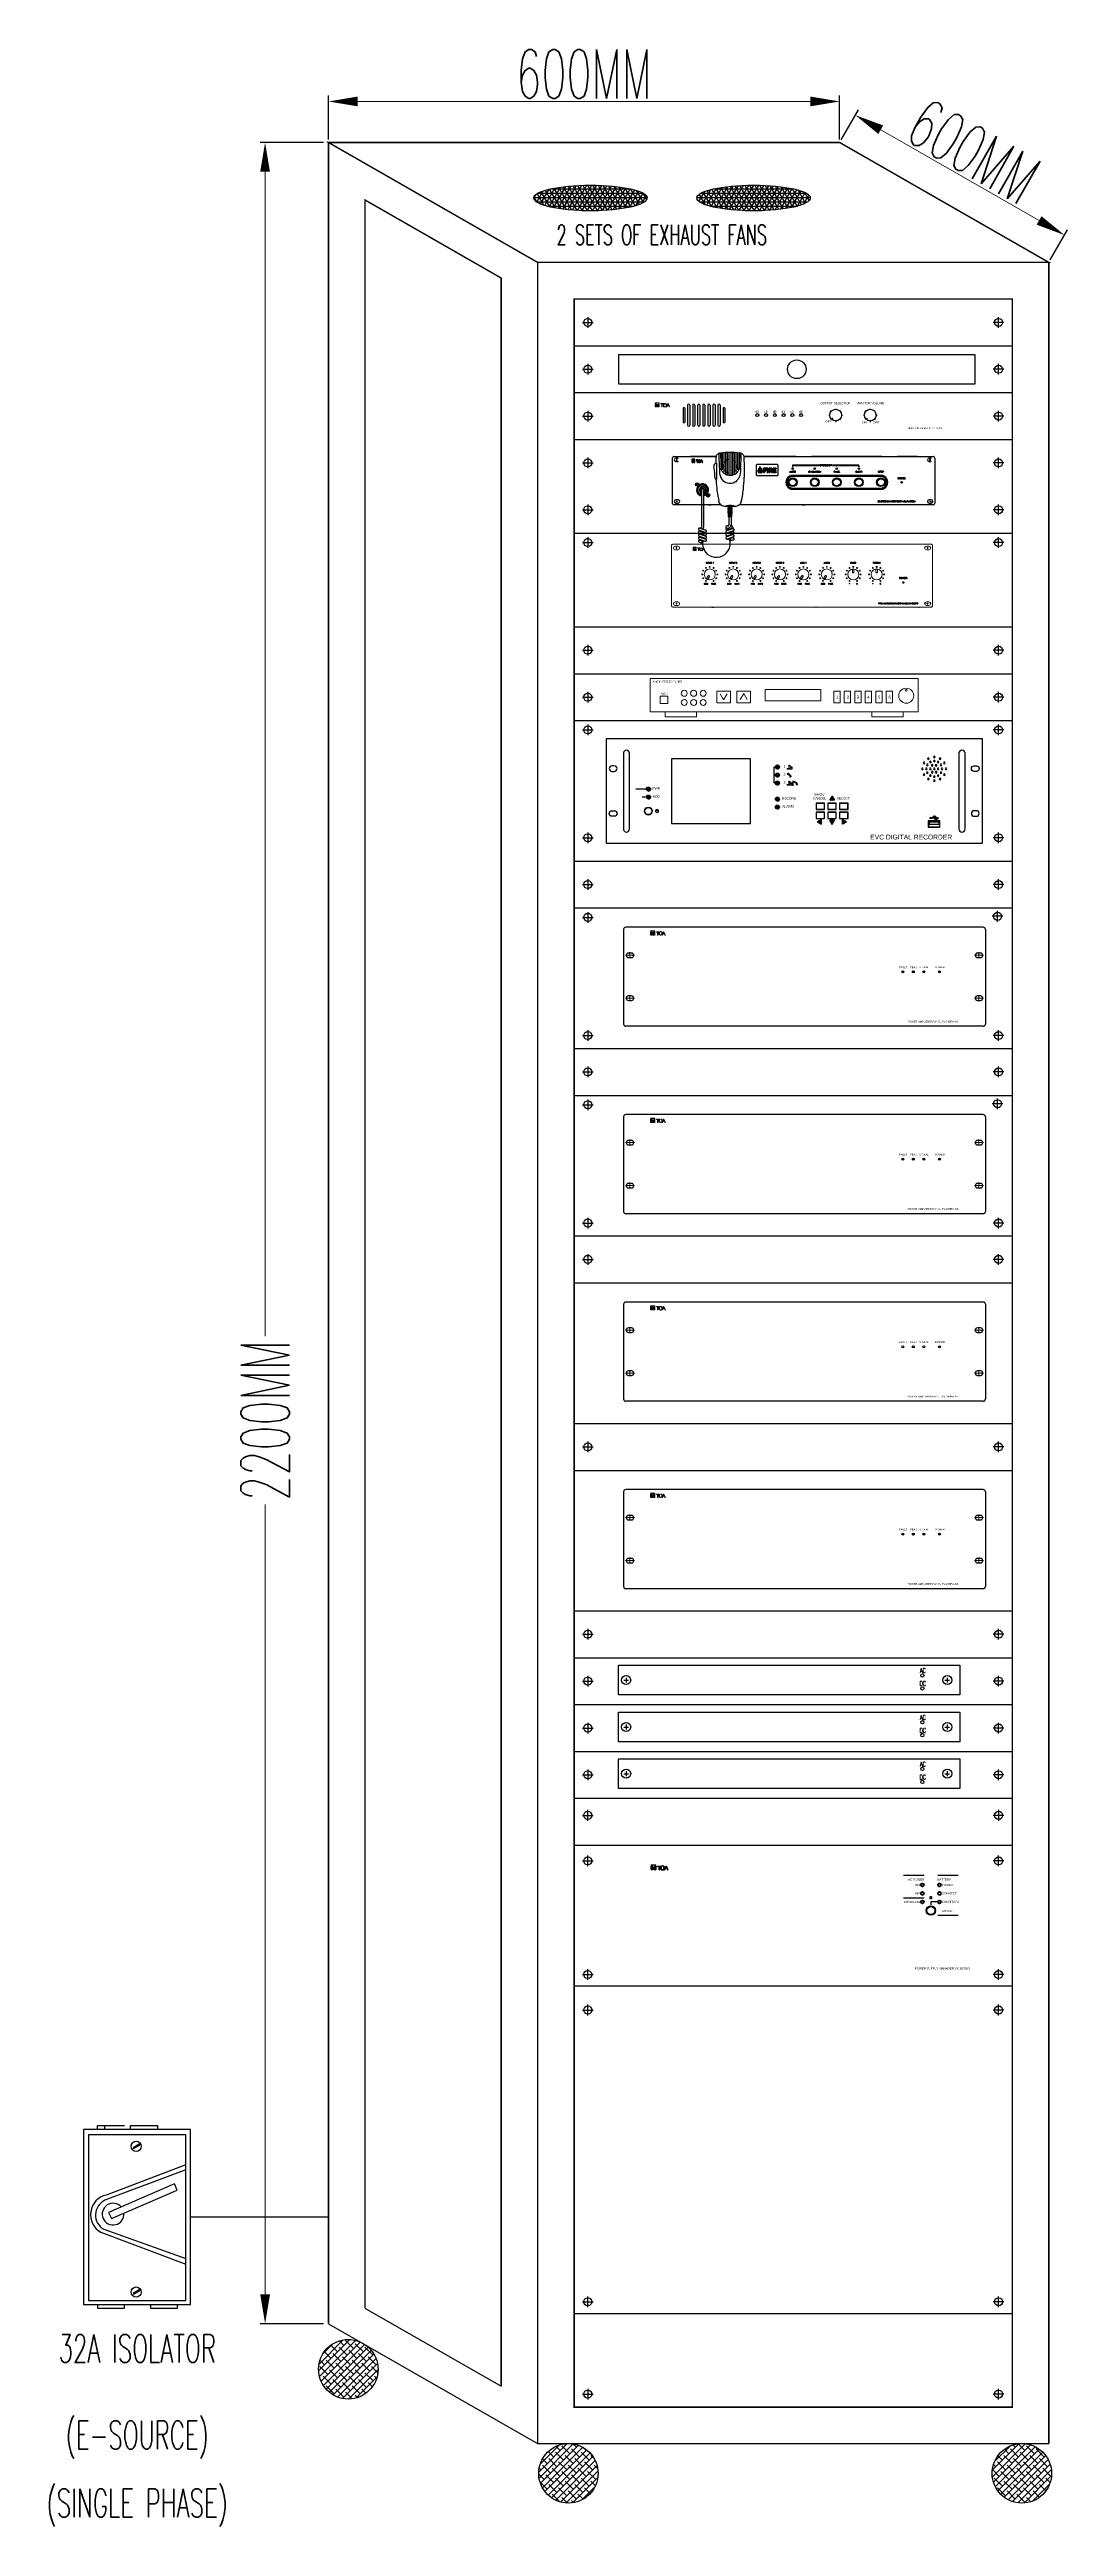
# Model space of a CAD drawing. Header units: millimetres. Extents: x 2974 to 5671, y 1205 to 3288.
# Drawn here: x 4112 to 4321, y 1278 to 1785 of the extents above; entities that cross this region are included whole.
import ezdxf
from ezdxf.enums import TextEntityAlignment as Align

# ---------------------------------------------------------------- set-up
doc = ezdxf.new("R2010")
doc.units = ezdxf.units.MM
for name, pattern in [('atContinuous2', [0]), ('SLD-CENTER', [19.05, 15.24, -1.27, 1.27, -1.27]), ('SLD-Solid', [0])]:
    doc.linetypes.add(name, pattern=pattern)
for name, color, linetype in [('0-RACK', 7, 'Continuous'), ('HOLE', 7, 'Continuous'), ('Layer 1', 7, 'Continuous'), ('SILK', 5, 'Continuous'), ('TEXT', 3, 'Continuous')]:
    doc.layers.add(name, color=color, linetype=linetype)
doc.layers.add('1', color=3, linetype='Continuous', lineweight=15)
doc.layers.add('FORMAT', color=7, linetype='Continuous', lineweight=0)
doc.styles.add('PDF Arial', font='arial.ttf')
doc.styles.add('SIMPLEX', font='simplex.shx', dxfattribs={"width": 0.6})
doc.styles.get("Standard").update_dxf_attribs({"font": 'arial.ttf'})
doc.styles.add('Standard1', font='')
doc.styles.get('Standard1').set_extended_font_data('HelveticaNeue LT 55 Roman')
doc.dimstyles.new('ISO-25', dxfattribs={"dimtxt": 2.5, "dimasz": 2.5, "dimexe": 1.25, "dimexo": 0.625, "dimtad": 1, "dimtxsty": 'Standard', "dimcen": 2.5, "dimadec": 0, "dimazin": 0, "dimtfac": 1, "dimtmove": 0, "dimatfit": 3, "dimfxl": 1, "dimarcsym": 0})
doc.dimstyles.get("Standard").update_dxf_attribs({"dimtxt": 0.18, "dimasz": 0.18, "dimexe": 0.18, "dimexo": 0.0625, "dimgap": 0.09, "dimtad": 0, "dimtih": 1, "dimtoh": 1, "dimdec": 4, "dimzin": 0, "dimdsep": 46, "dimtxsty": 'Standard', "dimcen": 0.09, "dimadec": 0, "dimazin": 0, "dimtfac": 1, "dimtdec": 4, "dimtofl": 0, "dimtmove": 0, "dimatfit": 3, "dimfxl": 1, "dimtolj": 1, "dimtzin": 0, "dimarcsym": 0})
pattern_1 = [(45, (1497.25135, 1089.468), (-0.6612692, 0.6612692), []), (135, (1497.25135, 1089.468), (-1.9838076, 0.6612692), [2.3379397, -1.4027638])]
pattern_2 = [(0, (2042.5314, 1298.1718), (0, 0.89776884), []), (60, (2042.5314, 1298.1718), (-0.77749062, 0.44888442), []), (120, (2042.5314, 1298.1718), (-0.77749062, -0.44888442), [])]

# ---------------------------------------------------------------- blocks, each defined once
blk = doc.blocks.new('*D24')
at = {"layer": 'Defpoints', "color": 0, "transparency": 16777216}
for p in [(4169.57, 1766.4), (4156.58, 1319.78), (4169.57, 1319.78)]:
    blk.add_point(p, dxfattribs=at)
at = {"layer": 'TEXT', "color": 0, "lineweight": -2, "transparency": 16777216}
for p, q in [((4168.57, 1766.4), (4155.58, 1766.4)), ((4168.57, 1319.78), (4155.58, 1319.78))]:
    blk.add_line(p, q, dxfattribs=at)
at = {"layer": 'TEXT', "color": 0, "lineweight": 9, "transparency": 16777216}
for p, q in [((4156.58, 1760.4), (4156.58, 1521.95)), ((4156.58, 1325.78), (4156.58, 1487.49))]:
    blk.add_line(p, q, dxfattribs=at)
at = {"layer": 'TEXT', "color": 0, "transparency": 16777216}
for points in [[(4155.58, 1760.4), (4157.58, 1760.4), (4156.58, 1766.4)], [(4155.58, 1325.78), (4157.58, 1325.78), (4156.58, 1319.78)]]:
    blk.add_solid(points, dxfattribs=at)
at = {"layer": 'TEXT', "color": 0, "transparency": 16777216, "insert": (4156.58, 1504.72), "char_height": 6, "attachment_point": 5, "rotation": 90, "style": 'SIMPLEX'}
blk.add_mtext('\\A1;{\\H1.66667x;2200MM}', dxfattribs=at)
blk = doc.blocks.new('*D25')
at = {"layer": '0-RACK', "color": 0, "lineweight": -2, "transparency": 16777216}
for p, q in [((4169.57, 1767.02), (4169.57, 1776.05)), ((4274.31, 1767.02), (4274.31, 1776.05))]:
    blk.add_line(p, q, dxfattribs=at)
at = {"layer": '0-RACK', "color": 0, "lineweight": 9, "transparency": 16777216}
blk.add_line((4175.57, 1774.8), (4268.31, 1774.8), dxfattribs=at)
at = {"layer": '0-RACK', "color": 0, "transparency": 16777216}
for points in [[(4175.57, 1775.8), (4175.57, 1773.8), (4169.57, 1774.8)], [(4268.31, 1775.8), (4268.31, 1773.8), (4274.31, 1774.8)]]:
    blk.add_solid(points, dxfattribs=at)
at = {"layer": 'Defpoints', "color": 0, "transparency": 16777216}
for p in [(4274.31, 1774.8), (4169.57, 1766.4), (4274.31, 1766.4)]:
    blk.add_point(p, dxfattribs=at)
at = {"layer": '0-RACK', "color": 0, "transparency": 16777216, "insert": (4221.94, 1780.43), "char_height": 6, "attachment_point": 5, "style": 'SIMPLEX'}
blk.add_mtext('{\\H1.66667x;600MM}', dxfattribs=at)
blk = doc.blocks.new('*D26')
at = {"layer": '0-RACK', "color": 0, "lineweight": -2, "transparency": 16777216}
for p, q in [((4274.62, 1766.94), (4278.14, 1773.08)), ((4317.47, 1742.39), (4320.99, 1748.53))]:
    blk.add_line(p, q, dxfattribs=at)
at = {"layer": '0-RACK', "color": 0, "lineweight": 9, "transparency": 16777216}
blk.add_line((4282.72, 1769.02), (4315.16, 1750.43), dxfattribs=at)
at = {"layer": '0-RACK', "color": 0, "transparency": 16777216}
for points in [[(4283.22, 1769.88), (4282.22, 1768.15), (4277.51, 1772)], [(4315.66, 1751.3), (4314.67, 1749.56), (4320.37, 1747.45)]]:
    blk.add_solid(points, dxfattribs=at)
at = {"layer": 'Defpoints', "color": 0, "transparency": 16777216}
for p in [(4274.31, 1766.4), (4320.37, 1747.45), (4317.16, 1741.85)]:
    blk.add_point(p, dxfattribs=at)
at = {"layer": '0-RACK', "color": 0, "transparency": 16777216, "insert": (4301.74, 1764.6), "char_height": 6, "attachment_point": 5, "rotation": 330.1917, "style": 'SIMPLEX'}
blk.add_mtext('{\\H1.66667x;600MM}', dxfattribs=at)
blk = doc.blocks.new('0312')
at = {"color": 7}
for p, q in [((-9.76, 0.47), (-9.76, -1)), ((-9.6, 0.47), (-9.6, -1)), ((-9.29, 0.79), (-9.29, -1.32)), ((-9.06, 0.79), (-9.06, -1.32)), ((-8.75, 0.79), (-8.75, -1.32)), ((-8.52, 0.79), (-8.52, -1.32)), ((-8.22, 0.79), (-8.22, -1.32)), ((-7.98, 0.79), (-7.98, -1.32)), ((-7.68, 0.79), (-7.68, -1.32)), ((-7.44, 0.79), (-7.44, -1.32)), ((-7.14, 0.79), (-7.14, -1.32)), ((-6.9, 0.79), (-6.9, -1.32)), ((-6.6, 0.79), (-6.6, -1.32)), ((-6.36, 0.79), (-6.36, -1.32)), ((-6.06, 0.79), (-6.06, -1.32)), ((-5.82, 0.79), (-5.82, -1.32)), ((-5.49, 0.47), (-5.49, -1)), ((-5.33, 0.47), (-5.33, -1)), ((6.17, -0.58), (6.06, -0.69)), ((6.06, -0.69), (6.11, -0.69)), ((6.06, -0.69), (6.12, -0.69)), ((6.07, -0.68), (6.12, -0.68)), ((6.07, -0.68), (6.13, -0.68)), ((6.07, -0.7), (6.11, -0.7)), ((6.07, -0.7), (6.11, -0.7)), ((6.08, -0.67), (6.13, -0.67)), ((6.08, -0.67), (6.14, -0.67)), ((6.08, -0.71), (6.1, -0.71)), ((6.08, -0.71), (6.1, -0.71)), ((6.09, -0.72), (6.2, -0.61)), ((6.09, -0.66), (6.14, -0.66)), ((6.09, -0.66), (6.15, -0.66)), ((6.09, -0.72), (6.09, -0.72)), ((6.1, -0.65), (6.15, -0.65)), ((6.1, -0.65), (6.16, -0.65)), ((6.11, -0.64), (6.16, -0.64)), ((6.11, -0.64), (6.17, -0.64)), ((6.12, -0.63), (6.18, -0.63)), ((6.12, -0.64), (6.17, -0.64)), ((6.13, -0.62), (6.19, -0.62)), ((6.13, -0.63), (6.18, -0.63)), ((6.14, -0.61), (6.2, -0.61)), ((6.14, -0.62), (6.19, -0.62)), ((6.15, -0.6), (6.19, -0.6)), ((6.15, -0.61), (6.2, -0.61)), ((6.16, -0.59), (6.18, -0.59)), ((6.16, -0.6), (6.19, -0.6)), ((6.2, -0.61), (6.17, -0.58)), ((6.17, -0.59), (6.18, -0.59)), ((9.87, -0.58), (9.76, -0.69)), ((9.76, -0.68), (9.82, -0.68)), ((9.76, -0.69), (9.81, -0.69)), ((9.76, -0.69), (9.82, -0.69)), ((9.76, -0.7), (9.81, -0.7)), ((9.77, -0.67), (9.83, -0.67)), ((9.77, -0.68), (9.83, -0.68)), ((9.77, -0.7), (9.8, -0.7)), ((9.77, -0.71), (9.8, -0.71)), ((9.78, -0.72), (9.89, -0.61)), ((9.78, -0.66), (9.84, -0.66)), ((9.78, -0.67), (9.83, -0.67)), ((9.78, -0.71), (9.79, -0.71)), ((9.78, -0.72), (9.79, -0.72)), ((9.79, -0.65), (9.85, -0.65)), ((9.79, -0.66), (9.84, -0.66)), ((9.8, -0.64), (9.86, -0.64)), ((9.8, -0.65), (9.85, -0.65)), ((9.81, -0.64), (9.86, -0.64)), ((9.81, -0.64), (9.87, -0.64)), ((9.82, -0.63), (9.87, -0.63)), ((9.82, -0.63), (9.88, -0.63)), ((9.83, -0.62), (9.88, -0.62)), ((9.83, -0.62), (9.89, -0.62)), ((9.84, -0.61), (9.89, -0.61)), ((9.84, -0.61), (9.89, -0.61)), ((9.85, -0.6), (9.89, -0.6)), ((9.85, -0.6), (9.88, -0.6)), ((9.86, -0.59), (9.88, -0.59)), ((9.86, -0.59), (9.87, -0.59)), ((9.89, -0.61), (9.87, -0.58))]:
    blk.add_line(p, q, dxfattribs=at)
at = {"color": 7, "ltscale": 0.5}
for p, q in [((6.05, 0.15), (5.98, 0.21)), ((6.52, 0.36), (6.52, 0.42)), ((6.98, 0.15), (7.05, 0.21)), ((9.75, 0.15), (9.67, 0.21)), ((10.21, 0.36), (10.21, 0.42)), ((10.68, 0.15), (10.75, 0.21)), ((5.89, -0.26), (5.78, -0.26)), ((6.05, -0.68), (5.98, -0.73)), ((6.52, -0.89), (6.52, -1.01)), ((6.98, -0.68), (7.05, -0.73)), ((7.14, -0.26), (7.25, -0.26)), ((9.59, -0.26), (9.48, -0.26)), ((9.75, -0.68), (9.67, -0.73)), ((10.21, -0.89), (10.21, -1.01)), ((10.68, -0.68), (10.75, -0.73)), ((10.84, -0.26), (10.95, -0.26))]:
    blk.add_line(p, q, dxfattribs=at)
at = {"color": 7}
for centre, radius in [((6.52, -0.26), 0.625), ((10.21, -0.26), 0.625), ((-1.85, -0.26), 0.156), ((-0.92, -0.26), 0.156), ((0.02, -0.26), 0.156), ((0.96, -0.26), 0.156), ((1.89, -0.26), 0.156), ((2.83, -0.26), 0.156)]:
    blk.add_circle(centre, radius, dxfattribs=at)
for centre, radius, start, end in [((-9.68, 0.47), 0.0814, 0, 180), ((-9.18, 0.79), 0.117, 0, 180), ((-8.64, 0.79), 0.117, 0, 180), ((-8.1, 0.79), 0.117, 0, 180), ((-7.56, 0.79), 0.117, 0, 180), ((-7.02, 0.79), 0.117, 0, 180), ((-6.48, 0.79), 0.117, 0, 180), ((-5.94, 0.79), 0.117, 0, 180), ((-5.41, 0.47), 0.0814, 0, 180), ((-9.68, -1), 0.0814, 180, 0), ((-9.18, -1.32), 0.117, 180, 0), ((-8.64, -1.32), 0.117, 180, 0), ((-8.1, -1.32), 0.117, 180, 0), ((-7.56, -1.32), 0.117, 180, 0), ((-7.02, -1.32), 0.117, 180, 0), ((-6.48, -1.32), 0.117, 180, 0), ((-5.94, -1.32), 0.117, 180, 0), ((-5.41, -1), 0.0814, 180, 0)]:
    blk.add_arc(centre, radius, start, end, dxfattribs=at)
at = {"layer": '1', "color": 7}
for p, q in [((-12.77, 1.04), (-12.75, 1.06)), ((-12.77, 1.06), (-12.77, 1.06)), ((-12.77, 1.06), (-12.34, 1.06)), ((-12.77, 1.06), (-12.77, 1.04)), ((-12.34, 1.04), (-12.77, 1.04)), ((-12.77, 0.81), (-12.62, 0.97)), ((-12.77, 0.83), (-12.64, 0.97)), ((-12.77, 0.85), (-12.66, 0.97)), ((-12.77, 0.88), (-12.68, 0.97)), ((-12.77, 0.9), (-12.7, 0.97)), ((-12.77, 0.92), (-12.73, 0.97)), ((-12.77, 0.94), (-12.75, 0.97)), ((-12.77, 0.79), (-12.77, 0.97)), ((-12.77, 0.97), (-12.6, 0.97)), ((-12.77, 0.79), (-12.6, 0.97)), ((-12.77, 0.65), (-12.55, 0.88)), ((-12.77, 0.67), (-12.57, 0.88)), ((-12.77, 0.7), (-12.6, 0.88)), ((-12.77, 0.72), (-12.62, 0.88)), ((-12.77, 0.74), (-12.64, 0.88)), ((-12.77, 0.76), (-12.66, 0.88)), ((-12.55, 0.88), (-12.77, 0.65)), ((-12.77, 0.62), (-12.6, 0.79)), ((-12.77, 0.65), (-12.77, 0.76)), ((-12.6, 0.62), (-12.77, 0.62)), ((-12.76, 0.62), (-12.6, 0.78)), ((-12.75, 1.04), (-12.72, 1.06)), ((-12.74, 0.62), (-12.6, 0.76)), ((-12.73, 1.04), (-12.7, 1.06)), ((-12.71, 0.62), (-12.6, 0.73)), ((-12.7, 1.04), (-12.68, 1.06)), ((-12.69, 0.62), (-12.6, 0.71)), ((-12.68, 1.04), (-12.66, 1.06)), ((-12.67, 0.62), (-12.6, 0.69)), ((-12.66, 1.04), (-12.64, 1.06)), ((-12.66, 0.88), (-12.55, 0.88)), ((-12.65, 0.62), (-12.6, 0.67)), ((-12.64, 1.04), (-12.62, 1.06)), ((-12.63, 0.62), (-12.6, 0.64)), ((-12.62, 1.04), (-12.59, 1.06)), ((-12.61, 0.62), (-12.6, 0.62)), ((-12.6, 1.04), (-12.57, 1.06)), ((-12.6, 0.79), (-12.6, 0.62)), ((-12.57, 1.04), (-12.55, 1.06)), ((-12.55, 1.04), (-12.53, 1.06)), ((-12.53, 1.04), (-12.51, 1.06)), ((-12.51, 1.04), (-12.49, 1.06)), ((-12.5, 0.8), (-12.34, 0.96)), ((-12.5, 0.78), (-12.34, 0.94)), ((-12.5, 0.75), (-12.34, 0.92)), ((-12.5, 0.73), (-12.34, 0.89)), ((-12.5, 0.82), (-12.44, 0.88)), ((-12.5, 0.84), (-12.47, 0.88)), ((-12.5, 0.87), (-12.49, 0.88)), ((-12.5, 0.62), (-12.5, 0.88)), ((-12.5, 0.88), (-12.44, 0.88)), ((-12.5, 0.71), (-12.34, 0.87)), ((-12.5, 0.69), (-12.34, 0.85)), ((-12.5, 0.66), (-12.34, 0.83)), ((-12.5, 0.64), (-12.34, 0.8)), ((-12.5, 0.62), (-12.34, 0.78)), ((-12.34, 0.62), (-12.5, 0.62)), ((-12.49, 1.04), (-12.46, 1.06)), ((-12.48, 0.62), (-12.34, 0.76)), ((-12.47, 1.04), (-12.44, 1.06)), ((-12.45, 0.62), (-12.34, 0.74)), ((-12.44, 1.04), (-12.42, 1.06)), ((-12.44, 0.88), (-12.34, 0.98)), ((-12.43, 0.62), (-12.34, 0.71)), ((-12.42, 1.04), (-12.4, 1.06)), ((-12.41, 0.62), (-12.34, 0.69)), ((-12.4, 1.04), (-12.38, 1.06)), ((-12.39, 0.62), (-12.34, 0.67)), ((-12.38, 1.04), (-12.36, 1.06)), ((-12.37, 0.62), (-12.34, 0.65)), ((-12.36, 1.04), (-12.34, 1.05)), ((-12.35, 0.62), (-12.34, 0.62)), ((-12.34, 1.04), (-12.34, 1.06)), ((-12.34, 0.98), (-12.34, 0.62)), ((-12.17, 0.94), (-12.15, 0.97)), ((-12.17, 0.97), (-11.87, 0.97)), ((-12.17, 0.93), (-12.17, 0.97)), ((-11.87, 0.93), (-12.17, 0.93)), ((-12.16, 0.93), (-12.12, 0.97)), ((-12.14, 0.93), (-12.1, 0.97)), ((-12.11, 0.93), (-12.08, 0.97)), ((-12.09, 0.93), (-12.06, 0.97)), ((-12.07, 0.93), (-12.04, 0.97)), ((-12.05, 0.93), (-12.02, 0.97)), ((-12.04, 0.89), (-12, 0.93)), ((-12.04, 0.88), (-12, 0.92)), ((-12.04, 0.85), (-12, 0.9)), ((-12.04, 0.74), (-12.04, 0.89)), ((-12.04, 0.83), (-12, 0.87)), ((-12.04, 0.81), (-12, 0.85)), ((-12.04, 0.79), (-12, 0.83)), ((-12.04, 0.76), (-12, 0.81)), ((-12.04, 0.74), (-12, 0.78)), ((-12.04, 0.72), (-12, 0.76)), ((-12.04, 0.7), (-12, 0.74)), ((-12.04, 0.67), (-12, 0.72)), ((-12.04, 0.65), (-12, 0.69)), ((-12.04, 0.63), (-12, 0.67)), ((-12.04, 0.62), (-12, 0.62)), ((-12.03, 0.93), (-11.99, 0.97)), ((-12.03, 0.62), (-12, 0.65)), ((-12.01, 0.93), (-11.97, 0.97)), ((-12.01, 0.62), (-12, 0.63)), ((-12, 0.93), (-12, 0.74)), ((-11.98, 0.93), (-11.95, 0.97)), ((-11.96, 0.93), (-11.93, 0.97)), ((-11.94, 0.93), (-11.91, 0.97)), ((-11.92, 0.93), (-11.89, 0.97)), ((-11.9, 0.93), (-11.87, 0.96)), ((-11.88, 0.93), (-11.87, 0.94)), ((-11.88, 0.82), (-11.83, 0.86)), ((-11.88, 0.8), (-11.84, 0.84)), ((-11.88, 0.77), (-11.84, 0.82)), ((-11.88, 0.75), (-11.84, 0.79)), ((-11.87, 0.87), (-11.78, 0.97)), ((-11.87, 0.97), (-11.87, 0.93)), ((-11.87, 0.89), (-11.81, 0.96)), ((-11.87, 0.84), (-11.83, 0.89)), ((-11.87, 0.73), (-11.84, 0.77)), ((-11.87, 0.71), (-11.84, 0.75)), ((-11.87, 0.69), (-11.83, 0.73)), ((-11.86, 0.67), (-11.83, 0.71)), ((-11.86, 0.66), (-11.83, 0.69)), ((-11.85, 0.65), (-11.82, 0.68)), ((-11.83, 0.64), (-11.81, 0.66)), ((-11.82, 0.63), (-11.8, 0.65)), ((-11.8, 0.62), (-11.78, 0.65)), ((-11.79, 0.93), (-11.75, 0.97)), ((-11.79, 0.62), (-11.77, 0.64)), ((-11.77, 0.61), (-11.75, 0.64)), ((-11.76, 0.94), (-11.73, 0.97)), ((-11.75, 0.61), (-11.73, 0.63)), ((-11.73, 0.95), (-11.71, 0.97)), ((-11.73, 0.61), (-11.71, 0.63)), ((-11.71, 0.95), (-11.69, 0.97)), ((-11.71, 0.61), (-11.68, 0.64)), ((-11.69, 0.95), (-11.67, 0.97)), ((-11.69, 0.61), (-11.66, 0.64)), ((-11.67, 0.94), (-11.65, 0.97)), ((-11.66, 0.61), (-11.63, 0.65)), ((-11.65, 0.94), (-11.63, 0.96)), ((-11.64, 0.93), (-11.61, 0.96)), ((-11.64, 0.62), (-11.55, 0.71)), ((-11.62, 0.93), (-11.6, 0.95)), ((-11.61, 0.92), (-11.58, 0.94)), ((-11.61, 0.63), (-11.55, 0.68)), ((-11.6, 0.91), (-11.57, 0.93)), ((-11.59, 0.89), (-11.56, 0.92)), ((-11.59, 0.87), (-11.55, 0.91)), ((-11.59, 0.85), (-11.55, 0.89)), ((-11.59, 0.83), (-11.55, 0.87)), ((-11.59, 0.81), (-11.55, 0.85)), ((-11.59, 0.78), (-11.55, 0.82)), ((-11.59, 0.76), (-11.55, 0.8)), ((-11.59, 0.74), (-11.55, 0.78)), ((-11.59, 0.71), (-11.55, 0.76)), ((-11.59, 0.68), (-11.55, 0.73)), ((-11.56, 0.62), (-11.41, 0.97)), ((-11.56, 0.62), (-11.52, 0.62)), ((-11.55, 0.64), (-11.49, 0.7)), ((-11.55, 0.62), (-11.5, 0.66)), ((-11.54, 0.68), (-11.47, 0.74)), ((-11.53, 0.62), (-11.52, 0.63)), ((-11.52, 0.72), (-11.46, 0.78)), ((-11.5, 0.76), (-11.44, 0.82)), ((-11.39, 0.93), (-11.48, 0.73)), ((-11.48, 0.8), (-11.42, 0.86)), ((-11.47, 0.84), (-11.41, 0.9)), ((-11.45, 0.88), (-11.36, 0.97)), ((-11.45, 0.76), (-11.42, 0.78)), ((-11.45, 0.76), (-11.32, 0.76)), ((-11.44, 0.76), (-11.41, 0.78)), ((-11.43, 0.92), (-11.39, 0.97)), ((-11.42, 0.96), (-11.41, 0.97)), ((-11.42, 0.76), (-11.39, 0.78)), ((-11.42, 0.78), (-11.34, 0.78)), ((-11.41, 0.97), (-11.36, 0.97)), ((-11.39, 0.92), (-11.36, 0.95)), ((-11.39, 0.93), (-11.34, 0.78)), ((-11.39, 0.76), (-11.37, 0.78)), ((-11.38, 0.9), (-11.35, 0.94)), ((-11.38, 0.89), (-11.35, 0.92)), ((-11.37, 0.87), (-11.34, 0.9)), ((-11.37, 0.76), (-11.35, 0.78)), ((-11.36, 0.97), (-11.22, 0.62)), ((-11.36, 0.86), (-11.33, 0.89)), ((-11.36, 0.84), (-11.33, 0.87)), ((-11.35, 0.82), (-11.32, 0.86)), ((-11.35, 0.76), (-11.3, 0.81)), ((-11.34, 0.81), (-11.31, 0.84)), ((-11.34, 0.79), (-11.31, 0.82)), ((-11.33, 0.76), (-11.29, 0.79)), ((-11.32, 0.74), (-11.29, 0.78)), ((-11.32, 0.76), (-11.27, 0.62)), ((-11.31, 0.73), (-11.28, 0.76)), ((-11.31, 0.71), (-11.27, 0.75)), ((-11.3, 0.7), (-11.27, 0.73)), ((-11.29, 0.68), (-11.26, 0.71)), ((-11.29, 0.66), (-11.26, 0.7)), ((-11.28, 0.65), (-11.25, 0.68)), ((-11.27, 0.63), (-11.24, 0.67)), ((-11.27, 0.62), (-11.24, 0.65)), ((-11.27, 0.62), (-11.22, 0.62)), ((-11.25, 0.62), (-11.23, 0.63)), ((-11.22, 0.62), (-11.22, 0.62))]:
    blk.add_line(p, q, dxfattribs=at)
for centre, radius, start, end in [((-15.52, 0.73), 3.48, 358.0977, 0.0862), ((-8.52, 0.73), 3.48, 179.9138, 181.9023), ((-10.83, 0.79), 1.04, 174.5487, 185.4513), ((-11.78, 0.87), 0.0895, 111.5134, 167.8475), ((-11.78, 0.71), 0.0932, 193.3575, 247.2817), ((-10.79, 0.79), 1.04, 175.4114, 184.5886), ((-11.75, 0.86), 0.0815, 115.3925, 169.7968), ((-11.75, 0.72), 0.0855, 191.5685, 243.2422), ((-11.71, 0.66), 0.317, 70.5314, 109.4686), ((-11.71, 0.93), 0.317, 250.5314, 289.4686), ((-11.71, 0.74), 0.213, 68.9017, 111.0983), ((-11.71, 0.85), 0.213, 248.9017, 291.0983), ((-11.65, 0.87), 0.0625, 0.8028, 74.0079), ((-11.65, 0.71), 0.0641, 287.0621, 358.1272), ((-11.62, 0.89), 0.0717, 4.189, 76.4501), ((-11.62, 0.7), 0.0728, 284.2326, 355.1283), ((-12.63, 0.79), 1.04, 355.4114, 4.5886), ((-12.59, 0.79), 1.04, 354.5487, 5.4513), ((-8.26, -0.59), 3.48, 157.7026, 159.7379)]:
    blk.add_arc(centre, radius, start, end, dxfattribs=at)
at = {"layer": '1', "color": 7, "width": 0.9}
blk.add_text('MONITOR PANEL MP-210-AS', height=0.1952, dxfattribs=at).set_placement((17.86, -1.75), align=Align.RIGHT)
at = {"layer": 'SILK', "color": 7, "width": 0.9}
for s, height, p in [('dB', 0.234, (-1.87, 0)), ('dB', 0.234, (-0.94, 0)), ('dB', 0.234, (0, 0)), ('dB', 0.234, (0.94, 0)), ('dB', 0.234, (1.87, 0)), ('dB', 0.234, (2.81, 0)), ('OUTPUT SELECTION', 0.2342, (6.51, 0.9)), ('MONITOR VOLUME', 0.2342, (10.21, 0.9)), ('OFF', 0.234, (5.75, -1.06)), ('ON', 0.234, (9.58, -1.15)), ('OFF', 0.234, (10.83, -1.15))]:
    blk.add_text(s, height=height, dxfattribs=at).set_placement(p, align=Align.CENTER)
blk = doc.blocks.new('AM FM TUNER')
at = {"color": 3, "lineweight": 15}
for p, q in [((4822, 1202), (-4822, 1202)), ((-4822, 1202), (-4822, 0)), ((-4822, 0), (-4822, 1202)), ((4822, 0), (4822, 1202)), ((4822, 1202), (4822, 0)), ((-4822, 0), (4822, 0)), ((4822, 0), (-4822, 0)), ((-4464, 570), (-4182, 570)), ((-4464, 296), (-4464, 570)), ((-4182, 296), (-4464, 296)), ((-4281, 0), (-4281, 0)), ((-4281, 0), (-3152, 0)), ((-4281, -176), (-4281, 0)), ((-4182, 570), (-4182, 296)), ((-3152, 0), (-3152, 0)), ((-3152, 0), (-3152, -176)), ((-2302, 647), (-2178, 435)), ((-2178, 435), (-2055, 647)), ((-1580, 442), (-1457, 655)), ((-1457, 655), (-1334, 442)), ((4281, 0), (3152, 0)), ((3152, 0), (3152, 0)), ((3152, 0), (3152, -176)), ((4281, 0), (4281, 0)), ((4281, -176), (4281, 0)), ((-3152, -176), (-4281, -176)), ((-4281, -176), (-4281, -176)), ((-3152, -176), (-3152, -176)), ((3152, -176), (3152, -176)), ((3152, -176), (4281, -176)), ((4281, -176), (4281, -176))]:
    blk.add_line(p, q, dxfattribs=at)
for points in [[(-2425, 749), (-1932, 749), (-1932, 325), (-2425, 325)], [(-1703, 749), (-1211, 749), (-1211, 325), (-1703, 325)], [(-679, 798), (1312, 798), (1312, 399), (-679, 399)], [(1784, 740), (2010, 740), (2010, 322), (1784, 322)], [(2161, 740), (2387, 740), (2387, 322), (2161, 322)], [(2538, 740), (2764, 740), (2764, 322), (2538, 322)], [(2915, 740), (3141, 740), (3141, 322), (2915, 322)], [(3292, 740), (3518, 740), (3518, 322), (3292, 322)], [(3669, 740), (3895, 740), (3895, 322), (3669, 322)]]:
    blk.add_lwpolyline(points, close=True, dxfattribs=at)
for centre, radius in [((-3594, 667), 108), ((-3594, 337), 108), ((-3257, 667), 108), ((-3257, 337), 108), ((-2913, 667), 108), ((-2913, 337), 108), ((4386, 581), 269), ((4386, 774), 31.5)]:
    blk.add_circle(centre, radius, dxfattribs=at)
at = {"color": 3}
for s, height, p in [('AM/FM STEREO TUNER', 67.25, (-4733, 1055)), ('POWER', 44.8, (-4434, 646)), ('ON/OFF', 29.1, (-4395, 596)), ('1', 108, (1864, 479)), ('2', 108, (2252, 473)), ('3', 108, (2608, 479)), ('4', 108, (2987, 475)), ('5', 108, (3373, 476)), ('6', 108, (3750, 476))]:
    blk.add_text(s, height=height, dxfattribs=at).set_placement(p)
blk = doc.blocks.new('A$C1B766E32')
at = {"color": 30}
for p, q in [((0.481, 6.133), (0.481, 6.261)), ((0.481, 6.261), (1.413, 6.261)), ((0.725, 6.261), (0.725, 6.133)), ((1.616, 6.133), (1.616, 6.261)), ((1.616, 6.261), (2.548, 6.261)), ((2.548, 6.261), (2.548, 6.133)), ((3.524, 4.749), (0.74, 3.698)), ((3.524, 4.91), (0.786, 3.88)), ((0.595, 2.601), (3.518, 1.512)), ((0.703, 2.703), (3.515, 1.705)), ((0.481, 0.128), (0.481, 0)), ((1.413, 0), (1.413, 0.128)), ((2.304, 0.128), (2.304, 0)), ((3.237, 0), (3.237, 0.128)), ((0.481, 0), (1.413, 0)), ((2.304, 0), (3.237, 0))]:
    blk.add_line(p, q, dxfattribs=at)
for points in [[(3.683, 6.133), (0, 6.133), (0, 0.128), (3.683, 0.128)], [(3.524, 5.949), (0.176, 5.949), (0.176, 0.261), (3.524, 0.261)], [(1.919, 5.624), (1.707, 5.503), (1.723, 5.475), (1.935, 5.596)], [(3.133, 4.261), (0.869, 3.283), (0.961, 3.072), (3.224, 4.05)], [(1.919, 0.623), (1.707, 0.502), (1.723, 0.474), (1.935, 0.595)]]:
    blk.add_lwpolyline(points, close=True, dxfattribs=at)
for centre in [(1.813, 5.551), (1.813, 0.55)]:
    blk.add_circle(centre, 0.175, dxfattribs=at)
for centre, radius, start, end in [((0.939, 3.203), 0.694, 102.71014, 240.23806), ((0.978, 3.191), 0.56, 115.15996, 240.62968), ((1.019, 3.223), 0.372, 41.31728, 5.25538)]:
    blk.add_arc(centre, radius, start, end, dxfattribs=at)
blk = doc.blocks.new('TOA')
at = {"layer": 'Layer 1', "color": 0}
for points in [[(2027.3, 473.9), (2026.4, 472.9), (2026, 471.6)], [(2028.9, 474.4), (2028.1, 474.3), (2027.3, 473.9)], [(2028.9, 474.4), (2102.4, 474.4)], [(2057.2, 474.5), (2056.8, 474.4), (2056.7, 474.4)], [(2057.2, 474.5), (2057.2, 474.4)], [(2102.4, 474.5), (2057.2, 474.5)], [(2101.8, 463.4), (2102.2, 473.1)], [(2102.2, 473.2), (2102.4, 474.6), (2102.8, 476)], [(2102.2, 473.2), (2102.2, 473.1)], [(2102.8, 476), (2103.4, 477.2), (2104.3, 478.4)], [(2104.3, 478.4), (2105.3, 479.4), (2106.5, 480.2)], [(2106.5, 480.2), (2108.5, 481)], [(2107.3, 478.5), (2107.4, 479.1)], [(2107.3, 478.2), (2107.3, 478.5)], [(2107.3, 477.9), (2107.3, 478.2)], [(2107.3, 477.3), (2107.3, 477.9)], [(2107.4, 476.2), (2107.3, 477.3)], [(2107.4, 479.1), (2107.6, 480)], [(2107.4, 476.2), (2107.4, 476)], [(2107.5, 471.3), (2107.5, 471.4), (2107.4, 473.9), (2107.4, 476)], [(2107.6, 480), (2108, 480.5)], [(2108, 480.5), (2108.2, 480.8)], [(2108.2, 480.8), (2108.5, 480.9)], [(2108.5, 481), (2108.7, 481)], [(2108.5, 480.9), (2108.5, 481)], [(2108.7, 481), (2108.9, 481)], [(2109.5, 481.1), (2117.8, 482)], [(2109.9, 479.8), (2109.9, 471.8)], [(2109.9, 471.9), (2109.9, 478.8)], [(2112.7, 480.1), (2112.7, 472.2)], [(2112.7, 472.2), (2112.7, 451.2)], [(2115.5, 480.4), (2115.5, 472.5)], [(2115.5, 472.5), (2115.5, 447.2)], [(2117.8, 482), (2126.1, 482.3)], [(2118.4, 480.7), (2118.4, 472.8)], [(2118.4, 472.8), (2118.4, 445)], [(2121.2, 480.8), (2121.2, 472.9)], [(2121.2, 472.9), (2121.2, 443.6)], [(2124, 480.9), (2124, 473)], [(2124, 473), (2124, 442.9)], [(2126.1, 482.3), (2134.5, 482)], [(2128.3, 473), (2128.3, 480.9)], [(2128.3, 442.9), (2128.3, 473)], [(2131.1, 472.9), (2131.1, 480.8)], [(2131.1, 443.6), (2131.1, 472.9)], [(2133.9, 472.8), (2133.9, 480.7)], [(2133.9, 445), (2133.9, 472.8)], [(2134.5, 482), (2142.8, 481.1)], [(2136.8, 472.5), (2136.8, 480.4)], [(2136.8, 447.2), (2136.8, 472.5)], [(2139.6, 472.2), (2139.6, 480.1)], [(2139.6, 451.2), (2139.6, 472.2)], [(2142.4, 471.8), (2142.4, 479.8)], [(2142.4, 478.8), (2142.4, 471.9)], [(2143.4, 481), (2142.8, 481.1)], [(2143.4, 481), (2143.8, 481)], [(2143.8, 481), (2144, 480.8)], [(2143.8, 481), (2145.6, 480.3)], [(2144, 480.8), (2144.5, 480.3)], [(2144.5, 480.3), (2144.9, 479.3)], [(2144.9, 475.9), (2144.8, 473.7)], [(2144.8, 473.7), (2144.8, 471.4)], [(2144.9, 479.3), (2145, 478.5)], [(2144.9, 476), (2145, 477.9)], [(2144.9, 476), (2144.9, 475.9)], [(2145, 478.5), (2145, 478.3)], [(2145, 478.3), (2145, 478.2)], [(2145, 478.2), (2145, 477.9)], [(2145.6, 480.3), (2146.8, 479.5), (2147.8, 478.6)], [(2147.8, 478.6), (2148.7, 477.5), (2149.4, 476.3)], [(2149.4, 476.3), (2149.9, 474.9), (2150.1, 473.5)], [(2240, 474.5), (2150, 474.5)], [(2150, 474.4), (2478.3, 474.4)], [(2150.1, 473.5), (2150.1, 473.2)], [(2150.1, 473.1), (2150.1, 473.2)], [(2150.1, 473.1), (2150.7, 456.4)], [(2239.3, 474.5), (2239.2, 474.4)], [(2239.6, 474.5), (2239.3, 474.5)], [(2239.9, 474.5), (2239.6, 474.5)], [(2240, 474.5), (2239.9, 474.5)], [(2240, 474.5), (2240.8, 474.5)], [(2240.8, 474.5), (2241.6, 474.5)], [(2241.6, 474.5), (2265.6, 474.5), (2266.4, 474.5)], [(2266.4, 474.5), (2267.2, 474.5)], [(2267.5, 474.5), (2267.2, 474.5)], [(2389.1, 474.5), (2267.2, 474.5)], [(2267.8, 474.5), (2267.5, 474.5)], [(2268, 474.4), (2267.8, 474.5)], [(2268, 474.4), (2268, 474.4)], [(2388.5, 474.5), (2388.4, 474.4)], [(2388.8, 474.5), (2388.5, 474.5)], [(2389.1, 474.5), (2388.8, 474.5)], [(2389.1, 474.5), (2389.1, 474.5)], [(2389.1, 474.5), (2390, 474.5)], [(2390, 474.5), (2390.8, 474.5)], [(2390.8, 474.5), (2414.7, 474.5)], [(2414.7, 474.5), (2415.6, 474.5)], [(2415.6, 474.5), (2416.4, 474.5)], [(2450, 474.5), (2416.4, 474.5)], [(2416.7, 474.5), (2416.4, 474.5)], [(2417, 474.5), (2416.7, 474.5)], [(2417.2, 474.4), (2417, 474.5)], [(2417.2, 474.4), (2417.2, 474.4)], [(2450, 474.4), (2450, 474.5)], [(2450.5, 474.4), (2450.4, 474.4), (2450, 474.5)], [(2479.9, 473.9), (2479.1, 474.3), (2478.3, 474.4)], [(2481.2, 471.6), (2480.8, 472.9), (2479.9, 473.9)], [(2026, 471.6), (2026, 393.8)], [(2036, 471.5), (2032.2, 471.5)], [(2032.2, 465.8), (2036, 465.8)], [(2034.1, 468.7), (2032.9, 468.7)], [(2034.1, 468.7), (2034.1, 469.8)], [(2034.1, 468.7), (2034.1, 467.5)], [(2034.1, 468.7), (2035.2, 468.7)], [(2060, 469.5), (2061.4, 469.5), (2060, 469.7)], [(2061.4, 469.5), (2061.4, 469.7), (2060, 469.7)], [(2060, 466.5), (2062, 468.5), (2060, 468.5), (2060, 466.5), (2060, 466.5)], [(2060, 466.5), (2061.4, 467.8), (2060, 468.5)], [(2061.4, 467.8), (2061.4, 468.5), (2060, 468.5)], [(2061.4, 467.4), (2060, 466.1), (2060, 464.7), (2062.7, 467.4), (2061.4, 467.4), (2061.4, 467.4)], [(2061.4, 466.1), (2061.4, 467.4), (2060, 466.1)], [(2062, 466.4), (2060, 464.3), (2062, 464.3), (2062, 466.4), (2062, 466.4)], [(2060, 464.7), (2061.4, 466.1), (2060, 466.1)], [(2061.4, 464.3), (2061.4, 465.7), (2060, 464.3)], [(2061.4, 469.5), (2062, 469.5), (2061.4, 469.7)], [(2062, 469.5), (2062, 469.7), (2061.4, 469.7)], [(2061.4, 467.8), (2062, 468.5), (2061.4, 468.5)], [(2062, 468.5), (2062, 468.5), (2061.4, 468.5)], [(2061.4, 466.1), (2062, 466.8), (2061.4, 467.4)], [(2062, 466.8), (2062, 467.4), (2061.4, 467.4)], [(2062, 464.3), (2062, 466.4), (2061.4, 465.7)], [(2061.4, 464.3), (2062, 464.3), (2061.4, 465.7)], [(2062, 469.5), (2062, 469.5), (2062, 469.7)], [(2062, 469.5), (2062, 469.7), (2062, 469.7)], [(2062, 469.5), (2062.7, 469.5), (2062, 469.7)], [(2062.7, 469.5), (2062.7, 469.7), (2062, 469.7)], [(2062, 468.5), (2062, 468.5), (2062, 468.5)], [(2062, 466.8), (2062, 466.8), (2062, 467.4)], [(2062, 466.8), (2062, 467.4), (2062, 467.4)], [(2062, 466.8), (2062.7, 467.4), (2062, 467.4)], [(2062.7, 469.5), (2063.3, 469.5), (2062.7, 469.7)], [(2063.3, 469.5), (2063.3, 469.7), (2062.7, 469.7)], [(2063.3, 469.5), (2064, 469.5), (2063.3, 469.7)], [(2064, 469.5), (2064, 469.7), (2063.3, 469.7)], [(2065.2, 464.3), (2065.2, 468.7), (2064, 467.4), (2063.3, 467.4), (2063.3, 464.3), (2065.2, 464.3), (2065.2, 464.3)], [(2063.3, 464.3), (2064, 464.3), (2063.3, 467.4)], [(2064, 464.3), (2064, 467.4), (2063.3, 467.4)], [(2064, 469.5), (2065.2, 469.5), (2064, 469.7)], [(2065.2, 469.5), (2065.2, 469.7), (2064, 469.7)], [(2065.2, 464.3), (2065.2, 468.7), (2064, 467.4)], [(2064, 464.3), (2065.2, 464.3), (2064, 467.4)], [(2067.3, 468.1), (2068.9, 468.1), (2067.3, 468.5)], [(2068.9, 468.1), (2068.9, 468.5), (2067.3, 468.5)], [(2068.9, 468.1), (2068.9, 468.1), (2068.9, 468.5)], [(2068.9, 468.1), (2068.9, 468.5), (2068.9, 468.5)], [(2068.9, 468.1), (2068.9, 468.5)], [(2068.9, 468.1), (2068.9, 468.5)], [(2068.9, 468.1), (2069.3, 468.1), (2068.9, 468.5)], [(2069.3, 468.1), (2069.3, 468.5), (2068.9, 468.5)], [(2069.3, 465.8), (2069.3, 468.1), (2068.9, 467.6)], [(2069.3, 464.3), (2069.3, 468.1), (2068.9, 467.6)], [(2068.9, 467.6), (2068.9, 465.8)], [(2068.9, 464.3), (2068.9, 467.6), (2068.9, 465.8)], [(2068.9, 464.3), (2069.3, 464.3), (2068.9, 467.6)], [(2068.9, 464.3), (2068.9, 465.8)], [(2068.9, 464.3), (2068.9, 465.8), (2068.9, 464.3)], [(2068.9, 464.3), (2068.9, 465.8)], [(2068.9, 464.3), (2069.4, 464.3)], [(2069.3, 468.1), (2069.3, 468.5)], [(2069.3, 468.1), (2069.3, 468.5)], [(2069.3, 468.1), (2069.4, 468.1), (2069.3, 468.5)], [(2069.4, 468.1), (2069.4, 468.5), (2069.3, 468.5)], [(2069.3, 464.3), (2069.3, 468.1)], [(2069.3, 464.3), (2069.3, 465.8), (2069.3, 468.1)], [(2069.3, 465.8), (2069.4, 464.3)], [(2069.3, 464.3), (2069.4, 464.3), (2069.3, 465.8)], [(2069.4, 468.1), (2070.9, 468.1), (2069.4, 468.5)], [(2070.9, 468.1), (2070.9, 468.5), (2069.4, 468.5)], [(2070.9, 468.1), (2070.9, 468.1), (2070.9, 468.5)], [(2070.9, 468.1), (2070.9, 468.5), (2070.9, 468.5)], [(2071.3, 468.3), (2071, 467.9), (2070.9, 467.4)], [(2071, 464.9), (2071, 467.9), (2070.9, 467.6)], [(2070.9, 465.2), (2070.9, 467.6), (2070.9, 467.4)], [(2070.9, 465.2), (2071, 464.9), (2070.9, 467.6)], [(2070.9, 467.4), (2070.9, 465.4)], [(2070.9, 465.4), (2070.9, 465.2), (2070.9, 467.4)], [(2070.9, 465.4), (2071, 464.9), (2071.4, 464.5)], [(2071.3, 464.6), (2071.3, 468.3), (2071, 467.9)], [(2071, 464.9), (2071, 464.9), (2071, 467.9)], [(2071, 464.9), (2071, 467.9), (2071, 467.9)], [(2071, 464.9), (2071.3, 464.6), (2071, 467.9)], [(2071.3, 464.6), (2071.4, 464.5), (2071.3, 468.3)], [(2071.4, 464.5), (2071.4, 468.3), (2071.3, 468.3)], [(2071.4, 467.3), (2071.4, 467.3), (2071.4, 468.3)], [(2071.4, 467.3), (2071.4, 468.3), (2071.4, 468.3)], [(2071.4, 467.3), (2071.4, 467.7), (2071.4, 468.3)], [(2071.4, 467.7), (2071.4, 468.3), (2071.4, 468.3)], [(2071.7, 468), (2071.4, 467.7), (2071.4, 467.3)], [(2071.4, 467.3), (2071.4, 465.5)], [(2071.4, 465.5), (2071.5, 465.1), (2071.8, 464.7)], [(2071.4, 464.5), (2071.4, 464.5), (2071.4, 465.5)], [(2071.4, 464.5), (2071.4, 465.5), (2071.4, 465.5)], [(2071.4, 464.5), (2071.4, 464.5), (2071.4, 465.5)], [(2071.4, 464.5), (2071.4, 465.1), (2071.4, 465.5)], [(2071.7, 468), (2071.7, 468.4), (2071.5, 468.3)], [(2071.4, 467.7), (2071.5, 467.7), (2071.4, 468.3)], [(2071.5, 467.7), (2071.5, 468.3), (2071.4, 468.3)], [(2071.5, 467.7), (2071.7, 468), (2071.5, 468.3)], [(2071.4, 464.5), (2071.5, 464.5), (2071.4, 465.1)], [(2071.5, 464.5), (2071.5, 465.1), (2071.4, 465.1)], [(2071.5, 464.5), (2071.7, 464.4), (2071.5, 465.1)], [(2071.7, 464.4), (2071.7, 464.8), (2071.5, 465.1)], [(2071.7, 468), (2071.8, 468), (2071.7, 468.4)], [(2071.8, 468), (2071.8, 468.4), (2071.7, 468.4)], [(2073.9, 468), (2072.8, 468.3), (2071.7, 468)], [(2071.7, 464.4), (2071.8, 464.4), (2071.7, 464.8)], [(2071.8, 464.4), (2071.8, 464.7), (2071.7, 464.8)], [(2072.8, 468.3), (2072.8, 468.7), (2071.8, 468.4)], [(2071.8, 468), (2072.8, 468.3), (2071.8, 468.4)], [(2071.8, 464.7), (2072.8, 464.5), (2073.9, 464.7)], [(2071.8, 464.4), (2072.8, 464.1), (2071.8, 464.7)], [(2072.8, 464.1), (2072.8, 464.5), (2071.8, 464.7)], [(2072.8, 468.3), (2073.9, 468), (2072.8, 468.7)], [(2073.9, 468), (2073.9, 468.4), (2072.8, 468.7)], [(2073.9, 464.4), (2073.9, 464.7), (2072.8, 464.5)], [(2072.8, 464.1), (2073.9, 464.4), (2072.8, 464.5)], [(2073.9, 468), (2073.9, 468), (2073.9, 468.4)], [(2073.9, 468), (2073.9, 468.4), (2073.9, 468.4)], [(2073.9, 468), (2074.2, 467.7), (2073.9, 468.4)], [(2074.2, 467.7), (2074.2, 468.3), (2073.9, 468.4)], [(2074.3, 467.3), (2074.2, 467.7), (2073.9, 468)], [(2073.9, 464.7), (2074.2, 465.1), (2074.3, 465.5)], [(2074.2, 464.5), (2074.2, 465.1), (2073.9, 464.8)], [(2073.9, 464.4), (2073.9, 464.8), (2073.9, 464.7)], [(2073.9, 464.4), (2074.2, 464.5), (2073.9, 464.8)], [(2073.9, 464.4), (2073.9, 464.4), (2073.9, 464.7)], [(2074.2, 467.7), (2074.2, 467.7), (2074.2, 468.3)], [(2074.2, 467.7), (2074.2, 468.3), (2074.2, 468.3)], [(2074.2, 467.7), (2074.3, 467.3), (2074.2, 468.3)], [(2074.3, 467.3), (2074.3, 468.3), (2074.2, 468.3)], [(2074.3, 464.5), (2074.3, 465.5), (2074.2, 465.1)], [(2074.2, 464.5), (2074.2, 464.5), (2074.2, 465.1)], [(2074.2, 464.5), (2074.2, 465.1), (2074.2, 465.1)], [(2074.2, 464.5), (2074.3, 464.5), (2074.2, 465.1)], [(2074.8, 467.4), (2074.7, 467.9), (2074.3, 468.3)], [(2074.3, 467.3), (2074.3, 467.3), (2074.3, 468.3)], [(2074.3, 467.3), (2074.3, 468.3), (2074.3, 468.3)], [(2074.3, 464.5), (2074.3, 464.6), (2074.3, 468.3)], [(2074.3, 464.6), (2074.3, 468.3), (2074.3, 468.3)], [(2074.3, 464.6), (2074.6, 464.8), (2074.3, 468.3)], [(2074.6, 464.8), (2074.6, 467.9), (2074.3, 468.3)], [(2074.3, 465.5), (2074.3, 467.3)], [(2074.3, 464.5), (2074.3, 464.5), (2074.3, 465.5)], [(2074.3, 464.5), (2074.3, 465.5), (2074.3, 465.5)], [(2074.3, 464.5), (2074.8, 465.2)], [(2075.7, 465.7), (2076.6, 468), (2077.3, 466.3), (2076.3, 466.3), (2075.9, 466), (2077.5, 466), (2078.1, 464.3), (2078.7, 464.3), (2077, 468.5), (2076.4, 468.5), (2074.6, 464.3), (2075.1, 464.3)], [(2074.6, 464.8), (2074.6, 464.9), (2074.6, 467.9)], [(2074.6, 464.9), (2074.6, 467.9), (2074.6, 467.9)], [(2074.6, 464.9), (2074.7, 465), (2074.6, 467.9)], [(2074.7, 465), (2074.7, 467.9), (2074.6, 467.9)], [(2074.7, 464.3), (2074.7, 464.4), (2074.6, 464.3)], [(2074.7, 465), (2074.8, 465.2), (2074.7, 467.9)], [(2074.8, 465.2), (2074.8, 467.5), (2074.7, 467.9)], [(2074.8, 464.3), (2074.8, 464.6), (2074.7, 464.4)], [(2074.7, 464.3), (2074.8, 464.3), (2074.7, 464.4)], [(2074.8, 465.2), (2074.8, 467.4), (2074.8, 467.5)], [(2074.8, 465.2), (2074.8, 467.4)], [(2075.1, 464.3), (2075.1, 465.4), (2074.8, 464.6)], [(2074.8, 464.3), (2074.8, 464.3), (2074.8, 464.6)], [(2074.8, 464.3), (2074.8, 464.6), (2074.8, 464.6)], [(2074.8, 464.3), (2075.1, 464.3), (2074.8, 464.6)], [(2075.7, 465.7), (2075.7, 466.8), (2075.1, 465.4)], [(2075.7, 465.7), (2075.1, 464.3)], [(2075.1, 464.3), (2075.7, 465.7), (2075.1, 465.4)], [(2075.9, 466.3), (2075.9, 467.4), (2075.7, 466.8)], [(2075.7, 465.7), (2075.9, 466.3), (2075.7, 466.8)], [(2076.3, 467.1), (2076.3, 468.2), (2075.9, 467.4)], [(2075.9, 466.3), (2076.3, 467.1), (2075.9, 467.4)], [(2076.3, 466), (2076.3, 466.3), (2075.9, 466)], [(2076.4, 467.4), (2076.4, 468.5), (2076.3, 468.2)], [(2076.3, 467.1), (2076.4, 467.4), (2076.3, 468.2)], [(2076.3, 466), (2076.4, 466), (2076.3, 466.3)], [(2076.4, 466), (2076.4, 466.3), (2076.3, 466.3)], [(2076.4, 467.4), (2076.6, 468), (2076.4, 468.5)], [(2076.6, 468), (2076.6, 468.5), (2076.4, 468.5)], [(2076.4, 466), (2076.6, 466), (2076.4, 466.3)], [(2076.6, 466), (2076.6, 466.3), (2076.4, 466.3)], [(2076.6, 468), (2077, 467.2), (2076.6, 468.5)], [(2077, 467.2), (2077, 468.5), (2076.6, 468.5)], [(2076.6, 466), (2077, 466), (2076.6, 466.3)], [(2077, 466), (2077, 466.3), (2076.6, 466.3)], [(2077, 467.2), (2077.3, 466.3), (2077, 468.5)], [(2077.3, 466.3), (2077.3, 467.7), (2077, 468.5)], [(2077, 466), (2077.3, 466), (2077, 466.3)], [(2077.3, 466), (2077.3, 466.3), (2077, 466.3)], [(2077.3, 466), (2077.5, 466), (2077.3, 467.7)], [(2077.5, 466), (2077.5, 467.3), (2077.3, 467.7)], [(2077.5, 466), (2078.1, 464.3), (2077.5, 467.3)], [(2078.1, 464.3), (2078.1, 465.7), (2077.5, 467.3)], [(2078.1, 464.3), (2078.7, 464.3), (2078.1, 465.7)], [(2100.1, 436.4), (2099.9, 441.7), (2099.5, 446.9), (2098.1, 457.3)], [(2101.6, 462.6), (2102.5, 462.9)], [(2101.8, 463.4), (2102.4, 463.4)], [(2101.8, 463.4), (2101.8, 463.2)], [(2101.8, 463.2), (2101.8, 462.9)], [(2101.8, 462.7), (2101.8, 462.9)], [(2101.9, 433.4), (2101.9, 434.6)], [(2102, 434.6), (2101.9, 434.6)], [(2101.9, 434.6), (2101.9, 434.6)], [(2102.5, 434.6), (2102, 434.6)], [(2102.4, 463.4), (2102.5, 463.2)], [(2102.5, 434.6), (2102.4, 434.6)], [(2102.5, 463.2), (2102.5, 462.9)], [(2102.5, 462.9), (2102.6, 462.3)], [(2102.6, 461), (2102.5, 449)], [(2102.5, 449), (2102.7, 436.9)], [(2102.6, 434.9), (2102.5, 434.6)], [(2102.6, 462.3), (2102.6, 461.5)], [(2102.6, 461.5), (2102.6, 461)], [(2102.7, 436.2), (2102.6, 435.5)], [(2102.6, 435.5), (2102.6, 434.9)], [(2102.7, 436.9), (2102.7, 436.2)], [(2107.8, 461.4), (2107.5, 471.3)], [(2108.2, 448.4), (2107.8, 461.4)], [(2108.2, 447.5), (2108.2, 448.4)], [(2108.6, 444.1), (2108.2, 447.5)], [(2109.4, 440.9), (2108.6, 444.1)], [(2109.9, 439.5), (2109.4, 440.9)], [(2109.9, 471.8), (2109.9, 471.9)], [(2109.9, 471.8), (2109.9, 466.6)], [(2109.9, 466.6), (2109.9, 457.5)], [(2109.9, 457.5), (2109.9, 457.5)], [(2109.9, 457.5), (2109.9, 456.1)], [(2109.9, 456.1), (2110.6, 452.8)], [(2111.3, 436.7), (2109.9, 439.5)], [(2111.4, 450.7), (2110.4, 453.6)], [(2110.6, 452.8), (2110.9, 451.8)], [(2113.1, 434.1), (2111.3, 436.7)], [(2112.7, 448.4), (2111.4, 450.7)], [(2114.5, 446.3), (2112.7, 448.4)], [(2115, 432), (2113.1, 434.1)], [(2116.5, 444.6), (2114.5, 446.3)], [(2117.1, 430.3), (2115, 432)], [(2116.9, 466), (2115.7, 464.4), (2115.5, 464.1)], [(2115.5, 451.2), (2115.7, 450.9), (2116.9, 449.4)], [(2118.8, 443.2), (2116.5, 444.6)], [(2119.4, 429), (2117.1, 430.3)], [(2119.8, 468.3), (2118.5, 467.4), (2118.4, 467.3)], [(2118.4, 448), (2118.5, 447.9), (2119.8, 447.1)], [(2121.3, 442.1), (2118.8, 443.2)], [(2122.6, 469.5), (2122.1, 469.3), (2121.2, 469)], [(2121.2, 446.4), (2122.1, 446), (2122.6, 445.8)], [(2124, 441.6), (2121.3, 442.1)], [(2125.4, 470), (2124.1, 469.8), (2124, 469.8)], [(2124, 445.5), (2124.1, 445.5), (2125.4, 445.4)], [(2126.7, 441.4), (2124, 441.6)], [(2129.3, 441.7), (2126.7, 441.4)], [(2128.3, 469.8), (2128.2, 469.8), (2126.9, 470)], [(2126.9, 445.4), (2128.2, 445.5), (2128.3, 445.5)], [(2131.9, 442.5), (2129.3, 441.7)], [(2131.1, 469), (2130.2, 469.3), (2129.7, 469.5)], [(2129.7, 445.8), (2130.2, 446), (2131.1, 446.4)], [(2134.5, 429.9), (2131.6, 428.5)], [(2134.4, 443.6), (2131.9, 442.5)], [(2133.9, 467.3), (2133.8, 467.4), (2132.5, 468.3)], [(2132.5, 447.1), (2133.8, 447.9), (2133.9, 448)], [(2136.6, 445.2), (2134.4, 443.6)], [(2137.4, 432.2), (2136, 430.9), (2134.5, 429.9)], [(2136.8, 464.1), (2136.6, 464.4), (2135.4, 466)], [(2135.4, 449.4), (2136.6, 450.9), (2136.8, 451.2)], [(2138.5, 447.1), (2136.6, 445.2)], [(2139.9, 435), (2137.4, 432.2)], [(2140.1, 449.2), (2138.5, 447.1)], [(2141.6, 437.8), (2139.9, 435)], [(2141.3, 451.6), (2140.1, 449.2)], [(2142.1, 454.2), (2141.3, 451.6)], [(2141.4, 451.8), (2142.2, 455)], [(2142.9, 440.9), (2141.6, 437.8)], [(2142.2, 455), (2142.4, 456.1)], [(2142.4, 471.9), (2142.4, 471.8)], [(2142.4, 466.6), (2142.4, 471.8)], [(2142.4, 457.5), (2142.4, 466.6)], [(2142.4, 457.5), (2142.4, 457.5)], [(2142.4, 456.1), (2142.4, 457.5)], [(2143.2, 441.8), (2142.9, 440.9)], [(2143.9, 445.1), (2143.2, 441.8)], [(2144.1, 448.4), (2143.9, 445.1)], [(2144.4, 458.1), (2144.1, 448.4)], [(2144.8, 471.3), (2144.4, 458.1)], [(2144.8, 471.4), (2144.8, 471.3)], [(2149.6, 421.6), (2150.4, 433.4)], [(2150.4, 433.4), (2150.6, 439)], [(2150.7, 456.4), (2150.6, 439.8)], [(2150.6, 439.8), (2150.6, 439.7)], [(2150.6, 439.7), (2150.6, 439.6)], [(2150.6, 439.6), (2150.6, 439.5)], [(2150.6, 439.5), (2150.6, 439.3)], [(2150.6, 439.3), (2150.6, 439.1)], [(2150.6, 439.1), (2150.6, 439)], [(2171.2, 458.9), (2171.2, 443.3)], [(2171.4, 458.7), (2171.4, 443.4)], [(2207.6, 460.8), (2173.1, 460.8)], [(2173.1, 441.4), (2207.6, 441.4)], [(2207.4, 460.6), (2173.2, 460.6)], [(2173.2, 441.6), (2207.4, 441.6)], [(2174.7, 451.5), (2174.6, 451.5), (2174.6, 451.2), (2174.6, 450.3)], [(2174.6, 449), (2174.6, 451.5), (2174.6, 451.4)], [(2174.6, 449), (2174.7, 448.8), (2174.6, 451.5)], [(2174.7, 448.8), (2174.7, 451.5), (2174.6, 451.5)], [(2174.6, 449.1), (2174.6, 451.4), (2174.6, 451.2)], [(2174.6, 449.1), (2174.6, 449), (2174.6, 451.4)], [(2174.6, 449.9), (2174.6, 451.2), (2174.6, 450.3)], [(2174.6, 449.9), (2174.6, 449.1), (2174.6, 451.2)], [(2174.6, 450.3), (2174.7, 448.8)], [(2175, 450.9), (2174.7, 451.5)], [(2174.7, 448.8), (2174.7, 448.8), (2174.7, 451.5)], [(2174.7, 448.8), (2174.7, 451.5), (2174.7, 451.5)], [(2174.7, 448.8), (2174.7, 448.6), (2174.7, 451.5)], [(2174.7, 448.6), (2174.7, 451.5), (2174.7, 451.5)], [(2174.7, 448.6), (2174.7, 451.5)], [(2174.7, 448.6), (2174.7, 451.5), (2174.7, 451.5)], [(2174.7, 448.6), (2175, 447.8), (2174.7, 451.5)], [(2175, 447.8), (2175, 450.9), (2174.7, 451.5)], [(2174.7, 448.8), (2174.7, 448.6)], [(2174.7, 448.6), (2175.1, 447.8)], [(2175.4, 450.4), (2175, 450.9)], [(2175, 447.8), (2175.1, 447.8), (2175, 450.9)], [(2175.1, 447.8), (2175.1, 450.9), (2175, 450.9)], [(2175.1, 447.8), (2175.4, 447.3), (2175.1, 450.9)], [(2175.4, 447.3), (2175.4, 450.4), (2175.1, 450.9)], [(2175.1, 447.8), (2175.5, 447)], [(2175.5, 450.3), (2175.4, 450.4)], [(2175.4, 447.3), (2175.5, 447.1), (2175.4, 450.4)], [(2175.5, 447.1), (2175.5, 450.3), (2175.4, 450.4)], [(2175.8, 451.1), (2175.7, 450.5), (2175.5, 450.3)], [(2175.7, 446.9), (2175.7, 450.3), (2175.5, 450.3)], [(2175.5, 447.1), (2175.5, 447), (2175.5, 450.3)], [(2175.5, 447), (2175.5, 450.3), (2175.5, 450.3)], [(2175.5, 447), (2175.7, 446.9), (2175.5, 450.3)], [(2175.5, 447), (2176.1, 446.5)], [(2175.8, 446.8), (2175.8, 451.1), (2175.7, 450.5)], [(2175.7, 446.8), (2175.7, 450.5), (2175.7, 450.3)], [(2175.7, 446.8), (2175.8, 446.8), (2175.7, 450.5)], [(2175.7, 446.9), (2175.7, 446.8), (2175.7, 450.3)], [(2175.9, 453.2), (2175.8, 452)], [(2175.9, 446.7), (2175.9, 453.2), (2175.8, 452.7)], [(2175.8, 452), (2175.8, 452.7), (2175.8, 452.5)], [(2175.8, 446.7), (2175.9, 446.7), (2175.8, 452.7)], [(2175.8, 452), (2175.8, 451.1)], [(2175.8, 446.7), (2175.8, 452), (2175.8, 451.8)], [(2175.8, 446.7), (2175.8, 451.8), (2175.8, 451.5)], [(2175.8, 446.7), (2175.8, 446.7), (2175.8, 451.8)], [(2175.8, 446.7), (2175.8, 451.5), (2175.8, 451.1)], [(2175.8, 446.7), (2175.8, 446.7), (2175.8, 451.5)], [(2175.8, 446.8), (2175.8, 446.7), (2175.8, 451.1)], [(2176.2, 454.4), (2175.9, 453.2)], [(2176, 448.7), (2176, 453.5), (2175.9, 453.3)], [(2175.9, 446.7), (2175.9, 453.3), (2175.9, 453.2)], [(2175.9, 448.6), (2175.9, 448.7), (2175.9, 453.3)], [(2175.9, 448.7), (2175.9, 453.3), (2175.9, 453.3)], [(2175.9, 448.7), (2176, 448.7), (2175.9, 453.3)], [(2175.9, 446.7), (2175.9, 446.7), (2175.9, 453.2)], [(2175.9, 448.3), (2176, 448.7)], [(2175.9, 446.7), (2175.9, 446.7), (2175.9, 448.6)], [(2175.9, 446.7), (2175.9, 448.3), (2175.9, 448.6)], [(2176.1, 447.8), (2175.9, 448.3)], [(2175.9, 446.7), (2176, 446.6), (2175.9, 448.3)], [(2176, 446.6), (2176, 448.2), (2175.9, 448.3)], [(2176.1, 448.6), (2176.1, 454), (2176, 453.5)], [(2176, 448.7), (2176.1, 448.6), (2176, 453.5)], [(2176, 448.7), (2176.3, 448.3)], [(2176, 446.6), (2176.1, 446.6), (2176, 448.2)], [(2176.1, 446.6), (2176.1, 447.8), (2176, 448.2)], [(2176.2, 448.5), (2176.2, 454.4), (2176.1, 454)], [(2176.1, 448.6), (2176.1, 448.6), (2176.1, 454)], [(2176.1, 448.6), (2176.1, 454), (2176.1, 454)], [(2176.1, 448.6), (2176.2, 448.5), (2176.1, 454)], [(2176.8, 447), (2176.3, 447.4), (2176.1, 447.8)], [(2176.1, 446.6), (2176.1, 446.5), (2176.1, 447.8)], [(2176.1, 446.5), (2176.1, 447.8), (2176.1, 447.8)], [(2176.1, 446.5), (2176.2, 446.5), (2176.1, 447.8)], [(2176.2, 446.5), (2176.2, 447.6), (2176.1, 447.8)], [(2176.1, 446.5), (2176.8, 446.4)], [(2176.3, 453.3), (2176.2, 454.4)], [(2176.2, 448.5), (2176.3, 448.3), (2176.2, 454.4)], [(2176.3, 448.3), (2176.3, 453.4), (2176.2, 454.4)], [(2176.2, 446.5), (2176.3, 446.5), (2176.2, 447.6)], [(2176.3, 446.5), (2176.3, 447.4), (2176.2, 447.6)], [(2176.3, 448.3), (2176.3, 448.3), (2176.3, 453.4)], [(2176.3, 448.3), (2176.3, 453.3), (2176.3, 453.4)], [(2177, 452.5), (2176.6, 452.7), (2176.3, 453.3)], [(2176.3, 448.3), (2176.3, 448.3), (2176.3, 453.3)], [(2176.3, 448.3), (2176.3, 453.3), (2176.3, 453.3)], [(2176.3, 448.3), (2176.4, 448.3), (2176.3, 453.3)], [(2176.4, 448.3), (2176.4, 453.1), (2176.3, 453.3)], [(2176.3, 448.3), (2176.5, 448.3), (2176.5, 448.6), (2176.5, 449.5)], [(2176.3, 446.5), (2176.3, 446.5), (2176.3, 447.4)], [(2176.3, 446.5), (2176.3, 447.4), (2176.3, 447.4)], [(2176.3, 446.5), (2176.3, 446.5), (2176.3, 447.4)], [(2176.3, 446.5), (2176.3, 447.4), (2176.3, 447.4)], [(2176.3, 446.5), (2176.4, 446.5), (2176.3, 447.4)], [(2176.4, 446.5), (2176.4, 447.3), (2176.3, 447.4)], [(2176.4, 448.3), (2176.5, 448.3), (2176.4, 453.1)], [(2176.5, 448.3), (2176.5, 453), (2176.4, 453.1)], [(2176.4, 446.5), (2176.5, 446.5), (2176.4, 447.3)], [(2176.5, 446.5), (2176.5, 447.2), (2176.4, 447.3)], [(2176.5, 448.3), (2176.5, 448.4), (2176.5, 453)], [(2176.5, 448.4), (2176.5, 453), (2176.5, 453)], [(2176.5, 449.5), (2176.5, 449.6), (2176.5, 453)], [(2176.5, 449.6), (2176.5, 452.9), (2176.5, 453)], [(2176.5, 449.6), (2176.6, 449.8), (2176.5, 452.9)], [(2176.6, 449.8), (2176.6, 452.7), (2176.5, 452.9)], [(2176.5, 449.5), (2176.6, 449.9)], [(2176.5, 448.4), (2176.5, 448.6), (2176.5, 449.5)], [(2176.5, 446.5), (2176.5, 446.5), (2176.5, 447.2)], [(2176.5, 446.5), (2176.5, 447.2), (2176.5, 447.2)], [(2176.5, 446.5), (2176.5, 446.5), (2176.5, 447.2)], [(2176.5, 446.5), (2176.5, 447.2), (2176.5, 447.2)], [(2176.5, 446.5), (2176.6, 446.4), (2176.5, 447.2)], [(2176.6, 446.4), (2176.6, 447.1), (2176.5, 447.2)], [(2176.6, 449.8), (2176.6, 449.9), (2176.6, 452.7)], [(2176.6, 449.9), (2176.6, 452.7), (2176.6, 452.7)], [(2176.6, 449.9), (2176.8, 450), (2176.6, 452.7)], [(2176.8, 450), (2176.8, 452.6), (2176.6, 452.7)], [(2176.6, 449.9), (2176.8, 450.1)], [(2176.6, 446.4), (2176.6, 446.4), (2176.6, 447.1)], [(2176.6, 446.4), (2176.6, 447.1), (2176.6, 447.1)], [(2176.6, 446.4), (2176.8, 446.4), (2176.6, 447.1)], [(2176.8, 446.4), (2176.8, 447), (2176.6, 447.1)], [(2176.8, 450), (2176.8, 450.1), (2176.8, 452.6)], [(2176.8, 450.1), (2176.8, 452.6), (2176.8, 452.6)], [(2176.8, 450.1), (2176.8, 450.1), (2176.8, 452.6)], [(2176.8, 450.1), (2176.8, 452.6), (2176.8, 452.6)], [(2176.8, 450.1), (2176.8, 450.1), (2176.8, 452.6)], [(2176.8, 450.1), (2176.8, 452.6), (2176.8, 452.6)], [(2176.8, 450.1), (2176.9, 450), (2176.8, 452.6)], [(2176.9, 450), (2176.9, 452.5), (2176.8, 452.6)], [(2176.8, 450.1), (2176.9, 449.4)], [(2177.3, 446.6), (2177.2, 446.8), (2176.8, 447)], [(2176.8, 446.4), (2176.8, 446.4), (2176.8, 447)], [(2176.8, 446.4), (2176.8, 447), (2176.8, 447)], [(2176.8, 446.4), (2176.8, 446.4), (2176.8, 447)], [(2176.8, 446.4), (2176.8, 447), (2176.8, 447)], [(2176.8, 446.4), (2176.8, 446.4), (2176.8, 447)], [(2176.8, 446.4), (2176.8, 447), (2176.8, 447)], [(2176.8, 446.4), (2176.9, 446.4), (2176.8, 447)], [(2176.9, 446.4), (2176.9, 446.9), (2176.8, 447)], [(2176.8, 446.4), (2177.2, 446.4)], [(2176.9, 450), (2176.9, 449.9), (2176.9, 452.5)], [(2176.9, 449.9), (2176.9, 452.5), (2176.9, 452.5)], [(2176.9, 449.9), (2176.9, 449.4), (2176.9, 452.5)], [(2176.9, 449.4), (2176.9, 452.5), (2176.9, 452.5)], [(2176.9, 449.4), (2177, 449.2), (2176.9, 452.5)], [(2177, 449.2), (2177, 452.5), (2176.9, 452.5)], [(2176.9, 449.4), (2177, 449)], [(2176.9, 446.4), (2176.9, 446.4), (2176.9, 446.9)], [(2176.9, 446.4), (2176.9, 446.9), (2176.9, 446.9)], [(2176.9, 446.4), (2176.9, 446.4), (2176.9, 446.9)], [(2176.9, 446.4), (2176.9, 446.9), (2176.9, 446.9)], [(2176.9, 446.4), (2177, 446.4), (2176.9, 446.9)], [(2177, 446.4), (2177, 446.9), (2176.9, 446.9)], [(2177.3, 453), (2177, 452.5)], [(2177.2, 448.8), (2177.2, 452.7), (2177, 452.6)], [(2177, 449), (2177, 452.6), (2177, 452.5)], [(2177, 449), (2177, 452.6)], [(2177, 449), (2177, 452.6)], [(2177, 449), (2177.2, 448.8), (2177, 452.6)], [(2177, 449.2), (2177, 449), (2177, 452.5)], [(2177, 449), (2177.3, 448.7)], [(2177, 446.4), (2177, 446.4), (2177, 446.9)], [(2177, 446.4), (2177, 446.9), (2177, 446.9)], [(2177, 446.4), (2177, 446.9)], [(2177, 446.4), (2177, 446.9)], [(2177, 446.4), (2177.2, 446.4), (2177, 446.9)], [(2177.2, 446.4), (2177.2, 446.8), (2177, 446.9)], [(2177.3, 448.7), (2177.3, 452.9), (2177.2, 452.8)], [(2177.2, 448.8), (2177.2, 452.8), (2177.2, 452.7)], [(2177.2, 448.8), (2177.3, 448.7), (2177.2, 452.8)], [(2177.2, 448.8), (2177.2, 448.8), (2177.2, 452.7)], [(2177.2, 448.8), (2177.2, 452.7), (2177.2, 452.7)], [(2177.2, 448.8), (2177.2, 448.8), (2177.2, 452.7)], [(2177.2, 446.4), (2177.2, 446.4), (2177.2, 446.8)], [(2177.2, 446.4), (2177.2, 446.8), (2177.2, 446.8)], [(2177.2, 446.4), (2177.2, 446.4), (2177.2, 446.8)], [(2177.2, 446.4), (2177.2, 446.8), (2177.2, 446.8)], [(2177.2, 446.4), (2177.3, 446.5), (2177.2, 446.8)], [(2177.3, 446.5), (2177.3, 446.8), (2177.2, 446.8)], [(2177.2, 446.4), (2177.3, 446.6)], [(2177.5, 453.6), (2177.3, 453)], [(2177.5, 449.9), (2177.5, 453.5), (2177.3, 453.1)], [(2177.3, 449.6), (2177.3, 453.1), (2177.3, 453)], [(2177.3, 449.6), (2177.3, 449.6), (2177.3, 453.1)], [(2177.3, 449.6), (2177.3, 453.1), (2177.3, 453.1)], [(2177.3, 449.6), (2177.5, 449.9), (2177.3, 453.1)], [(2177.3, 448.8), (2177.3, 453), (2177.3, 452.9)], [(2177.3, 448.8), (2177.3, 448.8), (2177.3, 453)], [(2177.3, 448.8), (2177.3, 453), (2177.3, 453)], [(2177.3, 448.8), (2177.3, 448.8), (2177.3, 453)], [(2177.3, 448.8), (2177.3, 453), (2177.3, 453)], [(2177.3, 449.5), (2177.3, 449.5), (2177.3, 453)], [(2177.3, 449.5), (2177.3, 453), (2177.3, 453)], [(2177.3, 449.5), (2177.3, 449.6), (2177.3, 453)], [(2177.3, 448.7), (2177.3, 448.8), (2177.3, 452.9)], [(2177.3, 449.5), (2177.5, 449.9)], [(2177.3, 448.7), (2177.3, 449), (2177.3, 449.5)], [(2177.3, 448.8), (2177.3, 448.8), (2177.3, 449.5)], [(2177.3, 448.8), (2177.3, 449.4), (2177.3, 449.5)], [(2177.3, 448.8), (2177.3, 449), (2177.3, 449.4)], [(2177.3, 449), (2177.3, 449), (2177.3, 449.4)], [(2177.3, 449), (2177.3, 449), (2177.3, 449)], [(2177.3, 446.5), (2177.3, 446.5), (2177.3, 446.8)], [(2177.3, 446.5), (2177.3, 446.7), (2177.3, 446.8)], [(2177.3, 446.5), (2177.3, 446.6), (2177.3, 446.7)], [(2177.3, 446.6), (2177.3, 446.7), (2177.3, 446.7)], [(2177.3, 446.6), (2177.3, 446.6), (2177.3, 446.7)], [(2177.3, 446.6), (2177.3, 446.7), (2177.3, 446.7)], [(2177.3, 446.6), (2177.3, 446.6), (2177.3, 446.7)], [(2177.3, 446.6), (2177.3, 446.6), (2177.3, 446.7)], [(2177.3, 446.6), (2177.3, 446.6), (2177.3, 446.6)], [(2177.6, 454.5), (2177.5, 453.6)], [(2177.6, 450.1), (2177.6, 454.5), (2177.5, 453.6)], [(2177.5, 449.9), (2177.5, 453.6), (2177.5, 453.5)], [(2177.5, 449.9), (2177.6, 450.1), (2177.5, 453.6)], [(2177.5, 449.9), (2177.5, 449.9), (2177.5, 453.5)], [(2177.5, 449.9), (2177.8, 450.3)], [(2177.8, 455.8), (2177.6, 454.5)], [(2177.8, 450.3), (2177.8, 455.6), (2177.6, 454.5)], [(2177.6, 450.1), (2177.8, 450.3), (2177.6, 454.5)], [(2178, 456.6), (2177.8, 455.8)], [(2177.9, 450.2), (2177.9, 456), (2177.8, 455.8)], [(2177.8, 450.3), (2177.8, 455.8), (2177.8, 455.6)], [(2177.8, 450.3), (2177.9, 450.2), (2177.8, 455.8)], [(2177.8, 450.3), (2177.8, 450.3), (2177.8, 455.6)], [(2177.8, 450.3), (2177.9, 450), (2177.9, 449.5)], [(2178, 449.1), (2178, 456.6), (2177.9, 456.4)], [(2177.9, 449.4), (2177.9, 456.4), (2177.9, 456.1)], [(2177.9, 449.4), (2177.9, 449.3), (2177.9, 456.4)], [(2177.9, 449.3), (2177.9, 456.4), (2177.9, 456.4)], [(2177.9, 449.3), (2178, 449.1), (2177.9, 456.4)], [(2177.9, 450), (2177.9, 456.1), (2177.9, 456)], [(2177.9, 450), (2177.9, 449.5), (2177.9, 456.1)], [(2177.9, 449.5), (2177.9, 456.1), (2177.9, 456.1)], [(2177.9, 449.5), (2177.9, 449.4), (2177.9, 456.1)], [(2177.9, 450.2), (2177.9, 450), (2177.9, 456)], [(2177.9, 449.5), (2178.1, 449.1)], [(2178.5, 455.9), (2178, 456.6)], [(2178, 449.1), (2178.1, 449.1), (2178, 456.6)], [(2178.1, 449.1), (2178.1, 456.6), (2178, 456.6)], [(2178.1, 449.1), (2178.2, 449), (2178.1, 456.6)], [(2178.2, 449), (2178.2, 456.4), (2178.1, 456.6)], [(2178.1, 449.1), (2178.3, 449)], [(2178.2, 449), (2178.3, 449), (2178.2, 456.4)], [(2178.3, 449), (2178.3, 456.3), (2178.2, 456.4)], [(2178.3, 449), (2178.4, 449.1), (2178.3, 456.3)], [(2178.4, 449.1), (2178.4, 456.1), (2178.3, 456.3)], [(2178.3, 449), (2178.5, 449.4)], [(2178.4, 449.1), (2178.5, 449.4), (2178.4, 456.1)], [(2178.5, 449.4), (2178.5, 455.9), (2178.4, 456.1)], [(2179, 455.2), (2178.5, 455.9)], [(2178.5, 449.4), (2178.5, 449.4), (2178.5, 455.9)], [(2178.5, 449.4), (2178.5, 455.9), (2178.5, 455.9)], [(2178.5, 449.4), (2178.7, 449.9), (2178.5, 455.9)], [(2178.7, 449.9), (2178.7, 455.6), (2178.5, 455.9)], [(2178.5, 449.4), (2179, 450.3)], [(2178.7, 449.9), (2178.8, 450), (2178.7, 455.6)], [(2178.8, 450), (2178.8, 455.4), (2178.7, 455.6)], [(2178.8, 450), (2178.9, 450.1), (2178.8, 455.4)], [(2178.9, 450.1), (2178.9, 455.3), (2178.8, 455.4)], [(2178.9, 446.4), (2178.8, 446.3)], [(2178.9, 446.2), (2178.9, 446.4), (2178.8, 446.3)], [(2178.8, 446.3), (2178.9, 446.2)], [(2178.9, 450.1), (2178.9, 450.2), (2178.9, 455.3)], [(2178.9, 450.2), (2178.9, 455.3), (2178.9, 455.3)], [(2178.9, 450.2), (2179, 450.2), (2178.9, 455.3)], [(2179, 450.2), (2179, 455.2), (2178.9, 455.3)], [(2179.2, 446.6), (2178.9, 446.4)], [(2178.9, 446.2), (2178.9, 446.2), (2178.9, 446.4)], [(2178.9, 446.2), (2178.9, 446.4), (2178.9, 446.4)], [(2178.9, 446.2), (2179, 446.2), (2178.9, 446.4)], [(2179, 446.2), (2179, 446.4), (2178.9, 446.4)], [(2178.9, 446.2), (2179.1, 446.1)], [(2179.3, 454.4), (2179, 455.2)], [(2179, 450.2), (2179, 450.3), (2179, 455.2)], [(2179, 450.3), (2179, 455), (2179, 455.2)], [(2179, 450.3), (2179.1, 450.4), (2179, 455)], [(2179.1, 450.4), (2179.1, 454.9), (2179, 455)], [(2179, 450.3), (2179.2, 450.7)], [(2179, 446.1), (2179, 446.5), (2179, 446.4)], [(2179, 446.1), (2179.1, 446.1), (2179, 446.5)], [(2179.1, 446.1), (2179.1, 446.5), (2179, 446.5)], [(2179, 446.2), (2179, 446.1), (2179, 446.4)], [(2179.1, 450.4), (2179.2, 450.7), (2179.1, 454.9)], [(2179.2, 450.7), (2179.2, 454.5), (2179.1, 454.9)], [(2179.2, 446.1), (2179.2, 446.6), (2179.1, 446.5)], [(2179.1, 446.1), (2179.2, 446.1), (2179.1, 446.5)], [(2179.1, 446.1), (2179.7, 446.1), (2180.2, 446.3)], [(2179.2, 450.7), (2179.2, 451.1), (2179.2, 454.5)], [(2179.2, 451.1), (2179.2, 454.4), (2179.2, 454.5)], [(2179.2, 451.1), (2179.2, 451.1), (2179.2, 454.4)], [(2179.2, 451.1), (2179.2, 454.4), (2179.2, 454.4)], [(2179.2, 451.1), (2179.3, 451), (2179.2, 454.4)], [(2179.3, 451), (2179.3, 454.4), (2179.2, 454.4)], [(2179.2, 450.7), (2179.2, 451.1)], [(2179.2, 451.1), (2179.7, 450.7)], [(2179.6, 447), (2179.2, 446.6)], [(2179.2, 446.1), (2179.2, 446.1), (2179.2, 446.6)], [(2179.2, 446.1), (2179.2, 446.6), (2179.2, 446.6)], [(2179.2, 446.1), (2179.2, 446.1), (2179.2, 446.6)], [(2179.2, 446.1), (2179.2, 446.6), (2179.2, 446.6)], [(2179.2, 446.1), (2179.3, 446.1), (2179.2, 446.6)], [(2179.3, 446.1), (2179.3, 446.6), (2179.2, 446.6)], [(2179.4, 453.4), (2179.3, 454.4)], [(2179.3, 451), (2179.4, 451), (2179.3, 454.4)], [(2179.4, 451), (2179.4, 453.4), (2179.3, 454.4)], [(2179.4, 446.1), (2179.4, 446.8), (2179.3, 446.6)], [(2179.3, 446.1), (2179.4, 446.1), (2179.3, 446.6)], [(2179.6, 452.8), (2179.5, 453), (2179.4, 453.4)], [(2179.4, 451), (2179.4, 451), (2179.4, 453.4)], [(2179.4, 451), (2179.4, 453.4), (2179.4, 453.4)], [(2179.4, 451), (2179.5, 450.9), (2179.4, 453.4)], [(2179.5, 450.9), (2179.5, 453), (2179.4, 453.4)], [(2179.4, 446.1), (2179.4, 446.1), (2179.4, 446.8)], [(2179.4, 446.1), (2179.4, 446.8), (2179.4, 446.8)], [(2179.4, 446.1), (2179.5, 446.1), (2179.4, 446.8)], [(2179.5, 446.1), (2179.5, 446.8), (2179.4, 446.8)], [(2179.5, 450.9), (2179.5, 450.8), (2179.5, 453)], [(2179.5, 450.8), (2179.5, 452.9), (2179.5, 453)], [(2179.5, 450.8), (2179.6, 450.8), (2179.5, 452.9)], [(2179.6, 450.8), (2179.6, 452.8), (2179.5, 452.9)], [(2179.6, 446.1), (2179.6, 447), (2179.5, 446.9)], [(2179.5, 446.1), (2179.5, 446.9), (2179.5, 446.8)], [(2179.5, 446.1), (2179.6, 446.1), (2179.5, 446.9)], [(2179.5, 446.1), (2179.5, 446.1), (2179.5, 446.8)], [(2179.8, 453), (2179.6, 452.8)], [(2179.7, 450.7), (2179.7, 452.9), (2179.6, 452.8)], [(2179.6, 450.8), (2179.6, 450.7), (2179.6, 452.8)], [(2179.6, 450.7), (2179.6, 452.8), (2179.6, 452.8)], [(2179.6, 450.7), (2179.7, 450.7), (2179.6, 452.8)], [(2180.1, 447.5), (2179.6, 447)], [(2179.7, 446.1), (2179.7, 447.1), (2179.6, 447)], [(2179.6, 446.1), (2179.6, 446.1), (2179.6, 447)], [(2179.6, 446.1), (2179.6, 447), (2179.6, 447)], [(2179.6, 446.1), (2179.7, 446.1), (2179.6, 447)], [(2179.8, 450.5), (2179.8, 453), (2179.7, 452.9)], [(2179.7, 450.7), (2179.7, 450.6), (2179.7, 452.9)], [(2179.7, 450.6), (2179.7, 452.9), (2179.7, 452.9)], [(2179.7, 450.6), (2179.7, 450.6), (2179.7, 452.9)], [(2179.7, 450.6), (2179.7, 452.9), (2179.7, 452.9)], [(2179.7, 450.6), (2179.7, 450.6), (2179.7, 452.9)], [(2179.7, 450.6), (2179.7, 452.9), (2179.7, 452.9)], [(2179.7, 450.6), (2179.8, 450.5), (2179.7, 452.9)], [(2179.7, 450.7), (2179.9, 450.1)], [(2179.8, 449.5), (2179.7, 449.1)], [(2179.7, 448.9), (2179.9, 449), (2180.2, 449.5)], [(2179.8, 448.9), (2179.8, 449.5), (2179.7, 449.1)], [(2179.7, 449.1), (2179.7, 448.9)], [(2179.7, 448.9), (2179.7, 449.1), (2179.7, 449.1)], [(2179.7, 448.9), (2179.7, 448.9), (2179.7, 449.1)], [(2179.7, 448.9), (2179.7, 449.1), (2179.7, 449.1)], [(2179.7, 448.9), (2179.8, 448.9), (2179.7, 449.1)], [(2179.8, 446.1), (2179.8, 447.2), (2179.7, 447.1)], [(2179.7, 446.1), (2179.7, 446.1), (2179.7, 447.1)], [(2179.7, 446.1), (2179.7, 447.1), (2179.7, 447.1)], [(2179.7, 446.1), (2179.7, 446.1), (2179.7, 447.1)], [(2179.7, 446.1), (2179.7, 447.1), (2179.7, 447.1)], [(2179.7, 446.1), (2179.7, 446.1), (2179.7, 447.1)], [(2179.7, 446.1), (2179.7, 447.1), (2179.7, 447.1)], [(2179.7, 446.1), (2179.8, 446.1), (2179.7, 447.1)], [(2180.4, 453.9), (2179.8, 454.5)], [(2179.8, 454.5), (2179.9, 454)], [(2179.8, 454.4), (2179.8, 454.5), (2179.8, 454.5)], [(2179.8, 454.4), (2179.8, 454.4), (2179.8, 454.5)], [(2179.8, 454.4), (2179.8, 454.5), (2179.8, 454.5)], [(2179.8, 454.4), (2179.9, 454.2), (2179.8, 454.5)], [(2179.9, 454.2), (2179.9, 454.5), (2179.8, 454.5)], [(2180, 453.5), (2179.8, 453)], [(2179.9, 450.1), (2179.9, 453.2), (2179.8, 453)], [(2179.8, 450.5), (2179.8, 450.5), (2179.8, 453)], [(2179.8, 450.5), (2179.8, 453), (2179.8, 453)], [(2179.8, 450.5), (2179.8, 450.4), (2179.8, 453)], [(2179.8, 450.4), (2179.8, 453), (2179.8, 453)], [(2179.8, 450.4), (2179.8, 450.4), (2179.8, 453)], [(2179.8, 450.4), (2179.8, 453), (2179.8, 453)], [(2179.8, 450.4), (2179.8, 450.3), (2179.8, 453)], [(2179.8, 450.3), (2179.8, 453), (2179.8, 453)], [(2179.8, 450.3), (2179.9, 450.1), (2179.8, 453)], [(2179.9, 450.1), (2179.8, 449.5)], [(2179.9, 449), (2179.9, 450.1), (2179.8, 449.9)], [(2179.8, 449), (2179.8, 449.9), (2179.8, 449.7)], [(2179.8, 449), (2179.8, 449.9)], [(2179.8, 449), (2179.8, 449.9), (2179.8, 449.9)], [(2179.8, 449), (2179.9, 449), (2179.8, 449.9)], [(2179.8, 448.9), (2179.8, 449.7), (2179.8, 449.5)], [(2179.8, 448.9), (2179.8, 449), (2179.8, 449.7)], [(2179.8, 448.9), (2179.8, 448.9), (2179.8, 449.5)], [(2179.8, 448.9), (2179.8, 449.5), (2179.8, 449.5)], [(2179.8, 448.9), (2179.8, 448.9), (2179.8, 449.5)], [(2179.8, 446.2), (2179.8, 447.3), (2179.8, 447.2)], [(2179.8, 446.2), (2179.8, 447.3)], [(2179.8, 446.2), (2179.8, 447.3), (2179.8, 447.3)], [(2179.8, 446.2), (2179.9, 446.2), (2179.8, 447.3)], [(2179.9, 446.2), (2179.9, 447.3), (2179.8, 447.3)], [(2179.8, 446.1), (2179.8, 446.1), (2179.8, 447.2)], [(2179.8, 446.1), (2179.8, 447.2), (2179.8, 447.2)], [(2179.8, 446.1), (2179.8, 446.2), (2179.8, 447.2)], [(2179.8, 446.2), (2179.8, 447.2), (2179.8, 447.2)], [(2179.8, 446.2), (2179.8, 446.2), (2179.8, 447.2)], [(2179.9, 454.2), (2179.9, 454.2), (2179.9, 454.5)], [(2179.9, 454.2), (2179.9, 454.5), (2179.9, 454.5)], [(2179.9, 454.2), (2179.9, 454), (2179.9, 454.5)], [(2179.9, 454), (2179.9, 454.4), (2179.9, 454.5)], [(2179.9, 454), (2180, 453.5), (2179.9, 454.4)], [(2180, 453.5), (2180, 454.4), (2179.9, 454.4)], [(2179.9, 454), (2180, 453.5)], [(2180, 449.1), (2180, 453.5), (2179.9, 453.4)], [(2179.9, 449.1), (2179.9, 453.4), (2179.9, 453.2)], [(2179.9, 449.1), (2180, 449.1), (2179.9, 453.4)], [(2179.9, 449), (2179.9, 449), (2179.9, 453.2)], [(2179.9, 449), (2179.9, 453.2), (2179.9, 453.2)], [(2179.9, 449), (2179.9, 449.1), (2179.9, 453.2)], [(2179.9, 446.2), (2179.9, 447.4), (2179.9, 447.3)], [(2179.9, 446.2), (2180, 446.2), (2179.9, 447.4)], [(2180, 446.2), (2180, 447.4), (2179.9, 447.4)], [(2179.9, 446.2), (2179.9, 446.2), (2179.9, 447.3)], [(2179.9, 446.2), (2179.9, 447.3), (2179.9, 447.3)], [(2179.9, 446.2), (2179.9, 446.2), (2179.9, 447.3)], [(2180, 449.1), (2180, 449.2), (2180, 454.4)], [(2180, 449.2), (2180, 454.3), (2180, 454.4)], [(2180, 449.2), (2180.1, 449.3), (2180, 454.3)], [(2180.1, 449.3), (2180.1, 454.3), (2180, 454.3)], [(2180, 446.2), (2180, 447.5), (2180, 447.4)], [(2180, 446.2), (2180.1, 446.2), (2180, 447.5)], [(2180.1, 446.2), (2180.1, 447.5), (2180, 447.5)], [(2180, 446.2), (2180, 446.2), (2180, 447.4)], [(2180.1, 449.3), (2180.2, 449.5), (2180.1, 454.3)], [(2180.2, 449.5), (2180.2, 454.1), (2180.1, 454.3)], [(2180.4, 448), (2180.1, 447.5)], [(2180.2, 446.3), (2180.2, 447.7), (2180.1, 447.5)], [(2180.1, 446.2), (2180.2, 446.3), (2180.1, 447.5)], [(2180.2, 449.5), (2180.2, 449.5), (2180.2, 454.1)], [(2180.2, 449.5), (2180.2, 454.1), (2180.2, 454.1)], [(2180.2, 449.5), (2180.4, 449.7), (2180.2, 454.1)], [(2180.4, 449.7), (2180.4, 453.9), (2180.2, 454.1)], [(2180.2, 449.5), (2180.5, 449.8)], [(2180.4, 446.4), (2180.4, 448), (2180.2, 447.7)], [(2180.2, 446.3), (2180.2, 446.3), (2180.2, 447.7)], [(2180.2, 446.3), (2180.2, 447.7), (2180.2, 447.7)], [(2180.2, 446.3), (2180.4, 446.4), (2180.2, 447.7)], [(2180.2, 446.3), (2181.4, 447.1)], [(2180.7, 453), (2180.4, 453.9)], [(2180.4, 449.7), (2180.4, 449.7), (2180.4, 453.9)], [(2180.4, 449.7), (2180.4, 453.9), (2180.4, 453.9)], [(2180.4, 449.7), (2180.4, 449.8), (2180.4, 453.9)], [(2180.4, 449.8), (2180.4, 453.8), (2180.4, 453.9)], [(2180.4, 449.8), (2180.5, 449.8), (2180.4, 453.8)], [(2180.5, 449.8), (2180.5, 453.6), (2180.4, 453.8)], [(2180.6, 448.6), (2180.4, 448)], [(2180.5, 446.5), (2180.5, 448.3), (2180.4, 448)], [(2180.4, 446.4), (2180.4, 446.4), (2180.4, 448)], [(2180.4, 446.4), (2180.4, 448), (2180.4, 448)], [(2180.4, 446.4), (2180.4, 446.4), (2180.4, 448)], [(2180.4, 446.4), (2180.4, 448), (2180.4, 448)], [(2180.4, 446.4), (2180.5, 446.5), (2180.4, 448)], [(2180.5, 449.8), (2180.6, 449.7), (2180.5, 453.6)], [(2180.6, 449.7), (2180.6, 453.4), (2180.5, 453.6)], [(2180.5, 449.8), (2180.6, 449.3)], [(2180.6, 446.5), (2180.6, 448.5), (2180.5, 448.3)], [(2180.5, 446.5), (2180.6, 446.5), (2180.5, 448.3)], [(2180.6, 449.7), (2180.6, 449.6), (2180.6, 453.4)], [(2180.6, 449.6), (2180.6, 453.3), (2180.6, 453.4)], [(2180.6, 449.6), (2180.6, 449.6), (2180.6, 453.3)], [(2180.6, 449.6), (2180.6, 453.2), (2180.6, 453.3)], [(2180.6, 449.6), (2180.6, 449.3), (2180.6, 453.2)], [(2180.6, 449.3), (2180.6, 453.1), (2180.6, 453.2)], [(2180.6, 446.5), (2180.7, 446.5), (2180.6, 453.1)], [(2180.7, 446.5), (2180.7, 453), (2180.6, 453.1)], [(2180.6, 449.3), (2180.6, 448.6)], [(2180.6, 446.5), (2180.6, 449.3), (2180.6, 448.6)], [(2180.6, 446.5), (2180.6, 448.6), (2180.6, 448.5)], [(2180.6, 446.5), (2180.6, 446.5), (2180.6, 448.6)], [(2180.6, 446.5), (2180.6, 448.6), (2180.6, 448.6)], [(2180.6, 446.5), (2180.6, 446.5), (2180.6, 448.6)], [(2180.6, 446.5), (2180.6, 446.5), (2180.6, 448.5)], [(2180.9, 451.7), (2180.7, 453)], [(2180.7, 446.5), (2180.8, 446.6), (2180.7, 453)], [(2180.8, 446.6), (2180.8, 452), (2180.7, 453)], [(2180.8, 446.6), (2180.9, 446.7), (2180.8, 452)], [(2180.9, 446.7), (2180.9, 451.7), (2180.8, 452)], [(2181.1, 450.6), (2180.9, 450.9), (2180.9, 451.7)], [(2180.9, 446.7), (2180.9, 446.7), (2180.9, 451.7)], [(2180.9, 446.7), (2180.9, 450.9), (2180.9, 451.7)], [(2180.9, 446.7), (2181, 446.8), (2180.9, 450.9)], [(2181, 446.8), (2181, 450.6), (2180.9, 450.9)], [(2181, 446.8), (2181.1, 446.9), (2181, 450.6)], [(2181.1, 446.9), (2181.1, 450.6), (2181, 450.6)], [(2181.4, 450.9), (2181.1, 450.6)], [(2181.2, 447), (2181.2, 450.7), (2181.1, 450.6)], [(2181.1, 446.9), (2181.2, 447), (2181.1, 450.6)], [(2181.4, 447.1), (2181.4, 450.8), (2181.2, 450.7)], [(2181.2, 447), (2181.4, 447.1), (2181.2, 450.7)], [(2181.7, 451.6), (2181.4, 450.9)], [(2181.7, 447.5), (2181.7, 451.5), (2181.4, 450.9)], [(2181.4, 447.2), (2181.4, 450.9), (2181.4, 450.8)], [(2181.4, 447.2), (2181.7, 447.5), (2181.4, 450.9)], [(2181.4, 447.1), (2181.4, 447.2), (2181.4, 450.8)], [(2181.4, 447.1), (2181.9, 448), (2182.2, 448.9)], [(2182, 451), (2181.7, 451.6)], [(2181.7, 447.6), (2181.7, 451.6), (2181.7, 451.5)], [(2181.7, 447.6), (2181.8, 447.9), (2181.7, 451.6)], [(2181.8, 447.9), (2181.8, 451.4), (2181.7, 451.6)], [(2181.7, 447.5), (2181.7, 447.6), (2181.7, 451.5)], [(2181.8, 447.9), (2181.9, 448), (2181.8, 451.4)], [(2181.9, 448), (2181.9, 451.3), (2181.8, 451.4)], [(2181.9, 448), (2182, 448.3), (2181.9, 451.3)], [(2182, 448.3), (2182, 451), (2181.9, 451.3)], [(2182.2, 448.9), (2182.2, 449.8), (2182, 451)], [(2182, 448.3), (2182.2, 448.9), (2182, 451)], [(2182.2, 448.9), (2182.2, 450.4), (2182, 451)], [(2182.2, 448.9), (2182.2, 449), (2182.2, 450.4)], [(2182.2, 449), (2182.2, 450.4), (2182.2, 450.4)], [(2182.2, 449), (2182.2, 449.8), (2182.2, 450.4)], [(2184.1, 446.7), (2184.1, 454.3), (2189.2, 454.3), (2189.2, 452.9), (2185.7, 452.9), (2185.7, 451.1), (2188.7, 451.1)], [(2184.1, 446.7), (2185.7, 446.7), (2184.1, 454.3)], [(2185.7, 446.7), (2185.7, 454.3), (2184.1, 454.3)], [(2188.7, 449.8), (2185.7, 449.8), (2185.7, 446.7), (2184.1, 446.7)], [(2185.7, 452.9), (2188.7, 452.9), (2185.7, 454.3)], [(2188.7, 452.9), (2188.7, 454.3), (2185.7, 454.3)], [(2185.7, 449.8), (2188.7, 449.8), (2185.7, 451.1)], [(2188.7, 449.8), (2188.7, 451.1), (2185.7, 451.1)], [(2188.7, 452.9), (2189.2, 452.9), (2188.7, 454.3)], [(2189.2, 452.9), (2189.2, 454.3), (2188.7, 454.3)], [(2188.7, 451.1), (2188.7, 449.8)], [(2190.1, 446.7), (2191.8, 446.7), (2190.1, 454.3)], [(2191.8, 446.7), (2191.8, 454.3), (2190.1, 454.3)], [(2193.2, 446.7), (2193.2, 454.3), (2197.4, 454.3), (2197.7, 454.2), (2198.3, 454), (2198.5, 453.9), (2198.9, 453.5), (2199, 453.3), (2199.2, 452.7), (2199.3, 452.5), (2199.3, 451.8), (2199.2, 451.4), (2198.8, 450.7), (2198.5, 450.5), (2198.1, 450.3), (2198.1, 450.3), (2198.3, 450.2), (2198.5, 450.1), (2198.7, 449.9), (2198.8, 449.8), (2199, 449.4), (2199.1, 449.3), (2199.1, 448.9), (2199.2, 448.7), (2199.2, 448.5), (2199.2, 448.4), (2199.2, 448.3), (2199.2, 447.9), (2199.2, 447.8), (2199.2, 447.4), (2199.3, 447.3), (2199.3, 447), (2199.4, 446.8), (2199.5, 446.7), (2197.9, 446.7), (2197.8, 446.9)], [(2193.2, 446.7), (2194.8, 446.7), (2193.2, 454.3)], [(2194.8, 446.7), (2194.8, 454.3), (2193.2, 454.3)], [(2197.8, 447), (2197.7, 447.3), (2197.7, 447.4), (2197.7, 447.7), (2197.7, 447.9), (2197.6, 448.2), (2197.6, 448.4), (2197.6, 448.5), (2197.6, 448.9), (2197.4, 449.2), (2197.1, 449.6), (2196.8, 449.7), (2194.8, 449.7), (2194.8, 446.7), (2193.2, 446.7)], [(2194.8, 453), (2196.8, 453), (2194.8, 454.3)], [(2196.8, 453), (2196.8, 454.3), (2194.8, 454.3)], [(2194.8, 453), (2194.8, 450.9)], [(2194.8, 450.9), (2196.9, 450.9), (2197.2, 450.9), (2197.6, 451.3), (2197.6, 451.6), (2197.6, 452.3), (2197.6, 452.6), (2197.2, 452.9), (2196.9, 453), (2194.8, 453)], [(2194.8, 449.7), (2196.8, 449.7), (2194.8, 450.9)], [(2196.8, 449.7), (2196.8, 450.9), (2194.8, 450.9)], [(2196.8, 453), (2196.9, 453), (2196.8, 454.3)], [(2196.9, 453), (2196.9, 454.3), (2196.8, 454.3)], [(2196.8, 449.7), (2196.9, 449.6), (2196.8, 450.9)], [(2196.9, 449.6), (2196.9, 450.9), (2196.8, 450.9)], [(2196.9, 453), (2197.1, 452.9), (2196.9, 454.3)], [(2197.1, 452.9), (2197.1, 454.3), (2196.9, 454.3)], [(2196.9, 449.6), (2197.1, 449.6), (2196.9, 450.9)], [(2197.1, 449.6), (2197.1, 450.9), (2196.9, 450.9)], [(2197.1, 452.9), (2197.2, 452.9), (2197.1, 454.3)], [(2197.2, 452.9), (2197.2, 454.3), (2197.1, 454.3)], [(2197.1, 449.6), (2197.2, 449.5), (2197.1, 450.9)], [(2197.2, 449.5), (2197.2, 450.9), (2197.1, 450.9)], [(2197.2, 452.9), (2197.4, 452.7), (2197.2, 454.3)], [(2197.4, 452.7), (2197.4, 454.3), (2197.2, 454.3)], [(2197.4, 449.2), (2197.4, 451.2), (2197.2, 450.9)], [(2197.2, 449.5), (2197.4, 449.2), (2197.2, 450.9)], [(2197.4, 452.7), (2197.4, 452.7), (2197.4, 454.3)], [(2197.4, 452.7), (2197.4, 454.3), (2197.4, 454.3)], [(2197.4, 452.7), (2197.6, 452.6), (2197.4, 454.3)], [(2197.6, 452.6), (2197.6, 454.3), (2197.4, 454.3)], [(2197.6, 448.9), (2197.6, 451.3), (2197.4, 451.2)], [(2197.4, 449.2), (2197.4, 449.2), (2197.4, 451.2)], [(2197.4, 449.2), (2197.4, 451.2), (2197.4, 451.2)], [(2197.4, 449.2), (2197.6, 448.9), (2197.4, 451.2)], [(2197.6, 452.6), (2197.6, 452.6), (2197.6, 454.3)], [(2197.6, 452.6), (2197.6, 454.3), (2197.6, 454.3)], [(2197.6, 452.6), (2197.6, 452.4), (2197.6, 454.3)], [(2197.6, 452.4), (2197.6, 454.2), (2197.6, 454.3)], [(2197.6, 452.4), (2197.6, 452.4), (2197.6, 454.2)], [(2197.6, 452.4), (2197.6, 454.2), (2197.6, 454.2)], [(2197.6, 452.4), (2197.6, 452.3), (2197.6, 454.2)], [(2197.6, 452.3), (2197.6, 454.2), (2197.6, 454.2)], [(2197.6, 452.3), (2197.6, 452.3), (2197.6, 454.2)], [(2197.6, 452.3), (2197.6, 454.2), (2197.6, 454.2)], [(2197.6, 448.2), (2197.7, 447.9), (2197.6, 454.2)], [(2197.7, 447.9), (2197.7, 454.2), (2197.6, 454.2)], [(2197.6, 448.2), (2197.6, 451.6), (2197.6, 451.5)], [(2197.6, 448.4), (2197.6, 451.5), (2197.6, 451.4)], [(2197.6, 448.4), (2197.6, 448.2), (2197.6, 451.5)], [(2197.6, 448.2), (2197.6, 451.5), (2197.6, 451.5)], [(2197.6, 448.2), (2197.6, 448.2), (2197.6, 451.5)], [(2197.6, 448.5), (2197.6, 451.4), (2197.6, 451.3)], [(2197.6, 448.5), (2197.6, 448.4), (2197.6, 451.4)], [(2197.6, 448.9), (2197.6, 448.9), (2197.6, 451.3)], [(2197.6, 448.9), (2197.6, 451.3), (2197.6, 451.3)], [(2197.6, 448.9), (2197.6, 448.5), (2197.6, 451.3)], [(2197.7, 447.9), (2197.7, 447.7), (2197.7, 454.2)], [(2197.7, 447.7), (2197.7, 454.2), (2197.7, 454.2)], [(2197.7, 447.7), (2197.7, 447.4), (2197.7, 454.2)], [(2197.7, 447.4), (2197.7, 454.2), (2197.7, 454.2)], [(2197.7, 447.4), (2197.7, 447.3), (2197.7, 454.2)], [(2197.7, 447.3), (2197.7, 454.2), (2197.7, 454.2)], [(2197.7, 447.3), (2197.7, 447.2), (2197.7, 454.2)], [(2197.7, 447.2), (2197.7, 454.2), (2197.7, 454.2)], [(2197.7, 447.2), (2197.8, 447), (2197.7, 454.2)], [(2197.8, 447), (2197.8, 454.2), (2197.7, 454.2)], [(2197.8, 447), (2197.8, 446.9), (2197.8, 454.2)], [(2197.8, 446.9), (2197.8, 454.2), (2197.8, 454.2)], [(2197.8, 446.9), (2197.9, 446.7), (2197.8, 454.2)], [(2197.9, 446.7), (2197.9, 454.2), (2197.8, 454.2)], [(2197.8, 446.9), (2197.8, 447)], [(2197.9, 446.7), (2198.1, 446.7), (2197.9, 454.2)], [(2198.1, 446.7), (2198.1, 454.1), (2197.9, 454.2)], [(2198.1, 450.3), (2198.3, 450.4), (2198.1, 454.1)], [(2198.3, 450.4), (2198.3, 454), (2198.1, 454.1)], [(2198.1, 446.7), (2198.3, 446.7), (2198.1, 450.3)], [(2198.3, 446.7), (2198.3, 450.2), (2198.1, 450.3)], [(2198.3, 450.4), (2198.3, 450.4), (2198.3, 454)], [(2198.3, 450.4), (2198.3, 454), (2198.3, 454)], [(2198.3, 450.4), (2198.5, 450.5), (2198.3, 454)], [(2198.5, 450.5), (2198.5, 453.9), (2198.3, 454)], [(2198.3, 446.7), (2198.3, 446.7), (2198.3, 450.2)], [(2198.3, 446.7), (2198.3, 450.2), (2198.3, 450.2)], [(2198.3, 446.7), (2198.5, 446.7), (2198.3, 450.2)], [(2198.5, 446.7), (2198.5, 450.1), (2198.3, 450.2)], [(2198.5, 450.5), (2198.5, 450.5), (2198.5, 453.9)], [(2198.5, 450.5), (2198.5, 453.9), (2198.5, 453.9)], [(2198.5, 450.5), (2198.5, 450.5), (2198.5, 453.9)], [(2198.5, 450.5), (2198.5, 453.8), (2198.5, 453.9)], [(2198.5, 450.5), (2198.7, 450.7), (2198.5, 453.8)], [(2198.7, 450.7), (2198.7, 453.6), (2198.5, 453.8)], [(2198.5, 446.7), (2198.5, 446.7), (2198.5, 450.1)], [(2198.5, 446.7), (2198.5, 450.1), (2198.5, 450.1)], [(2198.5, 446.7), (2198.5, 446.7), (2198.5, 450.1)], [(2198.5, 446.7), (2198.5, 450.1), (2198.5, 450.1)], [(2198.5, 446.7), (2198.7, 446.7), (2198.5, 450.1)], [(2198.7, 446.7), (2198.7, 449.9), (2198.5, 450.1)], [(2198.7, 450.7), (2198.8, 450.7), (2198.7, 453.6)], [(2198.8, 450.7), (2198.8, 453.5), (2198.7, 453.6)], [(2198.7, 446.7), (2198.8, 446.7), (2198.7, 449.9)], [(2198.8, 446.7), (2198.8, 449.8), (2198.7, 449.9)], [(2198.8, 450.7), (2198.8, 450.8), (2198.8, 453.5)], [(2198.8, 450.8), (2198.8, 453.5), (2198.8, 453.5)], [(2198.8, 450.8), (2198.9, 450.8), (2198.8, 453.5)], [(2198.9, 450.8), (2198.9, 453.5), (2198.8, 453.5)], [(2198.8, 446.7), (2198.8, 446.7), (2198.8, 449.8)], [(2198.8, 446.7), (2198.8, 449.8), (2198.8, 449.8)], [(2198.8, 446.7), (2198.9, 446.7), (2198.8, 449.8)], [(2198.9, 446.7), (2198.9, 449.7), (2198.8, 449.8)], [(2198.9, 450.8), (2199, 451.1), (2198.9, 453.5)], [(2199, 451.1), (2199, 453.3), (2198.9, 453.5)], [(2198.9, 446.7), (2199, 446.7), (2198.9, 449.7)], [(2199, 446.7), (2199, 449.4), (2198.9, 449.7)], [(2199, 451.1), (2199, 451.1), (2199, 453.3)], [(2199, 451.1), (2199, 453.3), (2199, 453.3)], [(2199, 451.1), (2199.1, 451.2), (2199, 453.3)], [(2199.1, 451.2), (2199.1, 453.2), (2199, 453.3)], [(2199, 446.7), (2199, 446.7), (2199, 449.4)], [(2199, 446.7), (2199, 449.4), (2199, 449.4)], [(2199, 446.7), (2199.1, 446.7), (2199, 449.4)], [(2199.1, 446.7), (2199.1, 449.3), (2199, 449.4)], [(2199.1, 451.2), (2199.1, 451.3), (2199.1, 453.2)], [(2199.1, 451.3), (2199.1, 453), (2199.1, 453.2)], [(2199.1, 451.3), (2199.2, 451.3), (2199.1, 453)], [(2199.2, 451.3), (2199.2, 452.9), (2199.1, 453)], [(2199.1, 446.7), (2199.1, 446.7), (2199.1, 449.3)], [(2199.1, 446.7), (2199.1, 448.9), (2199.1, 449.3)], [(2199.1, 446.7), (2199.2, 446.7), (2199.1, 448.9)], [(2199.2, 446.7), (2199.2, 448.7), (2199.1, 448.9)], [(2199.2, 451.3), (2199.2, 451.4), (2199.2, 452.9)], [(2199.2, 451.4), (2199.2, 452.9), (2199.2, 452.9)], [(2199.2, 451.4), (2199.2, 451.4), (2199.2, 452.9)], [(2199.2, 451.4), (2199.2, 452.9), (2199.2, 452.9)], [(2199.2, 451.4), (2199.2, 451.4), (2199.2, 452.9)], [(2199.2, 451.4), (2199.2, 452.8), (2199.2, 452.9)], [(2199.2, 451.4), (2199.2, 451.4), (2199.2, 452.8)], [(2199.2, 451.4), (2199.2, 452.8), (2199.2, 452.8)], [(2199.2, 451.4), (2199.2, 451.5), (2199.2, 452.8)], [(2199.2, 451.5), (2199.2, 452.8), (2199.2, 452.8)], [(2199.2, 451.5), (2199.2, 451.5), (2199.2, 452.8)], [(2199.2, 451.5), (2199.2, 452.8), (2199.2, 452.8)], [(2199.2, 451.5), (2199.2, 451.5), (2199.2, 452.8)], [(2199.2, 451.5), (2199.2, 452.7), (2199.2, 452.8)], [(2199.2, 451.5), (2199.2, 451.7), (2199.2, 452.7)], [(2199.2, 451.7), (2199.2, 452.6), (2199.2, 452.7)], [(2199.2, 451.7), (2199.3, 451.8), (2199.2, 452.6)], [(2199.3, 451.8), (2199.3, 452.5), (2199.2, 452.6)], [(2199.2, 446.7), (2199.2, 446.7), (2199.2, 448.7)], [(2199.2, 446.7), (2199.2, 448.5), (2199.2, 448.7)], [(2199.2, 446.7), (2199.2, 446.7), (2199.2, 448.5)], [(2199.2, 446.7), (2199.2, 448.4), (2199.2, 448.5)], [(2199.2, 446.7), (2199.2, 446.7), (2199.2, 448.4)], [(2199.2, 446.7), (2199.2, 448.4), (2199.2, 448.4)], [(2199.2, 446.7), (2199.2, 446.7), (2199.2, 448.4)], [(2199.2, 446.7), (2199.2, 448.3), (2199.2, 448.4)], [(2199.2, 446.7), (2199.2, 446.7), (2199.2, 448.3)], [(2199.2, 446.7), (2199.2, 447.9), (2199.2, 448.3)], [(2199.2, 446.7), (2199.2, 446.7), (2199.2, 447.9)], [(2199.2, 446.7), (2199.2, 447.8), (2199.2, 447.9)], [(2199.2, 446.7), (2199.2, 446.7), (2199.2, 447.8)], [(2199.2, 446.7), (2199.2, 447.7), (2199.2, 447.8)], [(2199.2, 446.7), (2199.2, 446.7), (2199.2, 447.7)], [(2199.2, 446.7), (2199.2, 447.4), (2199.2, 447.7)], [(2199.2, 446.7), (2199.3, 446.7), (2199.2, 447.4)], [(2199.3, 446.7), (2199.3, 447.3), (2199.2, 447.4)], [(2199.3, 446.7), (2199.3, 446.7), (2199.3, 447.3)], [(2199.3, 446.7), (2199.3, 447.3), (2199.3, 447.3)], [(2199.3, 446.7), (2199.3, 446.7), (2199.3, 447.3)], [(2199.3, 446.7), (2199.3, 447), (2199.3, 447.3)], [(2199.3, 446.7), (2199.4, 446.7), (2199.3, 447)], [(2199.4, 446.7), (2199.4, 446.8), (2199.3, 447)], [(2199.4, 446.7), (2199.5, 446.7), (2199.4, 446.8)], [(2200.6, 446.7), (2200.6, 454.3), (2206, 454.3), (2206, 452.9)], [(2200.6, 446.7), (2202.2, 446.7), (2200.6, 454.3)], [(2202.2, 446.7), (2202.2, 454.3), (2200.6, 454.3)], [(2206.1, 448.1), (2206.1, 446.7), (2200.6, 446.7)], [(2202.2, 452.9), (2205.7, 452.9), (2202.2, 454.3)], [(2205.7, 452.9), (2205.7, 454.3), (2202.2, 454.3)], [(2202.2, 452.9), (2202.2, 451.3), (2205.7, 451.3), (2205.7, 450), (2202.2, 450), (2202.2, 448.1)], [(2206, 452.9), (2202.2, 452.9)], [(2202.2, 450), (2205.7, 450), (2202.2, 451.3)], [(2205.7, 450), (2205.7, 451.3), (2202.2, 451.3)], [(2202.2, 448.1), (2206.1, 448.1)], [(2202.2, 446.7), (2205.7, 446.7), (2202.2, 448.1)], [(2205.7, 446.7), (2205.7, 448.1), (2202.2, 448.1)], [(2205.7, 452.9), (2206, 452.9), (2205.7, 454.3)], [(2206, 452.9), (2206, 454.3), (2205.7, 454.3)], [(2205.7, 446.7), (2206, 446.7), (2205.7, 448.1)], [(2206, 446.7), (2206, 448.1), (2205.7, 448.1)], [(2206, 446.7), (2206.1, 446.7), (2206, 448.1)], [(2206.1, 446.7), (2206.1, 448.1), (2206, 448.1)], [(2209.3, 443.4), (2209.3, 458.7)], [(2209.5, 443.3), (2209.5, 458.9)], [(2229.6, 446.8), (2230.5, 449.2)], [(2229.9, 446.8), (2229.6, 446.8)], [(2230.2, 447.5), (2229.9, 446.8)], [(2231.2, 447.5), (2230.2, 447.5)], [(2230.3, 447.8), (2231.1, 447.8), (2230.7, 448.9)], [(2230.7, 448.9), (2230.3, 447.8)], [(2230.5, 449.2), (2230.9, 449.2)], [(2230.7, 448.9), (2230.7, 448.9)], [(2230.9, 449.2), (2231.8, 446.8)], [(2231.5, 446.8), (2231.2, 447.5)], [(2231.8, 446.8), (2231.5, 446.8)], [(2232.1, 449.2), (2232.4, 449.2)], [(2232.1, 446.8), (2232.1, 449.2)], [(2233.6, 446.8), (2232.1, 446.8)], [(2232.4, 449.2), (2232.4, 447.1)], [(2232.4, 447.1), (2233.6, 447.1)], [(2233.6, 447.1), (2233.6, 446.8)], [(2233.9, 449.2), (2235.5, 449.2)], [(2233.9, 446.8), (2233.9, 449.2)], [(2235.5, 446.8), (2233.9, 446.8)], [(2234.2, 448.9), (2234.2, 448.2)], [(2235.5, 448.9), (2234.2, 448.9)], [(2234.2, 448.2), (2235.4, 448.2)], [(2234.2, 447.9), (2234.2, 447.1)], [(2235.4, 447.9), (2234.2, 447.9)], [(2234.2, 447.1), (2235.5, 447.1)], [(2234.6, 459.5), (2234.6, 456.5), (2234.9, 456.5), (2234.9, 459.2), (2280.3, 459.2), (2280.3, 459.5), (2234.6, 459.5), (2234.6, 459.5)], [(2387.7, 441.9), (2234.7, 441.9)], [(2234.7, 441.7), (2387.7, 441.7)], [(2387.7, 439.9), (2234.7, 439.9)], [(2235.4, 448.2), (2235.4, 447.9)], [(2235.5, 449.2), (2235.5, 448.9)], [(2235.5, 447.1), (2235.5, 446.8)], [(2235.9, 449.2), (2237, 449.2)], [(2235.9, 446.8), (2235.9, 449.2)], [(2236.2, 446.8), (2235.9, 446.8)], [(2236.2, 448.9), (2236.2, 448.1)], [(2237, 448.9), (2236.2, 448.9)], [(2236.2, 448.1), (2236.9, 448.1)], [(2236.2, 447.9), (2236.2, 446.8)], [(2237, 447.9), (2236.2, 447.9)], [(2236.9, 448.1), (2237, 448.1)], [(2237, 449.2), (2237.1, 449.2)], [(2237.1, 448.9), (2237, 448.9)], [(2237, 448.9), (2237, 448.9)], [(2237, 448.1), (2237.1, 448.1)], [(2237.1, 447.8), (2237, 447.9)], [(2237, 447.9), (2237, 447.9)], [(2237.1, 449.2), (2237.2, 449.2)], [(2237.2, 448.9), (2237.1, 448.9)], [(2237.1, 448.9), (2237.1, 448.9)], [(2237.1, 448.1), (2237.1, 448.2)], [(2237.1, 448.2), (2237.2, 448.2)], [(2237.2, 447.8), (2237.1, 447.8)], [(2237.1, 447.8), (2237.1, 447.8)], [(2237.2, 449.2), (2237.2, 449.2)], [(2237.2, 449.2), (2237.3, 449.2)], [(2237.3, 448.9), (2237.2, 448.9)], [(2237.2, 448.9), (2237.2, 448.9)], [(2237.2, 448.2), (2237.2, 448.2)], [(2237.2, 448.2), (2237.2, 448.2)], [(2237.2, 448.2), (2237.3, 448.2)], [(2237.3, 447.7), (2237.2, 447.8)], [(2237.2, 447.8), (2237.2, 447.8)], [(2237.2, 447.8), (2237.2, 447.8)], [(2237.2, 447.8), (2237.2, 447.8)], [(2237.3, 449.2), (2237.4, 449.1)], [(2237.3, 448.8), (2237.3, 448.9)], [(2237.4, 448.8), (2237.3, 448.8)], [(2237.3, 448.8), (2237.3, 448.8)], [(2237.3, 448.8), (2237.3, 448.8)], [(2237.3, 448.2), (2237.3, 448.3)], [(2237.3, 448.3), (2237.3, 448.3)], [(2237.3, 448.3), (2237.4, 448.3)], [(2237.3, 448), (2237.4, 448)], [(2237.3, 448), (2237.3, 448)], [(2237.4, 448), (2237.3, 448)], [(2237.3, 447.6), (2237.3, 447.7)], [(2237.3, 447.7), (2237.3, 447.7)], [(2237.3, 447.7), (2237.3, 447.7)], [(2237.4, 447.5), (2237.3, 447.6)], [(2237.3, 447.6), (2237.3, 447.6)], [(2237.4, 449.1), (2237.4, 449.1)], [(2237.4, 449.1), (2237.5, 449.1)], [(2237.4, 448.7), (2237.4, 448.8)], [(2237.4, 448.6), (2237.4, 448.7)], [(2237.4, 448.7), (2237.4, 448.7)], [(2237.4, 448.7), (2237.4, 448.7)], [(2237.4, 448.5), (2237.4, 448.6)], [(2237.4, 448.6), (2237.4, 448.6)], [(2237.4, 448.4), (2237.4, 448.5)], [(2237.4, 448.5), (2237.4, 448.5)], [(2237.4, 448.3), (2237.4, 448.4)], [(2237.4, 448.4), (2237.4, 448.4)], [(2237.5, 448.1), (2237.4, 448)], [(2237.4, 448), (2237.4, 448)], [(2237.4, 448), (2237.4, 447.9)], [(2237.4, 448), (2237.4, 448)], [(2237.4, 447.9), (2237.5, 447.9)], [(2237.4, 447.4), (2237.4, 447.5)], [(2237.4, 447.3), (2237.4, 447.4)], [(2237.4, 447.2), (2237.4, 447.3)], [(2237.4, 447.3), (2237.4, 447.3)], [(2237.4, 447.1), (2237.4, 447.2)], [(2237.4, 447), (2237.4, 447.1)], [(2237.4, 446.9), (2237.4, 447)], [(2237.5, 446.8), (2237.4, 446.9)], [(2237.4, 446.9), (2237.4, 446.9)], [(2237.4, 446.9), (2237.4, 446.9)], [(2237.4, 446.9), (2237.4, 446.9)], [(2237.5, 449.1), (2237.5, 449)], [(2237.5, 449), (2237.6, 449)], [(2237.6, 448.1), (2237.5, 448.1)], [(2237.5, 448.1), (2237.5, 448.1)], [(2237.5, 448.1), (2237.5, 448.1)], [(2237.5, 447.9), (2237.5, 447.9)], [(2237.5, 447.9), (2237.5, 447.9)], [(2237.5, 447.9), (2237.6, 447.8)], [(2237.8, 446.8), (2237.5, 446.8)], [(2237.6, 449), (2237.6, 449)], [(2237.6, 449), (2237.6, 448.9)], [(2237.6, 448.9), (2237.7, 448.8)], [(2237.7, 448.3), (2237.6, 448.3)], [(2237.6, 448.3), (2237.6, 448.2)], [(2237.6, 448.2), (2237.6, 448.2)], [(2237.6, 448.2), (2237.6, 448.1)], [(2237.6, 447.8), (2237.6, 447.8)], [(2237.6, 447.8), (2237.6, 447.7)], [(2237.6, 447.7), (2237.6, 447.7)], [(2237.6, 447.7), (2237.7, 447.6)], [(2237.7, 448.8), (2237.7, 448.8)], [(2237.7, 448.8), (2237.7, 448.7)], [(2237.7, 448.7), (2237.7, 448.7)], [(2237.7, 448.7), (2237.7, 448.6)], [(2237.7, 448.6), (2237.7, 448.5)], [(2237.7, 448.5), (2237.7, 448.5)], [(2237.7, 448.5), (2237.7, 448.4)], [(2237.7, 448.4), (2237.7, 448.4)], [(2237.7, 448.4), (2237.7, 448.3)], [(2237.7, 448.3), (2237.7, 448.3)], [(2237.7, 447.6), (2237.7, 447.5)], [(2237.7, 447.5), (2237.7, 447.4)], [(2237.7, 447.4), (2237.7, 447.3)], [(2237.7, 447.3), (2237.7, 447.2)], [(2237.7, 447.2), (2237.7, 447.1)], [(2237.7, 447.1), (2237.7, 447.1)], [(2237.7, 447.1), (2237.7, 447)], [(2237.7, 447), (2237.7, 446.9)], [(2237.7, 446.9), (2237.8, 446.9)], [(2237.8, 446.9), (2237.8, 446.9)], [(2237.8, 446.9), (2237.8, 446.8)], [(2237.9, 449.2), (2239.8, 449.2)], [(2237.9, 448.9), (2237.9, 449.2)], [(2238.7, 448.9), (2237.9, 448.9)], [(2238.7, 446.8), (2238.7, 448.9)], [(2239, 446.8), (2238.7, 446.8)], [(2239, 448.9), (2239, 446.8)], [(2239.8, 448.9), (2239, 448.9)], [(2239.8, 449.2), (2239.8, 448.9)], [(2262.8, 449.2), (2264.5, 449.2)], [(2262.8, 446.8), (2262.8, 449.2)], [(2264.5, 446.8), (2262.8, 446.8)], [(2263.1, 448.9), (2263.1, 448.2)], [(2264.5, 448.9), (2263.1, 448.9)], [(2263.1, 448.2), (2264.4, 448.2)], [(2263.1, 447.9), (2263.1, 447.1)], [(2264.4, 447.9), (2263.1, 447.9)], [(2263.1, 447.1), (2264.5, 447.1)], [(2264.4, 448.2), (2264.4, 447.9)], [(2264.5, 449.2), (2264.5, 448.9)], [(2264.5, 447.1), (2264.5, 446.8)], [(2264.6, 449.2), (2264.9, 449.2)], [(2265.4, 446.8), (2264.6, 449.2)], [(2264.9, 449.2), (2265.6, 447.2)], [(2265.8, 446.8), (2265.4, 446.8)], [(2265.6, 447.2), (2266.3, 449.2)], [(2265.6, 447.2), (2265.6, 447.2)], [(2266.6, 449.2), (2265.8, 446.8)], [(2266.3, 449.2), (2266.6, 449.2)], [(2266.6, 446.8), (2267.5, 449.2)], [(2266.9, 446.8), (2266.6, 446.8)], [(2267.2, 447.5), (2266.9, 446.8)], [(2268.2, 447.5), (2267.2, 447.5)], [(2267.7, 448.9), (2267.3, 447.8)], [(2267.3, 447.8), (2268.1, 447.8)], [(2267.5, 449.2), (2267.9, 449.2)], [(2267.7, 448.9), (2267.7, 448.9)], [(2268.1, 447.8), (2267.7, 448.9)], [(2267.9, 449.2), (2268.8, 446.8)], [(2268.4, 446.8), (2268.2, 447.5)], [(2268.8, 446.8), (2268.4, 446.8)], [(2268.9, 448.3), (2269, 448.4)], [(2268.9, 448.1), (2268.9, 448.3)], [(2268.9, 448), (2268.9, 448.1)], [(2268.9, 447.9), (2268.9, 448)], [(2268.9, 447.8), (2268.9, 447.9)], [(2268.9, 447.6), (2268.9, 447.8)], [(2269, 448.6), (2269.1, 448.7)], [(2269, 448.5), (2269, 448.6)], [(2269, 448.4), (2269, 448.5)], [(2269, 447.5), (2268.9, 447.6)], [(2269, 447.4), (2269, 447.5)], [(2269.1, 447.3), (2269, 447.4)], [(2269.1, 448.8), (2269.2, 448.9)], [(2269.1, 448.7), (2269.1, 448.8)], [(2269.1, 447.2), (2269.1, 447.3)], [(2269.2, 447.1), (2269.1, 447.2)], [(2269.2, 448.9), (2269.3, 449)], [(2269.3, 448.4), (2269.2, 448.3)], [(2269.2, 448.3), (2269.2, 448.2)], [(2269.2, 448.2), (2269.2, 448.1)], [(2269.2, 448.1), (2269.2, 448)], [(2269.2, 448), (2269.2, 447.9)], [(2269.2, 447.9), (2269.2, 447.8)], [(2269.2, 447.8), (2269.2, 447.8)], [(2269.2, 447.8), (2269.3, 447.7)], [(2269.3, 447), (2269.2, 447.1)], [(2269.2, 447.1), (2269.2, 447.1)], [(2269.3, 449), (2269.3, 449.1)], [(2269.3, 449.1), (2269.4, 449.1)], [(2269.4, 448.6), (2269.3, 448.6)], [(2269.3, 448.6), (2269.3, 448.5)], [(2269.3, 448.5), (2269.3, 448.4)], [(2269.3, 447.7), (2269.3, 447.6)], [(2269.3, 447.6), (2269.3, 447.5)], [(2269.3, 447.5), (2269.4, 447.4)], [(2269.4, 446.9), (2269.3, 447)], [(2269.4, 449.1), (2269.5, 449.2)], [(2269.5, 448.8), (2269.4, 448.7)], [(2269.4, 448.7), (2269.4, 448.6)], [(2269.4, 447.4), (2269.4, 447.4)], [(2269.4, 447.4), (2269.5, 447.3)], [(2269.5, 446.9), (2269.4, 446.9)], [(2269.5, 449.2), (2269.6, 449.2)], [(2269.6, 448.9), (2269.5, 448.8)], [(2269.5, 448.8), (2269.5, 448.8)], [(2269.5, 447.3), (2269.5, 447.2)], [(2269.5, 447.2), (2269.6, 447.2)], [(2269.6, 446.9), (2269.5, 446.9)], [(2269.6, 449.2), (2269.6, 449.2)], [(2269.6, 449.2), (2269.7, 449.2)], [(2269.7, 448.9), (2269.6, 448.9)], [(2269.6, 447.2), (2269.7, 447.1)], [(2269.6, 446.8), (2269.6, 446.9)], [(2269.7, 446.8), (2269.6, 446.8)], [(2269.7, 449.2), (2269.8, 449.2)], [(2269.8, 449), (2269.7, 448.9)], [(2269.7, 448.9), (2269.7, 448.9)], [(2269.7, 447.1), (2269.7, 447.1)], [(2269.7, 447.1), (2269.8, 447.1)], [(2269.8, 446.8), (2269.7, 446.8)], [(2269.7, 446.8), (2269.7, 446.8)], [(2269.8, 449.2), (2269.8, 449.3)], [(2269.8, 449.3), (2269.9, 449.3)], [(2269.9, 449), (2269.8, 449)], [(2269.8, 447.1), (2269.9, 447.1)], [(2269.9, 446.8), (2269.8, 446.8)], [(2269.9, 449.3), (2270, 449.3)], [(2270, 449), (2269.9, 449)], [(2269.9, 447.1), (2270, 447.1)], [(2270, 446.8), (2269.9, 446.8)], [(2269.9, 446.8), (2269.9, 446.8)], [(2270, 449.3), (2270.1, 449.3)], [(2270, 449.3), (2270, 449.3)], [(2270.1, 449), (2270, 449)], [(2270, 447.1), (2270.1, 447.1)], [(2270.1, 446.8), (2270, 446.8)], [(2270.1, 449.3), (2270.2, 449.3)], [(2270.2, 449), (2270.1, 449)], [(2270.1, 449), (2270.1, 449)], [(2270.1, 447.1), (2270.2, 447.1)], [(2270.2, 446.8), (2270.1, 446.8)], [(2270.2, 449.3), (2270.3, 449.2)], [(2270.3, 449), (2270.2, 449)], [(2270.2, 447.1), (2270.2, 447.1)], [(2270.2, 447.1), (2270.3, 447.1)], [(2270.3, 446.8), (2270.2, 446.8)], [(2270.3, 449.2), (2270.4, 449.2)], [(2270.3, 448.9), (2270.3, 449)], [(2270.4, 448.9), (2270.3, 448.9)], [(2270.3, 447.1), (2270.4, 447.1)], [(2270.4, 446.8), (2270.3, 446.8)], [(2270.4, 449.2), (2270.5, 449.2)], [(2270.5, 448.8), (2270.4, 448.9)], [(2270.4, 448.9), (2270.4, 448.9)], [(2270.4, 448.9), (2270.4, 448.9)], [(2270.4, 447.1), (2270.4, 447.2)], [(2270.4, 447.2), (2270.5, 447.2)], [(2270.5, 446.9), (2270.4, 446.8)], [(2270.5, 449.2), (2270.5, 449.2)], [(2270.5, 449.2), (2270.6, 449.1)], [(2270.6, 448.8), (2270.5, 448.8)], [(2270.5, 448.8), (2270.5, 448.8)], [(2270.5, 447.2), (2270.5, 447.3)], [(2270.5, 447.3), (2270.6, 447.3)], [(2270.6, 446.9), (2270.5, 446.9)], [(2270.6, 449.1), (2270.7, 449.1)], [(2270.6, 448.7), (2270.6, 448.8)], [(2270.6, 448.6), (2270.6, 448.7)], [(2270.6, 448.7), (2270.6, 448.7)], [(2270.7, 448.6), (2270.6, 448.6)], [(2270.6, 447.4), (2270.6, 447.5)], [(2270.6, 447.5), (2270.7, 447.5)], [(2270.6, 447.3), (2270.6, 447.4)], [(2270.6, 447.4), (2270.6, 447.4)], [(2270.7, 447), (2270.6, 447)], [(2270.6, 447), (2270.6, 446.9)], [(2270.7, 449.1), (2270.7, 449)], [(2270.7, 449), (2270.8, 449)], [(2270.7, 448.5), (2270.7, 448.6)], [(2271, 448.5), (2270.7, 448.5)], [(2270.7, 447.7), (2271, 447.7)], [(2270.7, 447.6), (2270.7, 447.7)], [(2270.7, 447.7), (2270.7, 447.7)], [(2270.7, 447.5), (2270.7, 447.6)], [(2270.8, 447.1), (2270.7, 447)], [(2270.8, 449), (2270.8, 448.9)], [(2270.8, 448.9), (2270.9, 448.8)], [(2270.9, 447.3), (2270.8, 447.2)], [(2270.8, 447.2), (2270.8, 447.1)], [(2270.9, 448.8), (2270.9, 448.8)], [(2270.9, 448.8), (2271, 448.7)], [(2271, 447.4), (2270.9, 447.3)], [(2270.9, 447.3), (2270.9, 447.3)], [(2271, 448.7), (2271, 448.6)], [(2271, 448.6), (2271, 448.5)], [(2271, 447.7), (2271, 447.6)], [(2271, 447.6), (2271, 447.5)], [(2271, 447.5), (2271, 447.4)], [(2271.4, 449.2), (2271.7, 449.2)], [(2271.4, 447.7), (2271.4, 449.2)], [(2271.4, 447.6), (2271.4, 447.7)], [(2271.4, 447.5), (2271.4, 447.6)], [(2271.4, 447.4), (2271.4, 447.5)], [(2271.5, 447.3), (2271.4, 447.4)], [(2271.5, 447.2), (2271.5, 447.3)], [(2271.5, 447.1), (2271.5, 447.2)], [(2271.6, 447.1), (2271.5, 447.1)], [(2271.7, 447), (2271.6, 447.1)], [(2271.7, 449.2), (2271.7, 447.7)], [(2271.7, 447.7), (2271.7, 447.6)], [(2271.7, 447.6), (2271.7, 447.6)], [(2271.7, 447.6), (2271.7, 447.5)], [(2271.7, 447.5), (2271.7, 447.4)], [(2271.7, 447.4), (2271.8, 447.4)], [(2271.7, 446.9), (2271.7, 447)], [(2271.8, 446.9), (2271.7, 446.9)], [(2271.8, 447.4), (2271.8, 447.3)], [(2271.8, 447.3), (2271.8, 447.3)], [(2271.8, 447.3), (2271.9, 447.2)], [(2271.9, 446.9), (2271.8, 446.9)], [(2271.9, 447.2), (2271.9, 447.2)], [(2271.9, 447.2), (2272, 447.2)], [(2272, 446.8), (2271.9, 446.9)], [(2272, 447.2), (2272, 447.1)], [(2272, 447.1), (2272.1, 447.1)], [(2272.1, 446.8), (2272, 446.8)], [(2272, 446.8), (2272, 446.8)], [(2272.1, 447.1), (2272.1, 447.1)], [(2272.1, 447.1), (2272.2, 447.1)], [(2272.3, 446.8), (2272.1, 446.8)], [(2272.2, 447.1), (2272.3, 447.1)], [(2272.3, 447.1), (2272.4, 447.1)], [(2272.4, 446.8), (2272.3, 446.8)], [(2272.4, 447.1), (2272.4, 447.1)], [(2272.4, 447.1), (2272.5, 447.1)], [(2272.5, 446.8), (2272.4, 446.8)], [(2272.5, 447.1), (2272.6, 447.1)], [(2272.6, 446.8), (2272.5, 446.8)], [(2272.6, 447.1), (2272.6, 447.1)], [(2272.6, 447.1), (2272.7, 447.1)], [(2272.7, 446.8), (2272.6, 446.8)], [(2272.7, 447.1), (2272.7, 447.2)], [(2272.7, 447.2), (2272.8, 447.2)], [(2272.8, 446.8), (2272.7, 446.8)], [(2272.8, 447.2), (2272.9, 447.3)], [(2272.8, 447.2), (2272.8, 447.2)], [(2272.9, 446.9), (2272.8, 446.9)], [(2272.8, 446.9), (2272.8, 446.8)], [(2272.9, 447.4), (2273, 447.5)], [(2272.9, 447.3), (2272.9, 447.4)], [(2272.9, 447.4), (2272.9, 447.4)], [(2272.9, 447.3), (2272.9, 447.3)], [(2273, 447), (2272.9, 446.9)], [(2273, 449.2), (2273.3, 449.2)], [(2273, 447.7), (2273, 449.2)], [(2273, 447.6), (2273, 447.7)], [(2273, 447.5), (2273, 447.6)], [(2273, 447.6), (2273, 447.6)], [(2273.1, 447), (2273, 447)], [(2273.2, 447.1), (2273.1, 447.1)], [(2273.1, 447.1), (2273.1, 447)], [(2273.3, 447.4), (2273.2, 447.3)], [(2273.2, 447.3), (2273.2, 447.2)], [(2273.2, 447.2), (2273.2, 447.1)], [(2273.3, 449.2), (2273.3, 447.7)], [(2273.3, 447.7), (2273.3, 447.6)], [(2273.3, 447.6), (2273.3, 447.5)], [(2273.3, 447.5), (2273.3, 447.4)], [(2273.5, 446.8), (2274.4, 449.2)], [(2273.8, 446.8), (2273.5, 446.8)], [(2274.1, 447.5), (2273.8, 446.8)], [(2275.1, 447.5), (2274.1, 447.5)], [(2274.6, 448.9), (2274.2, 447.8)], [(2274.2, 447.8), (2275, 447.8)], [(2274.4, 449.2), (2274.8, 449.2)], [(2274.6, 448.9), (2274.6, 448.9)], [(2275, 447.8), (2274.6, 448.9)], [(2274.8, 449.2), (2275.7, 446.8)], [(2275.4, 446.8), (2275.1, 447.5)], [(2275.7, 446.8), (2275.4, 446.8)], [(2275.7, 449.2), (2277.6, 449.2)], [(2275.7, 448.9), (2275.7, 449.2)], [(2276.5, 448.9), (2275.7, 448.9)], [(2276.5, 446.8), (2276.5, 448.9)], [(2276.8, 446.8), (2276.5, 446.8)], [(2276.8, 448.9), (2276.8, 446.8)], [(2277.6, 448.9), (2276.8, 448.9)], [(2277.6, 449.2), (2277.6, 448.9)], [(2277.9, 449.2), (2278.2, 449.2)], [(2277.9, 446.8), (2277.9, 449.2)], [(2278.2, 446.8), (2277.9, 446.8)], [(2278.2, 449.2), (2278.2, 446.8)], [(2278.6, 448.5), (2278.7, 448.6)], [(2278.6, 448.4), (2278.6, 448.5)], [(2278.6, 448.3), (2278.6, 448.4)], [(2278.6, 448.1), (2278.6, 448.3)], [(2278.6, 448), (2278.6, 448.1)], [(2278.6, 447.9), (2278.6, 448)], [(2278.6, 447.8), (2278.6, 447.9)], [(2278.6, 447.7), (2278.6, 447.8)], [(2278.6, 447.6), (2278.6, 447.7)], [(2278.7, 447.4), (2278.6, 447.6)], [(2278.7, 448.7), (2278.8, 448.8)], [(2278.7, 448.6), (2278.7, 448.7)], [(2278.7, 447.3), (2278.7, 447.4)], [(2278.8, 447.3), (2278.7, 447.3)], [(2278.8, 448.8), (2278.9, 448.9)], [(2278.9, 447.2), (2278.8, 447.3)], [(2278.9, 448.9), (2278.9, 449)], [(2278.9, 449), (2279, 449)], [(2279, 448.5), (2278.9, 448.5)], [(2278.9, 448.5), (2278.9, 448.4)], [(2278.9, 448.4), (2278.9, 448.3)], [(2278.9, 448.3), (2278.9, 448.2)], [(2278.9, 448.2), (2278.9, 448.1)], [(2278.9, 448.1), (2278.9, 448)], [(2278.9, 448), (2278.9, 447.9)], [(2278.9, 447.9), (2278.9, 447.8)], [(2278.9, 447.8), (2278.9, 447.8)], [(2278.9, 447.8), (2278.9, 447.7)], [(2278.9, 447.7), (2278.9, 447.6)], [(2278.9, 447.6), (2279, 447.5)], [(2278.9, 447.1), (2278.9, 447.2)], [(2279, 447), (2278.9, 447.1)], [(2279, 449), (2279.1, 449.1)], [(2279.1, 448.7), (2279, 448.6)], [(2279, 448.6), (2279, 448.5)], [(2279, 447.5), (2279, 447.4)], [(2279, 447.4), (2279.1, 447.4)], [(2279.1, 446.9), (2279, 447)], [(2279.1, 449.1), (2279.2, 449.2)], [(2279.2, 448.8), (2279.1, 448.8)], [(2279.1, 448.8), (2279.1, 448.7)], [(2279.1, 447.4), (2279.1, 447.3)], [(2279.1, 447.3), (2279.2, 447.2)], [(2279.2, 446.9), (2279.1, 446.9)], [(2279.2, 449.2), (2279.3, 449.2)], [(2279.3, 448.9), (2279.2, 448.8)], [(2279.2, 447.2), (2279.3, 447.2)], [(2279.3, 446.9), (2279.2, 446.9)], [(2279.3, 449.2), (2279.3, 449.2)], [(2279.3, 449.2), (2279.4, 449.2)], [(2279.4, 448.9), (2279.3, 448.9)], [(2279.3, 448.9), (2279.3, 448.9)], [(2279.3, 447.2), (2279.3, 447.1)], [(2279.3, 447.1), (2279.4, 447.1)], [(2279.3, 446.8), (2279.3, 446.9)], [(2279.4, 446.8), (2279.3, 446.8)], [(2279.4, 449.2), (2279.5, 449.3)], [(2279.4, 449.2), (2279.4, 449.2)], [(2279.5, 449), (2279.4, 448.9)], [(2279.4, 447.1), (2279.5, 447.1)], [(2279.5, 446.8), (2279.4, 446.8)], [(2279.4, 446.8), (2279.4, 446.8)], [(2279.5, 449.3), (2279.6, 449.3)], [(2279.6, 449), (2279.5, 449)], [(2279.5, 447.1), (2279.6, 447.1)], [(2279.6, 446.8), (2279.5, 446.8)], [(2279.6, 449.3), (2279.6, 449.3)], [(2279.6, 449.3), (2279.7, 449.3)], [(2279.7, 449), (2279.6, 449)], [(2279.6, 447.1), (2279.7, 447.1)], [(2279.7, 446.8), (2279.6, 446.8)], [(2279.6, 446.8), (2279.6, 446.8)], [(2279.7, 449.3), (2279.8, 449.3)], [(2279.8, 449), (2279.7, 449)], [(2279.7, 447.1), (2279.8, 447.1)], [(2279.8, 446.8), (2279.7, 446.8)], [(2279.8, 449.3), (2279.8, 449.3)], [(2279.8, 449.3), (2279.9, 449.3)], [(2279.9, 449), (2279.8, 449)], [(2279.8, 447.1), (2279.9, 447.1)], [(2279.9, 446.8), (2279.8, 446.8)], [(2279.8, 446.8), (2279.8, 446.8)], [(2279.9, 449.3), (2280, 449.2)], [(2280, 448.9), (2279.9, 449)], [(2279.9, 447.1), (2280, 447.1)], [(2280, 446.8), (2279.9, 446.8)], [(2280, 449.2), (2280, 449.2)], [(2280, 449.2), (2280.1, 449.2)], [(2280.1, 448.9), (2280, 448.9)], [(2280, 447.1), (2280.1, 447.1)], [(2280.1, 446.8), (2280, 446.8)], [(2280, 446.8), (2280, 446.8)], [(2280.1, 449.2), (2280.1, 449.2)], [(2280.1, 449.2), (2280.2, 449.2)], [(2280.2, 448.9), (2280.1, 448.9)], [(2280.1, 447.1), (2280.2, 447.2)], [(2280.2, 446.9), (2280.1, 446.9)], [(2280.1, 446.9), (2280.1, 446.8)], [(2280.2, 449.2), (2280.3, 449.1)], [(2280.2, 448.8), (2280.2, 448.9)], [(2280.3, 448.8), (2280.2, 448.8)], [(2280.2, 447.2), (2280.3, 447.3)], [(2280.2, 447.2), (2280.2, 447.2)], [(2280.3, 446.9), (2280.2, 446.9)], [(2280.3, 449.1), (2280.4, 449)], [(2280.3, 448.7), (2280.3, 448.8)], [(2280.4, 448.6), (2280.3, 448.7)], [(2280.3, 447.3), (2280.3, 447.4)], [(2280.3, 447.4), (2280.4, 447.4)], [(2280.4, 447), (2280.3, 446.9)], [(2280.4, 449), (2280.5, 449)], [(2280.4, 448.5), (2280.4, 448.6)], [(2280.5, 448.5), (2280.4, 448.5)], [(2280.4, 447.5), (2280.5, 447.6)], [(2280.4, 447.4), (2280.4, 447.5)], [(2280.5, 447.1), (2280.4, 447)], [(2280.5, 449), (2280.6, 448.9)], [(2280.5, 448.4), (2280.5, 448.5)], [(2280.5, 448.3), (2280.5, 448.4)], [(2280.5, 448.2), (2280.5, 448.3)], [(2280.5, 448.1), (2280.5, 448.2)], [(2280.5, 448), (2280.5, 448.1)], [(2280.5, 447.9), (2280.5, 448)], [(2280.5, 447.8), (2280.5, 447.9)], [(2280.5, 447.7), (2280.5, 447.8)], [(2280.5, 447.8), (2280.5, 447.8)], [(2280.5, 447.6), (2280.5, 447.7)], [(2280.6, 447.2), (2280.5, 447.1)], [(2280.6, 448.9), (2280.6, 448.8)], [(2280.6, 448.8), (2280.7, 448.7)], [(2280.7, 447.3), (2280.6, 447.3)], [(2280.6, 447.3), (2280.6, 447.2)], [(2280.7, 448.7), (2280.7, 448.6)], [(2280.7, 448.6), (2280.8, 448.5)], [(2280.8, 447.6), (2280.7, 447.4)], [(2280.7, 447.4), (2280.7, 447.3)], [(2280.8, 448.5), (2280.8, 448.4)], [(2280.8, 448.4), (2280.8, 448.3)], [(2280.8, 448.3), (2280.8, 448.1)], [(2280.8, 448.1), (2280.8, 448)], [(2280.8, 448), (2280.8, 447.9)], [(2280.8, 447.9), (2280.8, 447.8)], [(2280.8, 447.8), (2280.8, 447.7)], [(2280.8, 447.7), (2280.8, 447.6)], [(2281.2, 449.2), (2281.5, 449.2)], [(2281.2, 446.8), (2281.2, 449.2)], [(2281.5, 446.8), (2281.2, 446.8)], [(2281.5, 449.2), (2282.8, 447.3)], [(2281.5, 448.7), (2281.5, 446.8)], [(2281.5, 448.7), (2281.5, 448.7)], [(2282.8, 446.8), (2281.5, 448.7)], [(2282, 460.5), (2283.6, 460.5)], [(2282, 458.2), (2282, 460.5)], [(2283.7, 458.2), (2282, 458.2)], [(2282.3, 460.3), (2282.3, 459.5)], [(2283.6, 460.3), (2282.3, 460.3)], [(2282.3, 459.5), (2283.6, 459.5)], [(2282.3, 459.2), (2282.3, 458.5)], [(2283.6, 459.2), (2282.3, 459.2)], [(2282.3, 458.5), (2283.7, 458.5)], [(2282.8, 449.2), (2283.1, 449.2)], [(2282.8, 447.3), (2282.8, 449.2)], [(2282.8, 447.3), (2282.8, 447.3)], [(2283.1, 446.8), (2282.8, 446.8)], [(2283.1, 449.2), (2283.1, 446.8)], [(2283.6, 460.5), (2283.6, 460.3)], [(2283.6, 459.5), (2283.6, 459.2)], [(2283.7, 458.5), (2283.7, 458.2)], [(2284, 460.5), (2284.5, 460.5)], [(2284, 458.2), (2284, 460.5)], [(2284.4, 458.2), (2284, 458.2)], [(2284.4, 460.1), (2284.4, 458.2)], [(2284.4, 460.1), (2284.4, 460.1)], [(2285.1, 458.2), (2284.4, 460.1)], [(2284.5, 460.5), (2285.2, 458.6)], [(2285.4, 458.2), (2285.1, 458.2)], [(2285.2, 458.6), (2286, 460.5)], [(2286.1, 460.1), (2285.4, 458.2)], [(2286, 460.5), (2286.4, 460.5)], [(2286.1, 458.2), (2286.1, 460.1)], [(2286.4, 458.2), (2286.1, 458.2)], [(2286.4, 460.5), (2286.4, 458.2)], [(2286.9, 460.5), (2288.6, 460.5)], [(2286.9, 458.2), (2286.9, 460.5)], [(2288.6, 458.2), (2286.9, 458.2)], [(2287.2, 460.3), (2287.2, 459.5)], [(2288.6, 460.3), (2287.2, 460.3)], [(2287.2, 459.5), (2288.5, 459.5)], [(2287.2, 459.2), (2287.2, 458.5)], [(2288.5, 459.2), (2287.2, 459.2)], [(2287.2, 458.5), (2288.6, 458.5)], [(2288.5, 459.5), (2288.5, 459.2)], [(2288.6, 460.5), (2288.6, 460.3)], [(2288.6, 458.5), (2288.6, 458.2)], [(2288.9, 460.5), (2290, 460.5)], [(2288.9, 458.2), (2288.9, 460.5)], [(2289.2, 458.2), (2288.9, 458.2)], [(2289.2, 460.3), (2289.2, 459.5)], [(2290, 460.3), (2289.2, 460.3)], [(2289.2, 459.5), (2289.9, 459.5)], [(2289.2, 459.2), (2289.2, 458.2)], [(2290, 459.2), (2289.2, 459.2)], [(2289.9, 459.5), (2290, 459.5)], [(2290, 460.5), (2290.1, 460.5)], [(2290.1, 460.3), (2290, 460.3)], [(2290, 459.5), (2290.1, 459.5)], [(2290.1, 459.2), (2290, 459.2)], [(2290.1, 460.5), (2290.2, 460.5)], [(2290.2, 460.2), (2290.1, 460.3)], [(2290.1, 460.3), (2290.1, 460.3)], [(2290.1, 459.5), (2290.2, 459.5)], [(2290.2, 459.2), (2290.1, 459.2)], [(2290.1, 459.2), (2290.1, 459.2)], [(2290.2, 460.5), (2290.3, 460.5)], [(2290.3, 460.2), (2290.2, 460.2)], [(2290.2, 460.2), (2290.2, 460.2)], [(2290.2, 459.5), (2290.2, 459.5)], [(2290.2, 459.5), (2290.2, 459.5)], [(2290.2, 459.5), (2290.3, 459.5)], [(2290.2, 459.1), (2290.2, 459.2)], [(2290.2, 459.2), (2290.2, 459.2)], [(2290.3, 459.1), (2290.2, 459.1)], [(2290.3, 460.5), (2290.3, 460.5)], [(2290.3, 460.5), (2290.4, 460.5)], [(2290.4, 460.2), (2290.3, 460.2)], [(2290.3, 460.2), (2290.3, 460.2)], [(2290.3, 460.2), (2290.3, 460.2)], [(2290.3, 459.5), (2290.3, 459.6)], [(2290.3, 459.6), (2290.4, 459.6)], [(2290.3, 459.3), (2290.4, 459.3)], [(2290.3, 459.3), (2290.3, 459.3)], [(2290.4, 459.3), (2290.3, 459.3)], [(2290.3, 459), (2290.3, 459.1)], [(2290.3, 459.1), (2290.3, 459.1)], [(2290.3, 459.1), (2290.3, 459.1)], [(2290.4, 459), (2290.3, 459)], [(2290.3, 459), (2290.3, 459)], [(2290.4, 460.5), (2290.5, 460.4)], [(2290.4, 460.1), (2290.4, 460.2)], [(2290.4, 460), (2290.4, 460.1)], [(2290.4, 460.1), (2290.4, 460.1)], [(2290.4, 460.1), (2290.4, 460.1)], [(2290.5, 459.9), (2290.4, 460)], [(2290.4, 460), (2290.4, 460)], [(2290.4, 460), (2290.4, 460)], [(2290.4, 459.7), (2290.4, 459.8)], [(2290.4, 459.8), (2290.5, 459.8)], [(2290.4, 459.6), (2290.4, 459.7)], [(2290.4, 459.7), (2290.4, 459.7)], [(2290.4, 459.6), (2290.4, 459.6)], [(2290.5, 459.4), (2290.4, 459.4)], [(2290.4, 459.4), (2290.4, 459.3)], [(2290.4, 459.3), (2290.4, 459.3)], [(2290.4, 459.3), (2290.5, 459.3)], [(2290.4, 458.9), (2290.4, 459)], [(2290.4, 458.8), (2290.4, 458.9)], [(2290.4, 458.8), (2290.4, 458.8)], [(2290.4, 458.7), (2290.4, 458.8)], [(2290.4, 458.6), (2290.4, 458.7)], [(2290.4, 458.5), (2290.4, 458.6)], [(2290.4, 458.4), (2290.4, 458.5)], [(2290.4, 458.3), (2290.4, 458.4)], [(2290.5, 458.2), (2290.4, 458.3)], [(2290.4, 458.3), (2290.4, 458.3)], [(2290.5, 460.4), (2290.5, 460.4)], [(2290.5, 460.4), (2290.6, 460.4)], [(2290.5, 459.9), (2290.5, 459.9)], [(2290.5, 459.8), (2290.5, 459.9)], [(2290.6, 459.4), (2290.5, 459.4)], [(2290.5, 459.4), (2290.5, 459.4)], [(2290.5, 459.3), (2290.5, 459.3)], [(2290.5, 459.3), (2290.5, 459.2)], [(2290.5, 459.2), (2290.6, 459.2)], [(2290.5, 458.2), (2290.5, 458.2)], [(2290.5, 458.2), (2290.5, 458.2)], [(2290.5, 458.2), (2290.5, 458.2)], [(2290.8, 458.2), (2290.5, 458.2)], [(2290.6, 460.4), (2290.6, 460.3)], [(2290.6, 460.3), (2290.7, 460.3)], [(2290.7, 459.5), (2290.6, 459.5)], [(2290.6, 459.5), (2290.6, 459.5)], [(2290.6, 459.5), (2290.6, 459.4)], [(2290.6, 459.2), (2290.6, 459.2)], [(2290.6, 459.2), (2290.6, 459.1)], [(2290.6, 459.1), (2290.7, 459.1)], [(2290.7, 460.3), (2290.7, 460.2)], [(2290.7, 460.2), (2290.7, 460.2)], [(2290.7, 460.2), (2290.7, 460.1)], [(2290.7, 460.1), (2290.7, 460.1)], [(2290.7, 460.1), (2290.8, 460)], [(2290.8, 459.8), (2290.7, 459.8)], [(2290.7, 459.8), (2290.7, 459.7)], [(2290.7, 459.7), (2290.7, 459.7)], [(2290.7, 459.7), (2290.7, 459.6)], [(2290.7, 459.6), (2290.7, 459.6)], [(2290.7, 459.6), (2290.7, 459.5)], [(2290.7, 459.1), (2290.7, 459)], [(2290.7, 459), (2290.7, 458.9)], [(2290.7, 458.9), (2290.7, 458.8)], [(2290.7, 458.8), (2290.7, 458.7)], [(2290.7, 458.7), (2290.7, 458.7)], [(2290.7, 458.7), (2290.7, 458.6)], [(2290.7, 458.6), (2290.7, 458.5)], [(2290.7, 458.5), (2290.7, 458.4)], [(2290.7, 458.4), (2290.8, 458.3)], [(2290.8, 460), (2290.8, 459.9)], [(2290.8, 459.9), (2290.8, 459.9)], [(2290.8, 459.9), (2290.8, 459.8)], [(2290.8, 458.3), (2290.8, 458.3)], [(2290.8, 458.3), (2290.8, 458.2)], [(2290.8, 458.2), (2290.8, 458.2)], [(2290.8, 458.2), (2290.8, 458.2)], [(2291.1, 459.7), (2291.2, 459.8)], [(2291.1, 459.6), (2291.1, 459.7)], [(2291.1, 459.4), (2291.1, 459.6)], [(2291.1, 459.3), (2291.1, 459.4)], [(2291.1, 459.2), (2291.1, 459.3)], [(2291.1, 459.1), (2291.1, 459.2)], [(2291.1, 459), (2291.1, 459.1)], [(2291.2, 458.9), (2291.1, 459)], [(2291.2, 459.9), (2291.3, 460)], [(2291.2, 459.8), (2291.2, 459.9)], [(2291.2, 458.8), (2291.2, 458.9)], [(2291.3, 458.7), (2291.2, 458.8)], [(2291.3, 460.1), (2291.4, 460.2)], [(2291.3, 460), (2291.3, 460.1)], [(2291.3, 458.6), (2291.3, 458.7)], [(2291.4, 458.5), (2291.3, 458.6)], [(2291.4, 460.2), (2291.5, 460.3)], [(2291.5, 459.7), (2291.4, 459.6)], [(2291.4, 459.6), (2291.4, 459.5)], [(2291.4, 459.5), (2291.4, 459.4)], [(2291.4, 459.4), (2291.4, 459.3)], [(2291.4, 459.3), (2291.4, 459.2)], [(2291.4, 459.2), (2291.4, 459.1)], [(2291.4, 459.1), (2291.4, 459.1)], [(2291.4, 459.1), (2291.5, 459)], [(2291.5, 458.4), (2291.4, 458.5)], [(2291.5, 460.3), (2291.5, 460.4)], [(2291.5, 460.4), (2291.6, 460.4)], [(2291.6, 460), (2291.5, 459.9)], [(2291.5, 459.9), (2291.5, 459.9)], [(2291.5, 459.9), (2291.5, 459.8)], [(2291.5, 459.8), (2291.5, 459.7)], [(2291.5, 459), (2291.5, 458.9)], [(2291.5, 458.9), (2291.5, 458.8)], [(2291.5, 458.8), (2291.6, 458.7)], [(2291.6, 458.3), (2291.5, 458.4)], [(2291.6, 460.4), (2291.7, 460.5)], [(2291.7, 460.1), (2291.6, 460.1)], [(2291.6, 460.1), (2291.6, 460)], [(2291.6, 458.7), (2291.6, 458.7)], [(2291.6, 458.7), (2291.7, 458.6)], [(2291.7, 458.2), (2291.6, 458.3)], [(2291.6, 458.3), (2291.6, 458.3)], [(2291.7, 460.5), (2291.8, 460.5)], [(2291.8, 460.2), (2291.7, 460.1)], [(2291.7, 458.6), (2291.7, 458.6)], [(2291.7, 458.6), (2291.8, 458.5)], [(2291.8, 458.2), (2291.7, 458.2)], [(2291.8, 460.5), (2291.9, 460.6)], [(2291.8, 460.5), (2291.8, 460.5)], [(2291.9, 460.3), (2291.8, 460.2)], [(2291.8, 460.2), (2291.8, 460.2)], [(2291.8, 458.5), (2291.9, 458.5)], [(2291.9, 458.2), (2291.8, 458.2)], [(2291.9, 460.6), (2291.9, 460.6)], [(2291.9, 460.6), (2292, 460.6)], [(2292, 460.3), (2291.9, 460.3)], [(2291.9, 458.5), (2291.9, 458.4)], [(2291.9, 458.4), (2292, 458.4)], [(2292, 458.1), (2291.9, 458.2)], [(2291.9, 458.2), (2291.9, 458.2)], [(2292, 460.6), (2292.1, 460.6)], [(2292.1, 460.3), (2292, 460.3)], [(2292, 458.4), (2292.1, 458.4)], [(2292.1, 458.1), (2292, 458.1)], [(2292, 458.1), (2292, 458.1)], [(2292.1, 460.6), (2292.1, 460.6)], [(2292.1, 460.6), (2292.2, 460.6)], [(2292.2, 460.3), (2292.1, 460.3)], [(2292.1, 458.4), (2292.2, 458.4)], [(2292.2, 458.1), (2292.1, 458.1)], [(2292.2, 460.6), (2292.3, 460.6)], [(2292.3, 460.3), (2292.2, 460.3)], [(2292.2, 459.4), (2293.2, 459.4)], [(2292.2, 459.2), (2292.2, 459.4)], [(2293, 459.2), (2292.2, 459.2)], [(2292.2, 458.4), (2292.3, 458.4)], [(2292.2, 458.1), (2292.2, 458.1)], [(2292.3, 458.1), (2292.2, 458.1)], [(2292.3, 460.6), (2292.4, 460.6)], [(2292.4, 460.3), (2292.3, 460.3)], [(2292.3, 460.3), (2292.3, 460.3)], [(2292.3, 458.4), (2292.4, 458.4)], [(2292.4, 458.1), (2292.3, 458.1)], [(2292.4, 460.6), (2292.5, 460.6)], [(2292.5, 460.3), (2292.4, 460.3)], [(2292.4, 458.4), (2292.5, 458.4)], [(2292.5, 458.2), (2292.4, 458.1)], [(2292.5, 460.6), (2292.6, 460.6)], [(2292.6, 460.3), (2292.5, 460.3)], [(2292.5, 460.3), (2292.5, 460.3)], [(2292.5, 458.4), (2292.6, 458.5)], [(2292.5, 458.4), (2292.5, 458.4)], [(2292.6, 458.2), (2292.5, 458.2)], [(2292.6, 460.6), (2292.6, 460.5)], [(2292.6, 460.5), (2292.7, 460.5)], [(2292.6, 460.2), (2292.6, 460.3)], [(2292.7, 460.2), (2292.6, 460.2)], [(2292.6, 458.5), (2292.7, 458.5)], [(2292.7, 458.3), (2292.6, 458.2)], [(2292.7, 460.5), (2292.8, 460.5)], [(2292.7, 460.1), (2292.7, 460.2)], [(2292.7, 460.2), (2292.7, 460.2)], [(2292.8, 460.1), (2292.7, 460.1)], [(2292.7, 458.5), (2292.7, 458.6)], [(2292.7, 458.6), (2292.8, 458.6)], [(2292.8, 458.3), (2292.7, 458.3)], [(2292.8, 460.5), (2292.9, 460.4)], [(2292.8, 460), (2292.8, 460.1)], [(2292.9, 459.9), (2292.8, 460)], [(2292.8, 460), (2292.8, 460)], [(2292.8, 458.6), (2292.8, 458.7)], [(2292.8, 458.7), (2292.9, 458.7)], [(2292.9, 458.3), (2292.8, 458.3)], [(2292.9, 460.4), (2292.9, 460.4)], [(2292.9, 460.4), (2293, 460.3)], [(2292.9, 459.8), (2292.9, 459.9)], [(2292.9, 459.9), (2292.9, 459.9)], [(2293.2, 459.8), (2292.9, 459.8)], [(2292.9, 458.9), (2293, 459)], [(2292.9, 458.8), (2292.9, 458.9)], [(2292.9, 458.9), (2292.9, 458.9)], [(2292.9, 458.7), (2292.9, 458.8)], [(2293, 458.5), (2292.9, 458.4)], [(2292.9, 458.4), (2292.9, 458.4)], [(2292.9, 458.4), (2292.9, 458.3)], [(2293, 460.3), (2293, 460.2)], [(2293, 460.2), (2293.1, 460.2)], [(2293, 459.1), (2293, 459.2)], [(2293, 459), (2293, 459.1)], [(2293, 458.2), (2293, 458.5)], [(2293.2, 458.2), (2293, 458.2)], [(2293.1, 460.2), (2293.1, 460.1)], [(2293.1, 460.1), (2293.2, 460)], [(2293.2, 460), (2293.2, 459.9)], [(2293.2, 459.9), (2293.2, 459.8)], [(2293.2, 459.4), (2293.2, 458.2)], [(2293.7, 460.5), (2295.4, 460.5)], [(2293.7, 458.2), (2293.7, 460.5)], [(2295.4, 458.2), (2293.7, 458.2)], [(2294, 460.3), (2294, 459.5)], [(2295.4, 460.3), (2294, 460.3)], [(2294, 459.5), (2295.3, 459.5)], [(2294, 459.2), (2294, 458.5)], [(2295.3, 459.2), (2294, 459.2)], [(2294, 458.5), (2295.4, 458.5)], [(2295.3, 459.5), (2295.3, 459.2)], [(2295.4, 460.5), (2295.4, 460.3)], [(2295.4, 458.5), (2295.4, 458.2)], [(2295.7, 460.5), (2296.1, 460.5)], [(2295.7, 458.2), (2295.7, 460.5)], [(2296, 458.2), (2295.7, 458.2)], [(2296, 460.1), (2296, 458.2)], [(2296, 460.1), (2296, 460.1)], [(2297.3, 458.2), (2296, 460.1)], [(2296.1, 460.5), (2297.3, 458.6)], [(2297.3, 460.5), (2297.6, 460.5)], [(2297.3, 458.6), (2297.3, 460.5)], [(2297.3, 458.6), (2297.3, 458.6)], [(2297.6, 458.2), (2297.3, 458.2)], [(2297.6, 460.5), (2297.6, 458.2)], [(2298, 459.6), (2298.1, 459.7)], [(2298, 459.5), (2298, 459.6)], [(2298, 459.3), (2298, 459.5)], [(2298, 459.2), (2298, 459.3)], [(2298, 459.1), (2298, 459.2)], [(2298.1, 459), (2298, 459.1)], [(2298.1, 459.9), (2298.2, 460)], [(2298.1, 459.8), (2298.1, 459.9)], [(2298.1, 459.7), (2298.1, 459.8)], [(2298.1, 458.9), (2298.1, 459)], [(2298.1, 458.8), (2298.1, 458.9)], [(2298.2, 458.7), (2298.1, 458.8)], [(2298.2, 460.1), (2298.3, 460.2)], [(2298.2, 460), (2298.2, 460.1)], [(2298.2, 458.6), (2298.2, 458.7)], [(2298.3, 458.5), (2298.2, 458.6)], [(2298.3, 460.2), (2298.4, 460.3)], [(2298.4, 459.6), (2298.3, 459.6)], [(2298.3, 459.6), (2298.3, 459.5)], [(2298.3, 459.5), (2298.3, 459.4)], [(2298.3, 459.4), (2298.3, 459.3)], [(2298.3, 459.3), (2298.3, 459.2)], [(2298.3, 459.2), (2298.4, 459.1)], [(2298.4, 458.4), (2298.3, 458.5)], [(2298.4, 460.3), (2298.5, 460.4)], [(2298.5, 460), (2298.4, 459.9)], [(2298.4, 459.9), (2298.4, 459.8)], [(2298.4, 459.8), (2298.4, 459.7)], [(2298.4, 459.7), (2298.4, 459.6)], [(2298.4, 459.1), (2298.4, 459)], [(2298.4, 459), (2298.4, 458.9)], [(2298.4, 458.9), (2298.4, 458.8)], [(2298.4, 458.8), (2298.5, 458.8)], [(2298.4, 458.3), (2298.4, 458.4)], [(2298.5, 458.3), (2298.4, 458.3)], [(2298.5, 460.4), (2298.6, 460.4)], [(2298.6, 460.1), (2298.5, 460)], [(2298.5, 460), (2298.5, 460)], [(2298.5, 458.8), (2298.5, 458.7)], [(2298.5, 458.7), (2298.6, 458.6)], [(2298.6, 458.2), (2298.5, 458.3)], [(2298.6, 460.4), (2298.7, 460.5)], [(2298.7, 460.2), (2298.6, 460.2)], [(2298.6, 460.2), (2298.6, 460.1)], [(2298.6, 458.6), (2298.6, 458.6)], [(2298.6, 458.6), (2298.7, 458.5)], [(2298.7, 458.2), (2298.6, 458.2)], [(2298.7, 460.5), (2298.7, 460.5)], [(2298.7, 460.5), (2298.8, 460.5)], [(2298.8, 460.2), (2298.7, 460.2)], [(2298.7, 458.5), (2298.8, 458.5)], [(2298.8, 458.2), (2298.7, 458.2)], [(2298.7, 458.2), (2298.7, 458.2)], [(2298.8, 460.5), (2298.8, 460.6)], [(2298.8, 460.6), (2298.9, 460.6)], [(2298.9, 460.3), (2298.8, 460.2)], [(2298.8, 458.5), (2298.9, 458.4)], [(2298.9, 458.1), (2298.8, 458.2)], [(2298.9, 460.6), (2298.9, 460.6)], [(2298.9, 460.6), (2299, 460.6)], [(2299, 460.3), (2298.9, 460.3)], [(2298.9, 460.3), (2298.9, 460.3)], [(2298.9, 458.4), (2298.9, 458.4)], [(2298.9, 458.4), (2299, 458.4)], [(2299, 458.1), (2298.9, 458.1)], [(2298.9, 458.1), (2298.9, 458.1)], [(2299, 460.6), (2299.1, 460.6)], [(2299.1, 460.3), (2299, 460.3)], [(2299, 458.4), (2299.1, 458.4)], [(2299.1, 458.1), (2299, 458.1)], [(2299, 458.1), (2299, 458.1)], [(2299.1, 460.6), (2299.2, 460.6)], [(2299.1, 460.6), (2299.1, 460.6)], [(2299.2, 460.3), (2299.1, 460.3)], [(2299.1, 458.4), (2299.2, 458.4)], [(2299.2, 458.1), (2299.1, 458.1)], [(2299.2, 460.6), (2299.3, 460.6)], [(2299.3, 460.3), (2299.2, 460.3)], [(2299.2, 458.4), (2299.3, 458.4)], [(2299.3, 458.1), (2299.2, 458.1)], [(2299.3, 460.6), (2299.4, 460.6)], [(2299.4, 460.3), (2299.3, 460.3)], [(2299.3, 460.3), (2299.3, 460.3)], [(2299.3, 458.4), (2299.3, 458.4)], [(2299.4, 458.2), (2299.3, 458.1)], [(2299.4, 460.6), (2299.5, 460.5)], [(2299.5, 460.3), (2299.4, 460.3)], [(2299.4, 460.3), (2299.4, 460.3)], [(2299.4, 458.4), (2299.5, 458.5)], [(2299.3, 458.4), (2299.4, 458.4)], [(2299.5, 458.2), (2299.4, 458.2)], [(2299.5, 460.5), (2299.6, 460.5)], [(2299.5, 460.2), (2299.5, 460.3)], [(2299.6, 460.2), (2299.5, 460.2)], [(2299.5, 458.5), (2299.5, 458.5)], [(2299.5, 458.5), (2299.6, 458.5)], [(2299.6, 458.2), (2299.5, 458.2)], [(2299.6, 460.5), (2299.6, 460.5)], [(2299.6, 460.5), (2299.7, 460.4)], [(2299.6, 460.1), (2299.6, 460.2)], [(2299.6, 460.2), (2299.6, 460.2)], [(2299.7, 460.1), (2299.6, 460.1)], [(2299.6, 458.5), (2299.6, 458.6)], [(2299.6, 458.6), (2299.7, 458.6)], [(2299.7, 458.3), (2299.6, 458.2)], [(2299.7, 460.4), (2299.8, 460.4)], [(2299.7, 460), (2299.7, 460.1)], [(2299.8, 459.9), (2299.7, 460)], [(2299.7, 460), (2299.7, 460)], [(2299.7, 458.7), (2299.8, 458.8)], [(2299.7, 458.6), (2299.7, 458.7)], [(2299.7, 458.7), (2299.7, 458.7)], [(2299.8, 458.3), (2299.7, 458.3)], [(2299.8, 460.4), (2299.8, 460.4)], [(2299.8, 460.4), (2299.9, 460.3)], [(2299.8, 459.8), (2299.8, 459.9)], [(2299.8, 459.9), (2299.8, 459.9)], [(2300.1, 459.8), (2299.8, 459.8)], [(2299.8, 459.1), (2300.1, 459.1)], [(2299.8, 459), (2299.8, 459.1)], [(2299.8, 458.9), (2299.8, 459)], [(2299.8, 458.8), (2299.8, 458.9)], [(2299.8, 458.9), (2299.8, 458.9)], [(2299.9, 458.4), (2299.8, 458.4)], [(2299.8, 458.4), (2299.8, 458.3)], [(2299.9, 460.3), (2300, 460.2)], [(2300, 458.6), (2299.9, 458.5)], [(2299.9, 458.5), (2299.9, 458.4)], [(2300, 460.2), (2300, 460.2)], [(2300, 460.2), (2300, 460.1)], [(2300, 460.1), (2300.1, 460)], [(2300.1, 458.8), (2300, 458.7)], [(2300, 458.7), (2300, 458.6)], [(2300.1, 460), (2300.1, 459.9)], [(2300.1, 459.9), (2300.1, 459.8)], [(2300.1, 459.1), (2300.1, 459)], [(2300.1, 459), (2300.1, 458.9)], [(2300.1, 458.9), (2300.1, 458.8)], [(2300.3, 460.5), (2300.6, 460.5)], [(2301.2, 459.1), (2300.3, 460.5)], [(2300.6, 460.5), (2301.4, 459.4)], [(2301.2, 458.2), (2301.2, 459.1)], [(2301.5, 458.2), (2301.2, 458.2)], [(2301.4, 459.4), (2302, 460.5)], [(2302.4, 460.5), (2301.5, 459.1)], [(2301.5, 459.1), (2301.5, 458.2)], [(2302, 460.5), (2302.4, 460.5)], [(2303.9, 459.2), (2349.3, 459.2), (2349.3, 456.5), (2349.6, 456.5), (2349.6, 459.5), (2303.9, 459.5), (2303.9, 459.2), (2303.9, 459.2)], [(2306.4, 449.2), (2308, 449.2)], [(2306.4, 446.8), (2306.4, 449.2)], [(2306.8, 446.8), (2306.4, 446.8)], [(2306.8, 448.9), (2306.8, 448.2)], [(2308, 448.9), (2306.8, 448.9)], [(2306.8, 448.2), (2307.8, 448.2)], [(2306.8, 447.9), (2306.8, 446.8)], [(2307.8, 447.9), (2306.8, 447.9)], [(2307.8, 448.2), (2307.8, 447.9)], [(2308, 449.2), (2308, 448.9)], [(2308.1, 446.8), (2309, 449.2)], [(2308.4, 446.8), (2308.1, 446.8)], [(2308.6, 447.5), (2308.4, 446.8)], [(2309.6, 447.5), (2308.6, 447.5)], [(2309.1, 448.9), (2308.7, 447.8)], [(2308.7, 447.8), (2309.5, 447.8)], [(2309, 449.2), (2309.3, 449.2)], [(2309.1, 448.9), (2309.1, 448.9)], [(2309.5, 447.8), (2309.1, 448.9)], [(2309.3, 449.2), (2310.2, 446.8)], [(2309.9, 446.8), (2309.6, 447.5)], [(2310.2, 446.8), (2309.9, 446.8)], [(2310.5, 449.2), (2310.8, 449.2)], [(2310.5, 446.8), (2310.5, 449.2)], [(2312.1, 446.8), (2310.5, 446.8)], [(2310.8, 449.2), (2310.8, 447.1)], [(2310.8, 447.1), (2312.1, 447.1)], [(2312.1, 447.1), (2312.1, 446.8)], [(2312.2, 447.6), (2312.5, 447.6)], [(2312.2, 447.5), (2312.2, 447.6)], [(2312.2, 447.4), (2312.2, 447.5)], [(2312.2, 447.3), (2312.2, 447.4)], [(2312.3, 447.3), (2312.2, 447.3)], [(2312.3, 448.8), (2312.3, 448.9)], [(2312.3, 448.9), (2312.4, 448.9)], [(2312.3, 448.7), (2312.3, 448.8)], [(2312.3, 448.6), (2312.3, 448.7)], [(2312.3, 448.7), (2312.3, 448.7)], [(2312.3, 448.5), (2312.3, 448.6)], [(2312.3, 448.4), (2312.3, 448.5)], [(2312.3, 448.3), (2312.3, 448.4)], [(2312.3, 448.4), (2312.3, 448.4)], [(2312.4, 448.3), (2312.3, 448.3)], [(2312.3, 447.2), (2312.3, 447.3)], [(2312.4, 447.1), (2312.3, 447.2)], [(2312.4, 449), (2312.5, 449.1)], [(2312.4, 448.9), (2312.4, 449)], [(2312.4, 448.2), (2312.4, 448.3)], [(2312.5, 448.2), (2312.4, 448.2)], [(2312.4, 447), (2312.4, 447.1)], [(2312.5, 447), (2312.4, 447)], [(2312.5, 449.1), (2312.5, 449.1)], [(2312.5, 449.1), (2312.6, 449.1)], [(2312.5, 448.1), (2312.5, 448.2)], [(2312.6, 448.1), (2312.5, 448.1)], [(2312.5, 447.6), (2312.5, 447.6)], [(2312.5, 447.6), (2312.5, 447.5)], [(2312.5, 447.5), (2312.5, 447.4)], [(2312.5, 447.4), (2312.5, 447.4)], [(2312.5, 447.4), (2312.6, 447.3)], [(2312.5, 446.9), (2312.5, 447)], [(2312.6, 446.9), (2312.5, 446.9)], [(2312.6, 449.1), (2312.7, 449.2)], [(2312.7, 448.9), (2312.6, 448.8)], [(2312.6, 448.8), (2312.6, 448.8)], [(2312.6, 448.8), (2312.6, 448.7)], [(2312.6, 448.7), (2312.6, 448.7)], [(2312.6, 448.7), (2312.6, 448.6)], [(2312.6, 448.6), (2312.6, 448.5)], [(2312.6, 448.6), (2312.6, 448.6)], [(2312.6, 448.5), (2312.6, 448.5)], [(2312.6, 448.5), (2312.6, 448.4)], [(2312.6, 448.4), (2312.6, 448.4)], [(2312.6, 448.4), (2312.7, 448.4)], [(2312.7, 448), (2312.6, 448.1)], [(2312.6, 448.1), (2312.6, 448.1)], [(2312.6, 447.3), (2312.6, 447.3)], [(2312.6, 447.3), (2312.7, 447.2)], [(2312.7, 446.9), (2312.6, 446.9)], [(2312.7, 449.2), (2312.7, 449.2)], [(2312.7, 449.2), (2312.8, 449.2)], [(2312.8, 448.9), (2312.7, 448.9)], [(2312.7, 448.9), (2312.7, 448.9)], [(2312.7, 448.9), (2312.7, 448.9)], [(2312.7, 448.4), (2312.7, 448.3)], [(2312.7, 448.3), (2312.8, 448.3)], [(2312.8, 448), (2312.7, 448)], [(2312.7, 447.2), (2312.7, 447.2)], [(2312.7, 447.2), (2312.7, 447.2)], [(2312.7, 447.2), (2312.8, 447.1)], [(2312.8, 446.8), (2312.7, 446.9)], [(2312.8, 449.2), (2312.9, 449.2)], [(2312.9, 449), (2312.8, 448.9)], [(2312.8, 448.9), (2312.8, 448.9)], [(2312.8, 448.3), (2312.8, 448.3)], [(2312.8, 448.3), (2312.9, 448.3)], [(2312.9, 448), (2312.8, 448)], [(2312.8, 447.1), (2312.9, 447.1)], [(2312.9, 446.8), (2312.8, 446.8)], [(2312.9, 449.2), (2313, 449.3)], [(2313, 449), (2312.9, 449)], [(2312.9, 449), (2312.9, 449)], [(2312.9, 448.3), (2312.9, 448.3)], [(2312.9, 448.3), (2313, 448.2)], [(2313, 447.9), (2312.9, 448)], [(2312.9, 447.1), (2312.9, 447.1)], [(2312.9, 447.1), (2313, 447.1)], [(2313, 446.8), (2312.9, 446.8)], [(2313, 449.3), (2313, 449.3)], [(2313, 449.3), (2313.1, 449.3)], [(2313.1, 449), (2313, 449)], [(2313, 448.2), (2313.1, 448.2)], [(2313.2, 447.9), (2313, 447.9)], [(2313, 447.1), (2313, 447.1)], [(2313, 447.1), (2313.1, 447.1)], [(2313.1, 446.8), (2313, 446.8)], [(2313.1, 449.3), (2313.2, 449.3)], [(2313.2, 449), (2313.1, 449)], [(2313.1, 448.2), (2313.2, 448.2)], [(2313.1, 447.1), (2313.2, 447.1)], [(2313.2, 446.8), (2313.1, 446.8)], [(2313.2, 449.3), (2313.3, 449.3)], [(2313.3, 449), (2313.2, 449)], [(2313.2, 449), (2313.2, 449)], [(2313.2, 448.2), (2313.3, 448.2)], [(2313.3, 447.9), (2313.2, 447.9)], [(2313.2, 447.1), (2313.3, 447.1)], [(2313.3, 446.8), (2313.2, 446.8)], [(2313.2, 446.8), (2313.2, 446.8)], [(2313.3, 449.3), (2313.4, 449.2)], [(2313.4, 448.9), (2313.3, 449)], [(2313.3, 449), (2313.3, 449)], [(2313.3, 448.2), (2313.5, 448.1)], [(2313.4, 447.9), (2313.3, 447.9)], [(2313.3, 447.1), (2313.4, 447.1)], [(2313.4, 446.8), (2313.3, 446.8)], [(2313.4, 449.2), (2313.5, 449.2)], [(2313.5, 448.9), (2313.4, 448.9)], [(2313.4, 448.9), (2313.4, 448.9)], [(2313.5, 447.8), (2313.4, 447.9)], [(2313.4, 447.9), (2313.4, 447.9)], [(2313.4, 447.1), (2313.4, 447.1)], [(2313.4, 447.1), (2313.5, 447.1)], [(2313.5, 446.8), (2313.4, 446.8)], [(2313.5, 449.2), (2313.5, 449.2)], [(2313.5, 449.2), (2313.6, 449.2)], [(2313.6, 448.8), (2313.5, 448.9)], [(2313.5, 448.9), (2313.5, 448.9)], [(2313.5, 448.9), (2313.5, 448.9)], [(2313.5, 448.1), (2313.6, 448.1)], [(2313.6, 447.8), (2313.5, 447.8)], [(2313.5, 447.8), (2313.5, 447.8)], [(2313.5, 447.1), (2313.5, 447.1)], [(2313.5, 447.1), (2313.6, 447.1)], [(2313.6, 446.8), (2313.5, 446.8)], [(2313.6, 449.2), (2313.7, 449.1)], [(2313.6, 448.7), (2313.6, 448.8)], [(2313.6, 448.8), (2313.6, 448.8)], [(2313.7, 448.7), (2313.6, 448.7)], [(2313.6, 448.1), (2313.7, 448.1)], [(2313.7, 447.7), (2313.6, 447.8)], [(2313.6, 447.8), (2313.6, 447.8)], [(2313.6, 447.1), (2313.6, 447.2)], [(2313.6, 447.2), (2313.7, 447.2)], [(2313.7, 446.9), (2313.6, 446.9)], [(2313.6, 446.9), (2313.6, 446.8)], [(2313.7, 449.1), (2313.7, 449.1)], [(2313.7, 449.1), (2313.8, 449)], [(2313.7, 448.6), (2313.7, 448.7)], [(2313.7, 448.5), (2313.7, 448.6)], [(2313.7, 448.6), (2313.7, 448.6)], [(2314, 448.5), (2313.7, 448.5)], [(2313.7, 448.1), (2313.7, 448)], [(2313.7, 448), (2313.8, 448)], [(2313.7, 447.6), (2313.7, 447.7)], [(2313.7, 447.7), (2313.7, 447.7)], [(2313.8, 447.6), (2313.7, 447.6)], [(2313.7, 447.3), (2313.8, 447.4)], [(2313.7, 447.2), (2313.7, 447.3)], [(2313.7, 447.3), (2313.7, 447.3)], [(2313.7, 447.2), (2313.7, 447.2)], [(2313.8, 446.9), (2313.7, 446.9)], [(2313.8, 449), (2313.8, 449)], [(2313.8, 449), (2313.9, 448.9)], [(2313.8, 448), (2313.8, 448)], [(2313.8, 448), (2313.9, 447.9)], [(2313.8, 447.5), (2313.8, 447.6)], [(2313.8, 447.5), (2313.8, 447.5)], [(2313.8, 447.4), (2313.8, 447.5)], [(2313.8, 447.4), (2313.8, 447.4)], [(2313.9, 447), (2313.8, 447)], [(2313.8, 447), (2313.8, 446.9)], [(2313.9, 448.9), (2313.9, 448.9)], [(2313.9, 448.9), (2313.9, 448.8)], [(2313.9, 448.8), (2314, 448.7)], [(2313.9, 447.9), (2313.9, 447.9)], [(2313.9, 447.9), (2314, 447.8)], [(2314, 447.1), (2313.9, 447)], [(2314, 448.7), (2314, 448.6)], [(2314, 448.6), (2314, 448.5)], [(2314, 447.8), (2314, 447.8)], [(2314, 447.8), (2314, 447.7)], [(2314, 447.7), (2314.1, 447.6)], [(2314.1, 447.3), (2314, 447.2)], [(2314, 447.2), (2314, 447.2)], [(2314, 447.2), (2314, 447.1)], [(2314.1, 447.6), (2314.1, 447.6)], [(2314.1, 447.6), (2314.1, 447.5)], [(2314.1, 447.5), (2314.1, 447.4)], [(2314.1, 447.4), (2314.1, 447.3)], [(2314.5, 449.2), (2316.1, 449.2)], [(2314.5, 446.8), (2314.5, 449.2)], [(2316.1, 446.8), (2314.5, 446.8)], [(2314.8, 448.9), (2314.8, 448.2)], [(2316.1, 448.9), (2314.8, 448.9)], [(2314.8, 448.2), (2316, 448.2)], [(2314.8, 447.9), (2314.8, 447.1)], [(2316, 447.9), (2314.8, 447.9)], [(2314.8, 447.1), (2316.1, 447.1)], [(2316, 448.2), (2316, 447.9)], [(2316.1, 449.2), (2316.1, 448.9)], [(2316.1, 447.1), (2316.1, 446.8)], [(2344.3, 448.5), (2344.4, 448.6)], [(2344.3, 448.4), (2344.3, 448.5)], [(2344.3, 448.3), (2344.3, 448.4)], [(2344.3, 448.1), (2344.3, 448.3)], [(2344.3, 448), (2344.3, 448.1)], [(2344.3, 447.9), (2344.3, 448)], [(2344.3, 447.8), (2344.3, 447.9)], [(2344.3, 447.6), (2344.3, 447.8)], [(2344.3, 447.5), (2344.3, 447.6)], [(2344.4, 447.4), (2344.3, 447.5)], [(2344.4, 448.7), (2344.5, 448.8)], [(2344.4, 448.6), (2344.4, 448.7)], [(2344.4, 447.3), (2344.4, 447.4)], [(2344.5, 447.2), (2344.4, 447.3)], [(2344.5, 448.9), (2344.6, 449)], [(2344.5, 448.8), (2344.5, 448.9)], [(2344.5, 447.1), (2344.5, 447.2)], [(2344.6, 447.1), (2344.5, 447.1)], [(2344.6, 449), (2344.7, 449.1)], [(2344.7, 448.6), (2344.6, 448.5)], [(2344.6, 448.5), (2344.6, 448.4)], [(2344.6, 448.4), (2344.6, 448.3)], [(2344.6, 448.3), (2344.6, 448.2)], [(2344.6, 448.2), (2344.6, 448.1)], [(2344.6, 448.1), (2344.6, 448)], [(2344.6, 448), (2344.6, 447.9)], [(2344.6, 447.9), (2344.6, 447.8)], [(2344.6, 447.8), (2344.6, 447.8)], [(2344.6, 447.8), (2344.6, 447.7)], [(2344.6, 447.7), (2344.6, 447.6)], [(2344.6, 447.6), (2344.7, 447.5)], [(2344.7, 447), (2344.6, 447.1)], [(2344.7, 449.1), (2344.8, 449.1)], [(2344.8, 448.7), (2344.7, 448.6)], [(2344.7, 448.6), (2344.7, 448.6)], [(2344.7, 447.5), (2344.7, 447.4)], [(2344.7, 447.4), (2344.8, 447.4)], [(2344.8, 446.9), (2344.7, 447)], [(2344.8, 449.1), (2344.9, 449.2)], [(2344.9, 448.8), (2344.8, 448.8)], [(2344.8, 448.8), (2344.8, 448.7)], [(2344.8, 447.4), (2344.8, 447.3)], [(2344.8, 447.3), (2344.9, 447.2)], [(2344.9, 446.9), (2344.8, 446.9)], [(2344.9, 449.2), (2344.9, 449.2)], [(2344.9, 449.2), (2345, 449.2)], [(2345, 448.9), (2344.9, 448.9)], [(2344.9, 448.9), (2344.9, 448.8)], [(2344.9, 447.2), (2344.9, 447.2)], [(2344.9, 447.2), (2345, 447.1)], [(2345, 446.8), (2344.9, 446.9)], [(2344.9, 446.9), (2344.9, 446.9)], [(2345, 449.2), (2345.1, 449.2)], [(2345.1, 448.9), (2345, 448.9)], [(2345, 447.1), (2345.1, 447.1)], [(2345.1, 446.8), (2345, 446.8)], [(2345, 446.8), (2345, 446.8)], [(2345.1, 449.2), (2345.2, 449.3)], [(2345.1, 449.2), (2345.1, 449.2)], [(2345.2, 449), (2345.1, 448.9)], [(2345.1, 447.1), (2345.2, 447.1)], [(2345.2, 446.8), (2345.1, 446.8)], [(2345.1, 446.8), (2345.1, 446.8)], [(2345.2, 449.3), (2345.2, 449.3)], [(2345.2, 449.3), (2345.3, 449.3)], [(2345.3, 449), (2345.2, 449)], [(2345.2, 447.1), (2345.3, 447.1)], [(2345.3, 446.8), (2345.2, 446.8)], [(2345.3, 449.3), (2345.4, 449.3)], [(2345.4, 449), (2345.3, 449)], [(2345.3, 447.1), (2345.4, 447.1)], [(2345.3, 446.8), (2345.3, 446.8)], [(2345.5, 446.8), (2345.3, 446.8)], [(2345.4, 449.3), (2345.5, 449.3)], [(2345.5, 449), (2345.4, 449)], [(2345.4, 449), (2345.4, 449)], [(2345.4, 447.1), (2345.4, 447.1)], [(2345.4, 447.1), (2345.5, 447.1)], [(2345.5, 449.3), (2345.6, 449.3)], [(2345.6, 449), (2345.5, 449)], [(2345.5, 449), (2345.5, 449)], [(2345.5, 447.1), (2345.6, 447.1)], [(2345.6, 446.8), (2345.5, 446.8)], [(2345.6, 449.3), (2345.6, 449.2)], [(2345.6, 449.2), (2345.7, 449.2)], [(2345.7, 448.9), (2345.6, 449)], [(2345.6, 447.1), (2345.6, 447.1)], [(2345.6, 447.1), (2345.7, 447.1)], [(2345.7, 446.8), (2345.6, 446.8)], [(2345.7, 449.2), (2345.8, 449.2)], [(2345.8, 448.9), (2345.7, 448.9)], [(2345.7, 448.9), (2345.7, 448.9)], [(2345.7, 447.1), (2345.8, 447.2)], [(2345.8, 446.8), (2345.7, 446.8)], [(2345.8, 449.2), (2345.9, 449.2)], [(2345.8, 448.8), (2345.8, 448.9)], [(2345.8, 448.9), (2345.8, 448.9)], [(2345.9, 448.8), (2345.8, 448.8)], [(2345.8, 447.2), (2345.9, 447.3)], [(2345.8, 447.2), (2345.8, 447.2)], [(2345.9, 446.9), (2345.8, 446.9)], [(2345.8, 446.9), (2345.8, 446.8)], [(2345.9, 449.2), (2346, 449.1)], [(2345.9, 448.7), (2345.9, 448.8)], [(2345.9, 448.8), (2345.9, 448.8)], [(2346, 448.7), (2345.9, 448.7)], [(2345.9, 447.3), (2345.9, 447.4)], [(2345.9, 447.4), (2346, 447.4)], [(2345.9, 447.3), (2345.9, 447.3)], [(2346, 447), (2345.9, 446.9)], [(2346, 449.1), (2346, 449.1)], [(2346, 449.1), (2346.1, 449)], [(2346, 448.6), (2346, 448.7)], [(2346, 448.5), (2346, 448.6)], [(2346, 448.6), (2346, 448.6)], [(2346.3, 448.5), (2346, 448.5)], [(2346, 447.6), (2346, 447.7)], [(2346, 447.7), (2346.1, 447.7)], [(2346, 447.5), (2346, 447.6)], [(2346, 447.4), (2346, 447.5)], [(2346, 447.5), (2346, 447.5)], [(2346.1, 447), (2346, 447)], [(2346.1, 449), (2346.1, 449)], [(2346.1, 449), (2346.2, 448.9)], [(2346.1, 447.7), (2346.4, 447.7)], [(2346.2, 447.2), (2346.1, 447.1)], [(2346.1, 447.1), (2346.1, 447)], [(2346.2, 448.9), (2346.2, 448.8)], [(2346.2, 448.8), (2346.3, 448.8)], [(2346.3, 447.3), (2346.2, 447.3)], [(2346.2, 447.3), (2346.2, 447.2)], [(2346.3, 448.8), (2346.3, 448.7)], [(2346.3, 448.7), (2346.3, 448.6)], [(2346.3, 448.6), (2346.3, 448.5)], [(2346.4, 447.6), (2346.3, 447.5)], [(2346.3, 447.5), (2346.3, 447.4)], [(2346.3, 447.4), (2346.3, 447.3)], [(2346.4, 447.7), (2346.4, 447.6)], [(2346.8, 449.2), (2347.1, 449.2)], [(2346.8, 446.8), (2346.8, 449.2)], [(2348.3, 446.8), (2346.8, 446.8)], [(2347.1, 449.2), (2347.1, 447.1)], [(2347.1, 447.1), (2348.3, 447.1)], [(2348.3, 447.1), (2348.3, 446.8)], [(2348.6, 449.2), (2350.2, 449.2)], [(2348.6, 446.8), (2348.6, 449.2)], [(2350.2, 446.8), (2348.6, 446.8)], [(2348.9, 448.9), (2348.9, 448.2)], [(2350.2, 448.9), (2348.9, 448.9)], [(2348.9, 448.2), (2350.1, 448.2)], [(2348.9, 447.9), (2348.9, 447.1)], [(2350.1, 447.9), (2348.9, 447.9)], [(2348.9, 447.1), (2350.2, 447.1)], [(2350.1, 448.2), (2350.1, 447.9)], [(2350.2, 449.2), (2350.2, 448.9)], [(2350.2, 447.1), (2350.2, 446.8)], [(2350.3, 446.8), (2351.3, 449.2)], [(2350.7, 446.8), (2350.3, 446.8)], [(2350.9, 447.5), (2350.7, 446.8)], [(2351.9, 447.5), (2350.9, 447.5)], [(2351.4, 448.9), (2351.4, 448.9), (2351, 447.8)], [(2351, 447.8), (2351.8, 447.8)], [(2351.3, 449.2), (2351.6, 449.2)], [(2351.8, 447.8), (2351.4, 448.9)], [(2351.6, 449.2), (2352.5, 446.8)], [(2352.2, 446.8), (2351.9, 447.5)], [(2352.5, 446.8), (2352.2, 446.8)], [(2352.8, 449.2), (2353.9, 449.2)], [(2352.8, 446.8), (2352.8, 449.2)], [(2353.1, 446.8), (2352.8, 446.8)], [(2353.1, 448.9), (2353.1, 448.1)], [(2353.9, 448.9), (2353.1, 448.9)], [(2353.1, 448.1), (2353.7, 448.1)], [(2353.1, 447.9), (2353.1, 446.8)], [(2353.8, 447.9), (2353.1, 447.9)], [(2353.7, 448.1), (2353.8, 448.1)], [(2353.8, 448.1), (2353.9, 448.1)], [(2353.9, 447.9), (2353.8, 447.9)], [(2353.9, 449.2), (2354, 449.2)], [(2354, 448.9), (2353.9, 448.9)], [(2353.9, 448.9), (2353.9, 448.9)], [(2353.9, 448.1), (2354, 448.2)], [(2353.9, 447.8), (2353.9, 447.9)], [(2354, 447.8), (2353.9, 447.8)], [(2354, 449.2), (2354, 449.2)], [(2354, 449.2), (2354.1, 449.2)], [(2354.1, 448.9), (2354, 448.9)], [(2354, 448.9), (2354, 448.9)], [(2354, 448.2), (2354, 448.2)], [(2354, 448.2), (2354.1, 448.2)], [(2354.1, 447.8), (2354, 447.8)], [(2354, 447.8), (2354, 447.8)], [(2354.1, 449.2), (2354.2, 449.2)], [(2354.2, 448.8), (2354.1, 448.9)], [(2354.1, 448.9), (2354.1, 448.9)], [(2354.1, 448.9), (2354.1, 448.9)], [(2354.1, 448.2), (2354.1, 448.2)], [(2354.1, 448.2), (2354.2, 448.2)], [(2354.1, 447.7), (2354.1, 447.8)], [(2354.1, 447.8), (2354.1, 447.8)], [(2354.1, 447.8), (2354.1, 447.8)], [(2354.2, 447.7), (2354.1, 447.7)], [(2354.2, 449.2), (2354.2, 449.1)], [(2354.2, 449.1), (2354.3, 449.1)], [(2354.2, 448.7), (2354.2, 448.8)], [(2354.2, 448.8), (2354.2, 448.8)], [(2354.2, 448.8), (2354.2, 448.8)], [(2354.2, 448.8), (2354.2, 448.8)], [(2354.3, 448.7), (2354.2, 448.7)], [(2354.2, 448.3), (2354.3, 448.4)], [(2354.2, 448.2), (2354.2, 448.3)], [(2354.2, 448.3), (2354.2, 448.3)], [(2354.2, 448.3), (2354.2, 448.3)], [(2354.2, 448), (2354.2, 448)], [(2354.2, 448), (2354.3, 448)], [(2354.2, 448), (2354.2, 448)], [(2354.3, 448), (2354.2, 448)], [(2354.2, 448), (2354.2, 448)], [(2354.2, 447.6), (2354.2, 447.7)], [(2354.2, 447.7), (2354.2, 447.7)], [(2354.2, 447.5), (2354.2, 447.6)], [(2354.2, 447.6), (2354.2, 447.6)], [(2354.2, 447.4), (2354.2, 447.5)], [(2354.2, 447.3), (2354.2, 447.4)], [(2354.3, 447.3), (2354.2, 447.3)], [(2354.3, 449.1), (2354.4, 449.1)], [(2354.3, 448.6), (2354.3, 448.7)], [(2354.3, 448.7), (2354.3, 448.7)], [(2354.3, 448.5), (2354.3, 448.6)], [(2354.3, 448.6), (2354.3, 448.6)], [(2354.3, 448.4), (2354.3, 448.5)], [(2354.3, 448.5), (2354.3, 448.5)], [(2354.3, 448.4), (2354.3, 448.4)], [(2354.4, 448.1), (2354.3, 448.1)], [(2354.3, 448.1), (2354.3, 448)], [(2354.3, 448), (2354.3, 447.9)], [(2354.3, 447.9), (2354.3, 447.9)], [(2354.3, 447.9), (2354.4, 447.9)], [(2354.3, 447.2), (2354.3, 447.3)], [(2354.3, 447.1), (2354.3, 447.2)], [(2354.3, 447), (2354.3, 447.1)], [(2354.3, 446.9), (2354.3, 447)], [(2354.3, 446.8), (2354.3, 446.9)], [(2354.3, 446.9), (2354.3, 446.9)], [(2354.3, 446.9), (2354.3, 446.9)], [(2354.3, 446.9), (2354.3, 446.9)], [(2354.7, 446.8), (2354.3, 446.8)], [(2354.4, 449.1), (2354.4, 449)], [(2354.4, 449), (2354.4, 449)], [(2354.4, 449), (2354.5, 449)], [(2354.5, 448.2), (2354.4, 448.1)], [(2354.4, 448.1), (2354.4, 448.1)], [(2354.4, 448.1), (2354.4, 448.1)], [(2354.4, 447.9), (2354.4, 447.9)], [(2354.4, 447.9), (2354.4, 447.8)], [(2354.4, 447.8), (2354.4, 447.8)], [(2354.4, 447.8), (2354.5, 447.7)], [(2354.5, 449), (2354.5, 448.9)], [(2354.5, 448.9), (2354.5, 448.8)], [(2354.5, 448.8), (2354.6, 448.8)], [(2354.6, 448.3), (2354.5, 448.3)], [(2354.5, 448.3), (2354.5, 448.3)], [(2354.5, 448.3), (2354.5, 448.2)], [(2354.5, 448.2), (2354.5, 448.2)], [(2354.5, 447.7), (2354.5, 447.7)], [(2354.5, 447.7), (2354.5, 447.6)], [(2354.5, 447.6), (2354.5, 447.5)], [(2354.5, 447.5), (2354.5, 447.4)], [(2354.5, 447.4), (2354.5, 447.3)], [(2354.5, 447.3), (2354.6, 447.2)], [(2354.6, 448.8), (2354.6, 448.7)], [(2354.6, 448.7), (2354.6, 448.7)], [(2354.6, 448.7), (2354.6, 448.6)], [(2354.6, 448.6), (2354.6, 448.5)], [(2354.6, 448.5), (2354.6, 448.5)], [(2354.6, 448.5), (2354.6, 448.4)], [(2354.6, 448.4), (2354.6, 448.4)], [(2354.6, 448.4), (2354.6, 448.3)], [(2354.6, 447.2), (2354.6, 447.1)], [(2354.6, 447.1), (2354.6, 447.1)], [(2354.6, 447.1), (2354.6, 447)], [(2354.6, 447), (2354.6, 446.9)], [(2354.6, 446.9), (2354.6, 446.9)], [(2354.6, 446.9), (2354.7, 446.9)], [(2354.7, 446.9), (2354.7, 446.8)], [(2383.5, 448.6), (2383.5, 448.7)], [(2383.5, 448.7), (2383.6, 448.7)], [(2383.5, 448.5), (2383.5, 448.6)], [(2383.6, 448.4), (2383.5, 448.5)], [(2383.5, 447.6), (2383.8, 447.6)], [(2383.5, 447.5), (2383.5, 447.6)], [(2383.5, 447.4), (2383.5, 447.5)], [(2383.5, 447.3), (2383.5, 447.4)], [(2383.6, 447.2), (2383.5, 447.3)], [(2383.5, 447.3), (2383.5, 447.3)], [(2383.6, 448.8), (2383.6, 448.9)], [(2383.6, 448.9), (2383.7, 448.9)], [(2383.6, 448.7), (2383.6, 448.8)], [(2383.6, 448.3), (2383.6, 448.4)], [(2383.6, 448.4), (2383.6, 448.4)], [(2383.7, 448.2), (2383.6, 448.3)], [(2383.6, 448.3), (2383.6, 448.3)], [(2383.6, 447.1), (2383.6, 447.2)], [(2383.7, 447), (2383.6, 447.1)], [(2383.7, 449), (2383.8, 449.1)], [(2383.7, 448.9), (2383.7, 449)], [(2383.8, 448.1), (2383.7, 448.2)], [(2383.7, 448.2), (2383.7, 448.2)], [(2383.8, 446.9), (2383.7, 447)], [(2383.7, 447), (2383.7, 447)], [(2383.8, 449.1), (2383.8, 449.1)], [(2383.8, 449.1), (2383.9, 449.1)], [(2383.9, 448.1), (2383.8, 448.1)], [(2383.8, 448.1), (2383.8, 448.1)], [(2383.8, 447.6), (2383.8, 447.6)], [(2383.8, 447.6), (2383.8, 447.5)], [(2383.8, 447.5), (2383.8, 447.4)], [(2383.8, 447.4), (2383.8, 447.4)], [(2383.8, 447.4), (2383.8, 447.3)], [(2383.8, 447.3), (2383.9, 447.3)], [(2383.9, 446.9), (2383.8, 446.9)], [(2383.9, 449.1), (2383.9, 449.2)], [(2383.9, 449.2), (2384, 449.2)], [(2384, 448.9), (2383.9, 448.9)], [(2383.9, 448.9), (2383.9, 448.8)], [(2383.9, 448.8), (2383.9, 448.8)], [(2383.9, 448.8), (2383.9, 448.7)], [(2383.9, 448.7), (2383.9, 448.7)], [(2383.9, 448.7), (2383.9, 448.6)], [(2383.9, 448.6), (2383.9, 448.5)], [(2383.9, 448.6), (2383.9, 448.6)], [(2383.9, 448.5), (2383.9, 448.5)], [(2383.9, 448.5), (2383.9, 448.4)], [(2383.9, 448.4), (2383.9, 448.4)], [(2383.9, 448.4), (2384, 448.4)], [(2384, 448), (2383.9, 448.1)], [(2383.9, 447.3), (2383.9, 447.2)], [(2383.9, 447.2), (2384, 447.2)], [(2384, 446.9), (2383.9, 446.9)], [(2384, 449.2), (2384.1, 449.2)], [(2384.1, 448.9), (2384, 448.9)], [(2384, 448.9), (2384, 448.9)], [(2384, 448.4), (2384, 448.3)], [(2384, 448.3), (2384, 448.3)], [(2384, 448.3), (2384.1, 448.3)], [(2384.2, 448), (2384, 448)], [(2384, 448), (2384, 448)], [(2384, 447.2), (2384, 447.2)], [(2384, 447.2), (2384.1, 447.1)], [(2384.1, 446.8), (2384, 446.9)], [(2384.1, 449.2), (2384.2, 449.2)], [(2384.2, 449), (2384.1, 449)], [(2384.1, 449), (2384.1, 448.9)], [(2384.1, 448.9), (2384.1, 448.9)], [(2384.1, 448.3), (2384.1, 448.3)], [(2384.1, 448.3), (2384.2, 448.3)], [(2384.1, 447.1), (2384.1, 447.1)], [(2384.1, 447.1), (2384.2, 447.1)], [(2384.2, 446.8), (2384.1, 446.8)], [(2384.1, 446.8), (2384.1, 446.8)], [(2384.2, 449.2), (2384.2, 449.3)], [(2384.2, 449.3), (2384.3, 449.3)], [(2384.3, 449), (2384.2, 449)], [(2384.2, 448.3), (2384.3, 448.2)], [(2384.3, 447.9), (2384.2, 448)], [(2384.2, 447.1), (2384.3, 447.1)], [(2384.3, 446.8), (2384.2, 446.8)], [(2384.3, 449.3), (2384.4, 449.3)], [(2384.4, 449), (2384.3, 449)], [(2384.3, 448.2), (2384.3, 448.2)], [(2384.3, 448.2), (2384.5, 448.2)], [(2384.4, 447.9), (2384.3, 447.9)], [(2384.3, 447.1), (2384.3, 447.1)], [(2384.3, 447.1), (2384.4, 447.1)], [(2384.4, 446.8), (2384.3, 446.8)], [(2384.4, 449.3), (2384.5, 449.3)], [(2384.5, 449), (2384.4, 449)], [(2384.4, 449), (2384.4, 449)], [(2384.6, 447.9), (2384.4, 447.9)], [(2384.4, 447.1), (2384.6, 447.1)], [(2384.4, 447.1), (2384.4, 447.1)], [(2384.5, 446.8), (2384.4, 446.8)], [(2384.5, 449.3), (2384.6, 449.3)], [(2384.6, 449), (2384.5, 449)], [(2384.5, 448.2), (2384.6, 448.2)], [(2384.6, 446.8), (2384.5, 446.8)], [(2384.6, 449.3), (2384.7, 449.2)], [(2384.7, 448.9), (2384.6, 449)], [(2384.6, 449), (2384.6, 449)], [(2384.6, 448.2), (2384.7, 448.1)], [(2384.7, 447.9), (2384.6, 447.9)], [(2384.6, 447.9), (2384.6, 447.9)], [(2384.6, 447.1), (2384.7, 447.1)], [(2384.7, 446.8), (2384.6, 446.8)], [(2384.7, 449.2), (2384.7, 449.2)], [(2384.7, 449.2), (2384.8, 449.2)], [(2384.8, 448.9), (2384.7, 448.9)], [(2384.7, 448.9), (2384.7, 448.9)], [(2384.7, 448.9), (2384.7, 448.9)], [(2384.7, 448.1), (2384.9, 448.1)], [(2384.8, 447.8), (2384.7, 447.9)], [(2384.7, 447.1), (2384.7, 447.1)], [(2384.7, 447.1), (2384.8, 447.1)], [(2384.8, 446.8), (2384.7, 446.8)], [(2384.8, 449.2), (2384.9, 449.2)], [(2384.9, 448.8), (2384.8, 448.9)], [(2384.8, 448.9), (2384.8, 448.9)], [(2384.9, 447.8), (2384.8, 447.8)], [(2384.8, 447.8), (2384.8, 447.8)], [(2384.8, 447.1), (2384.8, 447.1)], [(2384.8, 447.1), (2384.9, 447.1)], [(2384.9, 446.9), (2384.8, 446.8)], [(2384.8, 446.8), (2384.8, 446.8)], [(2384.9, 449.2), (2384.9, 449.1)], [(2384.9, 449.1), (2385, 449.1)], [(2384.9, 448.7), (2384.9, 448.8)], [(2384.9, 448.8), (2384.9, 448.8)], [(2384.9, 448.6), (2384.9, 448.7)], [(2384.9, 448.7), (2384.9, 448.7)], [(2385, 448.6), (2384.9, 448.6)], [(2384.9, 448.1), (2384.9, 448.1)], [(2384.9, 448.1), (2385, 448)], [(2384.9, 447.7), (2384.9, 447.8)], [(2384.9, 447.8), (2384.9, 447.8)], [(2385, 447.7), (2384.9, 447.7)], [(2384.9, 447.1), (2384.9, 447.2)], [(2384.9, 447.2), (2384.9, 447.2)], [(2384.9, 447.2), (2385, 447.2)], [(2385, 446.9), (2384.9, 446.9)], [(2385, 449.1), (2385.1, 449)], [(2385, 448.5), (2385, 448.6)], [(2385.3, 448.5), (2385, 448.5)], [(2385, 448), (2385.1, 448)], [(2385, 447.6), (2385, 447.7)], [(2385, 447.5), (2385, 447.6)], [(2385, 447.6), (2385, 447.6)], [(2385, 447.5), (2385, 447.5)], [(2385, 447.4), (2385, 447.5)], [(2385, 447.3), (2385, 447.4)], [(2385, 447.4), (2385, 447.4)], [(2385, 447.2), (2385, 447.3)], [(2385, 447.3), (2385, 447.3)], [(2385.1, 446.9), (2385, 446.9)], [(2385.1, 449), (2385.1, 449)], [(2385.1, 449), (2385.2, 448.9)], [(2385.1, 448), (2385.1, 448)], [(2385.1, 448), (2385.2, 447.9)], [(2385.2, 447), (2385.1, 447)], [(2385.1, 447), (2385.1, 446.9)], [(2385.2, 448.9), (2385.2, 448.9)], [(2385.2, 448.9), (2385.2, 448.8)], [(2385.2, 448.8), (2385.2, 448.7)], [(2385.2, 448.7), (2385.3, 448.6)], [(2385.2, 447.9), (2385.2, 447.9)], [(2385.2, 447.9), (2385.3, 447.8)], [(2385.3, 447.2), (2385.2, 447.1)], [(2385.2, 447.1), (2385.2, 447)], [(2385.3, 448.6), (2385.3, 448.5)], [(2385.3, 447.8), (2385.3, 447.8)], [(2385.3, 447.8), (2385.3, 447.7)], [(2385.3, 447.7), (2385.3, 447.6)], [(2385.3, 447.6), (2385.4, 447.6)], [(2385.4, 447.5), (2385.3, 447.4)], [(2385.3, 447.4), (2385.3, 447.3)], [(2385.3, 447.3), (2385.3, 447.2)], [(2385.3, 447.2), (2385.3, 447.2)], [(2385.4, 447.6), (2385.4, 447.5)], [(2385.5, 449.2), (2387.4, 449.2)], [(2385.5, 448.9), (2385.5, 449.2)], [(2386.3, 448.9), (2385.5, 448.9)], [(2386.3, 446.8), (2386.3, 448.9)], [(2386.6, 446.8), (2386.3, 446.8)], [(2386.6, 448.9), (2386.6, 446.8)], [(2387.4, 448.9), (2386.6, 448.9)], [(2387.4, 449.2), (2387.4, 448.9)], [(2387.5, 448.4), (2387.6, 448.5)], [(2387.5, 448.3), (2387.5, 448.4)], [(2387.5, 448.1), (2387.5, 448.3)], [(2387.5, 448), (2387.5, 448.1)], [(2387.5, 447.9), (2387.5, 448)], [(2387.5, 447.8), (2387.5, 447.9)], [(2387.5, 447.7), (2387.5, 447.8)], [(2387.6, 447.6), (2387.5, 447.7)], [(2387.6, 448.6), (2387.7, 448.7)], [(2387.6, 448.5), (2387.6, 448.6)], [(2387.6, 447.4), (2387.6, 447.6)], [(2387.7, 447.3), (2387.6, 447.4)], [(2387.7, 448.8), (2387.8, 448.9)], [(2387.7, 448.7), (2387.7, 448.8)], [(2387.8, 447.2), (2387.7, 447.3)], [(2387.7, 447.3), (2387.7, 447.3)], [(2387.8, 448.9), (2387.9, 449)], [(2387.9, 448.4), (2387.8, 448.3)], [(2387.8, 448.3), (2387.8, 448.2)], [(2387.8, 448.2), (2387.8, 448.1)], [(2387.8, 448.1), (2387.8, 448)], [(2387.8, 448), (2387.8, 447.9)], [(2387.8, 447.9), (2387.8, 447.8)], [(2387.8, 447.8), (2387.8, 447.8)], [(2387.8, 447.8), (2387.9, 447.7)], [(2387.9, 447.1), (2387.8, 447.2)], [(2387.9, 449), (2388, 449.1)], [(2387.9, 449), (2387.9, 449)], [(2388, 448.6), (2387.9, 448.5)], [(2387.9, 448.5), (2387.9, 448.5)], [(2387.9, 448.5), (2387.9, 448.4)], [(2387.9, 447.7), (2387.9, 447.6)], [(2387.9, 447.6), (2387.9, 447.5)], [(2387.9, 447.5), (2388, 447.4)], [(2387.9, 447), (2387.9, 447.1)], [(2388, 446.9), (2387.9, 447)], [(2388, 449.1), (2388.1, 449.2)], [(2388.1, 448.8), (2388, 448.7)], [(2388, 448.7), (2388, 448.6)], [(2388, 447.4), (2388, 447.4)], [(2388, 447.4), (2388.1, 447.3)], [(2388.1, 446.9), (2388, 446.9)], [(2388.1, 449.2), (2388.2, 449.2)], [(2388.2, 448.9), (2388.1, 448.8)], [(2388.1, 448.8), (2388.1, 448.8)], [(2388.1, 447.3), (2388.1, 447.2)], [(2388.1, 447.2), (2388.2, 447.2)], [(2388.2, 446.9), (2388.1, 446.9)], [(2388.2, 449.2), (2388.3, 449.2)], [(2388.3, 448.9), (2388.2, 448.9)], [(2388.2, 447.2), (2388.3, 447.1)], [(2388.3, 446.8), (2388.2, 446.9)], [(2388.3, 449.2), (2388.3, 449.2)], [(2388.3, 449.2), (2388.4, 449.2)], [(2388.4, 449), (2388.3, 448.9)], [(2388.3, 448.9), (2388.3, 448.9)], [(2388.3, 447.1), (2388.3, 447.1)], [(2388.3, 447.1), (2388.4, 447.1)], [(2388.4, 446.8), (2388.3, 446.8)], [(2388.3, 446.8), (2388.3, 446.8)], [(2388.4, 449.2), (2388.4, 449.3)], [(2388.4, 449.3), (2388.5, 449.3)], [(2388.5, 449), (2388.4, 449)], [(2388.4, 447.1), (2388.5, 447.1)], [(2388.5, 446.8), (2388.4, 446.8)], [(2388.4, 446.8), (2388.4, 446.8)], [(2388.5, 449.3), (2388.6, 449.3)], [(2388.6, 449), (2388.5, 449)], [(2388.5, 447.1), (2388.6, 447.1)], [(2388.6, 446.8), (2388.5, 446.8)], [(2388.6, 449.3), (2388.7, 449.3)], [(2388.6, 449.3), (2388.6, 449.3)], [(2388.7, 449), (2388.6, 449)], [(2388.6, 447.1), (2388.7, 447.1)], [(2388.7, 446.8), (2388.6, 446.8)], [(2388.6, 446.8), (2388.6, 446.8)], [(2388.7, 449.3), (2388.8, 449.3)], [(2388.8, 449), (2388.7, 449)], [(2388.7, 447.1), (2388.8, 447.1)], [(2388.8, 446.8), (2388.7, 446.8)], [(2388.8, 449.3), (2388.8, 449.3)], [(2388.8, 449.3), (2388.9, 449.2)], [(2388.9, 448.9), (2388.8, 449)], [(2388.8, 447.1), (2388.9, 447.1)], [(2388.9, 446.8), (2388.8, 446.8)], [(2388.8, 446.8), (2388.8, 446.8)], [(2388.9, 449.2), (2389, 449.2)], [(2389, 448.9), (2388.9, 448.9)], [(2388.9, 447.1), (2389, 447.1)], [(2389, 446.8), (2388.9, 446.8)], [(2389, 449.2), (2389, 449.2)], [(2389, 449.2), (2389.1, 449.2)], [(2389.1, 448.9), (2389, 448.9)], [(2389, 447.1), (2389.1, 447.2)], [(2389.1, 446.9), (2389, 446.8)], [(2389, 446.8), (2389, 446.8)], [(2389.1, 449.2), (2389.1, 449.2)], [(2389.1, 449.2), (2389.2, 449.1)], [(2389.2, 448.8), (2389.1, 448.9)], [(2389.1, 447.2), (2389.2, 447.2)], [(2389.2, 446.9), (2389.1, 446.9)], [(2389.1, 446.9), (2389.1, 446.9)], [(2389.2, 449.1), (2389.3, 449)], [(2389.3, 448.7), (2389.2, 448.8)], [(2389.2, 448.8), (2389.2, 448.8)], [(2389.2, 447.3), (2389.3, 447.4)], [(2389.2, 447.2), (2389.2, 447.3)], [(2389.3, 447), (2389.2, 446.9)], [(2389.3, 449), (2389.4, 449)], [(2389.3, 448.6), (2389.3, 448.7)], [(2389.4, 448.5), (2389.3, 448.6)], [(2389.3, 447.4), (2389.4, 447.5)], [(2389.3, 447.4), (2389.3, 447.4)], [(2389.4, 447.1), (2389.3, 447)], [(2389.4, 449), (2389.5, 448.9)], [(2389.4, 448.4), (2389.4, 448.5)], [(2389.4, 448.5), (2389.4, 448.5)], [(2389.4, 448.3), (2389.4, 448.4)], [(2389.5, 448.2), (2389.4, 448.3)], [(2389.4, 447.7), (2389.4, 447.8)], [(2389.4, 447.8), (2389.5, 447.8)], [(2389.4, 447.6), (2389.4, 447.7)], [(2389.4, 447.5), (2389.4, 447.6)], [(2389.5, 447.2), (2389.4, 447.1)], [(2389.5, 448.9), (2389.5, 448.8)], [(2389.5, 448.1), (2389.5, 448.2)], [(2389.5, 448), (2389.5, 448.1)], [(2389.5, 447.9), (2389.5, 448)], [(2389.5, 447.8), (2389.5, 447.9)], [(2389.6, 447.3), (2389.5, 447.3)], [(2389.5, 447.3), (2389.5, 447.2)], [(2389.5, 448.8), (2389.6, 448.7)], [(2389.6, 448.7), (2389.7, 448.6)], [(2389.7, 447.4), (2389.6, 447.3)], [(2389.7, 448.6), (2389.7, 448.5)], [(2389.7, 448.5), (2389.7, 448.4)], [(2389.7, 448.4), (2389.8, 448.3)], [(2389.8, 447.8), (2389.7, 447.7)], [(2389.7, 447.7), (2389.7, 447.6)], [(2389.7, 447.6), (2389.7, 447.4)], [(2389.8, 448.3), (2389.8, 448.1)], [(2389.8, 448.1), (2389.8, 448)], [(2389.8, 448), (2389.8, 447.9)], [(2389.8, 447.9), (2389.8, 447.8)], [(2390.1, 449.2), (2391.2, 449.2)], [(2390.1, 446.8), (2390.1, 449.2)], [(2390.4, 446.8), (2390.1, 446.8)], [(2391.1, 448.9), (2390.4, 448.9)], [(2390.4, 448.9), (2390.4, 448.1), (2391.1, 448.1)], [(2390.4, 447.8), (2390.4, 446.8)], [(2391.2, 447.8), (2390.4, 447.8)], [(2391.2, 448.9), (2391.1, 448.9)], [(2391.1, 448.9), (2391.1, 448.9)], [(2391.1, 448.1), (2391.1, 448.1)], [(2391.1, 448.1), (2391.2, 448.1)], [(2391.2, 449.2), (2391.3, 449.2)], [(2391.3, 448.9), (2391.2, 448.9)], [(2391.2, 448.1), (2391.3, 448.1)], [(2391.3, 447.8), (2391.2, 447.8)], [(2391.3, 449.2), (2391.4, 449.2)], [(2391.4, 448.9), (2391.3, 448.9)], [(2391.3, 448.9), (2391.3, 448.9)], [(2391.3, 448.1), (2391.3, 448.1)], [(2391.3, 448.1), (2391.4, 448.1)], [(2391.4, 447.8), (2391.3, 447.8)], [(2391.3, 447.8), (2391.3, 447.8)], [(2391.4, 449.2), (2391.4, 449.2)], [(2391.4, 449.2), (2391.5, 449.2)], [(2391.4, 448.8), (2391.4, 448.9)], [(2391.4, 448.9), (2391.4, 448.9)], [(2391.5, 448.8), (2391.4, 448.8)], [(2391.4, 448.1), (2391.4, 448.2)], [(2391.4, 448.2), (2391.5, 448.2)], [(2391.4, 448.1), (2391.4, 448.1)], [(2391.5, 447.8), (2391.4, 447.8)], [(2391.5, 449.2), (2391.6, 449.1)], [(2391.6, 448.7), (2391.5, 448.8)], [(2391.5, 448.8), (2391.5, 448.8)], [(2391.5, 448.8), (2391.5, 448.8)], [(2391.5, 448.2), (2391.6, 448.3)], [(2391.5, 448.2), (2391.5, 448.2)], [(2391.5, 448.2), (2391.5, 448.2)], [(2391.6, 447.9), (2391.5, 447.8)], [(2391.6, 449.1), (2391.6, 449.1)], [(2391.6, 449.1), (2391.7, 449.1)], [(2391.6, 448.6), (2391.6, 448.7)], [(2391.6, 448.7), (2391.6, 448.7)], [(2391.6, 448.5), (2391.6, 448.6)], [(2391.6, 448.6), (2391.6, 448.6)], [(2391.6, 448.6), (2391.6, 448.6)], [(2391.6, 448.4), (2391.6, 448.5)], [(2391.6, 448.3), (2391.6, 448.4)], [(2391.6, 448.4), (2391.6, 448.4)], [(2391.6, 448.4), (2391.6, 448.4)], [(2391.6, 448.3), (2391.6, 448.3)], [(2391.7, 447.9), (2391.6, 447.9)], [(2391.6, 447.9), (2391.6, 447.9)], [(2391.7, 449.1), (2391.7, 449)], [(2391.7, 449), (2391.8, 449)], [(2391.8, 448), (2391.7, 448)], [(2391.7, 448), (2391.7, 447.9)], [(2391.8, 449), (2391.8, 448.9)], [(2391.8, 448.9), (2391.8, 448.9)], [(2391.8, 448.9), (2391.9, 448.8)], [(2391.9, 448.2), (2391.8, 448.1)], [(2391.8, 448.1), (2391.8, 448.1)], [(2391.8, 448.1), (2391.8, 448)], [(2391.9, 448.8), (2391.9, 448.7)], [(2391.9, 448.7), (2391.9, 448.7)], [(2391.9, 448.7), (2391.9, 448.6)], [(2391.9, 448.6), (2391.9, 448.5)], [(2391.9, 448.5), (2391.9, 448.4)], [(2391.9, 448.4), (2391.9, 448.3)], [(2391.9, 448.3), (2391.9, 448.3)], [(2391.9, 448.3), (2391.9, 448.2)], [(2417.8, 437.9), (2418.8, 437.9)], [(2417.8, 435.5), (2417.8, 437.9)], [(2418.1, 435.5), (2417.8, 435.5)], [(2418.7, 437.6), (2418.1, 437.6)], [(2418.1, 437.6), (2418.1, 436.7)], [(2418.1, 436.7), (2418.7, 436.7)], [(2418.1, 436.5), (2418.1, 435.5)], [(2418.8, 436.5), (2418.1, 436.5)], [(2418.8, 437.6), (2418.7, 437.6)], [(2418.7, 436.7), (2418.8, 436.7)], [(2418.8, 437.9), (2418.9, 437.9)], [(2418.9, 437.6), (2418.8, 437.6)], [(2418.8, 436.7), (2418.9, 436.7)], [(2418.9, 436.5), (2418.8, 436.5)], [(2418.9, 437.9), (2419, 437.9)], [(2419, 437.6), (2418.9, 437.6)], [(2418.9, 437.6), (2418.9, 437.6)], [(2418.9, 436.7), (2418.9, 436.8)], [(2418.9, 436.8), (2419, 436.8)], [(2419, 436.5), (2418.9, 436.5)], [(2419, 437.9), (2419.1, 437.8)], [(2419.1, 437.5), (2419, 437.6)], [(2419, 437.6), (2419, 437.6)], [(2419, 436.8), (2419, 436.8)], [(2419, 436.8), (2419.1, 436.8)], [(2419.1, 436.5), (2419, 436.5)], [(2419.1, 437.8), (2419.2, 437.8)], [(2419.2, 437.5), (2419.1, 437.5)], [(2419.1, 437.5), (2419.1, 437.5)], [(2419.1, 437.5), (2419.1, 437.5)], [(2419.1, 436.8), (2419.2, 436.9)], [(2419.1, 436.8), (2419.1, 436.8)], [(2419.1, 436.8), (2419.1, 436.8)], [(2419.2, 436.5), (2419.1, 436.5)], [(2419.2, 437.8), (2419.2, 437.8)], [(2419.2, 437.8), (2419.3, 437.8)], [(2419.2, 437.4), (2419.2, 437.5)], [(2419.3, 437.3), (2419.2, 437.4)], [(2419.2, 437.4), (2419.2, 437.4)], [(2419.2, 437.4), (2419.2, 437.4)], [(2419.2, 436.9), (2419.2, 437)], [(2419.2, 437), (2419.3, 437)], [(2419.2, 436.9), (2419.2, 436.9)], [(2419.2, 436.9), (2419.2, 436.9)], [(2419.3, 436.6), (2419.2, 436.5)], [(2419.2, 436.5), (2419.2, 436.5)], [(2419.3, 437.8), (2419.3, 437.7)], [(2419.3, 437.7), (2419.4, 437.7)], [(2419.3, 437.2), (2419.3, 437.3)], [(2419.3, 437.3), (2419.3, 437.3)], [(2419.3, 437.2), (2419.3, 437.2)], [(2419.3, 437.1), (2419.3, 437.2)], [(2419.3, 437), (2419.3, 437.1)], [(2419.3, 437.1), (2419.3, 437.1)], [(2419.4, 436.6), (2419.3, 436.6)], [(2419.3, 436.6), (2419.3, 436.6)], [(2419.4, 437.7), (2419.4, 437.6)], [(2419.4, 437.6), (2419.5, 437.6)], [(2419.5, 436.8), (2419.4, 436.7)], [(2419.4, 436.7), (2419.4, 436.6)], [(2419.5, 437.6), (2419.5, 437.5)], [(2419.5, 437.5), (2419.5, 437.5)], [(2419.5, 437.5), (2419.6, 437.4)], [(2419.6, 436.9), (2419.5, 436.9)], [(2419.5, 436.9), (2419.5, 436.8)], [(2419.5, 436.8), (2419.5, 436.8)], [(2419.6, 437.4), (2419.6, 437.3)], [(2419.6, 437.3), (2419.6, 437.3)], [(2419.6, 437.3), (2419.6, 437.2)], [(2419.6, 437.2), (2419.6, 437.1)], [(2419.6, 437.1), (2419.6, 437)], [(2419.6, 437), (2419.6, 436.9)], [(2419.8, 436.9), (2419.9, 437)], [(2419.8, 436.8), (2419.8, 436.9)], [(2419.8, 436.7), (2419.8, 436.8)], [(2419.8, 436.6), (2419.8, 436.7)], [(2419.8, 436.5), (2419.8, 436.6)], [(2419.9, 436.3), (2419.8, 436.5)], [(2419.9, 437.3), (2420, 437.4)], [(2419.9, 437.2), (2419.9, 437.3)], [(2419.9, 437), (2419.9, 437.2)], [(2419.9, 436.2), (2419.9, 436.3)], [(2419.9, 436.1), (2419.9, 436.2)], [(2420, 436), (2419.9, 436.1)], [(2420, 437.5), (2420.1, 437.6)], [(2420, 437.4), (2420, 437.5)], [(2420, 435.9), (2420, 436)], [(2420.1, 435.8), (2420, 435.9)], [(2420.1, 437.6), (2420.2, 437.6)], [(2420.2, 437), (2420.1, 436.9)], [(2420.1, 436.9), (2420.1, 436.8)], [(2420.1, 436.8), (2420.1, 436.7)], [(2420.1, 436.7), (2420.1, 436.6)], [(2420.1, 436.6), (2420.1, 436.5)], [(2420.1, 436.5), (2420.2, 436.4)], [(2420.2, 435.7), (2420.1, 435.8)], [(2420.2, 437.6), (2420.3, 437.7)], [(2420.3, 437.3), (2420.2, 437.2)], [(2420.2, 437.2), (2420.2, 437.1)], [(2420.2, 437.1), (2420.2, 437)], [(2420.2, 437), (2420.2, 437)], [(2420.2, 436.4), (2420.2, 436.3)], [(2420.2, 436.3), (2420.2, 436.3)], [(2420.2, 436.3), (2420.2, 436.2)], [(2420.2, 436.2), (2420.3, 436.1)], [(2420.3, 435.7), (2420.2, 435.7)], [(2420.3, 437.7), (2420.4, 437.8)], [(2420.4, 437.4), (2420.3, 437.4)], [(2420.3, 437.4), (2420.3, 437.3)], [(2420.3, 436.1), (2420.3, 436)], [(2420.3, 436), (2420.4, 436)], [(2420.4, 435.6), (2420.3, 435.7)], [(2420.4, 437.8), (2420.5, 437.8)], [(2420.5, 437.5), (2420.4, 437.5)], [(2420.4, 437.5), (2420.4, 437.4)], [(2420.4, 436), (2420.4, 435.9)], [(2420.4, 435.9), (2420.5, 435.9)], [(2420.5, 435.6), (2420.4, 435.6)], [(2420.5, 437.8), (2420.5, 437.9)], [(2420.5, 437.9), (2420.6, 437.9)], [(2420.6, 437.6), (2420.5, 437.5)], [(2420.5, 435.9), (2420.6, 435.8)], [(2420.5, 435.5), (2420.5, 435.6)], [(2420.6, 435.5), (2420.5, 435.5)], [(2420.6, 437.9), (2420.6, 437.9)], [(2420.6, 437.9), (2420.7, 437.9)], [(2420.7, 437.6), (2420.6, 437.6)], [(2420.6, 435.8), (2420.7, 435.8)], [(2420.7, 435.5), (2420.6, 435.5)], [(2420.6, 435.5), (2420.6, 435.5)], [(2420.7, 437.9), (2420.8, 437.9)], [(2420.8, 437.6), (2420.7, 437.6)], [(2420.7, 435.8), (2420.8, 435.7)], [(2420.8, 435.5), (2420.7, 435.5)], [(2420.8, 437.9), (2420.8, 437.9)], [(2420.8, 437.9), (2420.9, 437.9)], [(2420.9, 437.7), (2420.8, 437.6)], [(2420.8, 435.7), (2420.9, 435.7)], [(2420.9, 435.5), (2420.8, 435.5)], [(2420.8, 435.5), (2420.8, 435.5)], [(2420.9, 437.9), (2421, 437.9)], [(2421, 437.7), (2420.9, 437.7)], [(2420.9, 435.7), (2421, 435.7)], [(2421, 435.5), (2420.9, 435.5)], [(2421, 437.9), (2421, 437.9)], [(2421, 437.9), (2421.1, 437.9)], [(2421.1, 437.7), (2421, 437.7)], [(2421, 435.7), (2421.1, 435.7)], [(2421.1, 435.5), (2421, 435.5)], [(2421, 435.5), (2421, 435.5)], [(2421.1, 437.9), (2421.2, 437.9)], [(2421.2, 437.6), (2421.1, 437.7)], [(2421.1, 435.7), (2421.2, 435.7)], [(2421.2, 435.5), (2421.1, 435.5)], [(2421.2, 437.9), (2421.2, 437.9)], [(2421.2, 437.9), (2421.3, 437.9)], [(2421.3, 437.6), (2421.2, 437.6)], [(2421.2, 435.7), (2421.3, 435.8)], [(2421.3, 435.5), (2421.2, 435.5)], [(2421.2, 435.5), (2421.2, 435.5)], [(2421.3, 437.9), (2421.3, 437.9)], [(2421.3, 437.9), (2421.4, 437.9)], [(2421.4, 437.5), (2421.3, 437.6)], [(2421.3, 437.6), (2421.3, 437.6)], [(2421.3, 435.8), (2421.4, 435.9)], [(2421.3, 435.8), (2421.3, 435.8)], [(2421.4, 435.5), (2421.3, 435.5)], [(2421.3, 435.5), (2421.3, 435.5)], [(2421.4, 437.9), (2421.5, 437.8)], [(2421.5, 437.5), (2421.4, 437.5)], [(2421.4, 435.9), (2421.5, 435.9)], [(2421.5, 435.6), (2421.4, 435.5)], [(2421.5, 437.8), (2421.6, 437.8)], [(2421.5, 437.4), (2421.5, 437.5)], [(2421.6, 437.4), (2421.5, 437.4)], [(2421.5, 435.9), (2421.5, 436)], [(2421.5, 436), (2421.6, 436)], [(2421.6, 435.6), (2421.5, 435.6)], [(2421.6, 437.8), (2421.6, 437.7)], [(2421.6, 437.7), (2421.7, 437.6)], [(2421.6, 437.3), (2421.6, 437.4)], [(2421.7, 437.2), (2421.6, 437.3)], [(2421.6, 436.1), (2421.7, 436.2)], [(2421.6, 436), (2421.6, 436.1)], [(2421.7, 435.7), (2421.6, 435.7)], [(2421.6, 435.7), (2421.6, 435.6)], [(2421.7, 437.6), (2421.8, 437.6)], [(2421.7, 437.1), (2421.7, 437.2)], [(2421.7, 437), (2421.7, 437.1)], [(2421.8, 437), (2421.7, 437)], [(2421.7, 436.3), (2421.8, 436.4)], [(2421.7, 436.2), (2421.7, 436.3)], [(2421.7, 436.3), (2421.7, 436.3)], [(2421.8, 435.8), (2421.7, 435.7)], [(2421.8, 437.6), (2421.9, 437.5)], [(2421.8, 436.9), (2421.8, 437)], [(2421.8, 436.8), (2421.8, 436.9)], [(2421.8, 436.7), (2421.8, 436.8)], [(2421.8, 436.6), (2421.8, 436.7)], [(2421.8, 436.5), (2421.8, 436.6)], [(2421.8, 436.4), (2421.8, 436.5)], [(2421.9, 435.9), (2421.8, 435.8)], [(2421.9, 437.5), (2421.9, 437.4)], [(2421.9, 437.4), (2422, 437.3)], [(2422, 436.1), (2421.9, 436)], [(2421.9, 436), (2421.9, 435.9)], [(2422, 437.3), (2422, 437.2)], [(2422, 437.2), (2422.1, 437)], [(2422.1, 436.3), (2422, 436.2)], [(2422, 436.2), (2422, 436.1)], [(2422.1, 437), (2422.1, 436.9)], [(2422.1, 436.9), (2422.1, 436.8)], [(2422.1, 436.8), (2422.1, 436.7)], [(2422.1, 436.7), (2422.1, 436.6)], [(2422.1, 436.6), (2422.1, 436.5)], [(2422.1, 436.5), (2422.1, 436.3)], [(2422.3, 437.9), (2422.6, 437.9)], [(2422.9, 435.5), (2422.3, 437.9)], [(2422.6, 437.9), (2423, 435.9)], [(2423.2, 435.5), (2422.9, 435.5)], [(2423, 435.9), (2423.6, 437.9)], [(2423, 435.9), (2423, 435.9)], [(2423.7, 437.5), (2423.2, 435.5)], [(2423.6, 437.9), (2423.9, 437.9)], [(2423.7, 437.5), (2423.7, 437.5)], [(2424.3, 435.5), (2423.7, 437.5)], [(2423.9, 437.9), (2424.4, 435.9)], [(2424.6, 435.5), (2424.3, 435.5)], [(2424.4, 435.9), (2424.9, 437.9)], [(2424.4, 435.9), (2424.4, 435.9)], [(2425.2, 437.9), (2424.6, 435.5)], [(2424.9, 437.9), (2425.2, 437.9)], [(2425.6, 437.9), (2427.2, 437.9)], [(2425.6, 435.5), (2425.6, 437.9)], [(2427.2, 435.5), (2425.6, 435.5)], [(2425.9, 437.6), (2425.9, 436.9)], [(2427.2, 437.6), (2425.9, 437.6)], [(2425.9, 436.9), (2427.1, 436.9)], [(2425.9, 436.6), (2425.9, 435.8)], [(2427.1, 436.6), (2425.9, 436.6)], [(2425.9, 435.8), (2427.2, 435.8)], [(2427.1, 436.9), (2427.1, 436.6)], [(2427.2, 437.9), (2427.2, 437.6)], [(2427.2, 435.8), (2427.2, 435.5)], [(2427.9, 435.5), (2427.5, 435.5)], [(2427.5, 437.9), (2428.7, 437.9)], [(2427.5, 435.5), (2427.5, 437.9)], [(2428.7, 437.6), (2427.9, 437.6), (2427.9, 436.8), (2428.5, 436.8)], [(2427.9, 436.5), (2427.9, 435.5)], [(2428.6, 436.5), (2427.9, 436.5)], [(2428.5, 436.8), (2428.6, 436.8)], [(2428.6, 436.8), (2428.7, 436.8)], [(2428.7, 436.5), (2428.6, 436.5)], [(2428.7, 437.9), (2428.8, 437.9)], [(2428.8, 437.6), (2428.7, 437.6)], [(2428.7, 437.6), (2428.7, 437.6)], [(2428.7, 436.8), (2428.8, 436.8)], [(2428.8, 436.5), (2428.7, 436.5)], [(2428.7, 436.5), (2428.7, 436.5)], [(2428.8, 437.9), (2428.8, 437.9)], [(2428.8, 437.9), (2428.9, 437.9)], [(2428.9, 437.6), (2428.8, 437.6)], [(2428.8, 437.6), (2428.8, 437.6)], [(2428.8, 437.6), (2428.8, 437.6)], [(2428.8, 436.8), (2428.9, 436.9)], [(2428.8, 436.8), (2428.8, 436.8)], [(2428.9, 436.5), (2428.8, 436.5)], [(2428.8, 436.5), (2428.8, 436.5)], [(2428.9, 437.9), (2429, 437.8)], [(2428.9, 437.5), (2428.9, 437.6)], [(2429, 437.5), (2428.9, 437.5)], [(2428.9, 436.9), (2428.9, 436.9)], [(2428.9, 436.9), (2429, 436.9)], [(2428.9, 436.4), (2428.9, 436.5)], [(2428.9, 436.5), (2428.9, 436.5)], [(2429, 436.4), (2428.9, 436.4)], [(2428.9, 436.4), (2428.9, 436.4)], [(2429, 437.8), (2429, 437.8)], [(2429, 437.8), (2429.1, 437.8)], [(2429, 437.4), (2429, 437.5)], [(2429, 437.5), (2429, 437.5)], [(2429, 437.5), (2429, 437.5)], [(2429.1, 437.4), (2429, 437.4)], [(2429, 437.4), (2429, 437.4)], [(2429, 436.9), (2429, 437)], [(2429, 437), (2429, 437)], [(2429, 437), (2429.1, 437)], [(2429, 436.9), (2429, 436.9)], [(2429, 436.7), (2429, 436.6)], [(2429, 436.7), (2429, 436.7)], [(2429.1, 436.7), (2429, 436.7)], [(2429, 436.7), (2429, 436.7)], [(2429, 436.6), (2429.1, 436.6)], [(2429, 436.3), (2429, 436.4)], [(2429, 436.2), (2429, 436.3)], [(2429, 436.3), (2429, 436.3)], [(2429, 436.3), (2429, 436.3)], [(2429, 436.1), (2429, 436.2)], [(2429, 436), (2429, 436.1)], [(2429.1, 435.9), (2429, 436)], [(2429.1, 437.8), (2429.1, 437.7)], [(2429.1, 437.7), (2429.2, 437.7)], [(2429.1, 437.3), (2429.1, 437.4)], [(2429.1, 437.2), (2429.1, 437.3)], [(2429.1, 437.3), (2429.1, 437.3)], [(2429.1, 437.3), (2429.1, 437.3)], [(2429.1, 437.1), (2429.1, 437.2)], [(2429.1, 437), (2429.1, 437.1)], [(2429.1, 437.1), (2429.1, 437.1)], [(2429.2, 436.8), (2429.1, 436.7)], [(2429.1, 436.7), (2429.1, 436.7)], [(2429.1, 436.6), (2429.1, 436.6)], [(2429.1, 436.6), (2429.1, 436.6)], [(2429.1, 436.6), (2429.2, 436.6)], [(2429.1, 435.8), (2429.1, 435.9)], [(2429.1, 435.7), (2429.1, 435.8)], [(2429.1, 435.8), (2429.1, 435.8)], [(2429.1, 435.6), (2429.1, 435.7)], [(2429.1, 435.5), (2429.1, 435.6)], [(2429.1, 435.6), (2429.1, 435.6)], [(2429.1, 435.6), (2429.1, 435.6)], [(2429.1, 435.5), (2429.1, 435.5)], [(2429.5, 435.5), (2429.1, 435.5)], [(2429.2, 437.7), (2429.2, 437.7)], [(2429.2, 437.7), (2429.3, 437.6)], [(2429.3, 436.8), (2429.2, 436.8)], [(2429.2, 436.8), (2429.2, 436.8)], [(2429.2, 436.8), (2429.2, 436.8)], [(2429.2, 436.6), (2429.2, 436.5)], [(2429.2, 436.5), (2429.2, 436.5)], [(2429.2, 436.5), (2429.2, 436.5)], [(2429.2, 436.5), (2429.3, 436.4)], [(2429.3, 437.6), (2429.3, 437.6)], [(2429.3, 437.6), (2429.3, 437.5)], [(2429.3, 437.5), (2429.4, 437.5)], [(2429.4, 437), (2429.3, 437)], [(2429.3, 437), (2429.3, 436.9)], [(2429.3, 436.9), (2429.3, 436.9)], [(2429.3, 436.9), (2429.3, 436.8)], [(2429.3, 436.4), (2429.3, 436.3)], [(2429.3, 436.3), (2429.3, 436.3)], [(2429.3, 436.3), (2429.3, 436.2)], [(2429.3, 436.2), (2429.3, 436.1)], [(2429.3, 436.1), (2429.3, 436)], [(2429.3, 436), (2429.3, 435.9)], [(2429.3, 435.9), (2429.4, 435.8)], [(2429.4, 437.5), (2429.4, 437.4)], [(2429.4, 437.4), (2429.4, 437.3)], [(2429.4, 437.3), (2429.4, 437.2)], [(2429.4, 437.3), (2429.4, 437.3)], [(2429.4, 437.2), (2429.4, 437.2)], [(2429.4, 437.2), (2429.4, 437.1)], [(2429.4, 437.1), (2429.4, 437.1)], [(2429.4, 437.1), (2429.4, 437)], [(2429.4, 435.8), (2429.4, 435.7)], [(2429.4, 435.7), (2429.4, 435.7)], [(2429.4, 435.7), (2429.4, 435.6)], [(2429.4, 435.6), (2429.4, 435.6)], [(2429.4, 435.6), (2429.4, 435.5)], [(2429.4, 435.5), (2429.5, 435.5)], [(2475, 471.5), (2471.2, 471.5)], [(2471.2, 465.8), (2475, 465.8)], [(2473.1, 468.7), (2472, 468.7)], [(2473.1, 468.7), (2473.1, 469.8)], [(2473.1, 468.7), (2474.3, 468.7)], [(2473.1, 468.7), (2473.1, 467.5)], [(2481.2, 471.6), (2481.2, 393.8)], [(2026, 393.8), (2026.4, 392.4), (2027.3, 391.4)], [(2027.3, 391.4), (2028.1, 391.1), (2028.9, 390.9)], [(2110.2, 390.9), (2028.9, 390.9)], [(2036, 399.5), (2032.2, 399.5)], [(2032.2, 393.9), (2036, 393.9)], [(2034.1, 396.7), (2032.9, 396.7)], [(2034.1, 396.7), (2034.1, 397.9)], [(2034.1, 396.7), (2034.1, 395.5)], [(2034.1, 396.7), (2035.2, 396.7)], [(2068.3, 426.5), (2067.5, 426.5)], [(2067.5, 426.5), (2067.5, 425.5)], [(2067.5, 425.5), (2068.3, 425.5)], [(2068.5, 426.5), (2068.3, 426.5)], [(2068.3, 425.5), (2068.5, 425.5)], [(2068.6, 426.6), (2068.5, 426.5)], [(2068.5, 425.5), (2068.6, 425.3)], [(2068.5, 419.7), (2068.5, 416.6)], [(2068.5, 416.6), (2068.5, 413.5)], [(2069.6, 427.6), (2068.6, 427.6)], [(2068.6, 427.6), (2068.6, 426.7)], [(2068.6, 426.7), (2068.6, 426.6)], [(2068.6, 425.3), (2068.6, 425.2)], [(2068.6, 425.2), (2068.6, 424.3)], [(2068.6, 424.3), (2069.6, 424.3)], [(2069.6, 426.7), (2069.6, 427.6)], [(2069.6, 426.6), (2069.6, 426.7)], [(2069.7, 426.5), (2069.6, 426.6)], [(2069.6, 425.3), (2069.7, 425.5)], [(2069.6, 425.2), (2069.6, 425.3)], [(2069.6, 424.3), (2069.6, 425.2)], [(2069.9, 426.5), (2069.7, 426.5)], [(2069.7, 425.5), (2069.9, 425.5)], [(2070.8, 426.5), (2069.9, 426.5)], [(2069.9, 425.5), (2070.8, 425.5)], [(2070.8, 425.5), (2070.8, 426.5)], [(2076.6, 416.6), (2076.6, 352.3)], [(2080.3, 416.6), (2080.3, 352.3)], [(2080.3, 406.4), (2082.9, 407.3), (2085.2, 408.7)], [(2087, 407.8), (2086.2, 407.8)], [(2086.2, 407.8), (2086.2, 406.8)], [(2086.2, 406.8), (2087, 406.8)], [(2087.3, 408), (2087, 407.8)], [(2087.2, 407.8), (2087, 407.8)], [(2087, 406.8), (2087.3, 406.5)], [(2087, 406.8), (2087.2, 406.8)], [(2087.3, 407.9), (2087.2, 407.8)], [(2087.2, 406.8), (2087.3, 406.6)], [(2088.3, 408.9), (2087.3, 408.9)], [(2087.3, 408.9), (2087.3, 408)], [(2087.3, 408), (2087.3, 407.9)], [(2087.3, 406.6), (2087.3, 406.5)], [(2087.3, 406.5), (2087.3, 405.6)], [(2087.3, 405.6), (2088.3, 405.6)], [(2088.3, 408), (2088.3, 408.9)], [(2088.6, 407.8), (2088.3, 408)], [(2088.3, 407.9), (2088.3, 408)], [(2088.4, 407.8), (2088.3, 407.9)], [(2088.3, 406.6), (2088.4, 406.8)], [(2088.3, 406.5), (2088.6, 406.8)], [(2088.3, 406.5), (2088.3, 406.6)], [(2088.3, 405.6), (2088.3, 406.5)], [(2088.4, 413.5), (2088.4, 416.6), (2088.4, 419.7)], [(2088.6, 407.8), (2088.4, 407.8)], [(2088.4, 406.8), (2088.6, 406.8)], [(2089.5, 407.8), (2088.6, 407.8)], [(2088.6, 406.8), (2089.5, 406.8)], [(2088.9, 390.9), (2090.3, 390.7)], [(2089.5, 406.8), (2089.5, 407.8)], [(2089.7, 390.9), (2090.5, 390.9)], [(2089.7, 390.9), (2090.3, 390.7)], [(2090.3, 390.8), (2090.8, 390.7)], [(2090.3, 390.7), (2090.3, 390.7)], [(2090.5, 390.9), (2091.2, 390.7)], [(2090.8, 390.7), (2091.2, 390.7)], [(2091.6, 390.7), (2091.2, 390.7)], [(2091.6, 390.7), (2092.5, 390.9)], [(2092, 390.7), (2092.1, 390.7)], [(2092.1, 390.7), (2093.2, 390.9)], [(2092.1, 390.7), (2093.1, 390.9)], [(2092.5, 390.9), (2093.1, 390.9)], [(2108.3, 393.2), (2107.5, 395), (2106.8, 396.9)], [(2110.9, 390.3), (2109.5, 391.7), (2108.3, 393.2)], [(2114.3, 388.5), (2112.6, 389.2), (2110.9, 390.3)], [(2118.2, 387.8), (2116.2, 388), (2114.3, 388.5)], [(2118.2, 387.8), (2118.9, 387.8)], [(2118.8, 388.6), (2118.6, 388.4)], [(2118.6, 388.4), (2118.6, 388.1)], [(2118.6, 388.1), (2118.9, 387.8)], [(2120.5, 389), (2118.8, 388.6)], [(2133.4, 387.8), (2118.9, 387.8)], [(2121.9, 428.1), (2119.4, 429)], [(2121.8, 389.2), (2120.5, 389)], [(2123.9, 389.6), (2121.8, 389.2)], [(2126.1, 427.5), (2124, 427.7), (2121.9, 428.1)], [(2122, 387.8), (2122.1, 386.6)], [(2124.2, 386.6), (2122.1, 386.6)], [(2122.8, 386.6), (2122.8, 385.2)], [(2126.1, 389.8), (2123.9, 389.6)], [(2124, 386.6), (2124, 385.2)], [(2124.7, 386.6), (2124.2, 386.6)], [(2124.8, 386.6), (2124.7, 386.6)], [(2125, 386.6), (2124.8, 386.6)], [(2125.2, 386.4), (2125, 386.6)], [(2125.4, 386.3), (2125.2, 386.4)], [(2125.4, 386), (2125.4, 386.3)], [(2128.7, 389.6), (2126.1, 389.8)], [(2128.5, 427.7), (2126.1, 427.5)], [(2127, 386.3), (2126.9, 386.1)], [(2127.1, 386.5), (2127, 386.3)], [(2127.3, 386.6), (2127.1, 386.5)], [(2127.6, 386.6), (2127.3, 386.6)], [(2130, 386.6), (2127.6, 386.6)], [(2128, 385.2), (2128, 386.6)], [(2131.6, 428.5), (2128.5, 427.7)], [(2130.7, 389.2), (2128.7, 389.6)], [(2129.2, 385.2), (2129.2, 386.6)], [(2130, 386.6), (2130, 387.8)], [(2131.8, 389), (2130.7, 389.2)], [(2133.5, 388.6), (2131.8, 389)], [(2133.4, 387.8), (2133.7, 388.1)], [(2134.1, 387.8), (2133.4, 387.8)], [(2133.7, 388.4), (2133.5, 388.6)], [(2133.7, 388.4), (2133.7, 388.1)], [(2133.7, 388.3), (2133.7, 388.4)], [(2138, 388.5), (2136.1, 388), (2134.1, 387.8)], [(2141.4, 390.3), (2139.7, 389.3), (2138, 388.5)], [(2144, 393.3), (2142.8, 391.7), (2141.4, 390.3)], [(2478.3, 390.9), (2142.1, 390.9)], [(2145.5, 396.9), (2144.8, 395), (2144, 393.3)], [(2234.7, 419.8), (2387.7, 419.8)], [(2387.7, 418), (2234.7, 418)], [(2234.7, 417.8), (2387.7, 417.8)], [(2251.3, 390.9), (2251.4, 390.9), (2251.7, 390.9)], [(2251.7, 390.9), (2252.8, 390.7)], [(2251.7, 390.9), (2251.7, 390.9), (2251.7, 390.9), (2251.7, 390.9), (2251.7, 390.9)], [(2253.1, 390.9), (2253.1, 390.7), (2252.8, 390.7)], [(2253.1, 390.9), (2254.1, 390.9)], [(2254.4, 390.7), (2254.1, 390.7), (2254.1, 390.9)], [(2254.4, 390.7), (2255.5, 390.9)], [(2255.5, 390.9), (2255.8, 390.9), (2255.9, 390.9)], [(2255.5, 390.9), (2255.5, 390.9), (2255.5, 390.9), (2255.5, 390.9), (2255.5, 390.9)], [(2382.8, 398), (2384.4, 398)], [(2382.8, 395.7), (2382.8, 398)], [(2384.5, 395.7), (2382.8, 395.7)], [(2383.1, 397.8), (2383.1, 397)], [(2384.4, 397.8), (2383.1, 397.8)], [(2383.1, 397), (2384.4, 397)], [(2383.1, 396.7), (2383.1, 395.9)], [(2384.4, 396.7), (2383.1, 396.7)], [(2383.1, 395.9), (2384.5, 395.9)], [(2384.4, 398), (2384.4, 397.8)], [(2384.4, 397), (2384.4, 396.7)], [(2384.5, 395.9), (2384.5, 395.7)], [(2384.8, 398), (2385.3, 398)], [(2384.8, 395.7), (2384.8, 398)], [(2385.2, 395.7), (2384.8, 395.7)], [(2385.2, 397.6), (2385.2, 395.7)], [(2385.2, 397.6), (2385.2, 397.6)], [(2385.9, 395.7), (2385.2, 397.6)], [(2385.3, 398), (2386, 396)], [(2386.2, 395.7), (2385.9, 395.7)], [(2386, 396), (2386.8, 398)], [(2386.9, 397.6), (2386.2, 395.7)], [(2386.8, 398), (2387.2, 398)], [(2386.9, 395.7), (2386.9, 397.6)], [(2387.2, 395.7), (2386.9, 395.7)], [(2387.2, 398), (2387.2, 395.7)], [(2387.7, 398), (2389.4, 398)], [(2387.7, 395.7), (2387.7, 398)], [(2389.4, 395.7), (2387.7, 395.7)], [(2388, 397.8), (2388, 397)], [(2389.4, 397.8), (2388, 397.8)], [(2388, 397), (2389.3, 397)], [(2388, 396.7), (2388, 395.9)], [(2389.3, 396.7), (2388, 396.7)], [(2388, 395.9), (2389.4, 395.9)], [(2389.3, 397), (2389.3, 396.7)], [(2389.4, 398), (2389.4, 397.8)], [(2389.4, 395.9), (2389.4, 395.7)], [(2389.7, 398), (2390.8, 398)], [(2389.7, 395.7), (2389.7, 398)], [(2390, 395.7), (2389.7, 395.7)], [(2390, 397.8), (2390, 397)], [(2390.8, 397.8), (2390, 397.8)], [(2390, 397), (2390.7, 397)], [(2390, 396.7), (2390, 395.7)], [(2390.8, 396.7), (2390, 396.7)], [(2390.7, 397), (2390.8, 397)], [(2390.8, 398), (2390.9, 398)], [(2390.9, 397.7), (2390.8, 397.8)], [(2390.8, 397), (2390.9, 397)], [(2390.9, 396.7), (2390.8, 396.7)], [(2390.9, 398), (2391, 398)], [(2391, 397.7), (2390.9, 397.7)], [(2390.9, 397.7), (2390.9, 397.7)], [(2390.9, 397), (2391, 397)], [(2391, 396.7), (2390.9, 396.7)], [(2390.9, 396.7), (2390.9, 396.7)], [(2391, 398), (2391.1, 398)], [(2391.1, 397.7), (2391, 397.7)], [(2391, 397.7), (2391, 397.7)], [(2391, 397), (2391, 397)], [(2391, 397), (2391, 397)], [(2391, 397), (2391.1, 397)], [(2391, 396.6), (2391, 396.7)], [(2391.1, 396.6), (2391, 396.6)], [(2391, 396.6), (2391, 396.6)], [(2391.1, 398), (2391.1, 398)], [(2391.1, 398), (2391.2, 398)], [(2391.2, 397.6), (2391.1, 397.7)], [(2391.1, 397.7), (2391.1, 397.7)], [(2391.1, 397.7), (2391.1, 397.7)], [(2391.1, 397), (2391.1, 397.1)], [(2391.1, 397.1), (2391.2, 397.1)], [(2391.1, 396.8), (2391.2, 396.8)], [(2391.1, 396.8), (2391.1, 396.8)], [(2391.2, 396.8), (2391.1, 396.8)], [(2391.1, 396.5), (2391.1, 396.6)], [(2391.1, 396.6), (2391.1, 396.6)], [(2391.1, 396.6), (2391.1, 396.6)], [(2391.2, 396.5), (2391.1, 396.5)], [(2391.1, 396.5), (2391.1, 396.5)], [(2391.2, 398), (2391.3, 397.9)], [(2391.2, 397.5), (2391.2, 397.6)], [(2391.2, 397.6), (2391.2, 397.6)], [(2391.2, 397.6), (2391.2, 397.6)], [(2391.2, 397.6), (2391.2, 397.6)], [(2391.2, 397.4), (2391.2, 397.5)], [(2391.2, 397.5), (2391.2, 397.5)], [(2391.2, 397.4), (2391.2, 397.4)], [(2391.2, 397.3), (2391.2, 397.4)], [(2391.2, 397.2), (2391.2, 397.3)], [(2391.2, 397.1), (2391.2, 397.2)], [(2391.2, 397.2), (2391.2, 397.2)], [(2391.2, 397.2), (2391.2, 397.2)], [(2391.2, 397.1), (2391.2, 397.1)], [(2391.3, 396.9), (2391.2, 396.9)], [(2391.2, 396.9), (2391.2, 396.8)], [(2391.2, 396.8), (2391.2, 396.8)], [(2391.2, 396.8), (2391.3, 396.8)], [(2391.2, 396.4), (2391.2, 396.5)], [(2391.2, 396.3), (2391.2, 396.4)], [(2391.2, 396.3), (2391.2, 396.3)], [(2391.2, 396.2), (2391.2, 396.3)], [(2391.2, 396.1), (2391.2, 396.2)], [(2391.2, 396), (2391.2, 396.1)], [(2391.2, 395.9), (2391.2, 396)], [(2391.2, 395.8), (2391.2, 395.9)], [(2391.2, 395.7), (2391.2, 395.8)], [(2391.2, 395.8), (2391.2, 395.8)], [(2391.3, 397.9), (2391.3, 397.9)], [(2391.3, 397.9), (2391.4, 397.9)], [(2391.2, 397.4), (2391.2, 397.4)], [(2391.4, 396.9), (2391.3, 396.9)], [(2391.3, 396.9), (2391.3, 396.9)], [(2391.3, 396.8), (2391.3, 396.7)], [(2391.3, 396.7), (2391.3, 396.7)], [(2391.3, 396.7), (2391.4, 396.7)], [(2391.3, 395.7), (2391.3, 395.7)], [(2391.3, 395.7), (2391.3, 395.7)], [(2391.3, 395.7), (2391.2, 395.7)], [(2391.6, 395.7), (2391.3, 395.7)], [(2391.4, 397.9), (2391.4, 397.8)], [(2391.4, 397.8), (2391.5, 397.8)], [(2391.5, 397), (2391.4, 397)], [(2391.4, 397), (2391.4, 397)], [(2391.4, 397), (2391.4, 396.9)], [(2391.4, 396.7), (2391.4, 396.7)], [(2391.4, 396.7), (2391.4, 396.6)], [(2391.4, 396.6), (2391.4, 396.6)], [(2391.4, 396.6), (2391.5, 396.5)], [(2391.5, 397.8), (2391.5, 397.7)], [(2391.5, 397.7), (2391.5, 397.7)], [(2391.5, 397.7), (2391.5, 397.6)], [(2391.5, 397.6), (2391.5, 397.6)], [(2391.5, 397.6), (2391.6, 397.5)], [(2391.6, 397.3), (2391.5, 397.3)], [(2391.5, 397.3), (2391.5, 397.2)], [(2391.5, 397.2), (2391.5, 397.2)], [(2391.5, 397.2), (2391.5, 397.1)], [(2391.5, 397.1), (2391.5, 397.1)], [(2391.5, 397.1), (2391.5, 397)], [(2391.5, 396.5), (2391.5, 396.4)], [(2391.5, 396.4), (2391.5, 396.3)], [(2391.5, 396.3), (2391.5, 396.2)], [(2391.5, 396.2), (2391.5, 396.1)], [(2391.5, 396.1), (2391.5, 396.1)], [(2391.5, 396.1), (2391.5, 396)], [(2391.5, 396), (2391.5, 395.9)], [(2391.5, 395.9), (2391.6, 395.8)], [(2391.6, 397.5), (2391.6, 397.4)], [(2391.6, 397.4), (2391.6, 397.4)], [(2391.6, 397.4), (2391.6, 397.3)], [(2391.6, 395.8), (2391.6, 395.8)], [(2391.6, 395.8), (2391.6, 395.7)], [(2391.6, 395.7), (2391.6, 395.7)], [(2391.6, 395.7), (2391.6, 395.7)], [(2391.9, 397.2), (2392, 397.3)], [(2391.9, 397.1), (2391.9, 397.2)], [(2391.9, 396.9), (2391.9, 397.1)], [(2391.9, 396.8), (2391.9, 396.9)], [(2391.9, 396.7), (2391.9, 396.8)], [(2391.9, 396.6), (2391.9, 396.7)], [(2391.9, 396.5), (2391.9, 396.6)], [(2392, 396.4), (2391.9, 396.5)], [(2392, 397.4), (2392.1, 397.5)], [(2392, 397.3), (2392, 397.4)], [(2392, 396.2), (2392, 396.4)], [(2392.1, 396.1), (2392, 396.2)], [(2392.1, 397.6), (2392.2, 397.7)], [(2392.1, 397.5), (2392.1, 397.6)], [(2392.1, 396.1), (2392.1, 396.1)], [(2392.2, 396), (2392.1, 396.1)], [(2392.2, 397.8), (2392.3, 397.9)], [(2392.2, 397.7), (2392.2, 397.8)], [(2392.3, 397.3), (2392.2, 397.2)], [(2392.2, 397.2), (2392.2, 397.1)], [(2392.2, 397.1), (2392.2, 397)], [(2392.2, 397), (2392.2, 396.9)], [(2392.2, 396.9), (2392.2, 396.8)], [(2392.2, 396.8), (2392.2, 396.7)], [(2392.2, 396.7), (2392.2, 396.6)], [(2392.2, 396.6), (2392.2, 396.6)], [(2392.2, 396.6), (2392.3, 396.5)], [(2392.3, 395.9), (2392.2, 396)], [(2392.3, 397.9), (2392.4, 397.9)], [(2392.4, 397.5), (2392.3, 397.4)], [(2392.3, 397.4), (2392.3, 397.4)], [(2392.3, 397.4), (2392.3, 397.3)], [(2392.3, 396.5), (2392.3, 396.4)], [(2392.3, 396.4), (2392.3, 396.3)], [(2392.3, 396.3), (2392.4, 396.2)], [(2392.4, 395.8), (2392.3, 395.9)], [(2392.4, 397.9), (2392.5, 398)], [(2392.5, 397.6), (2392.4, 397.6)], [(2392.4, 397.6), (2392.4, 397.5)], [(2392.4, 396.2), (2392.4, 396.2)], [(2392.4, 396.2), (2392.5, 396.1)], [(2392.5, 395.7), (2392.4, 395.8)], [(2392.4, 395.8), (2392.4, 395.8)], [(2392.5, 398), (2392.6, 398)], [(2392.6, 397.7), (2392.5, 397.6)], [(2392.5, 396.1), (2392.5, 396)], [(2392.5, 396), (2392.6, 396)], [(2392.6, 395.7), (2392.5, 395.7)], [(2392.6, 398), (2392.6, 398)], [(2392.6, 398), (2392.7, 398)], [(2392.7, 397.8), (2392.6, 397.7)], [(2392.6, 397.7), (2392.6, 397.7)], [(2392.6, 396), (2392.7, 396)], [(2392.7, 395.7), (2392.6, 395.7)], [(2392.7, 398), (2392.7, 398.1)], [(2392.7, 398.1), (2392.8, 398.1)], [(2392.8, 397.8), (2392.7, 397.8)], [(2392.7, 396), (2392.7, 395.9)], [(2392.7, 395.9), (2392.8, 395.9)], [(2392.7, 395.6), (2392.7, 395.7)], [(2392.8, 395.6), (2392.7, 395.6)], [(2392.8, 398.1), (2392.9, 398.1)], [(2392.9, 397.8), (2392.8, 397.8)], [(2392.8, 395.9), (2392.9, 395.9)], [(2392.9, 395.6), (2392.8, 395.6)], [(2392.8, 395.6), (2392.8, 395.6)], [(2392.9, 398.1), (2392.9, 398.1)], [(2392.9, 398.1), (2393, 398.1)], [(2393, 397.8), (2392.9, 397.8)], [(2392.9, 395.9), (2393, 395.9)], [(2393, 395.6), (2392.9, 395.6)], [(2392.9, 395.6), (2392.9, 395.6)], [(2393, 398.1), (2393.1, 398.1)], [(2393.1, 397.8), (2393, 397.8)], [(2393, 396.9), (2394, 396.9)], [(2393, 396.6), (2393, 396.9)], [(2393.8, 396.6), (2393, 396.6)], [(2393, 395.9), (2393.1, 395.9)], [(2393.1, 395.6), (2393, 395.6)], [(2393.1, 398.1), (2393.2, 398.1)], [(2393.2, 397.8), (2393.1, 397.8)], [(2393.1, 397.8), (2393.1, 397.8)], [(2393.1, 395.9), (2393.2, 395.9)], [(2393.2, 395.6), (2393.1, 395.6)], [(2393.2, 398.1), (2393.3, 398.1)], [(2393.3, 397.8), (2393.2, 397.8)], [(2393.2, 395.9), (2393.3, 395.9)], [(2393.3, 395.7), (2393.2, 395.6)], [(2393.3, 398.1), (2393.4, 398)], [(2393.4, 397.7), (2393.3, 397.8)], [(2393.3, 397.8), (2393.3, 397.8)], [(2393.3, 395.9), (2393.4, 396)], [(2393.3, 395.9), (2393.3, 395.9)], [(2393.4, 395.7), (2393.3, 395.7)], [(2393.4, 398), (2393.4, 398)], [(2393.4, 398), (2393.5, 398)], [(2393.5, 397.7), (2393.4, 397.7)], [(2393.4, 397.7), (2393.4, 397.7)], [(2393.4, 396), (2393.5, 396)], [(2393.5, 395.7), (2393.4, 395.7)], [(2393.5, 398), (2393.6, 397.9)], [(2393.5, 397.6), (2393.5, 397.7)], [(2393.5, 397.7), (2393.5, 397.7)], [(2393.6, 397.6), (2393.5, 397.6)], [(2393.5, 396), (2393.5, 396.1)], [(2393.5, 396.1), (2393.6, 396.1)], [(2393.6, 395.8), (2393.5, 395.7)], [(2393.6, 397.9), (2393.7, 397.9)], [(2393.6, 397.5), (2393.6, 397.6)], [(2393.7, 397.4), (2393.6, 397.5)], [(2393.6, 397.5), (2393.6, 397.5)], [(2393.6, 396.1), (2393.6, 396.2)], [(2393.6, 396.2), (2393.7, 396.2)], [(2393.7, 395.8), (2393.6, 395.8)], [(2393.7, 397.9), (2393.7, 397.8)], [(2393.7, 397.8), (2393.8, 397.8)], [(2393.7, 397.3), (2393.7, 397.4)], [(2393.7, 397.4), (2393.7, 397.4)], [(2394, 397.3), (2393.7, 397.3)], [(2393.7, 396.4), (2393.8, 396.5)], [(2393.7, 396.3), (2393.7, 396.4)], [(2393.7, 396.2), (2393.7, 396.3)], [(2393.7, 396.3), (2393.7, 396.3)], [(2393.8, 396), (2393.7, 395.9)], [(2393.7, 395.9), (2393.7, 395.9)], [(2393.7, 395.9), (2393.7, 395.8)], [(2393.8, 397.8), (2393.8, 397.7)], [(2393.8, 397.7), (2393.9, 397.7)], [(2393.8, 396.5), (2393.8, 396.6)], [(2393.8, 396.6), (2393.8, 396.6)], [(2393.8, 395.7), (2393.8, 396)], [(2394, 395.7), (2393.8, 395.7)], [(2393.9, 397.7), (2393.9, 397.6)], [(2393.9, 397.6), (2394, 397.5)], [(2394, 397.5), (2394, 397.4)], [(2394, 397.4), (2394, 397.3)], [(2394, 396.9), (2394, 395.7)], [(2394.5, 398), (2396.2, 398)], [(2394.5, 395.7), (2394.5, 398)], [(2396.2, 395.7), (2394.5, 395.7)], [(2394.8, 397.8), (2394.8, 397)], [(2396.2, 397.8), (2394.8, 397.8)], [(2394.8, 397), (2396.1, 397)], [(2394.8, 396.7), (2394.8, 395.9)], [(2396.1, 396.7), (2394.8, 396.7)], [(2394.8, 395.9), (2396.2, 395.9)], [(2396.1, 397), (2396.1, 396.7)], [(2396.2, 398), (2396.2, 397.8)], [(2396.2, 395.9), (2396.2, 395.7)], [(2396.5, 398), (2396.9, 398)], [(2396.5, 395.7), (2396.5, 398)], [(2396.8, 395.7), (2396.5, 395.7)], [(2396.8, 397.6), (2396.8, 395.7)], [(2396.8, 397.6), (2396.8, 397.6)], [(2398.1, 395.7), (2396.8, 397.6)], [(2396.9, 398), (2398.1, 396.1)], [(2398.1, 398), (2398.4, 398)], [(2398.1, 396.1), (2398.1, 398)], [(2398.1, 396.1), (2398.1, 396.1)], [(2398.4, 395.7), (2398.1, 395.7)], [(2398.4, 398), (2398.4, 395.7)], [(2398.8, 397.1), (2398.9, 397.2)], [(2398.8, 397), (2398.8, 397.1)], [(2398.8, 396.8), (2398.8, 397)], [(2398.8, 396.7), (2398.8, 396.8)], [(2398.8, 396.6), (2398.8, 396.7)], [(2398.9, 396.5), (2398.8, 396.6)], [(2398.9, 397.4), (2399, 397.5)], [(2398.9, 397.3), (2398.9, 397.4)], [(2398.9, 397.2), (2398.9, 397.3)], [(2398.9, 396.4), (2398.9, 396.5)], [(2398.9, 396.2), (2398.9, 396.4)], [(2399, 396.1), (2398.9, 396.2)], [(2399, 397.6), (2399.1, 397.7)], [(2399, 397.5), (2399, 397.6)], [(2399.1, 396), (2399, 396.1)], [(2399, 396.1), (2399, 396.1)], [(2399.1, 397.7), (2399.2, 397.8)], [(2399.2, 397.1), (2399.1, 397)], [(2399.1, 397), (2399.1, 397)], [(2399.1, 397), (2399.1, 396.9)], [(2399.1, 396.9), (2399.1, 396.8)], [(2399.1, 396.8), (2399.1, 396.7)], [(2399.1, 396.7), (2399.2, 396.6)], [(2399.2, 395.9), (2399.1, 396)], [(2399.2, 397.8), (2399.3, 397.9)], [(2399.3, 397.5), (2399.2, 397.4)], [(2399.2, 397.4), (2399.2, 397.3)], [(2399.2, 397.3), (2399.2, 397.2)], [(2399.2, 397.2), (2399.2, 397.1)], [(2399.2, 396.6), (2399.2, 396.5)], [(2399.2, 396.5), (2399.2, 396.4)], [(2399.2, 396.4), (2399.2, 396.3)], [(2399.2, 396.3), (2399.3, 396.2)], [(2399.2, 395.8), (2399.2, 395.9)], [(2399.3, 395.8), (2399.2, 395.8)], [(2399.3, 397.9), (2399.4, 397.9)], [(2399.4, 397.6), (2399.3, 397.5)], [(2399.3, 397.5), (2399.3, 397.5)], [(2399.3, 396.2), (2399.3, 396.2)], [(2399.3, 396.2), (2399.4, 396.1)], [(2399.4, 395.7), (2399.3, 395.8)], [(2399.4, 397.9), (2399.5, 398)], [(2399.5, 397.7), (2399.4, 397.6)], [(2399.4, 397.6), (2399.4, 397.6)], [(2399.4, 396.1), (2399.4, 396.1)], [(2399.4, 396.1), (2399.5, 396)], [(2399.5, 395.7), (2399.4, 395.7)], [(2399.5, 398), (2399.5, 398)], [(2399.5, 398), (2399.6, 398)], [(2399.6, 397.7), (2399.5, 397.7)], [(2399.5, 396), (2399.6, 396)], [(2399.6, 395.6), (2399.5, 395.7)], [(2399.5, 395.7), (2399.5, 395.7)], [(2399.6, 398), (2399.6, 398.1)], [(2399.6, 398.1), (2399.7, 398.1)], [(2399.7, 397.8), (2399.6, 397.8)], [(2399.6, 397.8), (2399.6, 397.7)], [(2399.6, 396), (2399.7, 395.9)], [(2399.7, 395.6), (2399.6, 395.6)], [(2399.7, 398.1), (2399.7, 398.1)], [(2399.7, 398.1), (2399.8, 398.1)], [(2399.8, 397.8), (2399.7, 397.8)], [(2399.7, 395.9), (2399.7, 395.9)], [(2399.7, 395.9), (2399.8, 395.9)], [(2399.8, 395.6), (2399.7, 395.6)], [(2399.7, 395.6), (2399.7, 395.6)], [(2399.8, 398.1), (2399.9, 398.1)], [(2399.9, 397.8), (2399.8, 397.8)], [(2399.8, 395.9), (2399.9, 395.9)], [(2399.9, 395.6), (2399.8, 395.6)], [(2399.8, 395.6), (2399.8, 395.6)], [(2399.9, 398.1), (2400, 398.1)], [(2399.9, 398.1), (2399.9, 398.1)], [(2400, 397.8), (2399.9, 397.8)], [(2399.9, 395.9), (2400, 395.9)], [(2400, 395.6), (2399.9, 395.6)], [(2400, 398.1), (2400.1, 398.1)], [(2400.1, 397.8), (2400, 397.8)], [(2400, 395.9), (2400.1, 395.9)], [(2400.1, 395.6), (2400, 395.6)], [(2400.1, 398.1), (2400.2, 398.1)], [(2400.2, 397.8), (2400.1, 397.8)], [(2400.1, 397.8), (2400.1, 397.8)], [(2400.1, 395.9), (2400.1, 395.9)], [(2400.1, 395.9), (2400.2, 395.9)], [(2400.2, 395.6), (2400.1, 395.6)], [(2400.2, 398.1), (2400.3, 398)], [(2400.3, 397.7), (2400.2, 397.8)], [(2400.2, 397.8), (2400.2, 397.8)], [(2400.2, 395.9), (2400.3, 396)], [(2400.3, 395.7), (2400.2, 395.6)], [(2400.3, 398), (2400.4, 398)], [(2400.4, 397.7), (2400.3, 397.7)], [(2400.3, 397.7), (2400.3, 397.7)], [(2400.3, 396), (2400.3, 396)], [(2400.3, 396), (2400.4, 396)], [(2400.4, 395.7), (2400.3, 395.7)], [(2400.4, 398), (2400.4, 398)], [(2400.4, 398), (2400.5, 397.9)], [(2400.4, 397.6), (2400.4, 397.7)], [(2400.4, 397.7), (2400.4, 397.7)], [(2400.5, 397.6), (2400.4, 397.6)], [(2400.4, 396), (2400.4, 396.1)], [(2400.4, 396.1), (2400.5, 396.1)], [(2400.5, 395.7), (2400.4, 395.7)], [(2400.5, 397.9), (2400.6, 397.9)], [(2400.5, 397.5), (2400.5, 397.6)], [(2400.6, 397.4), (2400.5, 397.5)], [(2400.5, 397.5), (2400.5, 397.5)], [(2400.5, 396.2), (2400.6, 396.3)], [(2400.5, 396.1), (2400.5, 396.2)], [(2400.5, 396.2), (2400.5, 396.2)], [(2400.6, 395.8), (2400.5, 395.7)], [(2400.6, 397.9), (2400.6, 397.8)], [(2400.6, 397.8), (2400.7, 397.8)], [(2400.6, 397.3), (2400.6, 397.4)], [(2400.6, 397.4), (2400.6, 397.4)], [(2400.9, 397.3), (2400.6, 397.3)], [(2400.6, 396.6), (2400.9, 396.6)], [(2400.6, 396.5), (2400.6, 396.6)], [(2400.6, 396.4), (2400.6, 396.5)], [(2400.6, 396.3), (2400.6, 396.4)], [(2400.6, 396.4), (2400.6, 396.4)], [(2400.7, 395.9), (2400.6, 395.9)], [(2400.6, 395.9), (2400.6, 395.8)], [(2400.7, 397.8), (2400.8, 397.7)], [(2400.8, 396.1), (2400.7, 396)], [(2400.7, 396), (2400.7, 395.9)], [(2400.8, 397.7), (2400.8, 397.7)], [(2400.8, 397.7), (2400.8, 397.6)], [(2400.8, 397.6), (2400.9, 397.5)], [(2400.9, 396.3), (2400.8, 396.2)], [(2400.8, 396.2), (2400.8, 396.1)], [(2400.9, 397.5), (2400.9, 397.4)], [(2400.9, 397.4), (2400.9, 397.3)], [(2400.9, 396.6), (2400.9, 396.5)], [(2400.9, 396.5), (2400.9, 396.4)], [(2400.9, 396.4), (2400.9, 396.3)], [(2401.1, 398), (2401.4, 398)], [(2402, 396.6), (2401.1, 398)], [(2401.4, 398), (2402.1, 396.9)], [(2402, 395.7), (2402, 396.6)], [(2402.3, 395.7), (2402, 395.7)], [(2402.1, 396.9), (2402.8, 398)], [(2403.2, 398), (2402.3, 396.6)], [(2402.3, 396.6), (2402.3, 395.7)], [(2402.8, 398), (2403.2, 398)], [(2404.4, 398), (2404.8, 398)], [(2404.4, 395.7), (2404.4, 398)], [(2404.7, 395.7), (2404.4, 395.7)], [(2404.7, 397.6), (2404.7, 395.7)], [(2404.7, 397.6), (2404.7, 397.6)], [(2405.5, 395.7), (2404.7, 397.6)], [(2404.8, 398), (2405.6, 396)], [(2405.7, 395.7), (2405.5, 395.7)], [(2405.6, 396), (2406.3, 398)], [(2406.5, 397.6), (2405.7, 395.7)], [(2406.3, 398), (2406.8, 398)], [(2406.5, 395.7), (2406.5, 397.6)], [(2406.8, 395.7), (2406.5, 395.7)], [(2406.8, 398), (2406.8, 395.7)], [(2407.3, 398), (2408.9, 398)], [(2407.3, 395.7), (2407.3, 398)], [(2408.9, 395.7), (2407.3, 395.7)], [(2407.6, 397.8), (2407.6, 397)], [(2408.9, 397.8), (2407.6, 397.8)], [(2407.6, 397), (2408.8, 397)], [(2407.6, 396.7), (2407.6, 395.9)], [(2408.8, 396.7), (2407.6, 396.7)], [(2407.6, 395.9), (2408.9, 395.9)], [(2408.8, 397), (2408.8, 396.7)], [(2408.9, 398), (2408.9, 397.8)], [(2408.9, 395.9), (2408.9, 395.7)], [(2409.2, 397.4), (2409.3, 397.5)], [(2409.3, 397.3), (2409.2, 397.4)], [(2409.2, 396.5), (2409.5, 396.5)], [(2409.2, 396.3), (2409.2, 396.5)], [(2409.2, 396.2), (2409.2, 396.3)], [(2409.2, 396.3), (2409.2, 396.3)], [(2409.2, 396.1), (2409.2, 396.2)], [(2409.3, 396), (2409.2, 396.1)], [(2409.3, 397.7), (2409.4, 397.8)], [(2409.3, 397.6), (2409.3, 397.7)], [(2409.3, 397.5), (2409.3, 397.6)], [(2409.3, 397.6), (2409.3, 397.6)], [(2409.3, 397.2), (2409.3, 397.3)], [(2409.3, 397.3), (2409.3, 397.3)], [(2409.3, 397.1), (2409.3, 397.2)], [(2409.4, 397), (2409.3, 397.1)], [(2409.3, 397.1), (2409.3, 397.1)], [(2409.3, 395.9), (2409.3, 396)], [(2409.4, 395.9), (2409.3, 395.9)], [(2409.4, 397.8), (2409.5, 397.9)], [(2409.4, 397.8), (2409.4, 397.8)], [(2409.5, 397), (2409.4, 397)], [(2409.4, 397), (2409.4, 397)], [(2409.4, 395.8), (2409.4, 395.9)], [(2409.5, 395.8), (2409.4, 395.8)], [(2409.5, 397.9), (2409.6, 398)], [(2409.5, 397.9), (2409.5, 397.9)], [(2409.5, 396.9), (2409.5, 397)], [(2409.6, 396.9), (2409.5, 396.9)], [(2409.5, 396.5), (2409.5, 396.4)], [(2409.5, 396.4), (2409.5, 396.3)], [(2409.5, 396.3), (2409.5, 396.3)], [(2409.5, 396.3), (2409.5, 396.2)], [(2409.5, 396.2), (2409.6, 396.1)], [(2409.6, 395.7), (2409.5, 395.8)], [(2409.6, 398), (2409.6, 398)], [(2409.6, 398), (2409.7, 398)], [(2409.7, 397.7), (2409.6, 397.6)], [(2409.6, 397.6), (2409.6, 397.6)], [(2409.6, 397.6), (2409.6, 397.6)], [(2409.6, 397.6), (2409.6, 397.5)], [(2409.6, 397.5), (2409.6, 397.5)], [(2409.6, 397.5), (2409.6, 397.4)], [(2409.6, 397.4), (2409.6, 397.4)], [(2409.6, 397.4), (2409.6, 397.3)], [(2409.6, 397.3), (2409.6, 397.3)], [(2409.6, 397.3), (2409.6, 397.2)], [(2409.6, 397.2), (2409.7, 397.2)], [(2409.7, 396.9), (2409.6, 396.9)], [(2409.6, 396.1), (2409.6, 396.1)], [(2409.6, 396.1), (2409.6, 396.1)], [(2409.6, 396.1), (2409.7, 396)], [(2409.7, 395.7), (2409.6, 395.7)], [(2409.7, 398), (2409.8, 398)], [(2409.8, 397.7), (2409.7, 397.7)], [(2409.7, 397.7), (2409.7, 397.7)], [(2409.7, 397.7), (2409.7, 397.7)], [(2409.7, 397.2), (2409.7, 397.2)], [(2409.7, 397.2), (2409.7, 397.1)], [(2409.7, 397.1), (2409.8, 397.1)], [(2409.7, 396.8), (2409.7, 396.9)], [(2409.9, 396.8), (2409.7, 396.8)], [(2409.7, 396), (2409.7, 396)], [(2409.7, 396), (2409.8, 396)], [(2409.8, 395.7), (2409.7, 395.7)], [(2409.8, 398), (2409.9, 398.1)], [(2409.9, 397.8), (2409.8, 397.8)], [(2409.8, 397.8), (2409.8, 397.8)], [(2409.8, 397.8), (2409.8, 397.7)], [(2409.8, 397.1), (2409.8, 397.1)], [(2409.8, 397.1), (2409.9, 397.1)], [(2409.8, 396), (2409.8, 395.9)], [(2409.8, 395.9), (2409.9, 395.9)], [(2409.8, 395.6), (2409.8, 395.7)], [(2409.9, 395.6), (2409.8, 395.6)], [(2409.9, 398.1), (2409.9, 398.1)], [(2409.9, 398.1), (2410, 398.1)], [(2410, 397.8), (2409.9, 397.8)], [(2409.9, 397.1), (2410, 397.1)], [(2410, 396.8), (2409.9, 396.8)], [(2409.9, 395.9), (2410, 395.9)], [(2410, 395.6), (2409.9, 395.6)], [(2410, 398.1), (2410.1, 398.1)], [(2410.1, 397.8), (2410, 397.8)], [(2410, 397.1), (2410, 397.1)], [(2410, 397.1), (2410.2, 397)], [(2410.1, 396.7), (2410, 396.8)], [(2410, 395.9), (2410, 395.9)], [(2410, 395.9), (2410.1, 395.9)], [(2410.1, 395.6), (2410, 395.6)], [(2410.1, 398.1), (2410.2, 398.1)], [(2410.2, 397.8), (2410.1, 397.8)], [(2410.1, 397.8), (2410.1, 397.8)], [(2410.3, 396.7), (2410.1, 396.7)], [(2410.1, 395.9), (2410.2, 395.9)], [(2410.2, 395.6), (2410.1, 395.6)], [(2410.2, 398.1), (2410.3, 398.1)], [(2410.3, 397.8), (2410.2, 397.8)], [(2410.2, 397), (2410.3, 397)], [(2410.2, 395.9), (2410.3, 395.9)], [(2410.3, 395.6), (2410.2, 395.6)], [(2410.3, 398.1), (2410.4, 398.1)], [(2410.4, 397.8), (2410.3, 397.8)], [(2410.3, 397.8), (2410.3, 397.8)], [(2410.3, 397), (2410.4, 397)], [(2410.4, 396.7), (2410.3, 396.7)], [(2410.3, 396.7), (2410.3, 396.7)], [(2410.3, 395.9), (2410.4, 395.9)], [(2410.4, 395.6), (2410.3, 395.6)], [(2410.4, 398.1), (2410.4, 398)], [(2410.4, 398), (2410.5, 398)], [(2410.4, 397.7), (2410.4, 397.8)], [(2410.4, 397.8), (2410.4, 397.8)], [(2410.5, 397.7), (2410.4, 397.7)], [(2410.4, 397), (2410.6, 396.9)], [(2410.5, 396.7), (2410.4, 396.7)], [(2410.4, 395.9), (2410.4, 395.9)], [(2410.4, 395.9), (2410.5, 395.9)], [(2410.5, 395.6), (2410.4, 395.6)], [(2410.5, 398), (2410.6, 398)], [(2410.6, 397.6), (2410.5, 397.7)], [(2410.5, 397.7), (2410.5, 397.7)], [(2410.5, 396.6), (2410.5, 396.7)], [(2410.6, 396.6), (2410.5, 396.6)], [(2410.5, 395.9), (2410.6, 396)], [(2410.5, 395.9), (2410.5, 395.9)], [(2410.6, 395.7), (2410.5, 395.7)], [(2410.5, 395.7), (2410.5, 395.6)], [(2410.6, 398), (2410.6, 398)], [(2410.6, 398), (2410.7, 397.9)], [(2410.6, 397.5), (2410.6, 397.6)], [(2410.6, 397.6), (2410.6, 397.6)], [(2410.6, 397.6), (2410.6, 397.6)], [(2410.7, 397.4), (2410.6, 397.5)], [(2410.6, 397.5), (2410.6, 397.5)], [(2410.6, 396.9), (2410.6, 396.9)], [(2410.6, 396.9), (2410.7, 396.9)], [(2410.7, 396.5), (2410.6, 396.6)], [(2410.6, 396.6), (2410.6, 396.6)], [(2410.6, 396), (2410.7, 396.1)], [(2410.6, 396), (2410.6, 396)], [(2410.6, 396), (2410.6, 396)], [(2410.7, 395.7), (2410.6, 395.7)], [(2410.7, 397.9), (2410.8, 397.9)], [(2410.7, 397.4), (2410.7, 397.4)], [(2411, 397.4), (2410.7, 397.4)], [(2410.7, 396.9), (2410.8, 396.8)], [(2410.7, 396.4), (2410.7, 396.5)], [(2410.7, 396.5), (2410.7, 396.5)], [(2410.7, 396.5), (2410.7, 396.5)], [(2410.8, 396.3), (2410.7, 396.4)], [(2410.7, 396.4), (2410.7, 396.4)], [(2410.7, 396.2), (2410.7, 396.3)], [(2410.7, 396.3), (2410.8, 396.3)], [(2410.7, 396.1), (2410.7, 396.2)], [(2410.7, 396.1), (2410.7, 396.1)], [(2410.7, 396.1), (2410.7, 396.1)], [(2410.8, 395.8), (2410.7, 395.7)], [(2410.8, 397.9), (2410.8, 397.8)], [(2410.8, 397.8), (2410.9, 397.7)], [(2410.8, 396.8), (2410.8, 396.8)], [(2410.8, 396.8), (2410.9, 396.8)], [(2410.9, 395.9), (2410.8, 395.8)], [(2410.8, 395.8), (2410.8, 395.8)], [(2410.9, 397.7), (2410.9, 397.7)], [(2410.9, 397.7), (2410.9, 397.6)], [(2410.9, 397.6), (2410.9, 397.5)], [(2410.9, 397.5), (2411, 397.4)], [(2410.9, 396.8), (2410.9, 396.7)], [(2410.9, 396.7), (2411, 396.7)], [(2411, 396), (2410.9, 395.9)], [(2410.9, 395.9), (2410.9, 395.9)], [(2411, 397.4), (2411, 397.4)], [(2411, 396.7), (2411, 396.6)], [(2411, 396.6), (2411, 396.5)], [(2411, 396.5), (2411, 396.5)], [(2411, 396.5), (2411.1, 396.4)], [(2411.1, 396.2), (2411, 396.1)], [(2411, 396.1), (2411, 396.1)], [(2411, 396.1), (2411, 396)], [(2411.1, 396.4), (2411.1, 396.3)], [(2411.1, 396.3), (2411.1, 396.2)], [(2411.3, 396.5), (2411.6, 396.5)], [(2411.3, 396.3), (2411.3, 396.5)], [(2411.3, 396.2), (2411.3, 396.3)], [(2411.3, 396.3), (2411.3, 396.3)], [(2411.4, 396.1), (2411.3, 396.2)], [(2411.4, 397.6), (2411.5, 397.7)], [(2411.4, 397.5), (2411.4, 397.6)], [(2411.4, 397.6), (2411.4, 397.6)], [(2411.4, 397.4), (2411.4, 397.5)], [(2411.4, 397.3), (2411.4, 397.4)], [(2411.4, 397.2), (2411.4, 397.3)], [(2411.4, 397.3), (2411.4, 397.3)], [(2411.5, 397.1), (2411.4, 397.2)], [(2411.4, 396), (2411.4, 396.1)], [(2411.5, 395.9), (2411.4, 396)], [(2411.5, 397.7), (2411.5, 397.8)], [(2411.5, 397.8), (2411.6, 397.8)], [(2411.5, 397), (2411.5, 397.1)], [(2411.5, 397.1), (2411.5, 397.1)], [(2411.6, 397), (2411.5, 397)], [(2411.6, 395.8), (2411.5, 395.9)], [(2411.5, 395.9), (2411.5, 395.9)], [(2411.6, 397.8), (2411.6, 397.9)], [(2411.6, 397.9), (2411.7, 397.9)], [(2411.7, 396.9), (2411.6, 397)], [(2411.6, 397), (2411.6, 397)], [(2411.6, 396.5), (2411.6, 396.4)], [(2411.6, 396.4), (2411.6, 396.3)], [(2411.6, 396.3), (2411.6, 396.3)], [(2411.6, 396.3), (2411.7, 396.2)], [(2411.7, 395.8), (2411.6, 395.8)], [(2411.7, 397.9), (2411.7, 398)], [(2411.7, 398), (2411.8, 398)], [(2411.8, 397.6), (2411.7, 397.6)], [(2411.7, 397.6), (2411.7, 397.6)], [(2411.7, 397.6), (2411.7, 397.5)], [(2411.7, 397.5), (2411.7, 397.5)], [(2411.7, 397.5), (2411.7, 397.4)], [(2411.7, 397.4), (2411.7, 397.4)], [(2411.7, 397.4), (2411.7, 397.3)], [(2411.7, 397.3), (2411.7, 397.3)], [(2411.7, 397.3), (2411.8, 397.2)], [(2411.8, 396.9), (2411.7, 396.9)], [(2411.7, 396.9), (2411.7, 396.9)], [(2411.7, 396.2), (2411.7, 396.1)], [(2411.7, 396.1), (2411.7, 396.1)], [(2411.7, 396.1), (2411.8, 396.1)], [(2411.7, 395.7), (2411.7, 395.8)], [(2411.8, 395.7), (2411.7, 395.7)], [(2411.8, 398), (2411.9, 398)], [(2411.9, 397.7), (2411.8, 397.7)], [(2411.8, 397.7), (2411.8, 397.7)], [(2411.8, 397.7), (2411.8, 397.6)], [(2411.8, 397.2), (2411.8, 397.2)], [(2411.8, 397.2), (2411.8, 397.2)], [(2411.8, 397.2), (2411.9, 397.1)], [(2411.9, 396.8), (2411.8, 396.9)], [(2411.8, 396.1), (2411.8, 396)], [(2411.8, 396), (2411.9, 396)], [(2411.9, 395.7), (2411.8, 395.7)], [(2411.9, 398), (2412, 398.1)], [(2411.9, 398), (2411.9, 398)], [(2412, 397.8), (2411.9, 397.8)], [(2411.9, 397.8), (2411.9, 397.7)], [(2411.9, 397.7), (2411.9, 397.7)], [(2411.9, 397.1), (2411.9, 397.1)], [(2411.9, 397.1), (2412, 397.1)], [(2412, 396.8), (2411.9, 396.8)], [(2411.9, 396), (2411.9, 396)], [(2411.9, 396), (2412, 395.9)], [(2412, 395.6), (2411.9, 395.7)], [(2412, 398.1), (2412.1, 398.1)], [(2412.1, 397.8), (2412, 397.8)], [(2412, 397.8), (2412, 397.8)], [(2412, 397.1), (2412, 397.1)], [(2412, 397.1), (2412.1, 397.1)], [(2412.1, 396.8), (2412, 396.8)], [(2412, 395.9), (2412, 395.9)], [(2412, 395.9), (2412.1, 395.9)], [(2412.1, 395.6), (2412, 395.6)], [(2412.1, 398.1), (2412.2, 398.1)], [(2412.2, 397.8), (2412.1, 397.8)], [(2412.1, 397.1), (2412.2, 397.1)], [(2412.3, 396.7), (2412.1, 396.8)], [(2412.1, 395.9), (2412.2, 395.9)], [(2412.2, 395.6), (2412.1, 395.6)], [(2412.2, 398.1), (2412.3, 398.1)], [(2412.2, 398.1), (2412.2, 398.1)], [(2412.3, 397.8), (2412.2, 397.8)], [(2412.2, 397.1), (2412.3, 397)], [(2412.2, 395.9), (2412.2, 395.9)], [(2412.2, 395.9), (2412.3, 395.9)], [(2412.3, 395.6), (2412.2, 395.6)], [(2412.3, 398.1), (2412.4, 398.1)], [(2412.4, 397.8), (2412.3, 397.8)], [(2412.3, 397.8), (2412.3, 397.8)], [(2412.3, 397), (2412.5, 397)], [(2412.4, 396.7), (2412.3, 396.7)], [(2412.3, 395.9), (2412.4, 395.9)], [(2412.4, 395.6), (2412.3, 395.6)], [(2412.4, 398.1), (2412.5, 398.1)], [(2412.5, 397.8), (2412.4, 397.8)], [(2412.5, 396.7), (2412.4, 396.7)], [(2412.4, 395.9), (2412.5, 395.9)], [(2412.5, 395.6), (2412.4, 395.6)], [(2412.4, 395.6), (2412.4, 395.6)], [(2412.5, 398.1), (2412.6, 398)], [(2412.6, 397.7), (2412.5, 397.8)], [(2412.5, 397.8), (2412.5, 397.8)], [(2412.5, 397.8), (2412.5, 397.8)], [(2412.5, 397), (2412.6, 397)], [(2412.6, 396.7), (2412.5, 396.7)], [(2412.5, 396.7), (2412.5, 396.7)], [(2412.5, 395.9), (2412.6, 395.9)], [(2412.6, 395.6), (2412.5, 395.6)], [(2412.6, 398), (2412.7, 398)], [(2412.7, 397.7), (2412.6, 397.7)], [(2412.6, 397.7), (2412.6, 397.7)], [(2412.6, 397), (2412.7, 396.9)], [(2412.7, 396.6), (2412.6, 396.7)], [(2412.6, 395.9), (2412.6, 395.9)], [(2412.6, 395.9), (2412.7, 395.9)], [(2412.7, 395.7), (2412.6, 395.6)], [(2412.7, 398), (2412.7, 398)], [(2412.7, 398), (2412.8, 398)], [(2412.7, 397.6), (2412.7, 397.7)], [(2412.8, 397.6), (2412.7, 397.6)], [(2412.7, 397.6), (2412.7, 397.6)], [(2412.7, 396.9), (2412.8, 396.9)], [(2412.8, 396.6), (2412.7, 396.6)], [(2412.7, 396.6), (2412.7, 396.6)], [(2412.7, 395.9), (2412.7, 396)], [(2412.7, 396), (2412.7, 396)], [(2412.7, 396), (2412.8, 396)], [(2412.8, 395.7), (2412.7, 395.7)], [(2412.8, 398), (2412.9, 397.9)], [(2412.8, 397.5), (2412.8, 397.6)], [(2412.8, 397.4), (2412.8, 397.5)], [(2412.8, 397.5), (2412.8, 397.5)], [(2412.8, 397.4), (2412.8, 397.4)], [(2413.1, 397.4), (2412.8, 397.4)], [(2412.8, 396.9), (2412.9, 396.9)], [(2412.8, 396.5), (2412.8, 396.6)], [(2412.9, 396.5), (2412.8, 396.5)], [(2412.8, 396.5), (2412.8, 396.5)], [(2412.8, 396), (2412.8, 396.1)], [(2412.8, 396.1), (2412.8, 396.1)], [(2412.8, 396.1), (2412.9, 396.1)], [(2412.9, 395.8), (2412.8, 395.7)], [(2412.8, 395.7), (2412.8, 395.7)], [(2412.9, 397.9), (2412.9, 397.9)], [(2412.9, 397.9), (2413, 397.8)], [(2412.9, 396.9), (2412.9, 396.8)], [(2412.9, 396.8), (2413, 396.8)], [(2412.9, 396.4), (2412.9, 396.5)], [(2412.9, 396.3), (2412.9, 396.4)], [(2412.9, 396.4), (2412.9, 396.4)], [(2412.9, 396.2), (2412.9, 396.3)], [(2412.9, 396.3), (2412.9, 396.3)], [(2412.9, 396.1), (2412.9, 396.2)], [(2413, 395.8), (2412.9, 395.8)], [(2413, 397.8), (2413, 397.7)], [(2413, 397.7), (2413, 397.7)], [(2413, 397.7), (2413.1, 397.6)], [(2413, 396.8), (2413, 396.8)], [(2413, 396.8), (2413.1, 396.7)], [(2413.1, 395.9), (2413, 395.9)], [(2413, 395.9), (2413, 395.8)], [(2413.1, 397.6), (2413.1, 397.5)], [(2413.1, 397.5), (2413.1, 397.4)], [(2413.1, 397.4), (2413.1, 397.4)], [(2413.1, 396.7), (2413.1, 396.7)], [(2413.1, 396.7), (2413.1, 396.6)], [(2413.1, 396.6), (2413.2, 396.5)], [(2413.2, 396.1), (2413.1, 396)], [(2413.1, 396), (2413.1, 395.9)], [(2413.2, 396.5), (2413.2, 396.5)], [(2413.2, 396.5), (2413.2, 396.4)], [(2413.2, 396.4), (2413.2, 396.3)], [(2413.2, 396.3), (2413.2, 396.2)], [(2413.2, 396.2), (2413.2, 396.1)], [(2413.2, 396.1), (2413.2, 396.1)], [(2413.3, 395.7), (2414.2, 398)], [(2413.6, 395.7), (2413.3, 395.7)], [(2413.9, 396.4), (2413.6, 395.7)], [(2414.9, 396.4), (2413.9, 396.4)], [(2414.4, 397.7), (2414.4, 397.7), (2414, 396.6), (2414.8, 396.6), (2414.4, 397.7), (2414.4, 397.7)], [(2414.2, 398), (2414.6, 398)], [(2414.6, 398), (2415.5, 395.7)], [(2415.1, 395.7), (2414.9, 396.4)], [(2415.5, 395.7), (2415.1, 395.7)], [(2415.6, 397.1), (2415.7, 397.2)], [(2415.6, 396.9), (2415.6, 397.1)], [(2415.6, 396.8), (2415.6, 396.9)], [(2415.6, 396.7), (2415.6, 396.8)], [(2415.6, 396.6), (2415.6, 396.7)], [(2415.7, 396.5), (2415.6, 396.6)], [(2415.7, 397.4), (2415.8, 397.5)], [(2415.7, 397.3), (2415.7, 397.4)], [(2415.7, 397.2), (2415.7, 397.3)], [(2415.7, 396.4), (2415.7, 396.5)], [(2415.7, 396.2), (2415.7, 396.4)], [(2415.8, 396.1), (2415.7, 396.2)], [(2415.8, 397.6), (2415.9, 397.7)], [(2415.8, 397.5), (2415.8, 397.6)], [(2415.9, 396.1), (2415.8, 396.1)], [(2415.9, 397.7), (2416, 397.8)], [(2416, 397.1), (2415.9, 397)], [(2415.9, 397), (2415.9, 396.9)], [(2415.9, 396.9), (2415.9, 396.8)], [(2415.9, 396.8), (2415.9, 396.7)], [(2415.9, 396.7), (2415.9, 396.6)], [(2415.9, 396.6), (2416, 396.6)], [(2415.9, 396), (2415.9, 396.1)], [(2416, 395.9), (2415.9, 396)], [(2416, 397.8), (2416.1, 397.9)], [(2416.1, 397.4), (2416, 397.4)], [(2416, 397.4), (2416, 397.3)], [(2416, 397.3), (2416, 397.2)], [(2416, 397.2), (2416, 397.1)], [(2416, 396.6), (2416, 396.5)], [(2416, 396.5), (2416, 396.4)], [(2416, 396.4), (2416, 396.3)], [(2416, 396.3), (2416.1, 396.2)], [(2416.1, 395.8), (2416, 395.9)], [(2416.1, 397.9), (2416.2, 397.9)], [(2416.2, 397.6), (2416.1, 397.5)], [(2416.1, 397.5), (2416.1, 397.4)], [(2416.1, 396.2), (2416.1, 396.2)], [(2416.1, 396.2), (2416.2, 396.1)], [(2416.2, 395.8), (2416.1, 395.8)], [(2416.2, 397.9), (2416.3, 398)], [(2416.3, 397.7), (2416.2, 397.6)], [(2416.2, 397.6), (2416.2, 397.6)], [(2416.2, 396.1), (2416.3, 396)], [(2416.3, 395.7), (2416.2, 395.8)], [(2416.3, 398), (2416.3, 398)], [(2416.3, 398), (2416.4, 398)], [(2416.4, 397.7), (2416.3, 397.7)], [(2416.3, 396), (2416.3, 396)], [(2416.3, 396), (2416.4, 396)], [(2416.4, 395.7), (2416.3, 395.7)], [(2416.3, 395.7), (2416.3, 395.7)], [(2416.4, 398), (2416.5, 398.1)], [(2416.4, 398), (2416.4, 398)], [(2416.5, 397.8), (2416.4, 397.8)], [(2416.4, 397.8), (2416.4, 397.7)], [(2416.4, 396), (2416.5, 395.9)], [(2416.4, 395.6), (2416.4, 395.7)], [(2416.5, 395.6), (2416.4, 395.6)], [(2416.5, 398.1), (2416.5, 398.1)], [(2416.5, 398.1), (2416.6, 398.1)], [(2416.6, 397.8), (2416.5, 397.8)], [(2416.5, 395.9), (2416.6, 395.9)], [(2416.6, 395.6), (2416.5, 395.6)], [(2416.6, 398.1), (2416.7, 398.1)], [(2416.7, 397.8), (2416.6, 397.8)], [(2416.6, 395.9), (2416.6, 395.9)], [(2416.6, 395.9), (2416.7, 395.9)], [(2416.7, 395.6), (2416.6, 395.6)], [(2416.6, 395.6), (2416.6, 395.6)], [(2416.7, 398.1), (2416.8, 398.1)], [(2416.7, 398.1), (2416.7, 398.1)], [(2416.8, 397.8), (2416.7, 397.8)], [(2416.7, 396.9), (2417.8, 396.9)], [(2416.7, 396.6), (2416.7, 396.9)], [(2417.5, 396.6), (2416.7, 396.6)], [(2416.7, 395.9), (2416.8, 395.9)], [(2416.7, 395.6), (2416.7, 395.6)], [(2416.8, 395.6), (2416.7, 395.6)], [(2416.8, 398.1), (2416.9, 398.1)], [(2416.9, 397.8), (2416.8, 397.8)], [(2416.8, 395.9), (2416.9, 395.9)], [(2416.9, 395.6), (2416.8, 395.6)], [(2416.9, 398.1), (2417, 398.1)], [(2417, 397.8), (2416.9, 397.8)], [(2416.9, 397.8), (2416.9, 397.8)], [(2416.9, 395.9), (2417, 395.9)], [(2417.1, 395.7), (2416.9, 395.6)], [(2417, 398.1), (2417.1, 398)], [(2417.1, 397.7), (2417, 397.8)], [(2417, 397.8), (2417, 397.8)], [(2417, 395.9), (2417.1, 395.9)], [(2417.1, 398), (2417.2, 398)], [(2417.2, 397.7), (2417.1, 397.7)], [(2417.1, 397.7), (2417.1, 397.7)], [(2417.1, 395.9), (2417.1, 396)], [(2417.1, 396), (2417.2, 396)], [(2417.2, 395.7), (2417.1, 395.7)], [(2417.2, 398), (2417.3, 398)], [(2417.3, 397.6), (2417.2, 397.7)], [(2417.2, 397.7), (2417.2, 397.7)], [(2417.2, 396), (2417.3, 396.1)], [(2417.3, 395.8), (2417.2, 395.7)], [(2417.2, 395.7), (2417.2, 395.7)], [(2417.3, 398), (2417.3, 397.9)], [(2417.3, 397.9), (2417.4, 397.9)], [(2417.3, 397.5), (2417.3, 397.6)], [(2417.3, 397.6), (2417.3, 397.6)], [(2417.4, 397.5), (2417.3, 397.5)], [(2417.3, 396.1), (2417.4, 396.2)], [(2417.3, 396.1), (2417.3, 396.1)], [(2417.4, 395.8), (2417.3, 395.8)], [(2417.4, 397.9), (2417.5, 397.8)], [(2417.4, 397.4), (2417.4, 397.5)], [(2417.4, 397.3), (2417.4, 397.4)], [(2417.4, 397.4), (2417.4, 397.4)], [(2417.7, 397.3), (2417.4, 397.3)], [(2417.4, 396.2), (2417.4, 396.3)], [(2417.4, 396.3), (2417.5, 396.3)], [(2417.4, 396.2), (2417.4, 396.2)], [(2417.5, 395.9), (2417.4, 395.9)], [(2417.4, 395.9), (2417.4, 395.8)], [(2417.5, 397.8), (2417.5, 397.8)], [(2417.5, 397.8), (2417.6, 397.7)], [(2417.5, 396.5), (2417.5, 396.6)], [(2417.5, 396.6), (2417.5, 396.6)], [(2417.5, 396.4), (2417.5, 396.5)], [(2417.5, 396.3), (2417.5, 396.4)], [(2417.5, 396), (2417.5, 395.9)], [(2417.6, 395.7), (2417.5, 396)], [(2417.6, 397.7), (2417.6, 397.7)], [(2417.6, 397.7), (2417.7, 397.6)], [(2417.8, 395.7), (2417.6, 395.7)], [(2417.7, 397.6), (2417.7, 397.5)], [(2417.7, 397.5), (2417.7, 397.4)], [(2417.7, 397.4), (2417.7, 397.3)], [(2417.8, 396.9), (2417.8, 395.7)], [(2418.3, 398), (2419.9, 398)], [(2418.3, 395.7), (2418.3, 398)], [(2419.9, 395.7), (2418.3, 395.7)], [(2418.6, 397.8), (2418.6, 397)], [(2419.9, 397.8), (2418.6, 397.8)], [(2418.6, 397), (2419.8, 397)], [(2418.6, 396.7), (2418.6, 395.9)], [(2419.8, 396.7), (2418.6, 396.7)], [(2418.6, 395.9), (2419.9, 395.9)], [(2419.8, 397), (2419.8, 396.7)], [(2419.9, 398), (2419.9, 397.8)], [(2419.9, 395.9), (2419.9, 395.7)], [(2421.2, 398), (2422.2, 398)], [(2421.2, 395.7), (2421.2, 398)], [(2421.5, 395.7), (2421.2, 395.7)], [(2422.1, 397.8), (2421.5, 397.8), (2421.5, 396.9)], [(2421.5, 396.9), (2422.1, 396.9)], [(2421.5, 396.6), (2421.5, 395.7)], [(2422.2, 396.6), (2421.5, 396.6)], [(2422.2, 397.7), (2422.1, 397.8)], [(2422.1, 396.9), (2422.2, 396.9)], [(2422.2, 398), (2422.3, 398)], [(2422.3, 397.7), (2422.2, 397.7)], [(2422.2, 397.7), (2422.2, 397.7)], [(2422.2, 396.9), (2422.2, 396.9)], [(2422.2, 396.9), (2422.3, 396.9)], [(2422.3, 396.6), (2422.2, 396.6)], [(2422.3, 398), (2422.4, 398)], [(2422.4, 397.7), (2422.3, 397.7)], [(2422.3, 396.9), (2422.4, 396.9)], [(2422.4, 396.6), (2422.3, 396.6)], [(2422.4, 398), (2422.5, 398)], [(2422.5, 397.7), (2422.4, 397.7)], [(2422.4, 397.7), (2422.4, 397.7)], [(2422.4, 397.7), (2422.4, 397.7)], [(2422.4, 396.9), (2422.4, 397)], [(2422.4, 397), (2422.5, 397)], [(2422.4, 396.9), (2422.4, 396.9)], [(2422.5, 396.6), (2422.4, 396.6)], [(2422.5, 398), (2422.5, 398)], [(2422.5, 398), (2422.6, 398)], [(2422.5, 397.6), (2422.5, 397.7)], [(2422.6, 397.6), (2422.5, 397.6)], [(2422.5, 397.6), (2422.5, 397.6)], [(2422.5, 397), (2422.6, 397.1)], [(2422.5, 397), (2422.5, 397)], [(2422.5, 397), (2422.5, 397)], [(2422.6, 396.7), (2422.5, 396.7)], [(2422.5, 396.7), (2422.5, 396.6)], [(2422.6, 398), (2422.7, 397.9)], [(2422.6, 397.5), (2422.6, 397.6)], [(2422.6, 397.4), (2422.6, 397.5)], [(2422.6, 397.5), (2422.6, 397.5)], [(2422.6, 397.5), (2422.6, 397.5)], [(2422.6, 397.3), (2422.6, 397.4)], [(2422.6, 397.4), (2422.6, 397.4)], [(2422.6, 397.2), (2422.6, 397.3)], [(2422.6, 397.3), (2422.6, 397.3)], [(2422.6, 397.1), (2422.6, 397.2)], [(2422.6, 397.2), (2422.6, 397.2)], [(2422.6, 397.1), (2422.6, 397.1)], [(2422.6, 397.1), (2422.6, 397.1)], [(2422.7, 396.7), (2422.6, 396.7)], [(2422.7, 397.9), (2422.7, 397.9)], [(2422.7, 397.9), (2422.8, 397.8)], [(2422.8, 396.8), (2422.7, 396.8)], [(2422.7, 396.8), (2422.7, 396.7)], [(2422.8, 397.8), (2422.8, 397.8)], [(2422.8, 397.8), (2422.8, 397.7)], [(2422.8, 397.7), (2422.9, 397.7)], [(2422.9, 397), (2422.8, 396.9)], [(2422.8, 396.9), (2422.8, 396.8)], [(2422.8, 396.8), (2422.8, 396.8)], [(2422.9, 397.7), (2422.9, 397.6)], [(2422.9, 397.6), (2422.9, 397.6)], [(2422.9, 397.6), (2422.9, 397.5)], [(2422.9, 397.5), (2422.9, 397.4)], [(2422.9, 397.4), (2423, 397.3)], [(2423, 397.3), (2422.9, 397.2)], [(2422.9, 397.2), (2422.9, 397.2)], [(2422.9, 397.2), (2422.9, 397.1)], [(2422.9, 397.1), (2422.9, 397)], [(2422.9, 397), (2422.9, 397)], [(2423.1, 395.7), (2424, 398)], [(2423.4, 395.7), (2423.1, 395.7)], [(2423.6, 396.4), (2423.4, 395.7)], [(2424.6, 396.4), (2423.6, 396.4)], [(2424.1, 397.7), (2423.7, 396.6)], [(2423.7, 396.6), (2424.5, 396.6)], [(2424, 398), (2424.3, 398)], [(2424.1, 397.7), (2424.1, 397.7)], [(2424.5, 396.6), (2424.1, 397.7)], [(2424.3, 398), (2425.2, 395.7)], [(2424.9, 395.7), (2424.6, 396.4)], [(2425.2, 395.7), (2424.9, 395.7)], [(2425.5, 398), (2425.8, 398)], [(2425.5, 395.7), (2425.5, 398)], [(2425.8, 395.7), (2425.5, 395.7)], [(2425.8, 398), (2427.1, 396.1)], [(2425.8, 397.6), (2425.8, 395.7)], [(2425.8, 397.6), (2425.8, 397.6)], [(2427, 395.7), (2425.8, 397.6)], [(2427.4, 395.7), (2427, 395.7)], [(2427.1, 398), (2427.4, 398)], [(2427.1, 396.1), (2427.1, 398)], [(2427.1, 396.1), (2427.1, 396.1)], [(2427.4, 398), (2427.4, 395.7)], [(2427.9, 398), (2429.5, 398)], [(2427.9, 395.7), (2427.9, 398)], [(2429.5, 395.7), (2427.9, 395.7)], [(2428.2, 397.8), (2428.2, 397)], [(2429.5, 397.8), (2428.2, 397.8)], [(2428.2, 397), (2429.4, 397)], [(2428.2, 396.7), (2428.2, 395.9)], [(2429.4, 396.7), (2428.2, 396.7)], [(2428.2, 395.9), (2429.5, 395.9)], [(2429.4, 397), (2429.4, 396.7)], [(2429.5, 398), (2429.5, 397.8)], [(2429.5, 395.9), (2429.5, 395.7)], [(2429.9, 398), (2430.2, 398)], [(2429.9, 395.7), (2429.9, 398)], [(2431.5, 395.7), (2429.9, 395.7)], [(2430.2, 398), (2430.2, 395.9)], [(2430.2, 395.9), (2431.5, 395.9)], [(2431.5, 395.9), (2431.5, 395.7)], [(2432.7, 398), (2434.2, 398)], [(2432.7, 395.7), (2432.7, 398)], [(2433, 395.7), (2432.7, 395.7)], [(2433, 397.8), (2433, 397)], [(2434.2, 397.8), (2433, 397.8)], [(2433, 397), (2434.1, 397)], [(2433, 396.7), (2433, 395.7)], [(2434.1, 396.7), (2433, 396.7)], [(2434.1, 397), (2434.1, 396.7)], [(2434.2, 398), (2434.2, 397.8)], [(2434.3, 398), (2434.6, 398)], [(2435.1, 395.7), (2434.3, 398)], [(2434.6, 398), (2435.3, 396)], [(2435.5, 395.7), (2435.1, 395.7)], [(2435.3, 396), (2436, 398)], [(2435.3, 396), (2435.3, 396)], [(2436.3, 398), (2435.5, 395.7)], [(2436, 398), (2436.3, 398)], [(2436.5, 396.7), (2437.4, 396.7)], [(2436.5, 396.5), (2436.5, 396.7)], [(2437.4, 396.5), (2436.5, 396.5)], [(2437.4, 396.7), (2437.4, 396.5)], [(2437.7, 395.9), (2437.8, 396)], [(2437.7, 395.8), (2437.7, 395.9)], [(2437.7, 395.9), (2437.7, 395.9)], [(2437.7, 395.7), (2437.7, 395.8)], [(2439.2, 395.7), (2437.7, 395.7)], [(2437.8, 397.6), (2437.9, 397.7)], [(2437.8, 397.5), (2437.8, 397.6)], [(2437.8, 397.4), (2437.8, 397.5)], [(2437.8, 397.5), (2437.8, 397.5)], [(2437.8, 397.3), (2437.8, 397.4)], [(2437.8, 397.2), (2437.8, 397.3)], [(2438, 397.2), (2437.8, 397.2)], [(2437.8, 396.1), (2437.8, 396.2)], [(2437.8, 396.2), (2437.9, 396.2)], [(2437.8, 396), (2437.8, 396.1)], [(2437.9, 397.7), (2437.9, 397.8)], [(2437.9, 397.8), (2438, 397.8)], [(2437.9, 397.7), (2437.9, 397.7)], [(2437.9, 396.2), (2437.9, 396.3)], [(2437.9, 396.3), (2438, 396.3)], [(2438, 397.8), (2438.1, 397.9)], [(2438.1, 397.4), (2438, 397.3)], [(2438, 397.3), (2438, 397.2)], [(2438, 396.3), (2438, 396.4)], [(2438, 396.4), (2438.1, 396.4)], [(2438.1, 396.1), (2438, 396)], [(2438, 396), (2438, 396)], [(2438, 396), (2438, 395.9)], [(2438, 395.9), (2439.2, 395.9)], [(2438.1, 397.9), (2438.2, 398)], [(2438.1, 397.9), (2438.1, 397.9)], [(2438.2, 397.6), (2438.1, 397.6)], [(2438.1, 397.6), (2438.1, 397.6)], [(2438.1, 397.6), (2438.1, 397.5)], [(2438.1, 397.5), (2438.1, 397.5)], [(2438.1, 397.5), (2438.1, 397.4)], [(2438.1, 396.5), (2438.2, 396.6)], [(2438.1, 396.4), (2438.1, 396.5)], [(2438.2, 396.2), (2438.1, 396.1)], [(2438.1, 396.1), (2438.1, 396.1)], [(2438.1, 396.1), (2438.1, 396.1)], [(2438.2, 398), (2438.3, 398)], [(2438.3, 397.7), (2438.2, 397.7)], [(2438.2, 397.7), (2438.2, 397.7)], [(2438.2, 397.7), (2438.2, 397.6)], [(2438.2, 396.6), (2438.4, 396.6)], [(2438.3, 396.3), (2438.2, 396.3)], [(2438.2, 396.3), (2438.2, 396.2)], [(2438.2, 396.2), (2438.2, 396.2)], [(2438.3, 398), (2438.3, 398)], [(2438.3, 398), (2438.4, 398)], [(2438.4, 397.8), (2438.3, 397.8)], [(2438.3, 397.8), (2438.3, 397.7)], [(2438.5, 396.4), (2438.3, 396.3)], [(2438.4, 398), (2438.5, 398)], [(2438.5, 397.8), (2438.4, 397.8)], [(2438.4, 397.8), (2438.4, 397.8)], [(2438.4, 396.6), (2438.4, 396.7)], [(2438.4, 396.7), (2438.5, 396.7)], [(2438.5, 398), (2438.6, 398)], [(2438.6, 397.8), (2438.5, 397.8)], [(2438.5, 397.8), (2438.5, 397.8)], [(2438.5, 396.7), (2438.6, 396.8)], [(2438.6, 396.5), (2438.5, 396.4)], [(2438.6, 398), (2438.7, 398)], [(2438.7, 397.8), (2438.6, 397.8)], [(2438.6, 397.8), (2438.6, 397.8)], [(2438.6, 396.8), (2438.6, 396.8)], [(2438.6, 396.8), (2438.7, 396.8)], [(2438.7, 396.5), (2438.6, 396.5)], [(2438.7, 398), (2438.7, 398)], [(2438.7, 398), (2438.8, 398)], [(2438.7, 397.7), (2438.7, 397.8)], [(2438.8, 397.7), (2438.7, 397.7)], [(2438.7, 396.8), (2438.7, 396.9)], [(2438.7, 396.9), (2438.8, 396.9)], [(2438.8, 396.6), (2438.7, 396.5)], [(2438.8, 398), (2438.9, 398)], [(2438.8, 397.6), (2438.8, 397.7)], [(2438.8, 397.7), (2438.8, 397.7)], [(2438.8, 397.7), (2438.8, 397.7)], [(2438.9, 397.6), (2438.8, 397.6)], [(2438.8, 396.9), (2438.8, 397)], [(2438.8, 397), (2438.8, 397)], [(2438.8, 397), (2438.9, 397)], [(2438.9, 396.7), (2438.8, 396.6)], [(2438.9, 398), (2438.9, 397.9)], [(2438.9, 397.9), (2439, 397.9)], [(2438.9, 397.5), (2438.9, 397.6)], [(2438.9, 397.6), (2438.9, 397.6)], [(2438.9, 397.4), (2438.9, 397.5)], [(2438.9, 397.5), (2438.9, 397.5)], [(2439, 397.4), (2438.9, 397.4)], [(2438.9, 397.2), (2439, 397.3)], [(2438.9, 397.1), (2438.9, 397.2)], [(2438.9, 397.2), (2438.9, 397.2)], [(2438.9, 397), (2438.9, 397.1)], [(2438.9, 397.1), (2438.9, 397.1)], [(2439, 396.8), (2438.9, 396.7)], [(2438.9, 396.7), (2438.9, 396.7)], [(2439, 397.9), (2439, 397.9)], [(2439, 397.9), (2439.1, 397.8)], [(2439, 397.4), (2439, 397.4)], [(2439, 397.3), (2439, 397.4)], [(2439.1, 396.9), (2439, 396.8)], [(2439, 396.8), (2439, 396.8)], [(2439.1, 397.8), (2439.1, 397.8)], [(2439.1, 397.8), (2439.2, 397.7)], [(2439.2, 397), (2439.1, 396.9)], [(2439.1, 396.9), (2439.1, 396.9)], [(2439.2, 397.7), (2439.2, 397.6)], [(2439.2, 397.6), (2439.2, 397.6)], [(2439.2, 397.6), (2439.2, 397.5)], [(2439.2, 397.5), (2439.3, 397.4)], [(2439.3, 397.3), (2439.2, 397.2)], [(2439.2, 397.2), (2439.2, 397.1)], [(2439.2, 397.1), (2439.2, 397.1)], [(2439.2, 397.1), (2439.2, 397)], [(2439.2, 397), (2439.2, 397)], [(2439.2, 395.9), (2439.2, 395.7)], [(2439.3, 397.4), (2439.3, 397.3)], [(2439.3, 397.3), (2439.3, 397.3)], [(2439.6, 397.4), (2439.7, 397.5)], [(2439.6, 397.2), (2439.6, 397.4)], [(2439.6, 397.1), (2439.6, 397.2)], [(2439.6, 397), (2439.6, 397.1)], [(2439.6, 396.8), (2439.6, 397)], [(2439.6, 396.7), (2439.6, 396.8)], [(2439.6, 396.6), (2439.6, 396.7)], [(2439.6, 396.4), (2439.6, 396.6)], [(2439.6, 396.3), (2439.6, 396.4)], [(2439.7, 396.2), (2439.6, 396.3)], [(2439.7, 397.6), (2439.7, 397.7)], [(2439.7, 397.7), (2439.8, 397.7)], [(2439.7, 397.5), (2439.7, 397.6)], [(2439.7, 396.1), (2439.7, 396.2)], [(2439.7, 396.2), (2439.7, 396.2)], [(2439.7, 396), (2439.7, 396.1)], [(2439.8, 395.9), (2439.7, 396)], [(2439.7, 396), (2439.7, 396)], [(2439.8, 397.7), (2439.8, 397.8)], [(2439.8, 397.8), (2439.9, 397.8)], [(2439.9, 395.8), (2439.8, 395.9)], [(2439.8, 395.9), (2439.8, 395.9)], [(2439.9, 397.8), (2439.9, 397.9)], [(2439.9, 397.9), (2439.9, 397.9)], [(2439.9, 397.9), (2440, 397.9)], [(2440, 397.4), (2439.9, 397.3)], [(2439.9, 397.3), (2439.9, 397.2)], [(2439.9, 397.2), (2439.9, 397.1)], [(2439.9, 397.1), (2439.9, 397)], [(2439.9, 397), (2439.9, 396.9)], [(2439.9, 396.9), (2439.9, 396.8)], [(2439.9, 396.8), (2439.9, 396.8)], [(2439.9, 396.8), (2439.9, 396.7)], [(2439.9, 396.7), (2439.9, 396.6)], [(2439.9, 396.6), (2439.9, 396.5)], [(2439.9, 396.5), (2439.9, 396.5)], [(2439.9, 396.5), (2439.9, 396.4)], [(2439.9, 396.4), (2439.9, 396.3)], [(2439.9, 396.3), (2440, 396.2)], [(2440, 395.7), (2439.9, 395.8)], [(2439.9, 395.8), (2439.9, 395.8)], [(2439.9, 395.8), (2439.9, 395.8)], [(2440, 397.9), (2440.1, 398)], [(2440.1, 397.6), (2440, 397.6)], [(2440, 397.6), (2440, 397.6)], [(2440, 397.6), (2440, 397.5)], [(2440, 397.5), (2440, 397.5)], [(2440, 397.5), (2440, 397.4)], [(2440, 396.2), (2440, 396.2)], [(2440, 396.2), (2440, 396.1)], [(2440, 396.1), (2440.1, 396)], [(2440.1, 395.7), (2440, 395.7)], [(2440.1, 398), (2440.1, 398)], [(2440.1, 398), (2440.2, 398)], [(2440.2, 397.7), (2440.1, 397.7)], [(2440.1, 397.7), (2440.1, 397.7)], [(2440.1, 397.7), (2440.1, 397.6)], [(2440.1, 396), (2440.1, 396)], [(2440.1, 396), (2440.1, 396)], [(2440.1, 396), (2440.2, 395.9)], [(2440.2, 395.6), (2440.1, 395.7)], [(2440.1, 395.7), (2440.1, 395.7)], [(2440.2, 398), (2440.3, 398)], [(2440.3, 397.8), (2440.2, 397.8)], [(2440.2, 397.8), (2440.2, 397.7)], [(2440.2, 395.9), (2440.2, 395.9)], [(2440.2, 395.9), (2440.2, 395.9)], [(2440.2, 395.9), (2440.3, 395.9)], [(2440.3, 395.6), (2440.2, 395.6)], [(2440.3, 398), (2440.4, 398)], [(2440.4, 397.8), (2440.3, 397.8)], [(2440.3, 397.8), (2440.3, 397.8)], [(2440.3, 395.9), (2440.3, 395.9)], [(2440.3, 395.9), (2440.3, 395.9)], [(2440.3, 395.9), (2440.4, 395.9)], [(2440.4, 395.6), (2440.3, 395.6)], [(2440.4, 398), (2440.5, 398)], [(2440.5, 397.8), (2440.4, 397.8)], [(2440.4, 397.8), (2440.4, 397.8)], [(2440.4, 395.9), (2440.4, 395.9)], [(2440.4, 395.9), (2440.5, 395.9)], [(2440.5, 395.6), (2440.4, 395.6)], [(2440.5, 398), (2440.5, 398)], [(2440.5, 398), (2440.6, 398)], [(2440.6, 397.7), (2440.5, 397.8)], [(2440.5, 397.8), (2440.5, 397.8)], [(2440.5, 395.9), (2440.5, 395.9)], [(2440.5, 395.9), (2440.5, 395.9)], [(2440.5, 395.9), (2440.6, 395.9)], [(2440.6, 395.7), (2440.5, 395.6)], [(2440.5, 395.6), (2440.5, 395.6)], [(2440.6, 398), (2440.7, 398)], [(2440.7, 397.7), (2440.6, 397.7)], [(2440.6, 397.7), (2440.6, 397.7)], [(2440.6, 395.9), (2440.6, 396)], [(2440.6, 396), (2440.7, 396)], [(2440.6, 395.9), (2440.6, 395.9)], [(2440.7, 395.7), (2440.6, 395.7)], [(2440.7, 398), (2440.8, 397.9)], [(2440.7, 397.6), (2440.7, 397.7)], [(2440.8, 397.5), (2440.7, 397.6)], [(2440.7, 397.6), (2440.7, 397.6)], [(2440.7, 397.6), (2440.7, 397.6)], [(2440.7, 396.1), (2440.8, 396.2)], [(2440.7, 396), (2440.7, 396.1)], [(2440.7, 396), (2440.7, 396)], [(2440.8, 395.7), (2440.7, 395.7)], [(2440.8, 397.9), (2440.8, 397.9)], [(2440.8, 397.9), (2440.9, 397.9)], [(2440.8, 397.4), (2440.8, 397.5)], [(2440.8, 397.5), (2440.8, 397.5)], [(2440.8, 397.3), (2440.8, 397.4)], [(2440.8, 397.2), (2440.8, 397.3)], [(2440.8, 397.1), (2440.8, 397.2)], [(2440.9, 397), (2440.8, 397.1)], [(2440.8, 396.5), (2440.9, 396.6)], [(2440.8, 396.4), (2440.8, 396.5)], [(2440.8, 396.5), (2440.8, 396.5)], [(2440.8, 396.3), (2440.8, 396.4)], [(2440.8, 396.2), (2440.8, 396.3)], [(2440.8, 396.2), (2440.8, 396.2)], [(2440.9, 395.8), (2440.8, 395.8)], [(2440.8, 395.8), (2440.8, 395.7)], [(2440.9, 397.9), (2440.9, 397.8)], [(2440.9, 397.8), (2441, 397.8)], [(2440.9, 396.9), (2440.9, 397)], [(2440.9, 396.8), (2440.9, 396.9)], [(2440.9, 396.7), (2440.9, 396.8)], [(2440.9, 396.8), (2440.9, 396.8)], [(2440.9, 396.6), (2440.9, 396.7)], [(2441, 395.9), (2440.9, 395.8)], [(2440.9, 395.8), (2440.9, 395.8)], [(2441, 397.8), (2441, 397.7)], [(2441, 397.7), (2441, 397.7)], [(2441, 397.7), (2441, 397.6)], [(2441, 397.6), (2441.1, 397.5)], [(2441.1, 396.1), (2441, 396)], [(2441, 396), (2441, 396)], [(2441, 396), (2441, 395.9)], [(2441, 395.9), (2441, 395.9)], [(2441.1, 397.5), (2441.1, 397.4)], [(2441.1, 397.4), (2441.1, 397.2)], [(2441.1, 397.2), (2441.2, 397.1)], [(2441.2, 396.6), (2441.1, 396.4)], [(2441.1, 396.4), (2441.1, 396.3)], [(2441.1, 396.3), (2441.1, 396.2)], [(2441.1, 396.2), (2441.1, 396.2)], [(2441.1, 396.2), (2441.1, 396.1)], [(2441.2, 397.1), (2441.2, 397)], [(2441.2, 397), (2441.2, 396.8)], [(2441.2, 396.8), (2441.2, 396.7)], [(2441.2, 396.7), (2441.2, 396.6)], [(2441.4, 397.1), (2441.5, 397.2)], [(2441.4, 397), (2441.4, 397.1)], [(2441.4, 396.8), (2441.4, 397)], [(2441.4, 396.7), (2441.4, 396.8)], [(2441.4, 396.6), (2441.4, 396.7)], [(2441.5, 396.4), (2441.4, 396.6)], [(2441.5, 397.5), (2441.6, 397.6)], [(2441.5, 397.4), (2441.5, 397.5)], [(2441.5, 397.2), (2441.5, 397.4)], [(2441.5, 396.3), (2441.5, 396.4)], [(2441.5, 396.2), (2441.5, 396.3)], [(2441.5, 396.1), (2441.5, 396.2)], [(2441.5, 396.2), (2441.5, 396.2)], [(2441.6, 396), (2441.5, 396.1)], [(2441.6, 397.7), (2441.6, 397.8)], [(2441.6, 397.8), (2441.7, 397.8)], [(2441.6, 397.6), (2441.6, 397.7)], [(2441.6, 397.7), (2441.6, 397.7)], [(2441.6, 395.9), (2441.6, 396)], [(2441.6, 396), (2441.6, 396)], [(2441.7, 395.8), (2441.6, 395.9)], [(2441.6, 395.9), (2441.6, 395.9)], [(2441.7, 397.8), (2441.7, 397.9)], [(2441.7, 397.9), (2441.8, 397.9)], [(2441.8, 397.1), (2441.7, 397)], [(2441.7, 397), (2441.7, 396.9)], [(2441.7, 396.9), (2441.7, 396.8)], [(2441.7, 396.8), (2441.7, 396.8)], [(2441.7, 396.8), (2441.7, 396.7)], [(2441.7, 396.7), (2441.7, 396.6)], [(2441.7, 396.6), (2441.8, 396.5)], [(2441.8, 395.8), (2441.7, 395.8)], [(2441.7, 395.8), (2441.7, 395.8)], [(2441.8, 397.9), (2441.9, 398)], [(2441.8, 397.9), (2441.8, 397.9)], [(2441.9, 397.6), (2441.8, 397.5)], [(2441.8, 397.5), (2441.8, 397.5)], [(2441.8, 397.5), (2441.8, 397.4)], [(2441.8, 397.4), (2441.8, 397.3)], [(2441.8, 397.3), (2441.8, 397.2)], [(2441.8, 397.2), (2441.8, 397.1)], [(2441.8, 396.5), (2441.8, 396.5)], [(2441.8, 396.5), (2441.8, 396.4)], [(2441.8, 396.4), (2441.8, 396.3)], [(2441.8, 396.3), (2441.8, 396.2)], [(2441.8, 396.2), (2441.8, 396.2)], [(2441.8, 396.2), (2441.9, 396.1)], [(2441.8, 395.7), (2441.8, 395.8)], [(2441.9, 395.7), (2441.8, 395.7)], [(2441.9, 398), (2442, 398)], [(2442, 397.7), (2441.9, 397.7)], [(2441.9, 397.7), (2441.9, 397.6)], [(2441.9, 397.6), (2441.9, 397.6)], [(2441.9, 397.6), (2441.9, 397.6)], [(2441.9, 396.1), (2441.9, 396)], [(2441.9, 396), (2441.9, 396)], [(2441.9, 396), (2442, 396)], [(2442, 395.7), (2441.9, 395.7)], [(2442, 398), (2442.1, 398)], [(2442.1, 397.8), (2442, 397.7)], [(2442, 397.7), (2442, 397.7)], [(2442, 396), (2442, 395.9)], [(2442, 395.9), (2442, 395.9)], [(2442, 395.9), (2442.1, 395.9)], [(2442.1, 395.6), (2442, 395.6)], [(2442, 395.6), (2442, 395.7)], [(2442.1, 398), (2442.1, 398)], [(2442.1, 398), (2442.2, 398)], [(2442.2, 397.8), (2442.1, 397.8)], [(2442.1, 397.8), (2442.1, 397.8)], [(2442.1, 395.9), (2442.1, 395.9)], [(2442.1, 395.9), (2442.1, 395.9)], [(2442.1, 395.9), (2442.2, 395.9)], [(2442.2, 395.6), (2442.1, 395.6)], [(2442.2, 398), (2442.3, 398)], [(2442.3, 397.8), (2442.2, 397.8)], [(2442.2, 397.8), (2442.2, 397.8)], [(2442.2, 395.9), (2442.3, 395.9)], [(2442.2, 395.9), (2442.2, 395.9)], [(2442.3, 395.6), (2442.2, 395.6)], [(2442.3, 398), (2442.4, 398)], [(2442.4, 397.8), (2442.3, 397.8)], [(2442.3, 397.8), (2442.3, 397.8)], [(2442.3, 395.9), (2442.3, 395.9)], [(2442.3, 395.9), (2442.3, 395.9)], [(2442.3, 395.9), (2442.4, 395.9)], [(2442.4, 395.6), (2442.3, 395.6)], [(2442.4, 398), (2442.5, 398)], [(2442.4, 397.7), (2442.4, 397.8)], [(2442.5, 397.7), (2442.4, 397.7)], [(2442.4, 395.9), (2442.5, 396)], [(2442.4, 395.9), (2442.4, 395.9)], [(2442.4, 395.9), (2442.4, 395.9)], [(2442.5, 395.7), (2442.4, 395.6)], [(2442.5, 398), (2442.5, 398)], [(2442.5, 398), (2442.6, 397.9)], [(2442.5, 397.6), (2442.5, 397.7)], [(2442.5, 397.7), (2442.5, 397.7)], [(2442.6, 397.6), (2442.5, 397.6)], [(2442.5, 396), (2442.6, 396.1)], [(2442.5, 396), (2442.5, 396)], [(2442.5, 396), (2442.5, 396)], [(2442.6, 395.7), (2442.5, 395.7)], [(2442.5, 395.7), (2442.5, 395.7)], [(2442.6, 397.9), (2442.7, 397.9)], [(2442.6, 397.5), (2442.6, 397.6)], [(2442.6, 397.6), (2442.6, 397.6)], [(2442.6, 397.4), (2442.6, 397.5)], [(2442.6, 397.5), (2442.6, 397.5)], [(2442.7, 397.3), (2442.6, 397.4)], [(2442.6, 396.2), (2442.7, 396.3)], [(2442.6, 396.1), (2442.6, 396.2)], [(2442.6, 396.2), (2442.6, 396.2)], [(2442.7, 395.8), (2442.6, 395.7)], [(2442.7, 397.9), (2442.7, 397.9)], [(2442.7, 397.9), (2442.7, 397.8)], [(2442.7, 397.8), (2442.8, 397.8)], [(2442.7, 397.2), (2442.7, 397.3)], [(2442.7, 397.1), (2442.7, 397.2)], [(2442.7, 397), (2442.7, 397.1)], [(2442.7, 396.9), (2442.7, 397)], [(2442.7, 396.8), (2442.7, 396.9)], [(2442.7, 396.7), (2442.7, 396.8)], [(2442.7, 396.8), (2442.7, 396.8)], [(2442.7, 396.6), (2442.7, 396.7)], [(2442.7, 396.5), (2442.7, 396.6)], [(2442.7, 396.4), (2442.7, 396.5)], [(2442.7, 396.5), (2442.7, 396.5)], [(2442.7, 396.3), (2442.7, 396.4)], [(2442.8, 395.9), (2442.7, 395.8)], [(2442.7, 395.8), (2442.7, 395.8)], [(2442.7, 395.8), (2442.7, 395.8)], [(2442.8, 397.8), (2442.8, 397.7)], [(2442.8, 397.7), (2442.9, 397.7)], [(2442.9, 396), (2442.8, 395.9)], [(2442.8, 395.9), (2442.8, 395.9)], [(2442.9, 397.7), (2442.9, 397.6)], [(2442.9, 397.6), (2442.9, 397.5)], [(2442.9, 397.5), (2443, 397.4)], [(2443, 396.3), (2442.9, 396.2)], [(2442.9, 396.2), (2442.9, 396.2)], [(2442.9, 396.2), (2442.9, 396.1)], [(2442.9, 396.1), (2442.9, 396)], [(2442.9, 396), (2442.9, 396)], [(2443, 397.4), (2443, 397.2)], [(2443, 397.2), (2443, 397.1)], [(2443, 397.1), (2443, 397)], [(2443, 397), (2443, 396.8)], [(2443, 396.8), (2443, 396.7)], [(2443, 396.7), (2443, 396.6)], [(2443, 396.6), (2443, 396.4)], [(2443, 396.4), (2443, 396.3)], [(2443.4, 398), (2445, 398)], [(2443.4, 395.7), (2443.4, 398)], [(2445, 395.7), (2443.4, 395.7)], [(2443.7, 397.8), (2443.7, 397)], [(2445, 397.8), (2443.7, 397.8)], [(2443.7, 397), (2444.9, 397)], [(2443.7, 396.7), (2443.7, 395.9)], [(2444.9, 396.7), (2443.7, 396.7)], [(2443.7, 395.9), (2445, 395.9)], [(2444.9, 397), (2444.9, 396.7)], [(2445, 398), (2445, 397.8)], [(2445, 395.9), (2445, 395.7)], [(2445.1, 398), (2445.5, 398)], [(2446, 395.7), (2445.1, 398)], [(2445.5, 398), (2446.2, 396)], [(2446.3, 395.7), (2446, 395.7)], [(2446.2, 396), (2446.8, 398)], [(2446.2, 396), (2446.2, 396)], [(2447.2, 398), (2446.3, 395.7)], [(2446.8, 398), (2447.2, 398)], [(2470.8, 396.7), (2470.5, 396.7)], [(2475, 399.5), (2471.2, 399.5)], [(2471.2, 393.9), (2475, 393.9)], [(2473.1, 396.7), (2472, 396.7)], [(2473.1, 399.1), (2473.1, 399.3)], [(2473.1, 396.7), (2473.1, 397.9)], [(2473.1, 396.7), (2473.1, 395.5)], [(2473.1, 396.7), (2474.3, 396.7)], [(2473.1, 394.3), (2473.1, 394.1)], [(2475.5, 396.7), (2475.7, 396.7)], [(2478.3, 390.9), (2479.1, 391.1), (2479.9, 391.4)], [(2479.9, 391.4), (2480.8, 392.4), (2481.2, 393.8)], [(2072.4, 347.1), (2073.2, 346.8)], [(2072.7, 347), (2083.1, 343.5)], [(2075.8, 345.9), (2072.9, 345.4)], [(2073.9, 350.5), (2084.2, 347.1)], [(2073.9, 345.4), (2084.2, 341.9)], [(2079.2, 348.8), (2080, 350.4), (2080.3, 352.3)], [(2084, 343.5), (2081.1, 343)], [(2130.6, 349.1), (2120.2, 345.6)], [(2130.6, 343.9), (2120.2, 340.4)], [(2120.5, 347.2), (2123.4, 346.7)], [(2121.4, 354.3), (2121.5, 354.2)], [(2131.8, 350.7), (2121.4, 347.2)], [(2131.8, 345.5), (2121.4, 342)], [(2122.2, 385.2), (2122.3, 381.9)], [(2122.2, 385.2), (2124.3, 385.2)], [(2122.4, 384.2), (2122.3, 384.1)], [(2122.3, 384.1), (2122.3, 383.9)], [(2122.3, 383.9), (2122.3, 383.7)], [(2122.3, 383.7), (2122.3, 383.5)], [(2122.3, 383.5), (2122.3, 383.3)], [(2122.3, 383.3), (2122.4, 383.1)], [(2124.3, 381.9), (2122.3, 381.9)], [(2122.5, 384.3), (2122.4, 384.2)], [(2122.4, 383.1), (2122.4, 382.9)], [(2122.4, 382.9), (2122.5, 382.9)], [(2122.4, 380.5), (2122.5, 377.2)], [(2122.4, 380.5), (2124.4, 380.5)], [(2124.3, 384.3), (2122.5, 384.3)], [(2122.5, 382.9), (2122.6, 382.9)], [(2122.6, 379.4), (2122.5, 379.2)], [(2122.5, 379.2), (2122.5, 379)], [(2122.5, 379), (2122.5, 378.8)], [(2122.5, 378.8), (2122.5, 378.6)], [(2122.5, 378.6), (2122.6, 378.4)], [(2124.4, 377.2), (2122.5, 377.2)], [(2122.6, 382.9), (2129.3, 382.9)], [(2122.7, 379.6), (2122.6, 379.5)], [(2122.6, 379.5), (2122.6, 379.4)], [(2122.6, 378.4), (2122.6, 378.2)], [(2122.6, 378.2), (2122.7, 378.2)], [(2122.6, 375.8), (2122.7, 372.5)], [(2122.6, 375.8), (2124.5, 375.8)], [(2124.4, 379.6), (2122.7, 379.6)], [(2122.7, 378.2), (2122.8, 378.1)], [(2122.8, 374.7), (2122.7, 374.5)], [(2122.7, 374.5), (2122.7, 374.3)], [(2122.7, 374.3), (2122.7, 374.1)], [(2122.7, 374.1), (2122.8, 373.8)], [(2124.5, 372.5), (2122.7, 372.5)], [(2122.8, 378.1), (2129, 378.1)], [(2122.9, 374.8), (2122.8, 374.8)], [(2122.8, 374.8), (2122.8, 374.7)], [(2122.8, 373.8), (2122.8, 373.6)], [(2122.8, 373.6), (2122.9, 373.5)], [(2122.8, 371.1), (2122.8, 369.9)], [(2122.8, 371.1), (2124.5, 371.1)], [(2124.6, 369.9), (2122.8, 369.9)], [(2124.5, 374.8), (2122.9, 374.8)], [(2122.9, 373.5), (2123, 373.4)], [(2123, 373.4), (2123, 373.4)], [(2123, 373.4), (2128.8, 373.4)], [(2124, 381.9), (2124, 380.5)], [(2124, 377.2), (2124, 375.8)], [(2124, 372.5), (2124, 371.1)], [(2124, 369.9), (2124, 356)], [(2124.3, 385.2), (2124.7, 385.2)], [(2129.6, 384.3), (2124.3, 384.3)], [(2124.7, 381.9), (2124.3, 381.9)], [(2124.4, 380.5), (2124.7, 380.5)], [(2129.4, 379.6), (2124.4, 379.6)], [(2124.7, 377.2), (2124.4, 377.2)], [(2124.5, 375.8), (2124.7, 375.8)], [(2129.1, 374.8), (2124.5, 374.8)], [(2124.7, 372.5), (2124.5, 372.5)], [(2124.5, 371.1), (2124.7, 371.1)], [(2129.2, 369.9), (2124.6, 369.9)], [(2124.7, 385.2), (2125, 385.3)], [(2124.8, 381.9), (2124.7, 381.9)], [(2124.7, 380.5), (2125, 380.5)], [(2124.8, 377.2), (2124.7, 377.2)], [(2124.7, 375.8), (2125, 375.8)], [(2124.8, 372.5), (2124.7, 372.5)], [(2124.7, 371.1), (2125, 371.1)], [(2125, 381.9), (2124.8, 381.9)], [(2125, 377.1), (2124.8, 377.2)], [(2125, 372.4), (2124.8, 372.5)], [(2125, 385.3), (2125.2, 385.4)], [(2125.2, 381.7), (2125, 381.9)], [(2125, 380.5), (2125.2, 380.7)], [(2125.2, 377), (2125, 377.1)], [(2125, 375.8), (2125.2, 376)], [(2125.2, 372.3), (2125, 372.4)], [(2125, 371.1), (2125.2, 371.2)], [(2125.2, 385.4), (2125.3, 385.6)], [(2125.4, 381.5), (2125.2, 381.7)], [(2125.2, 380.7), (2125.3, 380.9)], [(2125.4, 376.8), (2125.2, 377)], [(2125.2, 376), (2125.4, 376.1)], [(2125.4, 372.1), (2125.2, 372.3)], [(2125.2, 371.2), (2125.4, 371.4)], [(2125.3, 385.6), (2125.4, 385.8)], [(2125.3, 380.9), (2125.4, 381.1)], [(2125.4, 385.8), (2125.4, 386)], [(2125.4, 381.3), (2125.4, 381.5)], [(2125.4, 381.1), (2125.4, 381.3)], [(2125.4, 376.6), (2125.4, 376.8)], [(2125.4, 376.4), (2125.4, 376.6)], [(2125.4, 376.1), (2125.4, 376.4)], [(2125.4, 371.9), (2125.4, 372.1)], [(2125.4, 371.6), (2125.4, 371.9)], [(2125.4, 371.4), (2125.4, 371.6)], [(2126.9, 386.1), (2126.9, 385.9)], [(2126.9, 385.9), (2126.9, 385.6)], [(2126.9, 385.6), (2127.1, 385.4)], [(2127, 381.6), (2126.9, 381.4)], [(2126.9, 381.4), (2126.9, 381.1)], [(2126.9, 381.1), (2126.9, 380.9)], [(2126.9, 380.9), (2127.1, 380.7)], [(2127, 376.9), (2126.9, 376.6)], [(2126.9, 376.6), (2126.9, 376.4)], [(2126.9, 376.4), (2126.9, 376.2)], [(2126.9, 376.2), (2127.1, 376)], [(2127, 372.1), (2126.9, 371.9)], [(2126.9, 371.9), (2126.9, 371.7)], [(2126.9, 371.7), (2126.9, 371.5)], [(2126.9, 371.5), (2127.1, 371.3)], [(2127.1, 381.8), (2127, 381.6)], [(2127.1, 377), (2127, 376.9)], [(2127.1, 372.3), (2127, 372.1)], [(2130.6, 354.3), (2127, 353)], [(2127.1, 385.4), (2127.2, 385.3)], [(2127.3, 381.9), (2127.1, 381.8)], [(2127.1, 380.7), (2127.2, 380.6)], [(2127.3, 377.2), (2127.1, 377)], [(2127.1, 376), (2127.2, 375.9)], [(2127.3, 372.4), (2127.1, 372.3)], [(2127.1, 371.3), (2127.2, 371.1)], [(2127.2, 385.3), (2127.5, 385.2)], [(2127.2, 380.6), (2127.5, 380.5)], [(2127.2, 375.9), (2127.5, 375.8)], [(2127.2, 371.1), (2127.5, 371.1)], [(2127.6, 381.9), (2127.3, 381.9)], [(2127.6, 377.2), (2127.3, 377.2)], [(2127.6, 372.5), (2127.3, 372.4)], [(2127.5, 385.2), (2127.6, 385.2)], [(2127.5, 380.5), (2127.6, 380.5)], [(2127.5, 375.8), (2127.6, 375.8)], [(2127.5, 371.1), (2127.6, 371.1)], [(2127.6, 385.2), (2129.9, 385.2)], [(2129.8, 381.9), (2127.6, 381.9)], [(2127.6, 380.5), (2129.7, 380.5)], [(2129.5, 377.2), (2127.6, 377.2)], [(2127.6, 375.8), (2129.5, 375.8)], [(2129.3, 372.5), (2127.6, 372.5)], [(2127.6, 371.1), (2129.3, 371.1)], [(2127.8, 369.9), (2127.8, 356)], [(2128, 380.5), (2128, 381.9)], [(2128, 375.8), (2128, 377.2)], [(2128, 371.1), (2128, 372.5)], [(2128.6, 349.6), (2131.5, 349.1)], [(2128.6, 344.4), (2131.5, 343.9)], [(2128.8, 373.4), (2129, 373.4)], [(2129, 373.4), (2129.2, 373.5)], [(2129.1, 378.1), (2129.3, 378.1)], [(2129.2, 374.8), (2129.1, 374.8)], [(2129.3, 374.6), (2129.2, 374.8)], [(2129.2, 374.8), (2129.2, 374.8)], [(2129.2, 373.6), (2129.3, 373.8)], [(2129.2, 373.5), (2129.2, 373.6)], [(2129.2, 369.9), (2129.3, 371.1)], [(2129.3, 382.9), (2129.5, 382.9)], [(2129.3, 378.1), (2129.4, 378.2)], [(2129.3, 372.5), (2129.5, 375.8)], [(2129.3, 374.5), (2129.3, 374.6)], [(2129.3, 374.2), (2129.3, 374.5)], [(2129.3, 374), (2129.3, 374.2)], [(2129.3, 373.8), (2129.3, 374)], [(2129.5, 379.5), (2129.4, 379.6)], [(2129.4, 379.6), (2129.4, 379.6)], [(2129.4, 378.2), (2129.5, 378.3)], [(2129.5, 382.9), (2129.6, 382.9)], [(2129.5, 377.2), (2129.7, 380.5)], [(2129.5, 379.4), (2129.5, 379.5)], [(2129.5, 379.2), (2129.5, 379.4)], [(2129.6, 379), (2129.5, 379.2)], [(2129.5, 378.7), (2129.6, 379)], [(2129.5, 378.5), (2129.5, 378.7)], [(2129.5, 378.3), (2129.5, 378.5)], [(2129.7, 384.2), (2129.6, 384.3)], [(2129.6, 384.3), (2129.6, 384.3)], [(2129.6, 382.9), (2129.7, 383)], [(2129.7, 384.1), (2129.7, 384.2)], [(2129.8, 383.9), (2129.7, 384.1)], [(2129.7, 383.2), (2129.8, 383.4)], [(2129.7, 383), (2129.7, 383.2)], [(2129.8, 381.9), (2129.9, 385.2)], [(2129.8, 383.7), (2129.8, 383.9)], [(2129.8, 383.4), (2129.8, 383.7)], [(2072.7, 341.8), (2083.1, 338.3)], [(2072.7, 336.6), (2083.1, 333.1)], [(2072.7, 331.4), (2083.1, 327.9)], [(2072.7, 326.2), (2077.9, 324.5)], [(2075.8, 340.7), (2072.9, 340.2)], [(2075.8, 335.5), (2072.9, 335)], [(2075.8, 330.3), (2072.9, 329.8)], [(2073.9, 340.2), (2084.2, 336.7)], [(2073.9, 335), (2084.2, 331.5)], [(2073.9, 329.8), (2079.1, 328.1)], [(2079.1, 328.1), (2079.4, 327.7), (2079.3, 327), (2078.9, 326.4), (2078.5, 326.3)], [(2084, 327.9), (2079.4, 327.1)], [(2084, 338.3), (2081.1, 337.8)], [(2084, 333.1), (2081.1, 332.6)], [(2130.6, 338.7), (2120.2, 335.2)], [(2120.5, 342), (2123.4, 341.5)], [(2120.5, 336.8), (2123.4, 336.3)], [(2120.5, 331.6), (2125.1, 330.8)], [(2131.8, 340.3), (2121.4, 336.8)], [(2131.8, 335.1), (2121.4, 331.6)], [(2125.4, 331.8), (2125.1, 331.4), (2125.2, 330.7), (2125.5, 330.1), (2126, 330)], [(2130.6, 333.5), (2125.4, 331.8)], [(2126, 330), (2126, 320.4)], [(2131.8, 329.9), (2126.6, 328.2)], [(2128.6, 339.2), (2131.5, 338.7)], [(2128.6, 334), (2131.5, 333.5)]]:
    blk.add_lwpolyline(points, dxfattribs=at)
at = {"layer": 'Layer 1', "color": 0, "linetype": 'atContinuous2'}
for centre, radius in [((2234.7, 429.8), 7.52), ((2234.7, 429.8), 6.58), ((2234.7, 429.8), 6.11), ((2234.7, 453.5), 1.23), ((2234.7, 453.5), 1.13), ((2272.9, 429.8), 7.52), ((2272.9, 429.8), 6.58), ((2272.9, 429.8), 6.11), ((2273, 453.5), 1.23), ((2273, 453.5), 1.13), ((2311.2, 429.8), 7.52), ((2311.2, 429.8), 6.58), ((2311.2, 429.8), 6.11), ((2311.2, 453.5), 1.23), ((2311.2, 453.5), 1.13), ((2349.4, 429.8), 7.52), ((2349.4, 429.8), 6.58), ((2349.4, 429.8), 6.11), ((2349.4, 453.5), 1.23), ((2349.4, 453.5), 1.13), ((2387.6, 429.8), 7.52), ((2387.7, 429.8), 6.58), ((2387.7, 429.8), 6.11), ((2423.6, 429.8), 1.23), ((2423.6, 429.8), 1.13), ((2069.1, 426), 2.98), ((2087.8, 407.3), 2.98), ((2077.7, 325.6), 1.13), ((2126.8, 329.3), 1.13)]:
    blk.add_circle(centre, radius, dxfattribs=at)
for centre, radius, start, end in [((2032.2, 468.7), 2.83, 89.9981, 270.0019), ((2036, 468.7), 2.83, 89.9952, 270.0048), ((2072.8, 465.7), 3.01, 60.0038, 120.0033), ((2072.8, 467.1), 2.93, 240.0043, 299.9986), ((2102.8, 458.1), 4.72, 104.9145, 189.786), ((2102, 436.5), 1.89, 181.2374, 270.0447), ((2290.7, 440.1), 188.9, 182.0288, 193.2319), ((2125.9, 457.7), 12.2, 164.8541, 195.146), ((2126.4, 457.7), 12.2, 344.8541, 15.1461), ((2173.1, 458.9), 1.89, 89.964, 180.0346), ((2173.1, 443.3), 1.89, 180.0008, 270.0492), ((2173.2, 458.7), 1.89, 89.964, 180.0346), ((2173.2, 443.4), 1.89, 180.0008, 270.0492), ((2207.4, 458.7), 1.89, 359.9727, 90.0502), ((2207.4, 443.4), 1.89, 269.9727, 0.0502), ((2207.6, 458.9), 1.89, 359.9727, 90.0502), ((2207.6, 443.3), 1.89, 269.9727, 0.0502), ((2234.7, 429.8), 12, 89.9634, 270.0366), ((2234.7, 429.8), 11.9, 89.9618, 270.0382), ((2234.7, 429.8), 10, 89.9627, 270.0373), ((2387.7, 429.8), 12, 269.9654, 90.0346), ((2387.7, 429.8), 11.9, 269.9655, 90.0345), ((2387.7, 429.8), 10, 269.9652, 90.0349), ((2471.2, 468.7), 2.83, 89.9981, 270.0019), ((2475, 468.7), 2.83, 89.9836, 270.0164), ((2032.2, 396.7), 2.83, 90.0001, 269.9999), ((2036, 396.7), 2.83, 269.9906, 90.0094), ((2078.5, 416.6), 10.4, 139.3824, 259.5585), ((2078.4, 416.7), 9.97, 281.0061, 259.1665), ((2078.4, 416.7), 8.3, 283.2194, 256.9027), ((2078.5, 416.6), 10.4, 359.9619, 130.6049), ((2078.5, 416.6), 5.71, 289.3396, 250.7273), ((2078.5, 416.6), 3.59, 301.6862, 238.289), ((2078.5, 416.6), 1.89, 359.9979, 180.0021), ((2078.5, 416.6), 10.4, 319.4221, 0.0004), ((1961.4, 440.1), 189.2, 346.7704, 354.153), ((2471.2, 396.7), 2.83, 90.0001, 269.9999), ((2475, 396.7), 2.83, 270.0022, 89.9978), ((2073.3, 348.8), 1.89, 71.6575, 251.7029), ((2073.3, 343.6), 1.89, 71.6819, 251.688), ((2074.7, 352.3), 1.89, 246.4656, 359.9969), ((2083.7, 345.3), 1.89, 251.6741, 71.6958), ((2120.8, 352.5), 1.89, 71.682, 251.6879), ((2120.8, 349), 1.89, 108.3161, 288.3235), ((2120.8, 343.8), 1.89, 108.3091, 288.3305), ((2122.1, 356), 5.66, 248.8482, 0.0287), ((2122.1, 356), 1.89, 251.6784, 0.0311), ((2131.2, 352.5), 1.89, 108.3073, 288.3228), ((2131.2, 347.3), 1.89, 288.3042, 108.3259), ((2131.2, 342.1), 1.89, 288.3042, 108.3259), ((2073.3, 338.4), 1.89, 71.6819, 251.688), ((2073.3, 333.2), 1.89, 71.6819, 251.688), ((2073.3, 328), 1.89, 71.6819, 251.688), ((2102.3, 323.8), 24, 174.092, 351.7929), ((2083.7, 340.1), 1.89, 251.6741, 71.6958), ((2083.7, 334.9), 1.89, 251.686, 71.6839), ((2083.7, 329.7), 1.89, 251.686, 71.6839), ((2120.8, 338.6), 1.89, 108.3149, 288.3247), ((2120.8, 333.4), 1.89, 108.3149, 288.3247), ((2131.2, 336.9), 1.89, 288.3069, 108.3327), ((2131.2, 331.7), 1.89, 288.3082, 108.3314)]:
    blk.add_arc(centre, radius, start, end, dxfattribs=at)
blk = doc.blocks.new('SW_CENTERMARKSYMBOL_0')
at = {"color": 7, "linetype": 'Continuous', "lineweight": 0}
for q in [(-2.5, 0), (0, 2.5), (0, -2.5), (2.5, 0)]:
    blk.add_line((0, 0), q, dxfattribs=at)
blk = doc.blocks.new('SW_CENTERMARKSYMBOL_3')
at = {"color": 0, "linetype": 'SLD-Solid', "lineweight": 0}
for p, q in [((-5, 0), (-5.5, 0)), ((0, 0), (-2.5, 0)), ((0, 5), (0, 5.5)), ((0, 0), (0, 2.5)), ((0, 0), (0, -2.5)), ((0, 0), (2.5, 0)), ((5, 0), (5.5, 0)), ((0, -5), (0, -5.5))]:
    blk.add_line(p, q, dxfattribs=at)
blk = doc.blocks.new('SW_CENTERMARKSYMBOL_1')
at = {"color": 7, "linetype": 'Continuous', "lineweight": 0}
for q in [(-2.5, 0), (0, 2.5), (0, -2.5), (2.5, 0)]:
    blk.add_line((0, 0), q, dxfattribs=at)
blk = doc.blocks.new('fv200pp')
at = {"color": 7, "linetype": 'SLD-Solid', "lineweight": 15}
for p, q in [((-88.9, 20.2), (-88.9, -12.8)), ((-87.9, 21.2), (55.2, 21.2)), ((-85.4, 20.1), (-86.8, 20.1)), ((-86.8, 18.1), (-85.4, 18.1)), ((-77.9, 21.2), (-77.9, 21.2)), ((-66.1, 21.2), (-77.9, 21.2)), ((-75.1, 19.5), (-76.9, 19.5)), ((-76.9, 19.5), (-76.9, 19.4)), ((-76.9, 19.4), (-75.1, 19.4)), ((-76.9, 18.4), (-76.2, 19.1)), ((-76.2, 19.1), (-76.9, 19.1)), ((-76.9, 19.1), (-76.9, 18.4)), ((-76.5, 18.7), (-76.9, 18.2)), ((-76.9, 17.7), (-76, 18.7)), ((-76.2, 18.3), (-76.9, 17.6)), ((-76.9, 18.2), (-76.9, 17.7)), ((-76.9, 17.6), (-76.2, 17.6)), ((-76, 18.7), (-76.5, 18.7)), ((-76.2, 17.6), (-76.2, 18.3)), ((-75.5, 18.7), (-75.8, 18.7)), ((-75.8, 18.7), (-75.8, 17.6)), ((-75.8, 17.6), (-75.1, 17.6)), ((-75.1, 19.1), (-75.5, 18.7)), ((-75.1, 19.4), (-75.1, 19.5)), ((-75.1, 17.6), (-75.1, 19.1)), ((-73.1, 19.1), (-74.4, 19.1)), ((-74.4, 19.1), (-74.4, 18.9)), ((-74.4, 18.9), (-73.1, 18.9)), ((-73.6, 18.9), (-73.8, 18.8)), ((-73.8, 18.8), (-73.8, 18.1)), ((-73.8, 17.6), (-73.6, 17.6)), ((-73.6, 18.1), (-73.6, 18.9)), ((-73.1, 18.9), (-73.1, 19.1)), ((-71.1, 19.1), (-71.8, 17.6)), ((-71.8, 17.6), (-71.6, 17.6)), ((-71.4, 18.1), (-71.1, 18.9)), ((-71.2, 18.3), (-71.3, 18.2)), ((-71.3, 18.2), (-70.8, 18.2)), ((-70.8, 18.3), (-71.2, 18.3)), ((-70.9, 19.1), (-71.1, 19.1)), ((-71.1, 18.9), (-70.8, 18.3)), ((-70.3, 17.6), (-70.9, 19.1)), ((-70.8, 18.2), (-70.5, 17.6)), ((-70.5, 17.6), (-70.3, 17.6)), ((-66.1, 21.2), (-65.8, 21.2)), ((-65.8, 21.2), (-65.5, 21.2)), ((-65.5, 21.2), (-57, 21.2)), ((-57, 21.2), (-56.7, 21.2)), ((-56.7, 21.2), (-56.4, 21.2)), ((-13.4, 21.2), (-56.4, 21.2)), ((-13.4, 21.2), (-13.1, 21.2)), ((-13.1, 21.2), (-12.8, 21.2)), ((-12.8, 21.2), (-4.4, 21.2)), ((-4.4, 21.2), (-4.1, 21.2)), ((-4.1, 21.2), (-3.8, 21.2)), ((39.3, 21.2), (-3.8, 21.2)), ((39.3, 21.2), (39.6, 21.2)), ((39.6, 21.2), (39.9, 21.2)), ((39.9, 21.2), (48.3, 21.2)), ((48.3, 21.2), (48.6, 21.2)), ((48.6, 21.2), (48.9, 21.2)), ((54.1, 20.1), (52.7, 20.1)), ((52.7, 18.1), (54.1, 18.1)), ((56.2, 20.2), (56.2, -12.8)), ((-69.7, 11.3), (-69.6, 11.3)), ((-69.7, 10.4), (-69.7, 11.3)), ((-69.6, 10.4), (-69.7, 10.4)), ((-69.6, 11.3), (-69.6, 10.4)), ((-69.4, 11.3), (-69.3, 11.3)), ((-69.4, 10.4), (-69.4, 11.3)), ((-69.3, 10.4), (-69.4, 10.4)), ((-69.3, 11.3), (-68.9, 10.6)), ((-69.3, 11.1), (-69.3, 10.4)), ((-68.9, 10.4), (-69.3, 11.1)), ((-69.3, 2.3), (-69.3, 2.2)), ((-68.9, 11.3), (-68.8, 11.3)), ((-68.9, 10.6), (-68.9, 11.3)), ((-68.8, 10.4), (-68.9, 10.4)), ((-68.8, 11.3), (-68.8, 10.4)), ((-68.6, 11.3), (-68.3, 11.3)), ((-68.6, 10.4), (-68.6, 11.3)), ((-68.4, 10.4), (-68.6, 10.4)), ((-68.6, 1.8), (-68.6, 1.9)), ((-68.2, 11.2), (-68.4, 11.2)), ((-68.4, 11.2), (-68.4, 10.9)), ((-68.4, 10.9), (-68.2, 10.9)), ((-68.4, 10.8), (-68.4, 10.4)), ((-68.2, 10.8), (-68.4, 10.8)), ((-67.8, 11.3), (-67.7, 11.3)), ((-67.8, 10.8), (-67.8, 11.3)), ((-67.7, 11.3), (-67.7, 10.8)), ((-67.3, 11.3), (-67.2, 11.3)), ((-67.3, 10.8), (-67.3, 11.3)), ((-67.2, 11.3), (-67.2, 10.8)), ((-67, 11.3), (-66.4, 11.3)), ((-67, 11.2), (-67, 11.3)), ((-66.8, 11.2), (-67, 11.2)), ((-66.8, 10.4), (-66.8, 11.2)), ((-66.6, 10.4), (-66.8, 10.4)), ((-66.6, 11.2), (-66.6, 10.4)), ((-66.4, 11.2), (-66.6, 11.2)), ((-66.4, 11.3), (-66.4, 11.2)), ((-65.9, 11), (-65.9, 11.1)), ((-65.7, 11.3), (-65.6, 11.3)), ((-65.7, 10.4), (-65.7, 11.1)), ((-65.6, 10.4), (-65.7, 10.4)), ((-65.6, 11.3), (-65.6, 10.4)), ((-56.7, 11.3), (-56.6, 11.3)), ((-56.7, 10.4), (-56.7, 11.3)), ((-56.6, 10.4), (-56.7, 10.4)), ((-56.6, 11.3), (-56.6, 10.4)), ((-56.4, 11.3), (-56.3, 11.3)), ((-56.4, 10.4), (-56.4, 11.3)), ((-56.3, 10.4), (-56.4, 10.4)), ((-56.3, 11.3), (-55.9, 10.6)), ((-56.3, 11.1), (-56.3, 10.4)), ((-55.9, 10.4), (-56.3, 11.1)), ((-56.3, 2.3), (-56.3, 2.2)), ((-55.9, 11.3), (-55.8, 11.3)), ((-55.9, 10.6), (-55.9, 11.3)), ((-55.8, 10.4), (-55.9, 10.4)), ((-55.8, 11.3), (-55.8, 10.4)), ((-55.6, 11.3), (-55.3, 11.3)), ((-55.6, 10.4), (-55.6, 11.3)), ((-55.4, 10.4), (-55.6, 10.4)), ((-55.6, 1.8), (-55.6, 1.9)), ((-55.2, 11.2), (-55.4, 11.2)), ((-55.4, 11.2), (-55.4, 10.9)), ((-55.4, 10.9), (-55.2, 10.9)), ((-55.4, 10.8), (-55.4, 10.4)), ((-55.2, 10.8), (-55.4, 10.8)), ((-54.8, 11.3), (-54.7, 11.3)), ((-54.8, 10.8), (-54.8, 11.3)), ((-54.7, 11.3), (-54.7, 10.8)), ((-54.3, 11.3), (-54.2, 11.3)), ((-54.3, 10.8), (-54.3, 11.3)), ((-54.2, 11.3), (-54.2, 10.8)), ((-54, 11.3), (-53.4, 11.3)), ((-54, 11.2), (-54, 11.3)), ((-53.8, 11.2), (-54, 11.2)), ((-53.8, 10.4), (-53.8, 11.2)), ((-53.6, 10.4), (-53.8, 10.4)), ((-53.6, 11.2), (-53.6, 10.4)), ((-53.4, 11.2), (-53.6, 11.2)), ((-53.4, 11.3), (-53.4, 11.2)), ((-52.9, 11), (-53, 11)), ((-52.4, 10.4), (-53, 10.4)), ((-52.8, 10.5), (-52.4, 10.5)), ((-52.4, 10.5), (-52.4, 10.4)), ((-43.7, 11.3), (-43.6, 11.3)), ((-43.7, 10.4), (-43.7, 11.3)), ((-43.6, 10.4), (-43.7, 10.4)), ((-43.6, 11.3), (-43.6, 10.4)), ((-43.4, 11.3), (-43.3, 11.3)), ((-43.4, 10.4), (-43.4, 11.3)), ((-43.3, 10.4), (-43.4, 10.4)), ((-43.3, 11.3), (-42.9, 10.6)), ((-43.3, 11.1), (-43.3, 10.4)), ((-42.9, 10.4), (-43.3, 11.1)), ((-43.3, 2.3), (-43.3, 2.2)), ((-42.9, 11.3), (-42.8, 11.3)), ((-42.9, 10.6), (-42.9, 11.3)), ((-42.8, 10.4), (-42.9, 10.4)), ((-42.8, 11.3), (-42.8, 10.4)), ((-42.6, 11.3), (-42.3, 11.3)), ((-42.6, 10.4), (-42.6, 11.3)), ((-42.4, 10.4), (-42.6, 10.4)), ((-42.6, 1.8), (-42.6, 1.9)), ((-42.2, 11.2), (-42.4, 11.2)), ((-42.4, 11.2), (-42.4, 10.9)), ((-42.4, 10.9), (-42.2, 10.9)), ((-42.4, 10.8), (-42.4, 10.4)), ((-42.2, 10.8), (-42.4, 10.8)), ((-41.8, 11.3), (-41.7, 11.3)), ((-41.8, 10.8), (-41.8, 11.3)), ((-41.7, 11.3), (-41.7, 10.8)), ((-41.3, 11.3), (-41.2, 11.3)), ((-41.3, 10.8), (-41.3, 11.3)), ((-41.2, 11.3), (-41.2, 10.8)), ((-41, 11.3), (-40.4, 11.3)), ((-41, 11.2), (-41, 11.3)), ((-40.8, 11.2), (-41, 11.2)), ((-40.8, 10.4), (-40.8, 11.2)), ((-40.6, 10.4), (-40.8, 10.4)), ((-40.6, 11.2), (-40.6, 10.4)), ((-40.4, 11.2), (-40.6, 11.2)), ((-40.4, 11.3), (-40.4, 11.2)), ((-39.8, 11), (-40, 11.1)), ((-40, 10.7), (-39.9, 10.7)), ((-39.8, 10.8), (-39.8, 10.9)), ((-30.7, 11.3), (-30.6, 11.3)), ((-30.7, 10.4), (-30.7, 11.3)), ((-30.6, 10.4), (-30.7, 10.4)), ((-30.6, 11.3), (-30.6, 10.4)), ((-30.4, 11.3), (-30.3, 11.3)), ((-30.4, 10.4), (-30.4, 11.3)), ((-30.3, 10.4), (-30.4, 10.4)), ((-30.3, 11.3), (-29.9, 10.6)), ((-30.3, 11.1), (-30.3, 10.4)), ((-29.9, 10.4), (-30.3, 11.1)), ((-30.3, 2.3), (-30.3, 2.2)), ((-29.9, 11.3), (-29.8, 11.3)), ((-29.9, 10.6), (-29.9, 11.3)), ((-29.8, 10.4), (-29.9, 10.4)), ((-29.8, 11.3), (-29.8, 10.4)), ((-29.6, 11.3), (-29.3, 11.3)), ((-29.6, 10.4), (-29.6, 11.3)), ((-29.4, 10.4), (-29.6, 10.4)), ((-29.6, 1.8), (-29.6, 1.9)), ((-29.2, 11.2), (-29.4, 11.2)), ((-29.4, 11.2), (-29.4, 10.9)), ((-29.4, 10.9), (-29.2, 10.9)), ((-29.4, 10.8), (-29.4, 10.4)), ((-29.2, 10.8), (-29.4, 10.8)), ((-28.8, 11.3), (-28.7, 11.3)), ((-28.8, 10.8), (-28.8, 11.3)), ((-28.7, 11.3), (-28.7, 10.8)), ((-28.3, 11.3), (-28.2, 11.3)), ((-28.3, 10.8), (-28.3, 11.3)), ((-28.2, 11.3), (-28.2, 10.8)), ((-28, 11.3), (-27.4, 11.3)), ((-28, 11.2), (-28, 11.3)), ((-27.8, 11.2), (-28, 11.2)), ((-27.8, 10.4), (-27.8, 11.2)), ((-27.6, 10.4), (-27.8, 10.4)), ((-27.6, 11.2), (-27.6, 10.4)), ((-27.4, 11.2), (-27.6, 11.2)), ((-27.4, 11.3), (-27.4, 11.2)), ((-27, 10.7), (-26.6, 11.3)), ((-27, 10.6), (-27, 10.7)), ((-26.6, 10.6), (-27, 10.6)), ((-26.6, 11), (-26.9, 10.7)), ((-26.9, 10.7), (-26.6, 10.7)), ((-26.6, 11.3), (-26.5, 11.3)), ((-26.6, 10.7), (-26.6, 11)), ((-26.6, 10.4), (-26.6, 10.6)), ((-26.5, 10.4), (-26.6, 10.4)), ((-26.5, 11.3), (-26.5, 10.7)), ((-26.5, 10.7), (-26.4, 10.7)), ((-26.5, 10.6), (-26.5, 10.4)), ((-26.4, 10.6), (-26.5, 10.6)), ((-26.4, 10.7), (-26.4, 10.6)), ((-17.3, 10.4), (-16.9, 11.3)), ((-17.2, 10.4), (-17.3, 10.4)), ((-17.3, 2.3), (-17.3, 2.2)), ((-17.1, 10.7), (-17.2, 10.4)), ((-16.7, 10.7), (-17.1, 10.7)), ((-16.9, 11), (-17, 10.8)), ((-17, 10.8), (-16.7, 10.8)), ((-16.9, 11.3), (-16.8, 11.3)), ((-16.8, 11.3), (-16.5, 10.4)), ((-16.7, 10.8), (-16.8, 11)), ((-16.6, 10.4), (-16.7, 10.7)), ((-16.5, 10.4), (-16.6, 10.4)), ((-16.6, 1.8), (-16.6, 1.9)), ((-16.4, 11.3), (-16.3, 11.3)), ((-16.4, 10.8), (-16.4, 11.3)), ((-16.3, 11.3), (-16.3, 10.8)), ((-15.9, 11.3), (-15.8, 11.3)), ((-15.9, 10.8), (-15.9, 11.3)), ((-15.8, 11.3), (-15.8, 10.8)), ((-15.7, 10.4), (-15.3, 10.9)), ((-15.5, 10.4), (-15.7, 10.4)), ((-15.6, 11.3), (-15.5, 11.3)), ((-15.3, 10.9), (-15.6, 11.3)), ((-15.5, 11.3), (-15.3, 11.1)), ((-15.3, 10.7), (-15.5, 10.4)), ((-14.9, 11.3), (-15.2, 10.9)), ((-15.2, 11.1), (-15.1, 11.3)), ((-15.2, 10.9), (-14.9, 10.4)), ((-15, 10.4), (-15.2, 10.7)), ((-15.1, 11.3), (-14.9, 11.3)), ((-14.9, 10.4), (-15, 10.4)), ((-14.4, 11), (-14.4, 11.1)), ((-14.2, 11.3), (-14.1, 11.3)), ((-14.2, 10.4), (-14.2, 11.1)), ((-14.1, 10.4), (-14.2, 10.4)), ((-14.1, 11.3), (-14.1, 10.4)), ((-4.3, 10.4), (-3.9, 11.3)), ((-4.2, 10.4), (-4.3, 10.4)), ((-4.3, 2.3), (-4.3, 2.2)), ((-4.1, 10.7), (-4.2, 10.4)), ((-3.7, 10.7), (-4.1, 10.7)), ((-3.9, 11), (-4, 10.8)), ((-4, 10.8), (-3.7, 10.8)), ((-3.9, 11.3), (-3.8, 11.3)), ((-3.8, 11.3), (-3.5, 10.4)), ((-3.7, 10.8), (-3.8, 11)), ((-3.6, 10.4), (-3.7, 10.7)), ((-3.5, 10.4), (-3.6, 10.4)), ((-3.6, 1.8), (-3.6, 1.9)), ((-3.4, 11.3), (-3.3, 11.3)), ((-3.4, 10.8), (-3.4, 11.3)), ((-3.3, 11.3), (-3.3, 10.8)), ((-2.9, 11.3), (-2.8, 11.3)), ((-2.9, 10.8), (-2.9, 11.3)), ((-2.8, 11.3), (-2.8, 10.8)), ((-2.7, 10.4), (-2.3, 10.9)), ((-2.5, 10.4), (-2.7, 10.4)), ((-2.6, 11.3), (-2.5, 11.3)), ((-2.3, 10.9), (-2.6, 11.3)), ((-2.5, 11.3), (-2.3, 11.1)), ((-2.3, 10.7), (-2.5, 10.4)), ((-1.9, 11.3), (-2.2, 10.9)), ((-2.2, 11.1), (-2.1, 11.3)), ((-2.2, 10.9), (-1.9, 10.4)), ((-2, 10.4), (-2.2, 10.7)), ((-2.1, 11.3), (-1.9, 11.3)), ((-1.9, 10.4), (-2, 10.4)), ((-1.4, 11), (-1.5, 11)), ((-1, 10.4), (-1.5, 10.4)), ((-1.4, 10.5), (-1, 10.5)), ((-1, 10.5), (-1, 10.4)), ((10.6, 11.3), (10.9, 11.3)), ((10.6, 10.4), (10.6, 11.3)), ((10.9, 10.4), (10.6, 10.4)), ((10.9, 11.2), (10.7, 11.2)), ((10.7, 11.2), (10.7, 10.9)), ((10.7, 10.9), (10.9, 10.9)), ((10.9, 10.8), (10.7, 10.8)), ((10.7, 10.8), (10.7, 10.5)), ((10.7, 10.5), (10.9, 10.5)), ((11.3, 10.4), (11.6, 11.3)), ((11.4, 10.4), (11.3, 10.4)), ((11.5, 10.7), (11.4, 10.4)), ((11.6, 11), (11.5, 10.8)), ((11.5, 10.8), (11.8, 10.8)), ((11.9, 10.7), (11.5, 10.7)), ((11.6, 11.3), (11.8, 11.3)), ((12.5, 8.8), (11.6, 8.8)), ((11.6, 8.8), (12.1, 8.1)), ((11.8, 10.8), (11.7, 11)), ((11.7, 7.2), (11.7, 7.2)), ((11.8, 11.3), (12.1, 10.4)), ((12, 10.4), (11.9, 10.7)), ((12.1, 10.4), (12, 10.4)), ((12.1, 10.7), (12.2, 10.7)), ((12.1, 8.1), (12.5, 8.8)), ((12.5, 7.2), (12.5, 7.2)), ((12.8, 11), (12.6, 11)), ((12.9, 10.7), (13, 10.7)), ((13.5, 11), (13.4, 11)), ((22.9, 11.3), (23.5, 11.3)), ((22.9, 11.2), (22.9, 11.3)), ((23.1, 11.2), (22.9, 11.2)), ((23.1, 10.4), (23.1, 11.2)), ((23.2, 10.4), (23.1, 10.4)), ((23.2, 11.2), (23.2, 10.4)), ((23.5, 11.2), (23.2, 11.2)), ((23.5, 11.3), (23.5, 11.2)), ((23.6, 11.3), (24, 11.3)), ((23.6, 10.4), (23.6, 11.3)), ((23.8, 10.4), (23.6, 10.4)), ((24, 11.2), (23.8, 11.2)), ((23.8, 11.2), (23.8, 10.9)), ((23.8, 10.9), (24, 10.9)), ((23.8, 10.8), (23.8, 10.4)), ((23.9, 10.8), (23.8, 10.8)), ((24.2, 10.4), (24.1, 10.6)), ((24.2, 10.7), (24.3, 10.4)), ((24.3, 10.4), (24.2, 10.4)), ((24.5, 11.3), (25.1, 11.3)), ((24.5, 10.4), (24.5, 11.3)), ((25.1, 10.4), (24.5, 10.4)), ((24.6, 11.2), (24.6, 10.9)), ((25.1, 11.2), (24.6, 11.2)), ((24.6, 10.9), (25, 10.9)), ((24.6, 10.8), (24.6, 10.5)), ((25, 10.8), (24.6, 10.8)), ((24.6, 10.5), (25.1, 10.5)), ((25.5, 8.8), (24.6, 8.8)), ((24.6, 8.8), (25.1, 8.1)), ((24.7, 7.2), (24.7, 7.2)), ((25, 10.9), (25, 10.8)), ((25.1, 11.3), (25.1, 11.2)), ((25.1, 10.5), (25.1, 10.4)), ((25.1, 8.1), (25.5, 8.8)), ((25.2, 11.3), (25.6, 11.3)), ((25.2, 10.4), (25.2, 11.3)), ((25.6, 10.4), (25.2, 10.4)), ((25.5, 11.2), (25.4, 11.2)), ((25.4, 11.2), (25.4, 10.9)), ((25.4, 10.9), (25.5, 10.9)), ((25.5, 10.8), (25.4, 10.8)), ((25.4, 10.8), (25.4, 10.5)), ((25.4, 10.5), (25.6, 10.5)), ((25.5, 7.2), (25.5, 7.2)), ((26, 11.3), (26.1, 11.3)), ((26, 10.4), (26, 11.3)), ((26.5, 10.4), (26, 10.4)), ((26.1, 11.3), (26.1, 10.5)), ((26.1, 10.5), (26.5, 10.5)), ((26.5, 10.5), (26.5, 10.4)), ((26.6, 11.3), (27.2, 11.3)), ((26.6, 10.4), (26.6, 11.3)), ((27.3, 10.4), (26.6, 10.4)), ((26.8, 11.2), (26.8, 10.9)), ((27.2, 11.2), (26.8, 11.2)), ((26.8, 10.9), (27.2, 10.9)), ((26.8, 10.8), (26.8, 10.5)), ((27.2, 10.8), (26.8, 10.8)), ((26.8, 10.5), (27.3, 10.5)), ((27.2, 11.3), (27.2, 11.2)), ((27.2, 10.9), (27.2, 10.8)), ((27.3, 10.5), (27.3, 10.4)), ((37.8, 2.8), (38.1, 2.8)), ((37.8, 1.9), (37.8, 2.8)), ((37.9, 1.9), (37.8, 1.9)), ((38.1, 2.7), (37.9, 2.7)), ((37.9, 2.7), (37.9, 2.4)), ((37.9, 2.4), (38.1, 2.4)), ((37.9, 2.3), (37.9, 1.9)), ((38.1, 2.3), (37.9, 2.3)), ((39.4, 2.8), (39.5, 2.8)), ((39.6, 1.9), (39.4, 2.8)), ((39.5, 2.8), (39.6, 2.2)), ((39.7, 1.9), (39.6, 1.9)), ((39.7, 2.2), (39.9, 2.8)), ((39.9, 2.6), (39.7, 1.9)), ((39.9, 2.8), (40, 2.8)), ((40, 2.8), (40.1, 2.3)), ((40.2, 1.9), (40, 2.6)), ((40.2, 2.2), (40.4, 2.8)), ((40.3, 1.9), (40.2, 1.9)), ((40.5, 2.8), (40.3, 1.9)), ((40.4, 2.8), (40.5, 2.8)), ((40.6, 2.8), (41.2, 2.8)), ((40.6, 1.9), (40.6, 2.8)), ((41.2, 1.9), (40.6, 1.9)), ((40.7, 2.7), (40.7, 2.4)), ((41.2, 2.7), (40.7, 2.7)), ((40.7, 2.4), (41.2, 2.4)), ((40.7, 2.3), (40.7, 2)), ((41.2, 2.3), (40.7, 2.3)), ((40.7, 2), (41.2, 2)), ((41.2, 2.8), (41.2, 2.7)), ((41.2, 2.4), (41.2, 2.3)), ((41.2, 2), (41.2, 1.9)), ((41.4, 2.8), (41.7, 2.8)), ((41.4, 1.9), (41.4, 2.8)), ((41.5, 1.9), (41.4, 1.9)), ((41.7, 2.7), (41.5, 2.7)), ((41.5, 2.7), (41.5, 2.4)), ((41.5, 2.4), (41.7, 2.4)), ((41.5, 2.3), (41.5, 1.9)), ((41.6, 2.3), (41.5, 2.3)), ((41.9, 1.9), (41.8, 2.1)), ((41.9, 2.2), (42.1, 1.9)), ((42.1, 1.9), (41.9, 1.9)), ((-85.4, -10.8), (-86.8, -10.8)), ((-86.8, -12.8), (-85.4, -12.8)), ((-70.7, -0.4), (-70.5, -0.4)), ((-70.7, -1.2), (-70.7, -0.4)), ((-70.6, -1.2), (-70.7, -1.2)), ((-70.6, -0.5), (-70.6, -1.2)), ((-70.6, -0.5), (-70.6, -0.5)), ((-70.3, -1.2), (-70.6, -0.5)), ((-70.5, -0.4), (-70.2, -1.1)), ((-70.2, -1.2), (-70.3, -1.2)), ((-70.2, -1.1), (-70, -0.4)), ((-69.9, -0.5), (-70.2, -1.2)), ((-70, -0.4), (-69.8, -0.4)), ((-69.9, -1.2), (-69.9, -0.5)), ((-69.8, -1.2), (-69.9, -1.2)), ((-69.8, -0.4), (-69.8, -1.2)), ((-69.6, -0.4), (-69.5, -0.4)), ((-69.6, -1.2), (-69.6, -0.4)), ((-69.5, -1.2), (-69.6, -1.2)), ((-69.5, -0.4), (-69.5, -1.2)), ((-69.4, -0.4), (-69.2, -0.4)), ((-69.4, -1.2), (-69.4, -0.4)), ((-69.2, -1.2), (-69.4, -1.2)), ((-69.2, -0.4), (-68.8, -1.1)), ((-69.2, -0.6), (-69.2, -1.2)), ((-69.2, -0.6), (-69.2, -0.6)), ((-68.8, -1.2), (-69.2, -0.6)), ((-68.8, -0.4), (-68.7, -0.4)), ((-68.8, -1.1), (-68.8, -0.4)), ((-68.8, -1.1), (-68.8, -1.1)), ((-68.7, -1.2), (-68.8, -1.2)), ((-68.7, -0.4), (-68.7, -1.2)), ((-66.7, -0.4), (-66.5, -0.4)), ((-66.7, -1.2), (-66.7, -0.4)), ((-66.6, -1.2), (-66.7, -1.2)), ((-66.6, -0.5), (-66.6, -1.2)), ((-66.6, -0.5), (-66.6, -0.5)), ((-66.3, -1.2), (-66.6, -0.5)), ((-66.5, -0.4), (-66.3, -1.1)), ((-66.3, -1.1), (-66, -0.4)), ((-66.2, -1.2), (-66.3, -1.2)), ((-66, -0.5), (-66.2, -1.2)), ((-66, -0.4), (-65.9, -0.4)), ((-66, -1.2), (-66, -0.5)), ((-65.9, -1.2), (-66, -1.2)), ((-65.9, -0.4), (-65.9, -1.2)), ((-65.7, -1.2), (-65.4, -0.4)), ((-65.6, -1.2), (-65.7, -1.2)), ((-65.5, -1), (-65.6, -1.2)), ((-65.4, -0.5), (-65.5, -0.9)), ((-65.5, -0.9), (-65.2, -0.9)), ((-65.2, -1), (-65.5, -1)), ((-65.4, -0.4), (-65.3, -0.4)), ((-65.2, -0.9), (-65.4, -0.5)), ((-65.4, -0.5), (-65.4, -0.5)), ((-65.3, -0.4), (-65, -1.2)), ((-65.1, -1.2), (-65.2, -1)), ((-65, -1.2), (-65.1, -1.2)), ((-64.9, -0.4), (-64.8, -0.4)), ((-64.7, -0.8), (-64.9, -0.4)), ((-64.9, -1.2), (-64.7, -0.8)), ((-64.8, -1.2), (-64.9, -1.2)), ((-64.8, -0.4), (-64.6, -0.7)), ((-64.6, -0.9), (-64.8, -1.2)), ((-64.6, -0.7), (-64.4, -0.4)), ((-64.4, -1.2), (-64.6, -0.9)), ((-64.2, -0.4), (-64.5, -0.8)), ((-64.5, -0.8), (-64.2, -1.2)), ((-64.4, -0.4), (-64.2, -0.4)), ((-64.2, -1.2), (-64.4, -1.2)), ((-57.7, -0.4), (-57.5, -0.4)), ((-57.7, -1.2), (-57.7, -0.4)), ((-57.6, -1.2), (-57.7, -1.2)), ((-57.6, -0.5), (-57.6, -1.2)), ((-57.6, -0.5), (-57.6, -0.5)), ((-57.3, -1.2), (-57.6, -0.5)), ((-57.5, -0.4), (-57.2, -1.1)), ((-57.2, -1.2), (-57.3, -1.2)), ((-57.2, -1.1), (-57, -0.4)), ((-56.9, -0.5), (-57.2, -1.2)), ((-57, -0.4), (-56.8, -0.4)), ((-56.9, -1.2), (-56.9, -0.5)), ((-56.8, -1.2), (-56.9, -1.2)), ((-56.8, -0.4), (-56.8, -1.2)), ((-56.6, -0.4), (-56.5, -0.4)), ((-56.6, -1.2), (-56.6, -0.4)), ((-56.5, -1.2), (-56.6, -1.2)), ((-56.5, -0.4), (-56.5, -1.2)), ((-56.4, -0.4), (-56.2, -0.4)), ((-56.4, -1.2), (-56.4, -0.4)), ((-56.2, -1.2), (-56.4, -1.2)), ((-56.2, -0.4), (-55.8, -1.1)), ((-56.2, -0.6), (-56.2, -1.2)), ((-56.2, -0.6), (-56.2, -0.6)), ((-55.8, -1.2), (-56.2, -0.6)), ((-55.8, -0.4), (-55.7, -0.4)), ((-55.8, -1.1), (-55.8, -0.4)), ((-55.8, -1.1), (-55.8, -1.1)), ((-55.7, -1.2), (-55.8, -1.2)), ((-55.7, -0.4), (-55.7, -1.2)), ((-53.7, -0.4), (-53.5, -0.4)), ((-53.7, -1.2), (-53.7, -0.4)), ((-53.6, -1.2), (-53.7, -1.2)), ((-53.6, -0.5), (-53.6, -1.2)), ((-53.6, -0.5), (-53.6, -0.5)), ((-53.3, -1.2), (-53.6, -0.5)), ((-53.5, -0.4), (-53.3, -1.1)), ((-53.3, -1.1), (-53, -0.4)), ((-53.2, -1.2), (-53.3, -1.2)), ((-53, -0.5), (-53.2, -1.2)), ((-53, -0.4), (-52.9, -0.4)), ((-53, -1.2), (-53, -0.5)), ((-52.9, -1.2), (-53, -1.2)), ((-52.9, -0.4), (-52.9, -1.2)), ((-52.7, -1.2), (-52.4, -0.4)), ((-52.6, -1.2), (-52.7, -1.2)), ((-52.5, -1), (-52.6, -1.2)), ((-52.4, -0.5), (-52.5, -0.9)), ((-52.5, -0.9), (-52.2, -0.9)), ((-52.2, -1), (-52.5, -1)), ((-52.4, -0.4), (-52.3, -0.4)), ((-52.2, -0.9), (-52.4, -0.5)), ((-52.4, -0.5), (-52.4, -0.5)), ((-52.3, -0.4), (-52, -1.2)), ((-52.1, -1.2), (-52.2, -1)), ((-52, -1.2), (-52.1, -1.2)), ((-51.9, -0.4), (-51.8, -0.4)), ((-51.7, -0.8), (-51.9, -0.4)), ((-51.9, -1.2), (-51.7, -0.8)), ((-51.8, -1.2), (-51.9, -1.2)), ((-51.8, -0.4), (-51.6, -0.7)), ((-51.6, -0.9), (-51.8, -1.2)), ((-51.6, -0.7), (-51.4, -0.4)), ((-51.4, -1.2), (-51.6, -0.9)), ((-51.2, -0.4), (-51.5, -0.8)), ((-51.5, -0.8), (-51.2, -1.2)), ((-51.4, -0.4), (-51.2, -0.4)), ((-51.2, -1.2), (-51.4, -1.2)), ((-44.7, -0.4), (-44.5, -0.4)), ((-44.7, -1.2), (-44.7, -0.4)), ((-44.6, -1.2), (-44.7, -1.2)), ((-44.6, -0.5), (-44.6, -1.2)), ((-44.6, -0.5), (-44.6, -0.5)), ((-44.3, -1.2), (-44.6, -0.5)), ((-44.5, -0.4), (-44.2, -1.1)), ((-44.2, -1.2), (-44.3, -1.2)), ((-44.2, -1.1), (-44, -0.4)), ((-43.9, -0.5), (-44.2, -1.2)), ((-44, -0.4), (-43.8, -0.4)), ((-43.9, -1.2), (-43.9, -0.5)), ((-43.8, -1.2), (-43.9, -1.2)), ((-43.8, -0.4), (-43.8, -1.2)), ((-43.6, -0.4), (-43.5, -0.4)), ((-43.6, -1.2), (-43.6, -0.4)), ((-43.5, -1.2), (-43.6, -1.2)), ((-43.5, -0.4), (-43.5, -1.2)), ((-43.4, -0.4), (-43.2, -0.4)), ((-43.4, -1.2), (-43.4, -0.4)), ((-43.2, -1.2), (-43.4, -1.2)), ((-43.2, -0.4), (-42.8, -1.1)), ((-43.2, -0.6), (-43.2, -1.2)), ((-43.2, -0.6), (-43.2, -0.6)), ((-42.8, -1.2), (-43.2, -0.6)), ((-42.8, -0.4), (-42.7, -0.4)), ((-42.8, -1.1), (-42.8, -0.4)), ((-42.8, -1.1), (-42.8, -1.1)), ((-42.7, -1.2), (-42.8, -1.2)), ((-42.7, -0.4), (-42.7, -1.2)), ((-40.7, -0.4), (-40.5, -0.4)), ((-40.7, -1.2), (-40.7, -0.4)), ((-40.6, -1.2), (-40.7, -1.2)), ((-40.6, -0.5), (-40.6, -1.2)), ((-40.6, -0.5), (-40.6, -0.5)), ((-40.3, -1.2), (-40.6, -0.5)), ((-40.5, -0.4), (-40.3, -1.1)), ((-40.3, -1.1), (-40, -0.4)), ((-40.2, -1.2), (-40.3, -1.2)), ((-40, -0.5), (-40.2, -1.2)), ((-40, -0.4), (-39.9, -0.4)), ((-40, -1.2), (-40, -0.5)), ((-39.9, -1.2), (-40, -1.2)), ((-39.9, -0.4), (-39.9, -1.2)), ((-39.7, -1.2), (-39.4, -0.4)), ((-39.6, -1.2), (-39.7, -1.2)), ((-39.5, -1), (-39.6, -1.2)), ((-39.4, -0.5), (-39.5, -0.9)), ((-39.5, -0.9), (-39.2, -0.9)), ((-39.2, -1), (-39.5, -1)), ((-39.4, -0.4), (-39.3, -0.4)), ((-39.4, -0.5), (-39.4, -0.5)), ((-39.2, -0.9), (-39.4, -0.5)), ((-39.3, -0.4), (-39, -1.2)), ((-39.1, -1.2), (-39.2, -1)), ((-39, -1.2), (-39.1, -1.2)), ((-38.9, -0.4), (-38.8, -0.4)), ((-38.7, -0.8), (-38.9, -0.4)), ((-38.9, -1.2), (-38.7, -0.8)), ((-38.8, -1.2), (-38.9, -1.2)), ((-38.8, -0.4), (-38.6, -0.7)), ((-38.6, -0.9), (-38.8, -1.2)), ((-38.6, -0.7), (-38.4, -0.4)), ((-38.4, -1.2), (-38.6, -0.9)), ((-38.2, -0.4), (-38.5, -0.8)), ((-38.5, -0.8), (-38.2, -1.2)), ((-38.4, -0.4), (-38.2, -0.4)), ((-38.2, -1.2), (-38.4, -1.2)), ((-31.7, -0.4), (-31.5, -0.4)), ((-31.7, -1.2), (-31.7, -0.4)), ((-31.6, -1.2), (-31.7, -1.2)), ((-31.6, -0.5), (-31.6, -1.2)), ((-31.6, -0.5), (-31.6, -0.5)), ((-31.3, -1.2), (-31.6, -0.5)), ((-31.5, -0.4), (-31.2, -1.1)), ((-31.2, -1.2), (-31.3, -1.2)), ((-31.2, -1.1), (-31, -0.4)), ((-30.9, -0.5), (-31.2, -1.2)), ((-31, -0.4), (-30.8, -0.4)), ((-30.9, -1.2), (-30.9, -0.5)), ((-30.8, -1.2), (-30.9, -1.2)), ((-30.8, -0.4), (-30.8, -1.2)), ((-30.6, -0.4), (-30.5, -0.4)), ((-30.6, -1.2), (-30.6, -0.4)), ((-30.5, -1.2), (-30.6, -1.2)), ((-30.5, -0.4), (-30.5, -1.2)), ((-30.4, -0.4), (-30.2, -0.4)), ((-30.4, -1.2), (-30.4, -0.4)), ((-30.2, -1.2), (-30.4, -1.2)), ((-30.2, -0.4), (-29.8, -1.1)), ((-30.2, -0.6), (-30.2, -1.2)), ((-30.2, -0.6), (-30.2, -0.6)), ((-29.8, -1.2), (-30.2, -0.6)), ((-29.8, -0.4), (-29.7, -0.4)), ((-29.8, -1.1), (-29.8, -0.4)), ((-29.8, -1.1), (-29.8, -1.1)), ((-29.7, -1.2), (-29.8, -1.2)), ((-29.7, -0.4), (-29.7, -1.2)), ((-27.7, -0.4), (-27.5, -0.4)), ((-27.7, -1.2), (-27.7, -0.4)), ((-27.6, -1.2), (-27.7, -1.2)), ((-27.6, -0.5), (-27.6, -1.2)), ((-27.6, -0.5), (-27.6, -0.5)), ((-27.3, -1.2), (-27.6, -0.5)), ((-27.5, -0.4), (-27.3, -1.1)), ((-27.3, -1.1), (-27, -0.4)), ((-27.2, -1.2), (-27.3, -1.2)), ((-27, -0.5), (-27.2, -1.2)), ((-27, -0.4), (-26.9, -0.4)), ((-27, -1.2), (-27, -0.5)), ((-26.9, -1.2), (-27, -1.2)), ((-26.9, -0.4), (-26.9, -1.2)), ((-26.7, -1.2), (-26.4, -0.4)), ((-26.6, -1.2), (-26.7, -1.2)), ((-26.5, -1), (-26.6, -1.2)), ((-26.4, -0.5), (-26.5, -0.9)), ((-26.5, -0.9), (-26.2, -0.9)), ((-26.2, -1), (-26.5, -1)), ((-26.4, -0.4), (-26.3, -0.4)), ((-26.4, -0.5), (-26.4, -0.5)), ((-26.2, -0.9), (-26.4, -0.5)), ((-26.3, -0.4), (-26, -1.2)), ((-26.1, -1.2), (-26.2, -1)), ((-26, -1.2), (-26.1, -1.2)), ((-25.9, -0.4), (-25.8, -0.4)), ((-25.7, -0.8), (-25.9, -0.4)), ((-25.9, -1.2), (-25.7, -0.8)), ((-25.8, -1.2), (-25.9, -1.2)), ((-25.8, -0.4), (-25.6, -0.7)), ((-25.6, -0.9), (-25.8, -1.2)), ((-25.6, -0.7), (-25.4, -0.4)), ((-25.4, -1.2), (-25.6, -0.9)), ((-25.2, -0.4), (-25.5, -0.8)), ((-25.5, -0.8), (-25.2, -1.2)), ((-25.4, -0.4), (-25.2, -0.4)), ((-25.2, -1.2), (-25.4, -1.2)), ((-18.7, -0.4), (-18.5, -0.4)), ((-18.7, -1.2), (-18.7, -0.4)), ((-18.6, -1.2), (-18.7, -1.2)), ((-18.6, -0.5), (-18.6, -1.2)), ((-18.6, -0.5), (-18.6, -0.5)), ((-18.3, -1.2), (-18.6, -0.5)), ((-18.5, -0.4), (-18.2, -1.1)), ((-18.2, -1.2), (-18.3, -1.2)), ((-18.2, -1.1), (-18, -0.4)), ((-17.9, -0.5), (-18.2, -1.2)), ((-18, -0.4), (-17.8, -0.4)), ((-17.9, -1.2), (-17.9, -0.5)), ((-17.8, -1.2), (-17.9, -1.2)), ((-17.8, -0.4), (-17.8, -1.2)), ((-17.6, -0.4), (-17.5, -0.4)), ((-17.6, -1.2), (-17.6, -0.4)), ((-17.5, -1.2), (-17.6, -1.2)), ((-17.5, -0.4), (-17.5, -1.2)), ((-17.4, -0.4), (-17.2, -0.4)), ((-17.4, -1.2), (-17.4, -0.4)), ((-17.2, -1.2), (-17.4, -1.2)), ((-17.2, -0.4), (-16.8, -1.1)), ((-17.2, -0.6), (-17.2, -1.2)), ((-17.2, -0.6), (-17.2, -0.6)), ((-16.8, -1.2), (-17.2, -0.6)), ((-16.8, -0.4), (-16.7, -0.4)), ((-16.8, -1.1), (-16.8, -0.4)), ((-16.8, -1.1), (-16.8, -1.1)), ((-16.7, -1.2), (-16.8, -1.2)), ((-16.7, -0.4), (-16.7, -1.2)), ((-14.7, -0.4), (-14.5, -0.4)), ((-14.7, -1.2), (-14.7, -0.4)), ((-14.6, -1.2), (-14.7, -1.2)), ((-14.6, -0.5), (-14.6, -1.2)), ((-14.6, -0.5), (-14.6, -0.5)), ((-14.3, -1.2), (-14.6, -0.5)), ((-14.5, -0.4), (-14.3, -1.1)), ((-14.3, -1.1), (-14, -0.4)), ((-14.2, -1.2), (-14.3, -1.2)), ((-14, -0.5), (-14.2, -1.2)), ((-14, -0.4), (-13.9, -0.4)), ((-14, -1.2), (-14, -0.5)), ((-13.9, -1.2), (-14, -1.2)), ((-13.9, -0.4), (-13.9, -1.2)), ((-13.7, -1.2), (-13.4, -0.4)), ((-13.6, -1.2), (-13.7, -1.2)), ((-13.5, -1), (-13.6, -1.2)), ((-13.4, -0.5), (-13.5, -0.9)), ((-13.5, -0.9), (-13.2, -0.9)), ((-13.2, -1), (-13.5, -1)), ((-13.4, -0.4), (-13.3, -0.4)), ((-13.4, -0.5), (-13.4, -0.5)), ((-13.2, -0.9), (-13.4, -0.5)), ((-13.3, -0.4), (-13, -1.2)), ((-13.1, -1.2), (-13.2, -1)), ((-13, -1.2), (-13.1, -1.2)), ((-12.9, -0.4), (-12.8, -0.4)), ((-12.7, -0.8), (-12.9, -0.4)), ((-12.9, -1.2), (-12.7, -0.8)), ((-12.8, -1.2), (-12.9, -1.2)), ((-12.8, -0.4), (-12.6, -0.7)), ((-12.6, -0.9), (-12.8, -1.2)), ((-12.6, -0.7), (-12.4, -0.4)), ((-12.4, -1.2), (-12.6, -0.9)), ((-12.2, -0.4), (-12.5, -0.8)), ((-12.5, -0.8), (-12.2, -1.2)), ((-12.4, -0.4), (-12.2, -0.4)), ((-12.2, -1.2), (-12.4, -1.2)), ((-5.7, -0.4), (-5.5, -0.4)), ((-5.7, -1.2), (-5.7, -0.4)), ((-5.6, -1.2), (-5.7, -1.2)), ((-5.6, -0.5), (-5.6, -1.2)), ((-5.6, -0.5), (-5.6, -0.5)), ((-5.3, -1.2), (-5.6, -0.5)), ((-5.5, -0.4), (-5.2, -1.1)), ((-5.2, -1.2), (-5.3, -1.2)), ((-5.2, -1.1), (-5, -0.4)), ((-4.9, -0.5), (-5.2, -1.2)), ((-5, -0.4), (-4.8, -0.4)), ((-4.9, -1.2), (-4.9, -0.5)), ((-4.8, -1.2), (-4.9, -1.2)), ((-4.8, -0.4), (-4.8, -1.2)), ((-4.6, -0.4), (-4.5, -0.4)), ((-4.6, -1.2), (-4.6, -0.4)), ((-4.5, -1.2), (-4.6, -1.2)), ((-4.5, -0.4), (-4.5, -1.2)), ((-4.4, -0.4), (-4.2, -0.4)), ((-4.4, -1.2), (-4.4, -0.4)), ((-4.2, -1.2), (-4.4, -1.2)), ((-4.2, -0.4), (-3.8, -1.1)), ((-4.2, -0.6), (-4.2, -1.2)), ((-4.2, -0.6), (-4.2, -0.6)), ((-3.8, -1.2), (-4.2, -0.6)), ((-3.8, -0.4), (-3.7, -0.4)), ((-3.8, -1.1), (-3.8, -0.4)), ((-3.8, -1.1), (-3.8, -1.1)), ((-3.7, -1.2), (-3.8, -1.2)), ((-3.7, -0.4), (-3.7, -1.2)), ((-1.7, -0.4), (-1.5, -0.4)), ((-1.7, -1.2), (-1.7, -0.4)), ((-1.6, -1.2), (-1.7, -1.2)), ((-1.6, -0.5), (-1.6, -1.2)), ((-1.6, -0.5), (-1.6, -0.5)), ((-1.3, -1.2), (-1.6, -0.5)), ((-1.5, -0.4), (-1.3, -1.1)), ((-1.3, -1.1), (-1, -0.4)), ((-1.2, -1.2), (-1.3, -1.2)), ((-1, -0.5), (-1.2, -1.2)), ((-1, -0.4), (-0.9, -0.4)), ((-1, -1.2), (-1, -0.5)), ((-0.9, -1.2), (-1, -1.2)), ((-0.9, -0.4), (-0.9, -1.2)), ((-0.7, -1.2), (-0.4, -0.4)), ((-0.6, -1.2), (-0.7, -1.2)), ((-0.5, -1), (-0.6, -1.2)), ((-0.4, -0.5), (-0.5, -0.9)), ((-0.5, -0.9), (-0.2, -0.9)), ((-0.2, -1), (-0.5, -1)), ((-0.4, -0.4), (-0.3, -0.4)), ((-0.2, -0.9), (-0.4, -0.5)), ((-0.4, -0.5), (-0.4, -0.5)), ((-0.3, -0.4), (0, -1.2)), ((-0.1, -1.2), (-0.2, -1)), ((0, -1.2), (-0.1, -1.2)), ((0.1, -0.4), (0.2, -0.4)), ((0.3, -0.8), (0.1, -0.4)), ((0.1, -1.2), (0.3, -0.8)), ((0.2, -1.2), (0.1, -1.2)), ((0.2, -0.4), (0.4, -0.7)), ((0.4, -0.9), (0.2, -1.2)), ((0.4, -0.7), (0.6, -0.4)), ((0.6, -1.2), (0.4, -0.9)), ((0.8, -0.4), (0.5, -0.8)), ((0.5, -0.8), (0.8, -1.2)), ((0.6, -0.4), (0.8, -0.4)), ((0.8, -1.2), (0.6, -1.2)), ((9.8, -0.7), (10.2, -0.7)), ((9.8, -0.8), (9.8, -0.7)), ((10.2, -0.8), (9.8, -0.8)), ((10.2, -0.7), (10.2, -0.8)), ((13.7, -0.8), (13.7, -0.9)), ((14.1, -0.8), (13.7, -0.8)), ((13.7, -0.9), (14.1, -0.9)), ((14.2, -0.4), (14.1, -0.4)), ((14.1, -0.4), (14.1, -0.8)), ((14.1, -0.9), (14.1, -1.2)), ((14.1, -1.2), (14.2, -1.2)), ((14.2, -0.8), (14.2, -0.4)), ((14.6, -0.8), (14.2, -0.8)), ((14.2, -1.2), (14.2, -0.9)), ((14.2, -0.9), (14.6, -0.9)), ((14.6, -0.9), (14.6, -0.8)), ((22.8, -0.7), (23.2, -0.7)), ((22.8, -0.8), (22.8, -0.7)), ((23.2, -0.8), (22.8, -0.8)), ((23.2, -0.7), (23.2, -0.8)), ((26.1, -11.3), (26.4, -11.3)), ((26.1, -12.1), (26.1, -11.3)), ((26.2, -12.1), (26.1, -12.1)), ((26.4, -11.4), (26.2, -11.4)), ((26.2, -11.4), (26.2, -11.7)), ((26.2, -11.7), (26.4, -11.7)), ((26.2, -11.8), (26.2, -12.1)), ((26.4, -11.8), (26.2, -11.8)), ((26.7, -0.8), (26.7, -0.9)), ((27.1, -0.8), (26.7, -0.8)), ((26.7, -0.9), (27.1, -0.9)), ((26.8, -11.3), (27.2, -11.3)), ((26.8, -12.1), (26.8, -11.3)), ((26.9, -12.1), (26.8, -12.1)), ((27.2, -11.4), (26.9, -11.4)), ((26.9, -11.4), (26.9, -11.7)), ((26.9, -11.7), (27.2, -11.7)), ((26.9, -11.8), (26.9, -12.1)), ((27.2, -11.8), (26.9, -11.8)), ((27.1, -0.4), (27.1, -0.8)), ((27.2, -0.4), (27.1, -0.4)), ((27.1, -0.9), (27.1, -1.2)), ((27.1, -1.2), (27.2, -1.2)), ((27.2, -0.8), (27.2, -0.4)), ((27.6, -0.8), (27.2, -0.8)), ((27.2, -1.2), (27.2, -0.9)), ((27.2, -0.9), (27.6, -0.9)), ((27.3, -11.7), (27.3, -11.7)), ((27.5, -12.1), (27.4, -12.1)), ((27.6, -0.9), (27.6, -0.8)), ((27.6, -11.3), (28.2, -11.3)), ((27.6, -12.1), (27.6, -11.3)), ((28.2, -12.1), (27.6, -12.1)), ((27.8, -11.4), (27.8, -11.7)), ((28.2, -11.4), (27.8, -11.4)), ((27.8, -11.7), (28.2, -11.7)), ((27.8, -11.8), (27.8, -12)), ((28.2, -11.8), (27.8, -11.8)), ((27.8, -12), (28.2, -12)), ((28.2, -11.3), (28.2, -11.4)), ((28.2, -11.7), (28.2, -11.8)), ((28.2, -12), (28.2, -12.1)), ((28.3, -11.8), (28.7, -11.8)), ((28.3, -11.9), (28.3, -11.8)), ((28.7, -11.9), (28.3, -11.9)), ((28.7, -12.1), (29, -11.3)), ((28.7, -11.8), (28.7, -11.9)), ((28.8, -12.1), (28.7, -12.1)), ((28.9, -11.9), (28.8, -12.1)), ((29.3, -11.9), (28.9, -11.9)), ((29, -11.3), (29.2, -11.3)), ((29.1, -11.4), (29, -11.8)), ((29, -11.8), (29.2, -11.8)), ((29.1, -11.4), (29.1, -11.4)), ((29.2, -11.8), (29.1, -11.4)), ((29.2, -11.3), (29.5, -12.1)), ((29.4, -12.1), (29.3, -11.9)), ((29.5, -12.1), (29.4, -12.1)), ((29.6, -11.3), (29.7, -11.3)), ((29.6, -12.1), (29.6, -11.3)), ((29.7, -12.1), (29.6, -12.1)), ((29.7, -11.3), (30, -12)), ((29.7, -11.4), (29.7, -12.1)), ((29.7, -11.4), (29.7, -11.4)), ((29.9, -12.1), (29.7, -11.4)), ((30, -12.1), (29.9, -12.1)), ((30, -12), (30.3, -11.3)), ((30.3, -11.4), (30, -12.1)), ((30.3, -11.3), (30.4, -11.3)), ((30.3, -12.1), (30.3, -11.4)), ((30.4, -12.1), (30.3, -12.1)), ((30.4, -11.3), (30.4, -12.1)), ((30.6, -11.3), (30.9, -11.3)), ((30.6, -12.1), (30.6, -11.3)), ((30.7, -12.1), (30.6, -12.1)), ((30.9, -11.4), (30.7, -11.4)), ((30.7, -11.4), (30.7, -11.7)), ((30.7, -11.7), (30.9, -11.7)), ((30.7, -11.8), (30.7, -12.1)), ((30.9, -11.8), (30.7, -11.8)), ((31.3, -11.3), (31.5, -11.3)), ((31.3, -12.1), (31.3, -11.3)), ((31.9, -12.1), (31.3, -12.1)), ((31.5, -11.3), (31.5, -12)), ((31.5, -12), (31.9, -12)), ((31.9, -12), (31.9, -12.1)), ((32, -11.3), (32.1, -11.3)), ((32, -12.1), (32, -11.3)), ((32.1, -12.1), (32, -12.1)), ((32.1, -11.3), (32.1, -12.1)), ((32.3, -11.3), (32.8, -11.3)), ((32.3, -12.1), (32.3, -11.3)), ((32.4, -12.1), (32.3, -12.1)), ((32.4, -11.4), (32.4, -11.7)), ((32.8, -11.4), (32.4, -11.4)), ((32.4, -11.7), (32.8, -11.7)), ((32.4, -11.8), (32.4, -12.1)), ((32.8, -11.8), (32.4, -11.8)), ((32.8, -11.3), (32.8, -11.4)), ((32.8, -11.7), (32.8, -11.8)), ((33, -11.3), (33.1, -11.3)), ((33, -12.1), (33, -11.3)), ((33.1, -12.1), (33, -12.1)), ((33.1, -11.3), (33.1, -12.1)), ((33.3, -11.3), (33.8, -11.3)), ((33.3, -12.1), (33.3, -11.3)), ((33.9, -12.1), (33.3, -12.1)), ((33.4, -11.4), (33.4, -11.7)), ((33.8, -11.4), (33.4, -11.4)), ((33.4, -11.7), (33.8, -11.7)), ((33.4, -11.8), (33.4, -12)), ((33.8, -11.8), (33.4, -11.8)), ((33.4, -12), (33.9, -12)), ((33.8, -11.3), (33.8, -11.4)), ((33.8, -11.7), (33.8, -11.8)), ((33.9, -12), (33.9, -12.1)), ((34, -11.3), (34.4, -11.3)), ((34, -12.1), (34, -11.3)), ((34.1, -12.1), (34, -12.1)), ((34.4, -11.4), (34.1, -11.4)), ((34.1, -11.4), (34.1, -11.7)), ((34.1, -11.7), (34.3, -11.7)), ((34.1, -11.8), (34.1, -12.1)), ((34.4, -11.8), (34.1, -11.8)), ((34.5, -11.7), (34.5, -11.7)), ((34.7, -12.1), (34.5, -12.1)), ((35.1, -11.3), (35.3, -11.3)), ((35.1, -12.1), (35.1, -11.3)), ((35.2, -12.1), (35.1, -12.1)), ((35.2, -11.4), (35.2, -12.1)), ((35.2, -11.4), (35.2, -11.4)), ((35.5, -12.1), (35.2, -11.4)), ((35.3, -11.3), (35.5, -12)), ((35.5, -12), (35.8, -11.3)), ((35.6, -12.1), (35.5, -12.1)), ((35.8, -11.4), (35.6, -12.1)), ((35.8, -11.3), (35.9, -11.3)), ((35.8, -12.1), (35.8, -11.4)), ((35.9, -12.1), (35.8, -12.1)), ((35.9, -11.3), (35.9, -12.1)), ((36.1, -11.3), (36.2, -11.3)), ((36.1, -12.1), (36.1, -11.3)), ((36.2, -12.1), (36.1, -12.1)), ((36.2, -11.3), (36.2, -12.1)), ((36.3, -12.1), (36.6, -11.7)), ((36.5, -12.1), (36.3, -12.1)), ((36.4, -11.3), (36.5, -11.3)), ((36.6, -11.7), (36.4, -11.3)), ((36.5, -11.3), (36.7, -11.6)), ((36.7, -11.8), (36.5, -12.1)), ((36.7, -11.6), (36.9, -11.3)), ((36.9, -12.1), (36.7, -11.8)), ((37, -11.3), (36.8, -11.7)), ((36.8, -11.7), (37.1, -12.1)), ((36.9, -11.3), (37, -11.3)), ((37.1, -12.1), (36.9, -12.1)), ((37.1, -11.3), (37.7, -11.3)), ((37.1, -12.1), (37.1, -11.3)), ((37.7, -12.1), (37.1, -12.1)), ((37.3, -11.4), (37.3, -11.7)), ((37.7, -11.4), (37.3, -11.4)), ((37.3, -11.7), (37.7, -11.7)), ((37.3, -11.8), (37.3, -12)), ((37.7, -11.8), (37.3, -11.8)), ((37.3, -12), (37.7, -12)), ((37.7, -11.3), (37.7, -11.4)), ((37.7, -11.7), (37.7, -11.8)), ((37.7, -12), (37.7, -12.1)), ((37.9, -11.3), (38.2, -11.3)), ((37.9, -12.1), (37.9, -11.3)), ((38, -12.1), (37.9, -12.1)), ((38.2, -11.4), (38, -11.4)), ((38, -11.4), (38, -11.7)), ((38, -11.7), (38.2, -11.7)), ((38, -11.8), (38, -12.1)), ((38.2, -11.8), (38, -11.8)), ((38.4, -11.7), (38.4, -11.7)), ((38.5, -12.1), (38.4, -12.1)), ((39, -11.3), (39.3, -11.3)), ((39, -12.1), (39, -11.3)), ((39.1, -12.1), (39, -12.1)), ((39.3, -11.4), (39.1, -11.4)), ((39.1, -11.4), (39.1, -11.7)), ((39.1, -11.7), (39.3, -11.7)), ((39.1, -11.8), (39.1, -12.1)), ((39.3, -11.8), (39.1, -11.8)), ((39.6, -12.1), (40, -11.3)), ((39.8, -12.1), (39.6, -12.1)), ((39.8, -11.9), (39.8, -12.1)), ((40.2, -11.9), (39.8, -11.9)), ((40, -11.4), (39.9, -11.8)), ((39.9, -11.8), (40.2, -11.8)), ((40, -11.3), (40.1, -11.3)), ((40.2, -11.8), (40, -11.4)), ((40, -11.4), (40, -11.4)), ((40.1, -11.3), (40.4, -12.1)), ((40.3, -12.1), (40.2, -11.9)), ((40.4, -12.1), (40.3, -12.1)), ((40.5, -11.3), (40.6, -11.3)), ((40.5, -12.1), (40.5, -11.3)), ((40.6, -12.1), (40.5, -12.1)), ((40.6, -11.3), (41.1, -12)), ((40.6, -11.5), (40.6, -12.1)), ((40.6, -11.5), (40.6, -11.5)), ((41, -12.1), (40.6, -11.5)), ((41.2, -12.1), (41, -12.1)), ((41.1, -11.3), (41.2, -11.3)), ((41.1, -12), (41.1, -11.3)), ((41.1, -12), (41.1, -12)), ((41.2, -11.3), (41.2, -12.1)), ((41.3, -11.3), (41.9, -11.3)), ((41.3, -12.1), (41.3, -11.3)), ((41.9, -12.1), (41.3, -12.1)), ((41.5, -11.4), (41.5, -11.7)), ((41.9, -11.4), (41.5, -11.4)), ((41.5, -11.7), (41.9, -11.7)), ((41.5, -11.8), (41.5, -12)), ((41.9, -11.8), (41.5, -11.8)), ((41.5, -12), (41.9, -12)), ((41.9, -11.3), (41.9, -11.4)), ((41.9, -11.7), (41.9, -11.8)), ((41.9, -12), (41.9, -12.1)), ((42.1, -11.3), (42.2, -11.3)), ((42.1, -12.1), (42.1, -11.3)), ((42.6, -12.1), (42.1, -12.1)), ((42.2, -11.3), (42.2, -12)), ((42.2, -12), (42.6, -12)), ((42.6, -12), (42.6, -12.1)), ((43, -11.3), (43.6, -11.3)), ((43, -12.1), (43, -11.3)), ((43.1, -12.1), (43, -12.1)), ((43.1, -11.4), (43.1, -11.7)), ((43.6, -11.4), (43.1, -11.4)), ((43.1, -11.7), (43.5, -11.7)), ((43.1, -11.8), (43.1, -12.1)), ((43.5, -11.8), (43.1, -11.8)), ((43.5, -11.7), (43.5, -11.8)), ((43.6, -11.3), (43.7, -11.3)), ((43.9, -12.1), (43.6, -11.3)), ((43.6, -11.3), (43.6, -11.4)), ((43.7, -11.3), (44, -12)), ((44, -12.1), (43.9, -12.1)), ((44, -12), (44.2, -11.3)), ((44.3, -11.3), (44, -12.1)), ((44, -12), (44, -12)), ((44.2, -11.3), (44.3, -11.3)), ((44.4, -11.8), (44.7, -11.8)), ((44.4, -11.9), (44.4, -11.8)), ((44.7, -11.9), (44.4, -11.9)), ((44.7, -11.8), (44.7, -11.9)), ((44.9, -11.6), (44.8, -11.6)), ((45.4, -12.1), (44.8, -12.1)), ((44.9, -12), (45.4, -12)), ((45.4, -12), (45.4, -12.1)), ((46.8, -11.3), (47.2, -11.3)), ((46.8, -12.1), (46.8, -11.3)), ((46.9, -12.1), (46.8, -12.1)), ((47.1, -11.4), (46.9, -11.4)), ((46.9, -11.4), (46.9, -11.7)), ((46.9, -11.7), (47.1, -11.7)), ((46.9, -11.8), (46.9, -12.1)), ((47.2, -11.8), (46.9, -11.8)), ((47.6, -11.3), (47.9, -11.3)), ((47.6, -12.1), (47.6, -11.3)), ((47.7, -12.1), (47.6, -12.1)), ((47.9, -11.4), (47.7, -11.4)), ((47.7, -11.4), (47.7, -11.7)), ((47.7, -11.7), (47.9, -11.7)), ((47.7, -11.8), (47.7, -12.1)), ((47.9, -11.8), (47.7, -11.8)), ((54.1, -10.8), (52.7, -10.8)), ((52.7, -12.8), (54.1, -12.8)), ((55.2, -13.8), (-87.9, -13.8)), ((-66.1, -13.9), (-66.2, -13.9)), ((-66.1, -13.8), (-66.1, -13.9)), ((-65.8, -13.9), (-65.8, -13.8)), ((-65.6, -13.9), (-65.8, -13.9)), ((-8.8, -13.9), (-8.9, -13.9)), ((-8.8, -13.8), (-8.8, -13.9)), ((-8.4, -13.9), (-8.4, -13.8)), ((-8.3, -13.9), (-8.4, -13.9)), ((48.6, -13.9), (48.5, -13.9)), ((48.6, -13.8), (48.6, -13.9)), ((48.9, -13.9), (48.9, -13.8)), ((49, -13.9), (48.9, -13.9))]:
    blk.add_line(p, q, dxfattribs=at)
at = {"color": 7, "linetype": 'SLD-Solid', "lineweight": 15, "flags": 128}
for points in [[(-77.9, 21.2), (-78.1, 21.2), (-78.1, 21.2)], [(-69.3, 2.3), (-69.2, 2.4), (-69.1, 2.6), (-69, 2.7), (-69, 2.9), (-68.9, 3.1), (-68.8, 3.2), (-68.7, 3.4), (-68.6, 3.6)], [(-67.9, 3.1), (-68, 3), (-68, 2.8), (-68.1, 2.7), (-68.2, 2.5), (-68.3, 2.3), (-68.4, 2.2), (-68.5, 2), (-68.6, 1.9)], [(-56.3, 2.3), (-56.2, 2.4), (-56.1, 2.6), (-56, 2.7), (-56, 2.9), (-55.9, 3.1), (-55.8, 3.2), (-55.7, 3.4), (-55.6, 3.6)], [(-54.9, 3.1), (-55, 3), (-55, 2.8), (-55.1, 2.7), (-55.2, 2.5), (-55.3, 2.3), (-55.4, 2.2), (-55.5, 2), (-55.6, 1.9)], [(-43.3, 2.3), (-43.2, 2.4), (-43.1, 2.6), (-43, 2.7), (-43, 2.9), (-42.9, 3.1), (-42.8, 3.2), (-42.7, 3.4), (-42.6, 3.6)], [(-41.9, 3.1), (-42, 3), (-42, 2.8), (-42.1, 2.7), (-42.2, 2.5), (-42.3, 2.3), (-42.4, 2.2), (-42.5, 2), (-42.6, 1.9)], [(-30.3, 2.3), (-30.2, 2.4), (-30.1, 2.6), (-30, 2.7), (-30, 2.9), (-29.9, 3.1), (-29.8, 3.2), (-29.7, 3.4), (-29.6, 3.6)], [(-28.9, 3.1), (-29, 3), (-29, 2.8), (-29.1, 2.7), (-29.2, 2.5), (-29.3, 2.3), (-29.4, 2.2), (-29.5, 2), (-29.6, 1.9)], [(-17.3, 2.3), (-17.2, 2.4), (-17.1, 2.6), (-17, 2.7), (-17, 2.9), (-16.9, 3.1), (-16.8, 3.2), (-16.7, 3.4), (-16.6, 3.6)], [(-15.9, 3.1), (-16, 3), (-16, 2.8), (-16.1, 2.7), (-16.2, 2.5), (-16.3, 2.3), (-16.4, 2.2), (-16.5, 2), (-16.6, 1.9)], [(-4.3, 2.3), (-4.2, 2.4), (-4.1, 2.6), (-4, 2.7), (-4, 2.9), (-3.9, 3.1), (-3.8, 3.2), (-3.7, 3.4), (-3.6, 3.6)], [(-2.9, 3.1), (-3, 3), (-3, 2.8), (-3.1, 2.7), (-3.2, 2.5), (-3.3, 2.3), (-3.4, 2.2), (-3.5, 2), (-3.6, 1.9)], [(11.7, 5.7), (11.7, 5.9), (11.7, 6.1), (11.7, 6.2), (11.7, 6.4), (11.7, 6.6), (11.7, 6.8), (11.7, 7), (11.7, 7.2)], [(12.5, 7.2), (12.5, 7), (12.5, 6.8), (12.5, 6.6), (12.5, 6.4), (12.5, 6.2), (12.5, 6.1), (12.5, 5.9), (12.5, 5.7)], [(24.7, 5.7), (24.7, 5.9), (24.7, 6.1), (24.7, 6.2), (24.7, 6.4), (24.7, 6.6), (24.7, 6.8), (24.7, 7), (24.7, 7.2)], [(25.5, 7.2), (25.5, 7), (25.5, 6.8), (25.5, 6.6), (25.5, 6.4), (25.5, 6.2), (25.5, 6.1), (25.5, 5.9), (25.5, 5.7)], [(-66.8, -13.8), (-66.7, -13.8), (-66.6, -13.8)], [(-66.6, -13.8), (-66.6, -13.8), (-66.6, -13.8), (-66.6, -13.8), (-66.6, -13.8)], [(-65.2, -13.8), (-65.2, -13.8), (-65.1, -13.8)], [(-9.4, -13.8), (-9.4, -13.8), (-9.3, -13.8)], [(-9.3, -13.8), (-9.3, -13.8), (-9.3, -13.8), (-9.3, -13.8), (-9.3, -13.8)], [(-7.9, -13.8), (-7.8, -13.8), (-7.8, -13.8)], [(-7.9, -13.8), (-7.9, -13.8), (-7.9, -13.8), (-7.9, -13.8), (-7.9, -13.8)], [(47.9, -13.8), (48, -13.8), (48.1, -13.8)], [(49.4, -13.8), (49.5, -13.8), (49.6, -13.8)], [(49.4, -13.8), (49.4, -13.8), (49.4, -13.8), (49.4, -13.8), (49.4, -13.8)]]:
    blk.add_lwpolyline(points, dxfattribs=at)
at = {"color": 7, "linetype": 'SLD-Solid', "lineweight": 15}
for centre, radius in [((-71.8, 4.4), 0.25), ((-71.2, 6.5), 0.25), ((-71.2, 2.3), 0.25), ((-67.6, 4.4), 3.07), ((-69.7, 8), 0.25), ((-69.7, 0.8), 0.25), ((-67.6, 8.6), 0.25), ((-65.5, 8), 0.25), ((-65.5, 0.8), 0.25), ((-64, 6.5), 0.25), ((-64, 2.3), 0.25), ((-63.4, 4.4), 0.25), ((-58.8, 4.4), 0.25), ((-58.2, 6.5), 0.25), ((-58.2, 2.3), 0.25), ((-54.6, 4.4), 3.07), ((-56.7, 8), 0.25), ((-56.7, 0.8), 0.25), ((-54.6, 8.6), 0.25), ((-52.5, 8), 0.25), ((-52.5, 0.8), 0.25), ((-51, 6.5), 0.25), ((-51, 2.3), 0.25), ((-50.4, 4.4), 0.25), ((-45.8, 4.4), 0.25), ((-45.2, 6.5), 0.25), ((-45.2, 2.3), 0.25), ((-41.6, 4.4), 3.07), ((-43.7, 8), 0.25), ((-43.7, 0.8), 0.25), ((-41.6, 8.6), 0.25), ((-39.5, 8), 0.25), ((-39.5, 0.8), 0.25), ((-38, 6.5), 0.25), ((-38, 2.3), 0.25), ((-37.4, 4.4), 0.25), ((-32.8, 4.4), 0.25), ((-32.2, 6.5), 0.25), ((-32.2, 2.3), 0.25), ((-28.6, 4.4), 3.07), ((-30.7, 8), 0.25), ((-30.7, 0.8), 0.25), ((-28.6, 8.6), 0.25), ((-26.5, 8), 0.25), ((-26.5, 0.8), 0.25), ((-25, 6.5), 0.25), ((-25, 2.3), 0.25), ((-24.4, 4.4), 0.25), ((-19.8, 4.4), 0.25), ((-19.2, 6.5), 0.25), ((-19.2, 2.3), 0.25), ((-15.6, 4.4), 3.07), ((-17.7, 8), 0.25), ((-17.7, 0.8), 0.25), ((-15.6, 8.6), 0.25), ((-13.5, 8), 0.25), ((-13.5, 0.8), 0.25), ((-12, 6.5), 0.25), ((-12, 2.3), 0.25), ((-11.4, 4.4), 0.25), ((-6.8, 4.4), 0.25), ((-6.2, 6.5), 0.25), ((-6.2, 2.3), 0.25), ((-2.6, 4.4), 3.07), ((-4.7, 8), 0.25), ((-4.7, 0.8), 0.25), ((-2.6, 8.6), 0.25), ((-0.5, 8), 0.25), ((-0.5, 0.8), 0.25), ((1, 6.5), 0.25), ((1, 2.3), 0.25), ((1.6, 4.4), 0.25), ((7.9, 4.4), 0.25), ((8.5, 6.5), 0.25), ((8.5, 2.3), 0.25), ((12.1, 4.4), 3.07), ((10, 8), 0.25), ((10, 0.8), 0.25), ((14.2, 8), 0.25), ((14.2, 0.8), 0.25), ((15.7, 6.5), 0.25), ((15.7, 2.3), 0.25), ((16.2, 4.4), 0.25), ((20.9, 4.4), 0.25), ((21.5, 6.5), 0.25), ((21.5, 2.3), 0.25), ((25.1, 4.4), 3.07), ((23, 8), 0.25), ((23, 0.8), 0.25), ((27.2, 8), 0.25), ((27.2, 0.8), 0.25), ((28.7, 6.5), 0.25), ((28.7, 2.3), 0.25), ((29.2, 4.4), 0.25), ((39.9, -0.1), 0.433), ((39.9, -0.1), 0.4)]:
    blk.add_circle(centre, radius, dxfattribs=at)
for centre, radius, start, end in [((-87.9, 20.2), 1, 123.5573, 180), ((-87.9, 20.2), 1, 90, 123.5573), ((-86.8, 19.1), 1, 90, 270), ((-85.4, 19.1), 1, 270, 90), ((-88.6, 18.1), 14.8, 358.092, 0.1705), ((-58.9, 18.1), 14.8, 179.8295, 181.908), ((-72.7, 18.7), 0.374, 125.0504, 180), ((-68.7, 18.3), 4.43, 175.4689, 184.5311), ((-72.7, 18), 0.374, 180, 237.3319), ((-72.4, 18.1), 1.06, 60, 120), ((-72.6, 18.7), 0.315, 125.5647, 180), ((-68.5, 18.3), 4.43, 175.8711, 184.1289), ((-72.6, 18), 0.315, 180, 237.7866), ((-72.4, 18.6), 1.04, 240, 300), ((-72.4, 18.2), 0.774, 60, 120), ((-72.4, 18.4), 0.743, 240, 300), ((-72.2, 18.7), 0.315, 0, 54.4353), ((-72.2, 18), 0.315, 302.2134, 0), ((-72.1, 18.7), 0.374, 0, 54.9496), ((-76.3, 18.3), 4.43, 355.8711, 4.1289), ((-72.1, 18), 0.374, 302.6681, 350.1043), ((-76.1, 18.3), 4.43, 354.6354, 4.5311), ((-57.9, 12.1), 14.8, 156.1945, 158.2055), ((52.7, 19.1), 1, 90, 270), ((54.1, 19.1), 1, 270, 90), ((55.2, 20.2), 1, 56.4427, 90), ((55.2, 20.2), 1, 0, 56.4427), ((-87.9, -12.8), 1, 180, 236.4427), ((-87.9, -12.8), 1, 236.4427, 270), ((-86.8, -11.8), 1, 90, 270), ((-85.4, -11.8), 1, 270, 90), ((52.7, -11.8), 1, 90, 270), ((54.1, -11.8), 1, 270, 90), ((55.2, -12.8), 1, 270, 303.5573), ((55.2, -12.8), 1, 303.5573, 0), ((-65.9, -10.4), 3.47, 258.6709, 265.2932), ((-65.9, -10.1), 3.74, 267.3707, 272.6293), ((-65.9, -10.4), 3.47, 274.7068, 281.3291), ((-65.5, -14), 0.321, 26.0822, 26.868), ((-8.6, -10.4), 3.47, 258.6709, 265.2932), ((-8.6, -10.1), 3.74, 267.3708, 272.6292), ((-8.6, -10.4), 3.47, 274.7068, 281.3291), ((48.7, -10.4), 3.47, 258.6709, 265.2932), ((48.3, -14), 0.321, 153.132, 153.9178), ((48.7, -10.1), 3.74, 267.3707, 272.6293), ((48.7, -10.4), 3.47, 274.7068, 281.3291)]:
    blk.add_arc(centre, radius, start, end, dxfattribs=at)
for points, knots in [([(-66.1, 21.2), (-66.1, 21.2), (-66.1, 21.2), (-66.2, 21.2), (-66.3, 21.2), (-66.3, 21.2), (-66.3, 21.2)], [0, 0, 0, 0, 0.01047, 0.410101, 0.809919, 1, 1, 1, 1]), ([(-56.2, 21.2), (-56.2, 21.2), (-56.2, 21.2), (-56.3, 21.2), (-56.3, 21.2), (-56.4, 21.2), (-56.4, 21.2)], [0, 0, 0, 0, 0.043737, 0.3469, 0.684172, 1, 1, 1, 1]), ([(-13.4, 21.2), (-13.4, 21.2), (-13.5, 21.2), (-13.5, 21.2), (-13.6, 21.2), (-13.7, 21.2), (-13.7, 21.2)], [0, 0, 0, 0, 0.010482, 0.410099, 0.809921, 1, 1, 1, 1]), ([(-3.5, 21.2), (-3.5, 21.2), (-3.5, 21.2), (-3.6, 21.2), (-3.7, 21.2), (-3.7, 21.2), (-3.8, 21.2)], [0, 0, 0, 0, 0.043737, 0.346902, 0.684169, 1, 1, 1, 1]), ([(39.3, 21.2), (39.3, 21.2), (39.2, 21.2), (39.1, 21.2), (39, 21.2), (39, 21.2), (39, 21.2)], [0, 0, 0, 0, 0.01047, 0.410101, 0.809919, 1, 1, 1, 1]), ([(49.2, 21.2), (49.2, 21.2), (49.1, 21.2), (49.1, 21.2), (49, 21.2), (48.9, 21.2), (48.9, 21.2)], [0, 0, 0, 0, 0.043737, 0.3469, 0.684172, 1, 1, 1, 1]), ([(-69.4, 2.1), (-69.4, 2.1), (-69.4, 2.1), (-69.4, 2.2), (-69.4, 2.2), (-69.3, 2.2)], [0, 0, 0, 0, 0.311503, 0.6273457, 1, 1, 1, 1]), ([(-69.3, 2.1), (-69.3, 2.1), (-69.3, 2.1), (-69.3, 2.1), (-69.4, 2.1), (-69.4, 2.1), (-69.4, 2.1), (-69.4, 2.1), (-69.4, 2.1)], [0, 0, 0, 0, 0.07686, 0.153366, 0.276203, 0.489922, 0.937684, 1, 1, 1, 1]), ([(-68.7, 1.7), (-68.8, 1.8), (-69, 1.9), (-69.2, 2), (-69.3, 2.1), (-69.4, 2.1)], [0, 0, 0, 0, 0.416051, 0.726179, 1, 1, 1, 1]), ([(-69.3, 2.2), (-69.3, 2.2), (-69.3, 2.3), (-69.3, 2.3), (-69.3, 2.4), (-69.3, 2.4)], [0, 0, 0, 0, 0.2465575, 0.6185068, 1, 1, 1, 1]), ([(-69.3, 2.1), (-69.3, 2.1), (-69.1, 2), (-68.9, 1.8), (-68.8, 1.8), (-68.7, 1.8)], [0, 0, 0, 0, 0.3728495, 0.7434157, 1, 1, 1, 1]), ([(-68.7, 1.7), (-68.7, 1.7), (-68.7, 1.7), (-68.7, 1.7), (-68.7, 1.8), (-68.7, 1.8), (-68.7, 1.8), (-68.7, 1.8), (-68.7, 1.8)], [0, 0, 0, 0, 0.5267, 0.662843, 0.799677, 0.876868, 0.95469, 1, 1, 1, 1]), ([(-68.6, 1.8), (-68.6, 1.8), (-68.7, 1.8), (-68.7, 1.7), (-68.7, 1.7), (-68.7, 1.7)], [0, 0, 0, 0, 0.317376, 0.638159, 1, 1, 1, 1]), ([(-68.7, 1.7), (-68.7, 1.7), (-68.7, 1.7), (-68.7, 1.7), (-68.7, 1.7)], [0, 0, 0, 0, 0.166441, 1, 1, 1, 1]), ([(-68.6, 3.6), (-68.6, 3.6), (-68.5, 3.6), (-68.4, 3.7), (-68.3, 3.8), (-68.1, 3.8), (-68, 3.7), (-67.9, 3.6), (-67.8, 3.6), (-67.8, 3.4), (-67.8, 3.3), (-67.8, 3.2), (-67.9, 3.1)], [0, 0, 0, 0, 0.072205, 0.179917, 0.287508, 0.394893, 0.502093, 0.568994, 0.676179, 0.783334, 0.890583, 1, 1, 1, 1]), ([(-68.5, 2), (-68.6, 1.9), (-68.6, 1.9), (-68.6, 1.8), (-68.6, 1.8), (-68.6, 1.8)], [0, 0, 0, 0, 0.381494, 0.75344, 1, 1, 1, 1]), ([(-68.3, 11.3), (-68.2, 11.3), (-68.2, 11.3), (-68.1, 11.3), (-68.1, 11.3)], [0, 0, 0, 0, 0.560086, 1, 1, 1, 1]), ([(-68.1, 11.2), (-68.2, 11.2), (-68.2, 11.2), (-68.2, 11.2), (-68.2, 11.2)], [0, 0, 0, 0, 0.55957, 1, 1, 1, 1]), ([(-67.9, 11), (-67.9, 11), (-68, 10.9), (-68.1, 10.8), (-68.2, 10.8), (-68.2, 10.8)], [0, 0, 0, 0, 0.2807541, 0.5597149, 1, 1, 1, 1]), ([(-68.2, 10.9), (-68.2, 10.9), (-68.2, 10.9), (-68.1, 10.9), (-68.1, 11), (-68.1, 11), (-68.1, 11)], [0, 0, 0, 0, 0.281401, 0.559757, 0.779359, 1, 1, 1, 1]), ([(-68.1, 11.3), (-68.1, 11.3), (-68, 11.2), (-68, 11.2), (-67.9, 11.1), (-67.9, 11.1), (-67.9, 11)], [0, 0, 0, 0, 0.280018, 0.558909, 0.779395, 1, 1, 1, 1]), ([(-68.1, 11), (-68.1, 11), (-68.1, 11.1), (-68.1, 11.1), (-68.1, 11.1), (-68.1, 11.2), (-68.1, 11.2)], [0, 0, 0, 0, 0.280262, 0.560067, 0.78015, 1, 1, 1, 1]), ([(-67.5, 10.4), (-67.5, 10.4), (-67.6, 10.4), (-67.8, 10.5), (-67.8, 10.7), (-67.8, 10.7), (-67.8, 10.8)], [0, 0, 0, 0, 0.280731, 0.557904, 0.778403, 1, 1, 1, 1]), ([(-67.7, 10.8), (-67.7, 10.8), (-67.7, 10.7), (-67.6, 10.6), (-67.6, 10.5), (-67.5, 10.5), (-67.5, 10.5)], [0, 0, 0, 0, 0.281786, 0.560116, 0.779383, 1, 1, 1, 1]), ([(-67.5, 10.5), (-67.5, 10.5), (-67.4, 10.5), (-67.3, 10.6), (-67.3, 10.6), (-67.3, 10.7), (-67.3, 10.8)], [0, 0, 0, 0, 0.187563, 0.374241, 0.55972, 1, 1, 1, 1]), ([(-67.2, 10.8), (-67.2, 10.7), (-67.2, 10.6), (-67.2, 10.5), (-67.3, 10.4), (-67.4, 10.4), (-67.5, 10.4)], [0, 0, 0, 0, 0.281628, 0.559155, 0.778984, 1, 1, 1, 1]), ([(-65.9, 11.1), (-65.8, 11.1), (-65.7, 11.1), (-65.7, 11.2), (-65.7, 11.3)], [0, 0, 0, 0, 0.5604321, 1, 1, 1, 1]), ([(-65.7, 11.1), (-65.7, 11.1), (-65.8, 11), (-65.9, 11), (-65.9, 11)], [0, 0, 0, 0, 0.559678, 1, 1, 1, 1]), ([(-56.4, 2.1), (-56.4, 2.1), (-56.4, 2.1), (-56.4, 2.2), (-56.4, 2.2), (-56.3, 2.2)], [0, 0, 0, 0, 0.311503, 0.6273457, 1, 1, 1, 1]), ([(-56.3, 2.1), (-56.3, 2.1), (-56.3, 2.1), (-56.3, 2.1), (-56.4, 2.1), (-56.4, 2.1), (-56.4, 2.1), (-56.4, 2.1), (-56.4, 2.1)], [0, 0, 0, 0, 0.07686, 0.153367, 0.276195, 0.489915, 0.937683, 1, 1, 1, 1]), ([(-55.7, 1.7), (-55.8, 1.8), (-56, 1.9), (-56.2, 2), (-56.3, 2.1), (-56.4, 2.1)], [0, 0, 0, 0, 0.416052, 0.726175, 1, 1, 1, 1]), ([(-56.3, 2.2), (-56.3, 2.2), (-56.3, 2.3), (-56.3, 2.3), (-56.3, 2.4), (-56.3, 2.4)], [0, 0, 0, 0, 0.246558, 0.618512, 1, 1, 1, 1]), ([(-56.3, 2.1), (-56.3, 2.1), (-56.1, 2), (-55.9, 1.8), (-55.8, 1.8), (-55.7, 1.8)], [0, 0, 0, 0, 0.3728495, 0.7434157, 1, 1, 1, 1]), ([(-55.7, 1.7), (-55.7, 1.7), (-55.7, 1.7), (-55.7, 1.7), (-55.7, 1.8), (-55.7, 1.8), (-55.7, 1.8), (-55.7, 1.8), (-55.7, 1.8)], [0, 0, 0, 0, 0.526699, 0.66284, 0.799674, 0.876855, 0.954676, 1, 1, 1, 1]), ([(-55.6, 1.8), (-55.6, 1.8), (-55.7, 1.8), (-55.7, 1.7), (-55.7, 1.7), (-55.7, 1.7)], [0, 0, 0, 0, 0.317375, 0.638164, 1, 1, 1, 1]), ([(-55.7, 1.7), (-55.7, 1.7), (-55.7, 1.7), (-55.7, 1.7), (-55.7, 1.7)], [0, 0, 0, 0, 0.16668, 1, 1, 1, 1]), ([(-55.6, 3.6), (-55.6, 3.6), (-55.5, 3.6), (-55.4, 3.7), (-55.3, 3.8), (-55.1, 3.8), (-55, 3.7), (-54.9, 3.6), (-54.8, 3.6), (-54.8, 3.4), (-54.8, 3.3), (-54.8, 3.2), (-54.9, 3.1)], [0, 0, 0, 0, 0.072207, 0.179918, 0.287508, 0.394893, 0.502093, 0.568995, 0.676179, 0.783334, 0.890582, 1, 1, 1, 1]), ([(-55.5, 2), (-55.6, 1.9), (-55.6, 1.9), (-55.6, 1.8), (-55.6, 1.8), (-55.6, 1.8)], [0, 0, 0, 0, 0.381493, 0.753444, 1, 1, 1, 1]), ([(-55.3, 11.3), (-55.2, 11.3), (-55.2, 11.3), (-55.1, 11.3), (-55.1, 11.3)], [0, 0, 0, 0, 0.560106, 1, 1, 1, 1]), ([(-55.1, 11.2), (-55.2, 11.2), (-55.2, 11.2), (-55.2, 11.2), (-55.2, 11.2)], [0, 0, 0, 0, 0.559581, 1, 1, 1, 1]), ([(-54.9, 11), (-54.9, 11), (-55, 10.9), (-55.1, 10.8), (-55.2, 10.8), (-55.2, 10.8)], [0, 0, 0, 0, 0.280751, 0.559709, 1, 1, 1, 1]), ([(-55.2, 10.9), (-55.2, 10.9), (-55.2, 10.9), (-55.1, 10.9), (-55.1, 11), (-55.1, 11), (-55.1, 11)], [0, 0, 0, 0, 0.281401, 0.559757, 0.779359, 1, 1, 1, 1]), ([(-55.1, 11.3), (-55.1, 11.3), (-55, 11.2), (-55, 11.2), (-54.9, 11.1), (-54.9, 11.1), (-54.9, 11)], [0, 0, 0, 0, 0.280017, 0.558912, 0.779395, 1, 1, 1, 1]), ([(-55.1, 11), (-55.1, 11), (-55.1, 11.1), (-55.1, 11.1), (-55.1, 11.1), (-55.1, 11.2), (-55.1, 11.2)], [0, 0, 0, 0, 0.280261, 0.560074, 0.780149, 1, 1, 1, 1]), ([(-54.5, 10.4), (-54.5, 10.4), (-54.6, 10.4), (-54.8, 10.5), (-54.8, 10.7), (-54.8, 10.7), (-54.8, 10.8)], [0, 0, 0, 0, 0.280731, 0.557904, 0.778403, 1, 1, 1, 1]), ([(-54.7, 10.8), (-54.7, 10.8), (-54.7, 10.7), (-54.6, 10.6), (-54.6, 10.5), (-54.5, 10.5), (-54.5, 10.5)], [0, 0, 0, 0, 0.2817876, 0.56012, 0.7793881, 1, 1, 1, 1]), ([(-54.5, 10.5), (-54.5, 10.5), (-54.4, 10.5), (-54.3, 10.6), (-54.3, 10.6), (-54.3, 10.7), (-54.3, 10.8)], [0, 0, 0, 0, 0.187562, 0.37424, 0.55972, 1, 1, 1, 1]), ([(-54.2, 10.8), (-54.2, 10.7), (-54.2, 10.6), (-54.2, 10.5), (-54.3, 10.4), (-54.4, 10.4), (-54.5, 10.4)], [0, 0, 0, 0, 0.281628, 0.559158, 0.778983, 1, 1, 1, 1]), ([(-53, 11), (-53, 11.1), (-53, 11.1), (-52.9, 11.2), (-52.8, 11.3), (-52.7, 11.3), (-52.7, 11.3)], [0, 0, 0, 0, 0.280235, 0.558892, 0.779133, 1, 1, 1, 1]), ([(-53, 10.5), (-53, 10.5), (-52.9, 10.6), (-52.9, 10.7), (-52.8, 10.7), (-52.8, 10.7), (-52.8, 10.7)], [0, 0, 0, 0, 0.339409, 0.559525, 0.779747, 1, 1, 1, 1]), ([(-53, 10.4), (-53, 10.4), (-53, 10.5), (-53, 10.5), (-53, 10.5)], [0, 0, 0, 0, 0.559952, 1, 1, 1, 1]), ([(-52.7, 11.2), (-52.7, 11.2), (-52.8, 11.2), (-52.8, 11.1), (-52.9, 11.1), (-52.9, 11), (-52.9, 11)], [0, 0, 0, 0, 0.280406, 0.559488, 0.779372, 1, 1, 1, 1]), ([(-52.8, 10.7), (-52.7, 10.8), (-52.7, 10.9), (-52.6, 11), (-52.6, 11), (-52.6, 11)], [0, 0, 0, 0, 0.561312, 0.781388, 1, 1, 1, 1]), ([(-52.7, 10.7), (-52.7, 10.7), (-52.7, 10.7), (-52.8, 10.6), (-52.8, 10.6), (-52.8, 10.6), (-52.8, 10.5)], [0, 0, 0, 0, 0.340035, 0.560062, 0.780087, 1, 1, 1, 1]), ([(-52.7, 11.3), (-52.7, 11.3), (-52.6, 11.3), (-52.5, 11.2), (-52.5, 11.1), (-52.5, 11.1), (-52.5, 11)], [0, 0, 0, 0, 0.280482, 0.559646, 0.77975, 1, 1, 1, 1]), ([(-52.6, 11), (-52.6, 11.1), (-52.6, 11.1), (-52.6, 11.1), (-52.7, 11.2), (-52.7, 11.2), (-52.7, 11.2)], [0, 0, 0, 0, 0.279077, 0.55861, 0.779038, 1, 1, 1, 1]), ([(-52.5, 11), (-52.5, 11), (-52.5, 10.9), (-52.6, 10.8), (-52.6, 10.7), (-52.7, 10.7)], [0, 0, 0, 0, 0.278743, 0.558832, 1, 1, 1, 1]), ([(-43.4, 2.1), (-43.4, 2.1), (-43.4, 2.1), (-43.4, 2.2), (-43.4, 2.2), (-43.3, 2.2)], [0, 0, 0, 0, 0.311503, 0.6273457, 1, 1, 1, 1]), ([(-43.3, 2.1), (-43.3, 2.1), (-43.3, 2.1), (-43.3, 2.1), (-43.4, 2.1), (-43.4, 2.1), (-43.4, 2.1), (-43.4, 2.1), (-43.4, 2.1)], [0, 0, 0, 0, 0.076846, 0.153366, 0.276195, 0.48991, 0.937683, 1, 1, 1, 1]), ([(-42.7, 1.7), (-42.8, 1.8), (-43, 1.9), (-43.2, 2), (-43.3, 2.1), (-43.4, 2.1)], [0, 0, 0, 0, 0.416052, 0.726178, 1, 1, 1, 1]), ([(-43.3, 2.2), (-43.3, 2.2), (-43.3, 2.3), (-43.3, 2.3), (-43.3, 2.4), (-43.3, 2.4)], [0, 0, 0, 0, 0.2465564, 0.6185084, 1, 1, 1, 1]), ([(-43.3, 2.1), (-43.3, 2.1), (-43.1, 2), (-42.9, 1.8), (-42.8, 1.8), (-42.7, 1.8)], [0, 0, 0, 0, 0.372848, 0.743417, 1, 1, 1, 1]), ([(-42.7, 1.7), (-42.7, 1.7), (-42.7, 1.7), (-42.7, 1.7), (-42.7, 1.8), (-42.7, 1.8), (-42.7, 1.8), (-42.7, 1.8), (-42.7, 1.8)], [0, 0, 0, 0, 0.526706, 0.66285, 0.799685, 0.876867, 0.95469, 1, 1, 1, 1]), ([(-42.6, 1.8), (-42.6, 1.8), (-42.7, 1.8), (-42.7, 1.7), (-42.7, 1.7), (-42.7, 1.7)], [0, 0, 0, 0, 0.317375, 0.638164, 1, 1, 1, 1]), ([(-42.7, 1.7), (-42.7, 1.7), (-42.7, 1.7), (-42.7, 1.7), (-42.7, 1.7)], [0, 0, 0, 0, 0.166397, 1, 1, 1, 1]), ([(-42.6, 3.6), (-42.6, 3.6), (-42.5, 3.6), (-42.4, 3.7), (-42.3, 3.8), (-42.1, 3.8), (-42, 3.7), (-41.9, 3.6), (-41.8, 3.6), (-41.8, 3.4), (-41.8, 3.3), (-41.8, 3.2), (-41.9, 3.1)], [0, 0, 0, 0, 0.072207, 0.179916, 0.287508, 0.394894, 0.502094, 0.568995, 0.676178, 0.783333, 0.890582, 1, 1, 1, 1]), ([(-42.5, 2), (-42.6, 1.9), (-42.6, 1.9), (-42.6, 1.8), (-42.6, 1.8), (-42.6, 1.8)], [0, 0, 0, 0, 0.381489, 0.75344, 1, 1, 1, 1]), ([(-42.3, 11.3), (-42.2, 11.3), (-42.2, 11.3), (-42.1, 11.3), (-42.1, 11.3)], [0, 0, 0, 0, 0.560086, 1, 1, 1, 1]), ([(-42.1, 11.2), (-42.2, 11.2), (-42.2, 11.2), (-42.2, 11.2), (-42.2, 11.2)], [0, 0, 0, 0, 0.559592, 1, 1, 1, 1]), ([(-41.9, 11), (-41.9, 11), (-42, 10.9), (-42.1, 10.8), (-42.2, 10.8), (-42.2, 10.8)], [0, 0, 0, 0, 0.280752, 0.559707, 1, 1, 1, 1]), ([(-42.2, 10.9), (-42.2, 10.9), (-42.2, 10.9), (-42.1, 10.9), (-42.1, 11), (-42.1, 11), (-42.1, 11)], [0, 0, 0, 0, 0.281402, 0.559753, 0.779356, 1, 1, 1, 1]), ([(-42.1, 11.3), (-42.1, 11.3), (-42, 11.2), (-42, 11.2), (-41.9, 11.1), (-41.9, 11.1), (-41.9, 11)], [0, 0, 0, 0, 0.280011, 0.558908, 0.779395, 1, 1, 1, 1]), ([(-42.1, 11), (-42.1, 11), (-42.1, 11.1), (-42.1, 11.1), (-42.1, 11.1), (-42.1, 11.2), (-42.1, 11.2)], [0, 0, 0, 0, 0.280263, 0.560084, 0.78016, 1, 1, 1, 1]), ([(-41.5, 10.4), (-41.5, 10.4), (-41.6, 10.4), (-41.8, 10.5), (-41.8, 10.7), (-41.8, 10.7), (-41.8, 10.8)], [0, 0, 0, 0, 0.280727, 0.557904, 0.778403, 1, 1, 1, 1]), ([(-41.7, 10.8), (-41.7, 10.8), (-41.7, 10.7), (-41.6, 10.6), (-41.6, 10.5), (-41.5, 10.5), (-41.5, 10.5)], [0, 0, 0, 0, 0.281788, 0.560124, 0.779387, 1, 1, 1, 1]), ([(-41.5, 10.5), (-41.5, 10.5), (-41.4, 10.5), (-41.3, 10.6), (-41.3, 10.6), (-41.3, 10.7), (-41.3, 10.8)], [0, 0, 0, 0, 0.187562, 0.37424, 0.559719, 1, 1, 1, 1]), ([(-41.2, 10.8), (-41.2, 10.7), (-41.2, 10.6), (-41.2, 10.5), (-41.3, 10.4), (-41.4, 10.4), (-41.5, 10.4)], [0, 0, 0, 0, 0.281628, 0.559158, 0.778983, 1, 1, 1, 1]), ([(-40, 11.1), (-39.9, 11.1), (-39.9, 11.1), (-39.9, 11.2), (-39.8, 11.3), (-39.7, 11.3), (-39.7, 11.3)], [0, 0, 0, 0, 0.280254, 0.559523, 0.779592, 1, 1, 1, 1]), ([(-39.7, 10.4), (-39.7, 10.4), (-39.8, 10.4), (-39.9, 10.5), (-39.9, 10.6), (-40, 10.6), (-40, 10.7)], [0, 0, 0, 0, 0.279906, 0.559248, 0.779476, 1, 1, 1, 1]), ([(-39.9, 10.7), (-39.9, 10.6), (-39.8, 10.6), (-39.8, 10.5), (-39.8, 10.5), (-39.7, 10.5), (-39.7, 10.5)], [0, 0, 0, 0, 0.280885, 0.560072, 0.77966, 1, 1, 1, 1]), ([(-39.7, 11.2), (-39.7, 11.2), (-39.8, 11.2), (-39.8, 11.1), (-39.8, 11.1), (-39.8, 11.1), (-39.8, 11)], [0, 0, 0, 0, 0.28001, 0.559136, 0.779323, 1, 1, 1, 1]), ([(-39.8, 10.9), (-39.7, 10.9), (-39.7, 10.9), (-39.7, 10.9), (-39.7, 10.9)], [0, 0, 0, 0, 0.559944, 1, 1, 1, 1]), ([(-39.7, 10.8), (-39.7, 10.8), (-39.7, 10.8), (-39.8, 10.8), (-39.8, 10.8)], [0, 0, 0, 0, 0.559774, 1, 1, 1, 1]), ([(-39.7, 11.3), (-39.7, 11.3), (-39.6, 11.3), (-39.5, 11.2), (-39.5, 11.1), (-39.5, 11.1), (-39.5, 11.1)], [0, 0, 0, 0, 0.280185, 0.559854, 0.779999, 1, 1, 1, 1]), ([(-39.6, 11.1), (-39.6, 11.1), (-39.6, 11.1), (-39.6, 11.1), (-39.7, 11.2), (-39.7, 11.2), (-39.7, 11.2)], [0, 0, 0, 0, 0.27946, 0.558955, 0.779265, 1, 1, 1, 1]), ([(-39.7, 10.9), (-39.7, 10.9), (-39.7, 10.9), (-39.6, 11), (-39.6, 11), (-39.6, 11), (-39.6, 11.1)], [0, 0, 0, 0, 0.28068, 0.560956, 0.780055, 1, 1, 1, 1]), ([(-39.5, 10.7), (-39.5, 10.7), (-39.5, 10.8), (-39.6, 10.8), (-39.6, 10.8), (-39.7, 10.8), (-39.7, 10.8)], [0, 0, 0, 0, 0.279745, 0.559174, 0.779447, 1, 1, 1, 1]), ([(-39.4, 10.7), (-39.4, 10.6), (-39.4, 10.6), (-39.5, 10.5), (-39.6, 10.4), (-39.7, 10.4), (-39.7, 10.4)], [0, 0, 0, 0, 0.2794, 0.559062, 0.779377, 1, 1, 1, 1]), ([(-39.7, 10.5), (-39.7, 10.5), (-39.6, 10.5), (-39.6, 10.6), (-39.5, 10.6), (-39.5, 10.7), (-39.5, 10.7)], [0, 0, 0, 0, 0.279885, 0.558991, 0.77932, 1, 1, 1, 1]), ([(-39.5, 11.1), (-39.5, 11), (-39.5, 11), (-39.5, 10.9), (-39.6, 10.9), (-39.6, 10.9)], [0, 0, 0, 0, 0.280493, 0.561002, 1, 1, 1, 1]), ([(-39.6, 10.9), (-39.6, 10.9), (-39.5, 10.9), (-39.5, 10.8), (-39.4, 10.7), (-39.4, 10.7), (-39.4, 10.7)], [0, 0, 0, 0, 0.2798051, 0.5591884, 0.7794089, 1, 1, 1, 1]), ([(-30.4, 2.1), (-30.4, 2.1), (-30.4, 2.1), (-30.4, 2.2), (-30.4, 2.2), (-30.3, 2.2)], [0, 0, 0, 0, 0.311503, 0.6273457, 1, 1, 1, 1]), ([(-30.3, 2.1), (-30.3, 2.1), (-30.3, 2.1), (-30.3, 2.1), (-30.4, 2.1), (-30.4, 2.1), (-30.4, 2.1), (-30.4, 2.1), (-30.4, 2.1)], [0, 0, 0, 0, 0.07686, 0.153373, 0.276201, 0.489916, 0.937684, 1, 1, 1, 1]), ([(-29.7, 1.7), (-29.8, 1.8), (-30, 1.9), (-30.2, 2), (-30.3, 2.1), (-30.4, 2.1)], [0, 0, 0, 0, 0.416052, 0.726176, 1, 1, 1, 1]), ([(-30.3, 2.2), (-30.3, 2.2), (-30.3, 2.3), (-30.3, 2.3), (-30.3, 2.4), (-30.3, 2.4)], [0, 0, 0, 0, 0.2465588, 0.6185098, 1, 1, 1, 1]), ([(-30.3, 2.1), (-30.3, 2.1), (-30.1, 2), (-29.9, 1.8), (-29.8, 1.8), (-29.7, 1.8)], [0, 0, 0, 0, 0.372848, 0.743416, 1, 1, 1, 1]), ([(-29.7, 1.7), (-29.7, 1.7), (-29.7, 1.7), (-29.7, 1.7), (-29.7, 1.8), (-29.7, 1.8), (-29.7, 1.8), (-29.7, 1.8), (-29.7, 1.8)], [0, 0, 0, 0, 0.5267008, 0.6628408, 0.7996781, 0.8768544, 0.9546763, 1, 1, 1, 1]), ([(-29.6, 1.8), (-29.6, 1.8), (-29.7, 1.8), (-29.7, 1.7), (-29.7, 1.7), (-29.7, 1.7)], [0, 0, 0, 0, 0.317375, 0.638164, 1, 1, 1, 1]), ([(-29.7, 1.7), (-29.7, 1.7), (-29.7, 1.7), (-29.7, 1.7), (-29.7, 1.7)], [0, 0, 0, 0, 0.16668, 1, 1, 1, 1]), ([(-29.6, 3.6), (-29.6, 3.6), (-29.5, 3.6), (-29.4, 3.7), (-29.3, 3.8), (-29.1, 3.8), (-29, 3.7), (-28.9, 3.6), (-28.8, 3.6), (-28.8, 3.4), (-28.8, 3.3), (-28.8, 3.2), (-28.9, 3.1)], [0, 0, 0, 0, 0.072207, 0.179917, 0.287508, 0.394893, 0.502094, 0.568995, 0.676178, 0.783334, 0.890582, 1, 1, 1, 1]), ([(-29.5, 2), (-29.6, 1.9), (-29.6, 1.9), (-29.6, 1.8), (-29.6, 1.8), (-29.6, 1.8)], [0, 0, 0, 0, 0.381491, 0.753442, 1, 1, 1, 1]), ([(-29.3, 11.3), (-29.2, 11.3), (-29.2, 11.3), (-29.1, 11.3), (-29.1, 11.3)], [0, 0, 0, 0, 0.560106, 1, 1, 1, 1]), ([(-29.1, 11.2), (-29.2, 11.2), (-29.2, 11.2), (-29.2, 11.2), (-29.2, 11.2)], [0, 0, 0, 0, 0.559587, 1, 1, 1, 1]), ([(-28.9, 11), (-28.9, 11), (-29, 10.9), (-29.1, 10.8), (-29.2, 10.8), (-29.2, 10.8)], [0, 0, 0, 0, 0.280752, 0.559708, 1, 1, 1, 1]), ([(-29.2, 10.9), (-29.2, 10.9), (-29.2, 10.9), (-29.1, 10.9), (-29.1, 11), (-29.1, 11), (-29.1, 11)], [0, 0, 0, 0, 0.281401, 0.559755, 0.779358, 1, 1, 1, 1]), ([(-29.1, 11.3), (-29.1, 11.3), (-29, 11.2), (-29, 11.2), (-28.9, 11.1), (-28.9, 11.1), (-28.9, 11)], [0, 0, 0, 0, 0.280014, 0.558912, 0.779395, 1, 1, 1, 1]), ([(-29.1, 11), (-29.1, 11), (-29.1, 11.1), (-29.1, 11.1), (-29.1, 11.1), (-29.1, 11.2), (-29.1, 11.2)], [0, 0, 0, 0, 0.280262, 0.560078, 0.780148, 1, 1, 1, 1]), ([(-28.5, 10.4), (-28.5, 10.4), (-28.6, 10.4), (-28.8, 10.5), (-28.8, 10.7), (-28.8, 10.7), (-28.8, 10.8)], [0, 0, 0, 0, 0.280729, 0.557904, 0.778403, 1, 1, 1, 1]), ([(-28.7, 10.8), (-28.7, 10.8), (-28.7, 10.7), (-28.6, 10.6), (-28.6, 10.5), (-28.5, 10.5), (-28.5, 10.5)], [0, 0, 0, 0, 0.2817885, 0.5601217, 0.7793875, 1, 1, 1, 1]), ([(-28.5, 10.5), (-28.5, 10.5), (-28.4, 10.5), (-28.3, 10.6), (-28.3, 10.6), (-28.3, 10.7), (-28.3, 10.8)], [0, 0, 0, 0, 0.187562, 0.37424, 0.559719, 1, 1, 1, 1]), ([(-28.2, 10.8), (-28.2, 10.7), (-28.2, 10.6), (-28.2, 10.5), (-28.3, 10.4), (-28.4, 10.4), (-28.5, 10.4)], [0, 0, 0, 0, 0.281628, 0.559158, 0.778983, 1, 1, 1, 1]), ([(-17.4, 2.1), (-17.4, 2.1), (-17.4, 2.1), (-17.4, 2.2), (-17.4, 2.2), (-17.3, 2.2)], [0, 0, 0, 0, 0.311503, 0.627345, 1, 1, 1, 1]), ([(-17.3, 2.1), (-17.3, 2.1), (-17.3, 2.1), (-17.3, 2.1), (-17.4, 2.1), (-17.4, 2.1), (-17.4, 2.1), (-17.4, 2.1), (-17.4, 2.1)], [0, 0, 0, 0, 0.076856, 0.153372, 0.276197, 0.489915, 0.937683, 1, 1, 1, 1]), ([(-16.7, 1.7), (-16.8, 1.8), (-17, 1.9), (-17.2, 2), (-17.3, 2.1), (-17.4, 2.1)], [0, 0, 0, 0, 0.416053, 0.726177, 1, 1, 1, 1]), ([(-17.3, 2.2), (-17.3, 2.2), (-17.3, 2.3), (-17.3, 2.3), (-17.3, 2.4), (-17.3, 2.4)], [0, 0, 0, 0, 0.246558, 0.618511, 1, 1, 1, 1]), ([(-17.3, 2.1), (-17.3, 2.1), (-17.1, 2), (-16.9, 1.8), (-16.8, 1.8), (-16.7, 1.8)], [0, 0, 0, 0, 0.372848, 0.743415, 1, 1, 1, 1]), ([(-16.8, 11), (-16.8, 11), (-16.9, 11.1), (-16.9, 11.1), (-16.9, 11.2)], [0, 0, 0, 0, 0.560001, 1, 1, 1, 1]), ([(-16.9, 11.2), (-16.9, 11.1), (-16.9, 11.1), (-16.9, 11), (-16.9, 11)], [0, 0, 0, 0, 0.559916, 1, 1, 1, 1]), ([(-16.7, 1.7), (-16.7, 1.7), (-16.7, 1.7), (-16.7, 1.7), (-16.7, 1.8), (-16.7, 1.8), (-16.7, 1.8), (-16.7, 1.8), (-16.7, 1.8)], [0, 0, 0, 0, 0.5267031, 0.662845, 0.7996809, 0.87686, 0.9546818, 1, 1, 1, 1]), ([(-16.6, 1.8), (-16.6, 1.8), (-16.7, 1.8), (-16.7, 1.7), (-16.7, 1.7), (-16.7, 1.7)], [0, 0, 0, 0, 0.317375, 0.638162, 1, 1, 1, 1]), ([(-16.7, 1.7), (-16.7, 1.7), (-16.7, 1.7), (-16.7, 1.7), (-16.7, 1.7)], [0, 0, 0, 0, 0.1665779, 1, 1, 1, 1]), ([(-16.6, 3.6), (-16.6, 3.6), (-16.5, 3.6), (-16.4, 3.7), (-16.3, 3.8), (-16.1, 3.8), (-16, 3.7), (-15.9, 3.6), (-15.8, 3.6), (-15.8, 3.4), (-15.8, 3.3), (-15.8, 3.2), (-15.9, 3.1)], [0, 0, 0, 0, 0.072207, 0.179917, 0.287508, 0.394893, 0.502094, 0.568995, 0.676178, 0.783334, 0.890582, 1, 1, 1, 1]), ([(-16.5, 2), (-16.6, 1.9), (-16.6, 1.9), (-16.6, 1.8), (-16.6, 1.8), (-16.6, 1.8)], [0, 0, 0, 0, 0.38149, 0.753441, 1, 1, 1, 1]), ([(-16.1, 10.4), (-16.1, 10.4), (-16.2, 10.4), (-16.4, 10.5), (-16.4, 10.7), (-16.4, 10.7), (-16.4, 10.8)], [0, 0, 0, 0, 0.280729, 0.557904, 0.778403, 1, 1, 1, 1]), ([(-16.3, 10.8), (-16.3, 10.8), (-16.3, 10.7), (-16.2, 10.6), (-16.2, 10.5), (-16.1, 10.5), (-16.1, 10.5)], [0, 0, 0, 0, 0.281788, 0.560122, 0.779386, 1, 1, 1, 1]), ([(-16.1, 10.5), (-16.1, 10.5), (-16, 10.5), (-15.9, 10.6), (-15.9, 10.6), (-15.9, 10.7), (-15.9, 10.8)], [0, 0, 0, 0, 0.187562, 0.374239, 0.559719, 1, 1, 1, 1]), ([(-15.8, 10.8), (-15.8, 10.7), (-15.8, 10.6), (-15.8, 10.5), (-15.9, 10.4), (-16, 10.4), (-16.1, 10.4)], [0, 0, 0, 0, 0.2816274, 0.5591578, 0.7789824, 1, 1, 1, 1]), ([(-15.3, 11), (-15.3, 11), (-15.3, 11), (-15.2, 11), (-15.2, 11.1)], [0, 0, 0, 0, 0.559999, 1, 1, 1, 1]), ([(-15.3, 11.1), (-15.3, 11), (-15.3, 11), (-15.3, 11), (-15.3, 11), (-15.3, 11)], [0, 0, 0, 0, 0.56128, 0.781765, 1, 1, 1, 1]), ([(-15.3, 10.8), (-15.3, 10.8), (-15.3, 10.7), (-15.3, 10.7), (-15.3, 10.7)], [0, 0, 0, 0, 0.559997, 1, 1, 1, 1]), ([(-15.2, 10.7), (-15.2, 10.7), (-15.3, 10.8), (-15.3, 10.8), (-15.3, 10.8)], [0, 0, 0, 0, 0.5599915, 1, 1, 1, 1]), ([(-14.4, 11.1), (-14.4, 11.1), (-14.3, 11.1), (-14.2, 11.2), (-14.2, 11.3)], [0, 0, 0, 0, 0.5604286, 1, 1, 1, 1]), ([(-14.2, 11.1), (-14.3, 11.1), (-14.3, 11), (-14.4, 11), (-14.4, 11)], [0, 0, 0, 0, 0.559687, 1, 1, 1, 1]), ([(-4.4, 2.1), (-4.4, 2.1), (-4.4, 2.1), (-4.4, 2.2), (-4.4, 2.2), (-4.3, 2.2)], [0, 0, 0, 0, 0.311502, 0.627344, 1, 1, 1, 1]), ([(-4.3, 2.1), (-4.3, 2.1), (-4.3, 2.1), (-4.3, 2.1), (-4.4, 2.1), (-4.4, 2.1), (-4.4, 2.1), (-4.4, 2.1), (-4.4, 2.1)], [0, 0, 0, 0, 0.076853, 0.153372, 0.276195, 0.489915, 0.937683, 1, 1, 1, 1]), ([(-3.7, 1.7), (-3.8, 1.8), (-4, 1.9), (-4.2, 2), (-4.3, 2.1), (-4.4, 2.1)], [0, 0, 0, 0, 0.416053, 0.726178, 1, 1, 1, 1]), ([(-4.3, 2.2), (-4.3, 2.2), (-4.3, 2.3), (-4.3, 2.3), (-4.3, 2.4), (-4.3, 2.4)], [0, 0, 0, 0, 0.246558, 0.618512, 1, 1, 1, 1]), ([(-4.3, 2.1), (-4.3, 2.1), (-4.1, 2), (-3.9, 1.8), (-3.8, 1.8), (-3.7, 1.8)], [0, 0, 0, 0, 0.372849, 0.743414, 1, 1, 1, 1]), ([(-3.9, 11.2), (-3.9, 11.1), (-3.9, 11.1), (-3.9, 11), (-3.9, 11)], [0, 0, 0, 0, 0.559916, 1, 1, 1, 1]), ([(-3.8, 11), (-3.8, 11), (-3.9, 11.1), (-3.9, 11.1), (-3.9, 11.2)], [0, 0, 0, 0, 0.560003, 1, 1, 1, 1]), ([(-3.7, 1.7), (-3.7, 1.7), (-3.7, 1.7), (-3.7, 1.7), (-3.7, 1.8), (-3.7, 1.8), (-3.7, 1.8), (-3.7, 1.8), (-3.7, 1.8)], [0, 0, 0, 0, 0.5267026, 0.6628452, 0.7996794, 0.876861, 0.9546832, 1, 1, 1, 1]), ([(-3.6, 1.8), (-3.6, 1.8), (-3.7, 1.8), (-3.7, 1.7), (-3.7, 1.7), (-3.7, 1.7)], [0, 0, 0, 0, 0.317375, 0.638162, 1, 1, 1, 1]), ([(-3.7, 1.7), (-3.7, 1.7), (-3.7, 1.7), (-3.7, 1.7), (-3.7, 1.7)], [0, 0, 0, 0, 0.166538, 1, 1, 1, 1]), ([(-3.6, 3.6), (-3.6, 3.6), (-3.5, 3.6), (-3.4, 3.7), (-3.3, 3.8), (-3.1, 3.8), (-3, 3.7), (-2.9, 3.6), (-2.8, 3.6), (-2.8, 3.4), (-2.8, 3.3), (-2.8, 3.2), (-2.9, 3.1)], [0, 0, 0, 0, 0.072207, 0.179917, 0.287508, 0.394894, 0.502094, 0.568994, 0.676179, 0.783334, 0.890583, 1, 1, 1, 1]), ([(-3.5, 2), (-3.6, 1.9), (-3.6, 1.9), (-3.6, 1.8), (-3.6, 1.8), (-3.6, 1.8)], [0, 0, 0, 0, 0.381489, 0.75344, 1, 1, 1, 1]), ([(-3.1, 10.4), (-3.1, 10.4), (-3.2, 10.4), (-3.4, 10.5), (-3.4, 10.7), (-3.4, 10.7), (-3.4, 10.8)], [0, 0, 0, 0, 0.2807295, 0.5579042, 0.7784025, 1, 1, 1, 1]), ([(-3.3, 10.8), (-3.3, 10.8), (-3.3, 10.7), (-3.2, 10.6), (-3.2, 10.5), (-3.1, 10.5), (-3.1, 10.5)], [0, 0, 0, 0, 0.281788, 0.560122, 0.779385, 1, 1, 1, 1]), ([(-3.1, 10.5), (-3.1, 10.5), (-3, 10.5), (-2.9, 10.6), (-2.9, 10.6), (-2.9, 10.7), (-2.9, 10.8)], [0, 0, 0, 0, 0.187559, 0.374238, 0.559719, 1, 1, 1, 1]), ([(-2.8, 10.8), (-2.8, 10.7), (-2.8, 10.6), (-2.8, 10.5), (-2.9, 10.4), (-3, 10.4), (-3.1, 10.4)], [0, 0, 0, 0, 0.281627, 0.559157, 0.778982, 1, 1, 1, 1]), ([(-2.3, 11), (-2.3, 11), (-2.3, 11), (-2.2, 11), (-2.2, 11.1)], [0, 0, 0, 0, 0.559997, 1, 1, 1, 1]), ([(-2.3, 11.1), (-2.3, 11), (-2.3, 11), (-2.3, 11), (-2.3, 11), (-2.3, 11)], [0, 0, 0, 0, 0.561285, 0.781767, 1, 1, 1, 1]), ([(-2.3, 10.8), (-2.3, 10.8), (-2.3, 10.7), (-2.3, 10.7), (-2.3, 10.7)], [0, 0, 0, 0, 0.5599945, 1, 1, 1, 1]), ([(-2.2, 10.7), (-2.2, 10.7), (-2.3, 10.8), (-2.3, 10.8), (-2.3, 10.8)], [0, 0, 0, 0, 0.5599854, 1, 1, 1, 1]), ([(-1.5, 11), (-1.5, 11.1), (-1.5, 11.1), (-1.4, 11.2), (-1.3, 11.3), (-1.3, 11.3), (-1.3, 11.3)], [0, 0, 0, 0, 0.280234, 0.558895, 0.779133, 1, 1, 1, 1]), ([(-1.5, 10.5), (-1.5, 10.5), (-1.5, 10.6), (-1.4, 10.7), (-1.4, 10.7), (-1.3, 10.7), (-1.3, 10.7)], [0, 0, 0, 0, 0.339411, 0.559525, 0.779753, 1, 1, 1, 1]), ([(-1.5, 10.4), (-1.5, 10.4), (-1.5, 10.5), (-1.5, 10.5), (-1.5, 10.5)], [0, 0, 0, 0, 0.559951, 1, 1, 1, 1]), ([(-1.3, 11.2), (-1.3, 11.2), (-1.3, 11.2), (-1.4, 11.1), (-1.4, 11.1), (-1.4, 11), (-1.4, 11)], [0, 0, 0, 0, 0.280411, 0.559487, 0.779373, 1, 1, 1, 1]), ([(-1.2, 10.7), (-1.3, 10.7), (-1.3, 10.7), (-1.3, 10.6), (-1.4, 10.6), (-1.4, 10.6), (-1.4, 10.5)], [0, 0, 0, 0, 0.340039, 0.560062, 0.780091, 1, 1, 1, 1]), ([(-1.3, 11.3), (-1.2, 11.3), (-1.1, 11.3), (-1.1, 11.2), (-1, 11.1), (-1, 11.1), (-1, 11)], [0, 0, 0, 0, 0.280482, 0.559645, 0.77975, 1, 1, 1, 1]), ([(-1.1, 11), (-1.1, 11.1), (-1.1, 11.1), (-1.2, 11.1), (-1.2, 11.2), (-1.2, 11.2), (-1.3, 11.2)], [0, 0, 0, 0, 0.279079, 0.558614, 0.779043, 1, 1, 1, 1]), ([(-1.3, 10.7), (-1.3, 10.8), (-1.2, 10.9), (-1.1, 11), (-1.1, 11), (-1.1, 11)], [0, 0, 0, 0, 0.561312, 0.781388, 1, 1, 1, 1]), ([(-1, 11), (-1, 11), (-1, 10.9), (-1.1, 10.8), (-1.2, 10.7), (-1.2, 10.7)], [0, 0, 0, 0, 0.2787429, 0.5588337, 1, 1, 1, 1]), ([(10.9, 11.3), (11, 11.3), (11.1, 11.3), (11.2, 11.2), (11.2, 11.1), (11.2, 11.1), (11.2, 11.1)], [0, 0, 0, 0, 0.281119, 0.560026, 0.780111, 1, 1, 1, 1]), ([(11.1, 11), (11.1, 11.1), (11.1, 11.1), (11.1, 11.1), (11, 11.2), (11, 11.2), (10.9, 11.2)], [0, 0, 0, 0, 0.249516, 0.375017, 0.500245, 1, 1, 1, 1]), ([(10.9, 10.9), (10.9, 10.9), (11, 10.9), (11, 10.9), (11, 10.9)], [0, 0, 0, 0, 0.560372, 1, 1, 1, 1]), ([(11.1, 10.7), (11.1, 10.7), (11.1, 10.7), (11.1, 10.8), (11, 10.8), (11, 10.8), (10.9, 10.8)], [0, 0, 0, 0, 0.249803, 0.375545, 0.501156, 1, 1, 1, 1]), ([(11.3, 10.7), (11.2, 10.6), (11.2, 10.6), (11.2, 10.5), (11.1, 10.4), (11, 10.4), (10.9, 10.4)], [0, 0, 0, 0, 0.187142, 0.374319, 0.560788, 1, 1, 1, 1]), ([(10.9, 10.5), (11, 10.5), (11, 10.5), (11, 10.5), (11, 10.5)], [0, 0, 0, 0, 0.5601, 1, 1, 1, 1]), ([(11, 10.9), (11, 10.9), (11.1, 10.9), (11.1, 11), (11.1, 11), (11.1, 11)], [0, 0, 0, 0, 0.28086, 0.561056, 1, 1, 1, 1]), ([(11, 10.5), (11, 10.5), (11.1, 10.5), (11.1, 10.6), (11.1, 10.6), (11.1, 10.7), (11.1, 10.7)], [0, 0, 0, 0, 0.280295, 0.559017, 0.779398, 1, 1, 1, 1]), ([(11.2, 11.1), (11.2, 11), (11.2, 11), (11.2, 10.9), (11.1, 10.9), (11.1, 10.9)], [0, 0, 0, 0, 0.280335, 0.5608, 1, 1, 1, 1]), ([(11.1, 10.9), (11.1, 10.9), (11.2, 10.8), (11.2, 10.8), (11.2, 10.7), (11.3, 10.7), (11.3, 10.7)], [0, 0, 0, 0, 0.280211, 0.559669, 0.779705, 1, 1, 1, 1]), ([(11.7, 11.2), (11.7, 11.1), (11.7, 11.1), (11.6, 11), (11.6, 11)], [0, 0, 0, 0, 0.559916, 1, 1, 1, 1]), ([(11.7, 11), (11.7, 11), (11.7, 11.1), (11.7, 11.1), (11.7, 11.2)], [0, 0, 0, 0, 0.560002, 1, 1, 1, 1]), ([(11.7, 7.3), (11.7, 7.3), (11.7, 7.3), (11.7, 7.3), (11.7, 7.3)], [0, 0, 0, 0, 0.166659, 1, 1, 1, 1]), ([(12.4, 7.3), (12.3, 7.3), (12.2, 7.3), (11.9, 7.3), (11.8, 7.3), (11.7, 7.3)], [0, 0, 0, 0, 0.372846, 0.743415, 1, 1, 1, 1]), ([(11.7, 7.3), (11.7, 7.3), (11.7, 7.3), (11.7, 7.3), (11.7, 7.3), (11.7, 7.3), (11.7, 7.3), (11.7, 7.3), (11.7, 7.3)], [0, 0, 0, 0, 0.526706, 0.662845, 0.799686, 0.876861, 0.95468, 1, 1, 1, 1]), ([(11.7, 7.2), (11.7, 7.2), (11.7, 7.3), (11.7, 7.3), (11.7, 7.3), (11.7, 7.3)], [0, 0, 0, 0, 0.317379, 0.638162, 1, 1, 1, 1]), ([(11.7, 7.3), (11.8, 7.3), (12, 7.3), (12.2, 7.3), (12.4, 7.3), (12.5, 7.3)], [0, 0, 0, 0, 0.416054, 0.726178, 1, 1, 1, 1]), ([(11.7, 7), (11.7, 7.1), (11.7, 7.1), (11.7, 7.2), (11.7, 7.2), (11.7, 7.2)], [0, 0, 0, 0, 0.3814901, 0.7534411, 1, 1, 1, 1]), ([(12.5, 5.7), (12.5, 5.7), (12.5, 5.6), (12.4, 5.5), (12.3, 5.3), (12.2, 5.3), (12.1, 5.3), (12, 5.3), (11.9, 5.3), (11.7, 5.4), (11.7, 5.5), (11.7, 5.6), (11.7, 5.7)], [0, 0, 0, 0, 0.072207, 0.179918, 0.287508, 0.394893, 0.502094, 0.568995, 0.67618, 0.783335, 0.890582, 1, 1, 1, 1]), ([(12.5, 10.4), (12.4, 10.4), (12.3, 10.4), (12.2, 10.5), (12.1, 10.6), (12.1, 10.7), (12.1, 10.7)], [0, 0, 0, 0, 0.280812, 0.559564, 0.77962, 1, 1, 1, 1]), ([(12.2, 11), (12.2, 11.1), (12.2, 11.1), (12.2, 11.2), (12.3, 11.3), (12.4, 11.3), (12.4, 11.3)], [0, 0, 0, 0, 0.1870313, 0.3741245, 0.5611412, 1, 1, 1, 1]), ([(12.3, 10.9), (12.3, 10.9), (12.2, 10.9), (12.2, 11), (12.2, 11), (12.2, 11)], [0, 0, 0, 0, 0.2814503, 0.5622789, 1, 1, 1, 1]), ([(12.2, 10.7), (12.2, 10.7), (12.3, 10.6), (12.3, 10.6), (12.4, 10.5), (12.4, 10.5), (12.5, 10.5)], [0, 0, 0, 0, 0.28063, 0.558672, 0.779197, 1, 1, 1, 1]), ([(12.5, 11.2), (12.4, 11.2), (12.4, 11.2), (12.3, 11.2), (12.3, 11.1), (12.3, 11.1), (12.3, 11.1)], [0, 0, 0, 0, 0.2812844, 0.5608192, 0.7806799, 1, 1, 1, 1]), ([(12.3, 11.1), (12.3, 11), (12.3, 11), (12.3, 11), (12.3, 11)], [0, 0, 0, 0, 0.5596096, 1, 1, 1, 1]), ([(12.3, 11), (12.4, 11), (12.5, 10.9), (12.6, 10.9), (12.6, 10.9)], [0, 0, 0, 0, 0.558385, 1, 1, 1, 1]), ([(12.6, 10.8), (12.5, 10.8), (12.5, 10.8), (12.4, 10.8), (12.3, 10.8), (12.3, 10.9), (12.3, 10.9)], [0, 0, 0, 0, 0.339936, 0.560022, 0.780084, 1, 1, 1, 1]), ([(12.4, 11.3), (12.5, 11.3), (12.6, 11.3), (12.7, 11.2), (12.7, 11.1), (12.8, 11.1), (12.8, 11)], [0, 0, 0, 0, 0.280799, 0.560154, 0.779879, 1, 1, 1, 1]), ([(12.4, 7.3), (12.4, 7.3), (12.4, 7.3), (12.4, 7.3), (12.4, 7.3), (12.5, 7.3), (12.5, 7.3), (12.5, 7.3), (12.5, 7.3)], [0, 0, 0, 0, 0.076859, 0.153375, 0.276202, 0.489917, 0.937684, 1, 1, 1, 1]), ([(12.6, 11), (12.6, 11.1), (12.6, 11.1), (12.6, 11.2), (12.5, 11.2), (12.5, 11.2)], [0, 0, 0, 0, 0.281098, 0.560283, 1, 1, 1, 1]), ([(12.8, 10.7), (12.8, 10.6), (12.8, 10.5), (12.6, 10.4), (12.5, 10.4), (12.5, 10.4)], [0, 0, 0, 0, 0.2799415, 0.5600804, 1, 1, 1, 1]), ([(12.5, 10.5), (12.5, 10.5), (12.5, 10.5), (12.6, 10.6), (12.7, 10.6), (12.7, 10.6), (12.7, 10.7)], [0, 0, 0, 0, 0.280923, 0.560818, 0.780506, 1, 1, 1, 1]), ([(12.5, 7.3), (12.5, 7.3), (12.5, 7.3), (12.5, 7.3), (12.5, 7.2), (12.5, 7.2)], [0, 0, 0, 0, 0.311502, 0.627344, 1, 1, 1, 1]), ([(12.5, 7.2), (12.5, 7.2), (12.5, 7.2), (12.5, 7.1), (12.5, 7.1), (12.5, 7)], [0, 0, 0, 0, 0.246558, 0.618507, 1, 1, 1, 1]), ([(12.6, 10.9), (12.7, 10.9), (12.7, 10.8), (12.7, 10.8), (12.8, 10.7), (12.8, 10.7), (12.8, 10.7)], [0, 0, 0, 0, 0.280374, 0.559908, 0.779857, 1, 1, 1, 1]), ([(12.7, 10.7), (12.7, 10.7), (12.7, 10.7), (12.6, 10.8), (12.6, 10.8), (12.6, 10.8)], [0, 0, 0, 0, 0.280093, 0.559971, 1, 1, 1, 1]), ([(12.9, 11), (12.9, 11.1), (12.9, 11.1), (13, 11.2), (13.1, 11.3), (13.2, 11.3), (13.2, 11.3)], [0, 0, 0, 0, 0.1870313, 0.3741245, 0.5611412, 1, 1, 1, 1]), ([(13.1, 10.9), (13, 10.9), (13, 10.9), (12.9, 11), (12.9, 11), (12.9, 11)], [0, 0, 0, 0, 0.281443, 0.562273, 1, 1, 1, 1]), ([(13.2, 10.4), (13.2, 10.4), (13.1, 10.4), (13, 10.5), (12.9, 10.6), (12.9, 10.7), (12.9, 10.7)], [0, 0, 0, 0, 0.2808123, 0.5595648, 0.7796189, 1, 1, 1, 1]), ([(13.2, 11.2), (13.2, 11.2), (13.2, 11.2), (13.1, 11.2), (13.1, 11.1), (13, 11.1), (13, 11.1)], [0, 0, 0, 0, 0.281293, 0.5608261, 0.7806788, 1, 1, 1, 1]), ([(13, 11.1), (13, 11), (13.1, 11), (13.1, 11), (13.1, 11)], [0, 0, 0, 0, 0.5596, 1, 1, 1, 1]), ([(13, 10.7), (13, 10.7), (13, 10.6), (13.1, 10.6), (13.2, 10.5), (13.2, 10.5), (13.2, 10.5)], [0, 0, 0, 0, 0.280629, 0.558674, 0.779198, 1, 1, 1, 1]), ([(13.1, 11), (13.1, 11), (13.2, 10.9), (13.4, 10.9), (13.4, 10.9)], [0, 0, 0, 0, 0.558382, 1, 1, 1, 1]), ([(13.3, 10.8), (13.3, 10.8), (13.3, 10.8), (13.2, 10.8), (13.1, 10.8), (13.1, 10.9), (13.1, 10.9)], [0, 0, 0, 0, 0.339936, 0.560022, 0.780084, 1, 1, 1, 1]), ([(13.2, 11.3), (13.3, 11.3), (13.3, 11.3), (13.4, 11.2), (13.5, 11.1), (13.5, 11.1), (13.5, 11)], [0, 0, 0, 0, 0.280799, 0.560154, 0.779879, 1, 1, 1, 1]), ([(13.4, 11), (13.4, 11.1), (13.4, 11.1), (13.3, 11.2), (13.3, 11.2), (13.2, 11.2)], [0, 0, 0, 0, 0.281099, 0.560291, 1, 1, 1, 1]), ([(13.5, 10.7), (13.5, 10.6), (13.5, 10.5), (13.4, 10.4), (13.3, 10.4), (13.2, 10.4)], [0, 0, 0, 0, 0.2799415, 0.5600804, 1, 1, 1, 1]), ([(13.2, 10.5), (13.3, 10.5), (13.3, 10.5), (13.4, 10.6), (13.4, 10.6), (13.4, 10.6), (13.4, 10.7)], [0, 0, 0, 0, 0.280916, 0.560814, 0.780504, 1, 1, 1, 1]), ([(13.4, 10.7), (13.4, 10.7), (13.4, 10.7), (13.4, 10.8), (13.4, 10.8), (13.3, 10.8)], [0, 0, 0, 0, 0.280089, 0.559974, 1, 1, 1, 1]), ([(13.4, 10.9), (13.4, 10.9), (13.5, 10.8), (13.5, 10.8), (13.5, 10.7), (13.5, 10.7), (13.5, 10.7)], [0, 0, 0, 0, 0.280374, 0.559908, 0.779857, 1, 1, 1, 1]), ([(23.9, 10.8), (23.9, 10.8), (23.9, 10.8), (23.9, 10.8), (23.9, 10.8)], [0, 0, 0, 0, 0.55982, 1, 1, 1, 1]), ([(24.1, 10.6), (24.1, 10.7), (24, 10.7), (24, 10.8), (24, 10.8), (23.9, 10.8)], [0, 0, 0, 0, 0.56088, 0.780723, 1, 1, 1, 1]), ([(24, 11.3), (24, 11.3), (24.1, 11.3), (24.2, 11.2), (24.3, 11.1), (24.3, 11.1), (24.3, 11)], [0, 0, 0, 0, 0.281669, 0.5592, 0.779412, 1, 1, 1, 1]), ([(24.2, 11), (24.2, 11.1), (24.2, 11.1), (24.1, 11.2), (24, 11.2), (24, 11.2)], [0, 0, 0, 0, 0.2804031, 0.5599748, 1, 1, 1, 1]), ([(24, 10.9), (24, 10.9), (24.1, 10.9), (24.1, 10.9), (24.2, 11), (24.2, 11), (24.2, 11)], [0, 0, 0, 0, 0.28156, 0.560236, 0.779869, 1, 1, 1, 1]), ([(24.3, 11), (24.3, 11), (24.3, 10.9), (24.2, 10.8), (24.1, 10.8), (24.1, 10.8)], [0, 0, 0, 0, 0.280516, 0.560499, 1, 1, 1, 1]), ([(24.1, 10.8), (24.1, 10.8), (24.2, 10.7), (24.2, 10.7), (24.2, 10.7)], [0, 0, 0, 0, 0.559797, 1, 1, 1, 1]), ([(24.1, 10.8), (24.1, 10.8), (24.1, 10.8), (24.1, 10.8), (24.1, 10.8)], [0, 0, 0, 0, 0.560131, 1, 1, 1, 1]), ([(24.7, 7.3), (24.7, 7.3), (24.7, 7.3), (24.7, 7.3), (24.7, 7.3)], [0, 0, 0, 0, 0.166688, 1, 1, 1, 1]), ([(24.7, 7.3), (24.7, 7.3), (24.7, 7.3), (24.7, 7.3), (24.7, 7.3), (24.7, 7.3), (24.7, 7.3), (24.7, 7.3), (24.7, 7.3)], [0, 0, 0, 0, 0.5267019, 0.6628443, 0.7996766, 0.8768619, 0.9546807, 1, 1, 1, 1]), ([(24.7, 7.2), (24.7, 7.2), (24.7, 7.3), (24.7, 7.3), (24.7, 7.3), (24.7, 7.3)], [0, 0, 0, 0, 0.317378, 0.638163, 1, 1, 1, 1]), ([(25.4, 7.3), (25.3, 7.3), (25.2, 7.3), (24.9, 7.3), (24.8, 7.3), (24.7, 7.3)], [0, 0, 0, 0, 0.37285, 0.743415, 1, 1, 1, 1]), ([(24.7, 7.3), (24.8, 7.3), (25, 7.3), (25.2, 7.3), (25.4, 7.3), (25.5, 7.3)], [0, 0, 0, 0, 0.416054, 0.726178, 1, 1, 1, 1]), ([(24.7, 7), (24.7, 7.1), (24.7, 7.1), (24.7, 7.2), (24.7, 7.2), (24.7, 7.2)], [0, 0, 0, 0, 0.38149, 0.753441, 1, 1, 1, 1]), ([(25.5, 5.7), (25.5, 5.7), (25.5, 5.6), (25.4, 5.5), (25.3, 5.3), (25.2, 5.3), (25.1, 5.3), (25, 5.3), (24.9, 5.3), (24.7, 5.4), (24.7, 5.5), (24.7, 5.6), (24.7, 5.7)], [0, 0, 0, 0, 0.072207, 0.179918, 0.287509, 0.394894, 0.502095, 0.568995, 0.676178, 0.783335, 0.890583, 1, 1, 1, 1]), ([(25.4, 7.3), (25.4, 7.3), (25.4, 7.3), (25.4, 7.3), (25.4, 7.3), (25.5, 7.3), (25.5, 7.3), (25.5, 7.3), (25.5, 7.3)], [0, 0, 0, 0, 0.07686, 0.153361, 0.276189, 0.489907, 0.937682, 1, 1, 1, 1]), ([(25.7, 11), (25.7, 11.1), (25.7, 11.1), (25.7, 11.1), (25.6, 11.2), (25.6, 11.2), (25.5, 11.2)], [0, 0, 0, 0, 0.249516, 0.375017, 0.500245, 1, 1, 1, 1]), ([(25.5, 10.9), (25.5, 10.9), (25.6, 10.9), (25.6, 10.9), (25.6, 10.9)], [0, 0, 0, 0, 0.560386, 1, 1, 1, 1]), ([(25.7, 10.7), (25.7, 10.7), (25.7, 10.7), (25.7, 10.8), (25.7, 10.8), (25.6, 10.8), (25.5, 10.8)], [0, 0, 0, 0, 0.249802, 0.3755493, 0.5011541, 1, 1, 1, 1]), ([(25.5, 7.3), (25.5, 7.3), (25.5, 7.3), (25.5, 7.3), (25.5, 7.2), (25.5, 7.2)], [0, 0, 0, 0, 0.311503, 0.627345, 1, 1, 1, 1]), ([(25.5, 7.2), (25.5, 7.2), (25.5, 7.2), (25.5, 7.1), (25.5, 7.1), (25.5, 7)], [0, 0, 0, 0, 0.2465576, 0.6185067, 1, 1, 1, 1]), ([(25.6, 11.3), (25.6, 11.3), (25.7, 11.3), (25.8, 11.2), (25.8, 11.1), (25.8, 11.1), (25.8, 11.1)], [0, 0, 0, 0, 0.281119, 0.560026, 0.780111, 1, 1, 1, 1]), ([(25.6, 10.9), (25.6, 10.9), (25.7, 10.9), (25.7, 11), (25.7, 11), (25.7, 11)], [0, 0, 0, 0, 0.28087, 0.561063, 1, 1, 1, 1]), ([(25.9, 10.7), (25.9, 10.6), (25.9, 10.6), (25.8, 10.5), (25.7, 10.4), (25.6, 10.4), (25.6, 10.4)], [0, 0, 0, 0, 0.187142, 0.374319, 0.560788, 1, 1, 1, 1]), ([(25.6, 10.5), (25.6, 10.5), (25.7, 10.5), (25.7, 10.6), (25.7, 10.6), (25.7, 10.7), (25.7, 10.7)], [0, 0, 0, 0, 0.280284, 0.559017, 0.779399, 1, 1, 1, 1]), ([(25.6, 10.5), (25.6, 10.5), (25.6, 10.5), (25.6, 10.5), (25.6, 10.5)], [0, 0, 0, 0, 0.560115, 1, 1, 1, 1]), ([(25.8, 11.1), (25.8, 11), (25.8, 11), (25.8, 10.9), (25.7, 10.9), (25.7, 10.9)], [0, 0, 0, 0, 0.280335, 0.5608, 1, 1, 1, 1]), ([(25.7, 10.9), (25.7, 10.9), (25.8, 10.8), (25.8, 10.8), (25.9, 10.7), (25.9, 10.7), (25.9, 10.7)], [0, 0, 0, 0, 0.280211, 0.559669, 0.779705, 1, 1, 1, 1]), ([(38.1, 2.8), (38.1, 2.8), (38.2, 2.8), (38.2, 2.8), (38.2, 2.8)], [0, 0, 0, 0, 0.5601257, 1, 1, 1, 1]), ([(38.2, 2.7), (38.2, 2.7), (38.2, 2.7), (38.1, 2.7), (38.1, 2.7)], [0, 0, 0, 0, 0.559593, 1, 1, 1, 1]), ([(38.4, 2.5), (38.4, 2.5), (38.4, 2.4), (38.3, 2.3), (38.2, 2.3), (38.1, 2.3)], [0, 0, 0, 0, 0.280753, 0.559705, 1, 1, 1, 1]), ([(38.1, 2.4), (38.2, 2.4), (38.2, 2.4), (38.3, 2.4), (38.3, 2.5), (38.3, 2.5), (38.3, 2.5)], [0, 0, 0, 0, 0.2814, 0.559754, 0.779355, 1, 1, 1, 1]), ([(38.2, 2.8), (38.3, 2.8), (38.3, 2.7), (38.4, 2.7), (38.4, 2.6), (38.4, 2.6), (38.4, 2.5)], [0, 0, 0, 0, 0.280016, 0.558916, 0.779396, 1, 1, 1, 1]), ([(38.3, 2.5), (38.3, 2.5), (38.3, 2.6), (38.3, 2.6), (38.3, 2.6), (38.2, 2.7), (38.2, 2.7)], [0, 0, 0, 0, 0.280262, 0.560083, 0.78015, 1, 1, 1, 1]), ([(38.5, 2.3), (38.5, 2.4), (38.5, 2.5), (38.6, 2.7), (38.8, 2.8), (38.9, 2.8), (38.9, 2.8)], [0, 0, 0, 0, 0.280568, 0.559576, 0.77956, 1, 1, 1, 1]), ([(38.9, 1.9), (38.9, 1.9), (38.7, 1.9), (38.6, 2.1), (38.5, 2.2), (38.5, 2.3), (38.5, 2.3)], [0, 0, 0, 0, 0.279601, 0.558768, 0.77931, 1, 1, 1, 1]), ([(38.9, 2.7), (38.9, 2.7), (38.8, 2.7), (38.7, 2.5), (38.7, 2.4), (38.7, 2.3)], [0, 0, 0, 0, 0.280127, 0.55965, 1, 1, 1, 1]), ([(38.7, 2.3), (38.7, 2.3), (38.7, 2.2), (38.7, 2.1), (38.8, 2), (38.9, 2), (38.9, 2)], [0, 0, 0, 0, 0.2806547, 0.5598887, 0.7798491, 1, 1, 1, 1]), ([(38.9, 2.8), (39, 2.8), (39.1, 2.8), (39.2, 2.6), (39.3, 2.5), (39.3, 2.4), (39.3, 2.3)], [0, 0, 0, 0, 0.279561, 0.558583, 0.779086, 1, 1, 1, 1]), ([(39.2, 2.3), (39.2, 2.4), (39.2, 2.5), (39.1, 2.6), (39, 2.7), (39, 2.7), (38.9, 2.7)], [0, 0, 0, 0, 0.280797, 0.560068, 0.779979, 1, 1, 1, 1]), ([(39.3, 2.3), (39.3, 2.3), (39.3, 2.2), (39.2, 2), (39.1, 1.9), (39, 1.9), (38.9, 1.9)], [0, 0, 0, 0, 0.2803525, 0.5595041, 0.7796379, 1, 1, 1, 1]), ([(38.9, 2), (39, 2), (39.1, 2), (39.2, 2.1), (39.2, 2.2), (39.2, 2.3), (39.2, 2.3)], [0, 0, 0, 0, 0.2790998, 0.5581917, 0.7788057, 1, 1, 1, 1]), ([(39.6, 2.2), (39.6, 2.2), (39.7, 2.1), (39.7, 2.1), (39.7, 2)], [0, 0, 0, 0, 0.559998, 1, 1, 1, 1]), ([(39.7, 2), (39.7, 2.1), (39.7, 2.1), (39.7, 2.2), (39.7, 2.2)], [0, 0, 0, 0, 0.56001, 1, 1, 1, 1]), ([(40, 2.7), (39.9, 2.6), (39.9, 2.6), (39.9, 2.6), (39.9, 2.6)], [0, 0, 0, 0, 0.559995, 1, 1, 1, 1]), ([(40, 2.6), (40, 2.6), (40, 2.6), (40, 2.7), (40, 2.7)], [0, 0, 0, 0, 0.560008, 1, 1, 1, 1]), ([(40.1, 2.3), (40.2, 2.3), (40.2, 2.2), (40.2, 2.1), (40.2, 2)], [0, 0, 0, 0, 0.559998, 1, 1, 1, 1]), ([(40.2, 2), (40.2, 2.1), (40.2, 2.1), (40.2, 2.2), (40.2, 2.2)], [0, 0, 0, 0, 0.559995, 1, 1, 1, 1]), ([(41.7, 2.3), (41.7, 2.3), (41.6, 2.3), (41.6, 2.3), (41.6, 2.3)], [0, 0, 0, 0, 0.559814, 1, 1, 1, 1]), ([(41.7, 2.8), (41.8, 2.8), (41.8, 2.8), (41.9, 2.7), (42, 2.6), (42, 2.6), (42, 2.5)], [0, 0, 0, 0, 0.281667, 0.559207, 0.779412, 1, 1, 1, 1]), ([(41.9, 2.5), (41.9, 2.6), (41.9, 2.6), (41.8, 2.7), (41.8, 2.7), (41.7, 2.7)], [0, 0, 0, 0, 0.280402, 0.559974, 1, 1, 1, 1]), ([(41.7, 2.4), (41.7, 2.4), (41.8, 2.4), (41.8, 2.4), (41.9, 2.5), (41.9, 2.5), (41.9, 2.5)], [0, 0, 0, 0, 0.281558, 0.560241, 0.779873, 1, 1, 1, 1]), ([(41.8, 2.1), (41.8, 2.2), (41.8, 2.2), (41.7, 2.3), (41.7, 2.3), (41.7, 2.3)], [0, 0, 0, 0, 0.560879, 0.780736, 1, 1, 1, 1]), ([(42, 2.5), (42, 2.5), (42, 2.4), (41.9, 2.3), (41.8, 2.3), (41.8, 2.3)], [0, 0, 0, 0, 0.280515, 0.560504, 1, 1, 1, 1]), ([(41.8, 2.3), (41.8, 2.3), (41.8, 2.3), (41.8, 2.3), (41.9, 2.3)], [0, 0, 0, 0, 0.560128, 1, 1, 1, 1]), ([(41.9, 2.3), (41.9, 2.3), (41.9, 2.2), (41.9, 2.2), (41.9, 2.2)], [0, 0, 0, 0, 0.55979, 1, 1, 1, 1]), ([(26.4, -11.3), (26.5, -11.3), (26.6, -11.3), (26.7, -11.4), (26.7, -11.5), (26.7, -11.5), (26.7, -11.6)], [0, 0, 0, 0, 0.280764, 0.559011, 0.779088, 1, 1, 1, 1]), ([(26.6, -11.6), (26.6, -11.5), (26.6, -11.5), (26.6, -11.5), (26.5, -11.4), (26.4, -11.4), (26.4, -11.4)], [0, 0, 0, 0, 0.187445, 0.374195, 0.560838, 1, 1, 1, 1]), ([(26.7, -11.6), (26.7, -11.6), (26.7, -11.7), (26.6, -11.8), (26.5, -11.8), (26.5, -11.8), (26.4, -11.8)], [0, 0, 0, 0, 0.280393, 0.558787, 0.778939, 1, 1, 1, 1]), ([(26.4, -11.7), (26.4, -11.7), (26.5, -11.7), (26.6, -11.7), (26.6, -11.6), (26.6, -11.6), (26.6, -11.6)], [0, 0, 0, 0, 0.281288, 0.56009, 0.779454, 1, 1, 1, 1]), ([(27.2, -11.3), (27.3, -11.3), (27.3, -11.3), (27.4, -11.4), (27.5, -11.4), (27.5, -11.5), (27.5, -11.5)], [0, 0, 0, 0, 0.28086, 0.560024, 0.779623, 1, 1, 1, 1]), ([(27.4, -11.5), (27.4, -11.5), (27.4, -11.5), (27.3, -11.4), (27.3, -11.4), (27.2, -11.4), (27.2, -11.4)], [0, 0, 0, 0, 0.280002, 0.558449, 0.778793, 1, 1, 1, 1]), ([(27.2, -11.7), (27.2, -11.7), (27.3, -11.7), (27.3, -11.6), (27.4, -11.6), (27.4, -11.6), (27.4, -11.5)], [0, 0, 0, 0, 0.498671, 0.624386, 0.750083, 1, 1, 1, 1]), ([(27.4, -11.9), (27.4, -11.9), (27.3, -11.9), (27.3, -11.8), (27.3, -11.8), (27.2, -11.8), (27.2, -11.8)], [0, 0, 0, 0, 0.281421, 0.559805, 0.779405, 1, 1, 1, 1]), ([(27.5, -11.5), (27.5, -11.5), (27.5, -11.6), (27.4, -11.7), (27.4, -11.7), (27.4, -11.7), (27.3, -11.7)], [0, 0, 0, 0, 0.280285, 0.559979, 0.779719, 1, 1, 1, 1]), ([(27.3, -11.7), (27.4, -11.7), (27.4, -11.7), (27.5, -11.8), (27.5, -11.9), (27.5, -11.9)], [0, 0, 0, 0, 0.279673, 0.558884, 1, 1, 1, 1]), ([(27.4, -12.1), (27.4, -12.1), (27.4, -12.1), (27.4, -12.1), (27.4, -12), (27.4, -12), (27.4, -11.9), (27.4, -11.9)], [0, 0, 0, 0, 0.16847, 0.338748, 0.559185, 0.779645, 1, 1, 1, 1]), ([(27.5, -11.9), (27.5, -11.9), (27.5, -12), (27.5, -12), (27.5, -12.1), (27.5, -12.1), (27.5, -12.1)], [0, 0, 0, 0, 0.340444, 0.560652, 0.780819, 1, 1, 1, 1]), ([(30.9, -11.3), (31, -11.3), (31.1, -11.3), (31.2, -11.4), (31.2, -11.5), (31.2, -11.5), (31.2, -11.6)], [0, 0, 0, 0, 0.280763, 0.559018, 0.779087, 1, 1, 1, 1]), ([(31.1, -11.6), (31.1, -11.5), (31.1, -11.5), (31.1, -11.5), (31, -11.4), (31, -11.4), (30.9, -11.4)], [0, 0, 0, 0, 0.1874435, 0.3741947, 0.5608535, 1, 1, 1, 1]), ([(31.2, -11.6), (31.2, -11.6), (31.2, -11.7), (31.1, -11.8), (31, -11.8), (31, -11.8), (30.9, -11.8)], [0, 0, 0, 0, 0.280397, 0.558794, 0.778937, 1, 1, 1, 1]), ([(30.9, -11.7), (30.9, -11.7), (31, -11.7), (31.1, -11.7), (31.1, -11.6), (31.1, -11.6), (31.1, -11.6)], [0, 0, 0, 0, 0.2812727, 0.5600782, 0.7794545, 1, 1, 1, 1]), ([(34.3, -11.7), (34.4, -11.7), (34.4, -11.7), (34.5, -11.6), (34.5, -11.6), (34.5, -11.6), (34.5, -11.5)], [0, 0, 0, 0, 0.498667, 0.624382, 0.750089, 1, 1, 1, 1]), ([(34.4, -11.3), (34.4, -11.3), (34.5, -11.3), (34.6, -11.4), (34.6, -11.4), (34.6, -11.5), (34.6, -11.5)], [0, 0, 0, 0, 0.280872, 0.560025, 0.779623, 1, 1, 1, 1]), ([(34.5, -11.5), (34.5, -11.5), (34.5, -11.5), (34.5, -11.4), (34.4, -11.4), (34.4, -11.4), (34.4, -11.4)], [0, 0, 0, 0, 0.280002, 0.558449, 0.778793, 1, 1, 1, 1]), ([(34.5, -11.9), (34.5, -11.9), (34.5, -11.9), (34.5, -11.8), (34.4, -11.8), (34.4, -11.8), (34.4, -11.8)], [0, 0, 0, 0, 0.281421, 0.559805, 0.779405, 1, 1, 1, 1]), ([(34.6, -11.5), (34.6, -11.5), (34.6, -11.6), (34.6, -11.7), (34.5, -11.7), (34.5, -11.7), (34.5, -11.7)], [0, 0, 0, 0, 0.280285, 0.559979, 0.779719, 1, 1, 1, 1]), ([(34.5, -11.7), (34.5, -11.7), (34.5, -11.7), (34.6, -11.8), (34.6, -11.9), (34.6, -11.9)], [0, 0, 0, 0, 0.279673, 0.558884, 1, 1, 1, 1]), ([(34.5, -12.1), (34.5, -12.1), (34.5, -12.1), (34.5, -12.1), (34.5, -12), (34.5, -12), (34.5, -11.9), (34.5, -11.9)], [0, 0, 0, 0, 0.16847, 0.338748, 0.559185, 0.779645, 1, 1, 1, 1]), ([(34.6, -11.9), (34.6, -11.9), (34.6, -12), (34.6, -12), (34.6, -12.1), (34.6, -12.1), (34.7, -12.1)], [0, 0, 0, 0, 0.340444, 0.560652, 0.780819, 1, 1, 1, 1]), ([(38.2, -11.3), (38.3, -11.3), (38.4, -11.3), (38.4, -11.4), (38.5, -11.4), (38.5, -11.5), (38.5, -11.5)], [0, 0, 0, 0, 0.28087, 0.560021, 0.779625, 1, 1, 1, 1]), ([(38.4, -11.5), (38.4, -11.5), (38.4, -11.5), (38.3, -11.4), (38.3, -11.4), (38.3, -11.4), (38.2, -11.4)], [0, 0, 0, 0, 0.280002, 0.558448, 0.778772, 1, 1, 1, 1]), ([(38.2, -11.7), (38.2, -11.7), (38.3, -11.7), (38.4, -11.6), (38.4, -11.6), (38.4, -11.6), (38.4, -11.5)], [0, 0, 0, 0, 0.498667, 0.624382, 0.750089, 1, 1, 1, 1]), ([(38.4, -11.9), (38.4, -11.9), (38.4, -11.9), (38.3, -11.8), (38.3, -11.8), (38.3, -11.8), (38.2, -11.8)], [0, 0, 0, 0, 0.281424, 0.559807, 0.779406, 1, 1, 1, 1]), ([(38.5, -11.5), (38.5, -11.5), (38.5, -11.6), (38.5, -11.7), (38.4, -11.7), (38.4, -11.7), (38.4, -11.7)], [0, 0, 0, 0, 0.280286, 0.559978, 0.779704, 1, 1, 1, 1]), ([(38.4, -11.7), (38.4, -11.7), (38.4, -11.7), (38.5, -11.8), (38.5, -11.9), (38.5, -11.9)], [0, 0, 0, 0, 0.279673, 0.558884, 1, 1, 1, 1]), ([(38.4, -12.1), (38.4, -12.1), (38.4, -12.1), (38.4, -12.1), (38.4, -12), (38.4, -12), (38.4, -11.9), (38.4, -11.9)], [0, 0, 0, 0, 0.1684696, 0.3387483, 0.5591859, 0.7796448, 1, 1, 1, 1]), ([(38.5, -11.9), (38.5, -11.9), (38.5, -12), (38.5, -12), (38.5, -12.1), (38.5, -12.1), (38.5, -12.1)], [0, 0, 0, 0, 0.340446, 0.560659, 0.780827, 1, 1, 1, 1]), ([(39.3, -11.3), (39.4, -11.3), (39.5, -11.3), (39.6, -11.4), (39.6, -11.5), (39.6, -11.5), (39.6, -11.6)], [0, 0, 0, 0, 0.280763, 0.559018, 0.779089, 1, 1, 1, 1]), ([(39.5, -11.6), (39.5, -11.5), (39.5, -11.5), (39.5, -11.5), (39.4, -11.4), (39.4, -11.4), (39.3, -11.4)], [0, 0, 0, 0, 0.1874412, 0.3741984, 0.5608409, 1, 1, 1, 1]), ([(39.6, -11.6), (39.6, -11.6), (39.6, -11.7), (39.5, -11.8), (39.4, -11.8), (39.4, -11.8), (39.3, -11.8)], [0, 0, 0, 0, 0.280396, 0.558794, 0.778949, 1, 1, 1, 1]), ([(39.3, -11.7), (39.3, -11.7), (39.4, -11.7), (39.5, -11.7), (39.5, -11.6), (39.5, -11.6), (39.5, -11.6)], [0, 0, 0, 0, 0.281288, 0.56009, 0.779454, 1, 1, 1, 1]), ([(44.8, -11.6), (44.8, -11.6), (44.8, -11.5), (44.9, -11.4), (45, -11.3), (45.1, -11.3), (45.1, -11.3)], [0, 0, 0, 0, 0.280326, 0.559121, 0.779343, 1, 1, 1, 1]), ([(44.8, -12.1), (44.8, -12.1), (44.8, -12), (44.9, -11.9), (45, -11.8), (45, -11.8)], [0, 0, 0, 0, 0.280389, 0.560141, 1, 1, 1, 1]), ([(45.1, -11.4), (45.1, -11.4), (45, -11.4), (44.9, -11.5), (44.9, -11.6), (44.9, -11.6)], [0, 0, 0, 0, 0.279616, 0.559834, 1, 1, 1, 1]), ([(45.2, -11.8), (45.1, -11.9), (45, -11.9), (44.9, -12), (44.9, -12), (44.9, -12)], [0, 0, 0, 0, 0.561072, 0.781271, 1, 1, 1, 1]), ([(45, -11.8), (45.1, -11.8), (45.2, -11.7), (45.2, -11.6), (45.3, -11.6), (45.3, -11.5)], [0, 0, 0, 0, 0.56077, 0.780382, 1, 1, 1, 1]), ([(45.1, -11.3), (45.1, -11.3), (45.2, -11.3), (45.3, -11.4), (45.4, -11.5), (45.4, -11.5), (45.4, -11.5)], [0, 0, 0, 0, 0.280384, 0.559631, 0.779636, 1, 1, 1, 1]), ([(45.3, -11.5), (45.3, -11.5), (45.2, -11.5), (45.2, -11.4), (45.1, -11.4), (45.1, -11.4), (45.1, -11.4)], [0, 0, 0, 0, 0.279196, 0.558718, 0.779228, 1, 1, 1, 1]), ([(45.4, -11.5), (45.4, -11.6), (45.4, -11.6), (45.3, -11.7), (45.2, -11.8), (45.2, -11.8)], [0, 0, 0, 0, 0.279408, 0.559129, 1, 1, 1, 1]), ([(45.5, -11.7), (45.5, -11.6), (45.5, -11.5), (45.6, -11.4), (45.6, -11.3), (45.7, -11.3), (45.8, -11.3)], [0, 0, 0, 0, 0.50009, 0.625578, 0.750936, 1, 1, 1, 1]), ([(45.8, -12.1), (45.7, -12.1), (45.6, -12.1), (45.6, -12.1), (45.5, -11.9), (45.5, -11.8), (45.5, -11.7)], [0, 0, 0, 0, 0.249014, 0.37441, 0.499947, 1, 1, 1, 1]), ([(45.8, -11.4), (45.7, -11.4), (45.7, -11.4), (45.7, -11.4), (45.6, -11.5), (45.6, -11.6), (45.6, -11.7), (45.6, -11.7)], [0, 0, 0, 0, 0.124909, 0.249682, 0.374596, 0.499789, 1, 1, 1, 1]), ([(45.6, -11.7), (45.6, -11.8), (45.6, -11.9), (45.6, -12), (45.7, -12.1), (45.7, -12.1), (45.8, -12.1)], [0, 0, 0, 0, 0.501259, 0.750218, 0.874805, 1, 1, 1, 1]), ([(45.8, -11.3), (45.8, -11.3), (45.9, -11.3), (46, -11.4), (46, -11.5), (46, -11.6), (46, -11.7)], [0, 0, 0, 0, 0.249059, 0.374397, 0.499876, 1, 1, 1, 1]), ([(45.9, -11.7), (45.9, -11.7), (45.9, -11.6), (45.9, -11.5), (45.9, -11.4), (45.8, -11.4), (45.8, -11.4), (45.8, -11.4)], [0, 0, 0, 0, 0.500166, 0.625331, 0.750287, 0.875098, 1, 1, 1, 1]), ([(46, -11.7), (46, -11.8), (46, -11.9), (46, -12.1), (45.9, -12.1), (45.8, -12.1), (45.8, -12.1)], [0, 0, 0, 0, 0.500049, 0.625563, 0.750921, 1, 1, 1, 1]), ([(45.8, -12.1), (45.8, -12.1), (45.8, -12.1), (45.9, -12), (45.9, -11.9), (45.9, -11.8), (45.9, -11.7)], [0, 0, 0, 0, 0.125202, 0.249802, 0.498749, 1, 1, 1, 1]), ([(46.1, -11.7), (46.1, -11.6), (46.1, -11.5), (46.2, -11.4), (46.3, -11.3), (46.4, -11.3), (46.4, -11.3)], [0, 0, 0, 0, 0.500091, 0.625584, 0.750935, 1, 1, 1, 1]), ([(46.4, -12.1), (46.4, -12.1), (46.3, -12.1), (46.2, -12.1), (46.1, -11.9), (46.1, -11.8), (46.1, -11.7)], [0, 0, 0, 0, 0.249008, 0.374405, 0.499943, 1, 1, 1, 1]), ([(46.4, -11.4), (46.4, -11.4), (46.4, -11.4), (46.3, -11.4), (46.3, -11.5), (46.2, -11.6), (46.2, -11.7), (46.2, -11.7)], [0, 0, 0, 0, 0.12491, 0.249674, 0.37459, 0.499783, 1, 1, 1, 1]), ([(46.2, -11.7), (46.2, -11.8), (46.2, -11.9), (46.3, -12), (46.4, -12.1), (46.4, -12.1), (46.4, -12.1)], [0, 0, 0, 0, 0.501259, 0.750218, 0.874805, 1, 1, 1, 1]), ([(46.4, -11.3), (46.5, -11.3), (46.5, -11.3), (46.6, -11.4), (46.7, -11.5), (46.7, -11.6), (46.7, -11.7)], [0, 0, 0, 0, 0.249067, 0.374397, 0.49988, 1, 1, 1, 1]), ([(46.6, -11.7), (46.6, -11.7), (46.6, -11.6), (46.5, -11.5), (46.5, -11.4), (46.5, -11.4), (46.4, -11.4), (46.4, -11.4)], [0, 0, 0, 0, 0.500166, 0.62533, 0.750286, 0.875087, 1, 1, 1, 1]), ([(46.7, -11.7), (46.7, -11.8), (46.7, -11.9), (46.6, -12.1), (46.5, -12.1), (46.5, -12.1), (46.4, -12.1)], [0, 0, 0, 0, 0.500045, 0.625563, 0.750913, 1, 1, 1, 1]), ([(46.4, -12.1), (46.4, -12.1), (46.5, -12.1), (46.5, -12), (46.6, -11.9), (46.6, -11.8), (46.6, -11.7)], [0, 0, 0, 0, 0.125214, 0.249803, 0.498749, 1, 1, 1, 1]), ([(47.3, -11.6), (47.3, -11.5), (47.3, -11.5), (47.3, -11.5), (47.2, -11.4), (47.2, -11.4), (47.1, -11.4)], [0, 0, 0, 0, 0.1874412, 0.3741984, 0.5608409, 1, 1, 1, 1]), ([(47.1, -11.7), (47.2, -11.7), (47.2, -11.7), (47.3, -11.7), (47.3, -11.6), (47.3, -11.6), (47.3, -11.6)], [0, 0, 0, 0, 0.281286, 0.560086, 0.779458, 1, 1, 1, 1]), ([(47.2, -11.3), (47.2, -11.3), (47.3, -11.3), (47.4, -11.4), (47.4, -11.5), (47.4, -11.5), (47.4, -11.6)], [0, 0, 0, 0, 0.280763, 0.559018, 0.779087, 1, 1, 1, 1]), ([(47.4, -11.6), (47.4, -11.6), (47.4, -11.7), (47.4, -11.8), (47.3, -11.8), (47.2, -11.8), (47.2, -11.8)], [0, 0, 0, 0, 0.280398, 0.558795, 0.778949, 1, 1, 1, 1]), ([(47.9, -11.3), (48, -11.3), (48.1, -11.3), (48.1, -11.4), (48.2, -11.5), (48.2, -11.5), (48.2, -11.6)], [0, 0, 0, 0, 0.280763, 0.559018, 0.779087, 1, 1, 1, 1]), ([(48.1, -11.6), (48.1, -11.5), (48.1, -11.5), (48.1, -11.5), (48, -11.4), (47.9, -11.4), (47.9, -11.4)], [0, 0, 0, 0, 0.1874435, 0.3741947, 0.5608535, 1, 1, 1, 1]), ([(48.2, -11.6), (48.2, -11.6), (48.2, -11.7), (48.1, -11.8), (48, -11.8), (48, -11.8), (47.9, -11.8)], [0, 0, 0, 0, 0.280397, 0.558794, 0.778937, 1, 1, 1, 1]), ([(47.9, -11.7), (47.9, -11.7), (48, -11.7), (48, -11.7), (48.1, -11.6), (48.1, -11.6), (48.1, -11.6)], [0, 0, 0, 0, 0.2812727, 0.5600782, 0.7794545, 1, 1, 1, 1])]:
    blk.add_open_spline(points, degree=3, knots=knots, dxfattribs=at)
at = {"color": 7, "linetype": 'SLD-Solid', "lineweight": 0, "yscale": 0.166666665, "zscale": 0.166666665}
for name, p, xscale in [('SW_CENTERMARKSYMBOL_0', (-86.1, 19.1), 0.166666665), ('SW_CENTERMARKSYMBOL_0', (53.4, 19.1), -0.166666665), ('SW_CENTERMARKSYMBOL_1', (-86.1, -11.8), 0.166666665), ('SW_CENTERMARKSYMBOL_3', (53.4, -11.8), 0.166666665)]:
    blk.add_blockref(name, p, dxfattribs=dict(at, xscale=xscale))
blk = doc.blocks.new('200PA')
at = {"linetype": 'Continuous', "lineweight": 0}
for points in [[(-47.5, 15.75), (-47.5, 15.68), (-46.12, 15.68), (-46.12, 15.75)], [(-47.5, 15.47), (-47.5, 14.93), (-46.96, 15.47)], [(-46.82, 15.2), (-47.09, 15.2), (-47.5, 14.79), (-47.5, 14.52)], [(-46.95, 14.93), (-47.5, 14.38), (-46.95, 14.38)], [(-46.12, 15.52), (-46.43, 15.2), (-46.63, 15.2), (-46.63, 14.38), (-46.12, 14.38)], [(-44.61, 15.36), (-44.61, 15.47), (-45.58, 15.47), (-45.58, 15.36)], [(-45.02, 15.35), (-45.16, 15.22), (-45.16, 14.37), (-45.02, 14.37)], [(-42.95, 14.86), (-43.22, 14.86), (-43.34, 14.75), (-42.9, 14.75), (-42.75, 14.37), (-42.59, 14.37), (-43.09, 15.47), (-43.19, 15.47), (-43.67, 14.37), (-43.55, 14.37), (-43.15, 15.32)]]:
    blk.add_hatch(color=7, dxfattribs=at).paths.add_polyline_path(points, flags=0)
h = blk.add_hatch(color=7, dxfattribs=at)
edge = h.paths.add_edge_path(flags=0)
edge.add_arc((-44.23, 14.77), 0.423, 180, 270)
edge.add_line((-44.23, 14.35), (-44.01, 14.35))
edge.add_arc((-44.01, 14.77), 0.423, 270, 360)
edge.add_line((-43.59, 14.77), (-43.59, 15.11))
edge.add_arc((-43.98, 15.11), 0.396, 359.25739, 454.01879)
edge.add_line((-44.01, 15.51), (-44.23, 15.51))
edge.add_arc((-44.23, 15.09), 0.423, 90, 180)
edge.add_line((-44.65, 15.09), (-44.65, 14.77))
edge = h.paths.add_edge_path(flags=0)
edge.add_line((-44.51, 14.7), (-44.51, 15.15))
edge.add_arc((-44.23, 15.15), 0.282, 90, 180, ccw=False)
edge.add_line((-44.23, 15.43), (-44.01, 15.43))
edge.add_arc((-44.01, 15.15), 0.282, 0, 90, ccw=False)
edge.add_line((-43.73, 15.15), (-43.73, 14.7))
edge.add_arc((-44.01, 14.7), 0.282, 270, 360, ccw=False)
edge.add_line((-44.01, 14.42), (-44.23, 14.42))
edge.add_arc((-44.23, 14.7), 0.282, 180, 270, ccw=False)
at = {"color": 7, "linetype": 'SLD-Solid'}
for p, q in [((63.25, 17), (-55.75, 17)), ((-56.5, 16.25), (-56.5, -15.25)), ((-53.87, 8.4), (-54.87, 8.4)), ((62.38, 8.4), (61.38, 8.4)), ((64, 16.25), (64, -15.25)), ((-54.87, 6.9), (-53.87, 6.9)), ((61.38, 6.9), (62.38, 6.9)), ((-53.87, -5.9), (-54.87, -5.9)), ((-54.87, -7.4), (-53.87, -7.4)), ((61.25, -7.39), (62.49, -7.39)), ((62.38, -5.9), (61.38, -5.9)), ((61.38, -7.4), (62.38, -7.4)), ((63.25, -16), (-55.75, -16))]:
    blk.add_line(p, q, dxfattribs=at)
at = {"color": 7, "linetype": 'Continuous', "lineweight": 15}
for p, q in [((-47.5, 15.75), (-46.12, 15.75)), ((-46.12, 15.68), (-47.5, 15.68)), ((-47.5, 14.93), (-46.96, 15.47)), ((-47.5, 15.47), (-46.96, 15.47)), ((-47.5, 15.47), (-47.5, 14.93)), ((-47.5, 14.52), (-46.82, 15.2)), ((-47.09, 15.2), (-47.5, 14.79)), ((-46.95, 14.93), (-47.5, 14.38)), ((-47.5, 14.79), (-47.5, 14.52)), ((-47.5, 14.38), (-46.95, 14.38)), ((-46.82, 15.2), (-47.09, 15.2)), ((-46.95, 14.38), (-46.95, 14.93)), ((-46.43, 15.2), (-46.63, 15.2)), ((-46.63, 15.2), (-46.63, 14.38)), ((-46.12, 14.38), (-46.63, 14.38)), ((-46.43, 15.2), (-46.12, 15.52)), ((-46.12, 15.75), (-46.12, 15.68)), ((-46.12, 15.52), (-46.12, 14.38)), ((-45.58, 15.36), (-45.58, 15.47)), ((-45.58, 15.47), (-44.61, 15.47)), ((-44.61, 15.36), (-45.58, 15.36)), ((-45.02, 15.35), (-45.16, 15.22)), ((-45.16, 14.37), (-45.16, 15.22)), ((-45.02, 14.37), (-45.16, 14.37)), ((-45.02, 15.35), (-45.02, 14.37)), ((-44.65, 14.77), (-44.65, 15.09)), ((-44.61, 15.47), (-44.61, 15.36)), ((-44.51, 14.7), (-44.51, 15.15)), ((-44.23, 15.51), (-44.01, 15.51)), ((-44.23, 15.43), (-44.01, 15.43)), ((-44.23, 14.42), (-44.01, 14.42)), ((-44.23, 14.35), (-44.01, 14.35)), ((-43.73, 15.15), (-43.73, 14.7)), ((-43.67, 14.37), (-43.19, 15.47)), ((-43.55, 14.37), (-43.67, 14.37)), ((-43.59, 14.77), (-43.59, 15.11)), ((-43.15, 15.32), (-43.55, 14.37)), ((-43.34, 14.75), (-43.22, 14.86)), ((-42.9, 14.75), (-43.34, 14.75)), ((-43.22, 14.86), (-42.95, 14.86)), ((-43.19, 15.47), (-43.09, 15.47)), ((-42.95, 14.86), (-43.15, 15.32)), ((-42.59, 14.37), (-43.09, 15.47)), ((-42.75, 14.37), (-42.9, 14.75)), ((-42.59, 14.37), (-42.75, 14.37))]:
    blk.add_line(p, q, dxfattribs=at)
at = {"color": 7, "linetype": 'SLD-Solid'}
for centre, radius in [((36.5, 2.11), 0.325), ((36.5, 2.11), 0.3), ((40, 2.11), 0.325), ((40, 2.11), 0.3), ((43.5, 2.11), 0.325), ((43.5, 2.11), 0.3), ((48.75, 2.11), 0.325), ((48.75, 2.11), 0.3)]:
    blk.add_circle(centre, radius, dxfattribs=at)
for centre, start, end in [((-55.75, 16.25), 90, 180), ((63.25, 16.25), 0, 90), ((-54.87, 7.65), 90, 270), ((-53.87, 7.65), 270, 90), ((61.38, 7.65), 90, 270), ((62.38, 7.65), 270, 90), ((-54.87, -6.65), 90, 270), ((-53.87, -6.65), 270, 90), ((61.38, -6.65), 90, 270), ((62.38, -6.65), 270, 90), ((-55.75, -15.25), 180, 270), ((63.25, -15.25), 270, 0)]:
    blk.add_arc(centre, 0.75, start, end, dxfattribs=at)
at = {"color": 7, "linetype": 'Continuous', "lineweight": 15}
for centre, radius, start, end in [((-44.23, 15.09), 0.423, 90, 180), ((-44.23, 14.77), 0.423, 180, 270), ((-44.23, 15.15), 0.282, 90, 180), ((-44.23, 14.7), 0.282, 180, 270), ((-43.98, 15.11), 0.396, 359.25739, 94.01879), ((-44.01, 15.15), 0.282, 0, 90), ((-44.01, 14.77), 0.423, 270, 0), ((-44.01, 14.7), 0.282, 270, 0)]:
    blk.add_arc(centre, radius, start, end, dxfattribs=at)
at = {"layer": 'FORMAT', "color": 1, "linetype": 'SLD-CENTER', "ltscale": 0.1}
for p, q in [((-54.38, 8.65), (-54.38, 6.65)), ((61.87, 8.65), (61.87, 6.65)), ((-52.88, 7.65), (-55.88, 7.65)), ((63.37, 7.65), (60.37, 7.65)), ((-52.88, -6.65), (-55.88, -6.65)), ((-54.38, -5.65), (-54.38, -7.65)), ((63.37, -6.65), (60.37, -6.65)), ((61.87, -5.65), (61.87, -7.65))]:
    blk.add_line(p, q, dxfattribs=at)
at = {"color": 1, "lineweight": 25, "char_height": 0.625, "style": 'Standard1'}
for s, insert, attachment_point in [('{FAULT}', (36.58, 3.98), 2), ('{PEAK}', (40.08, 3.98), 2), ('{SIGNAL}', (43.58, 4), 2), ('{POWER}', (48.83, 4), 2), ('{POWER AMPLIFIER PANEL FV-248PA-AS}', (55, -14.43), 6)]:
    blk.add_mtext(s, dxfattribs=dict(at, insert=insert, attachment_point=attachment_point))
blk = doc.blocks.new('3000DS')
for p, q in [((20.58, 9.39), (25.16, 9.39)), ((25.07, 7.45), (25.07, 7)), ((25.07, 5.55), (25.07, 5.1)), ((28.22, 9.39), (32.8, 9.39)), ((28.89, 7.45), (28.89, 7)), ((28.89, 5.55), (28.89, 5.1)), ((20.58, 4.37), (25.16, 4.37)), ((25.07, 3.64), (25.07, 3.19)), ((26.48, 4.46), (26.47, 4.37)), ((26.47, 4.37), (26.48, 4.28)), ((26.54, 4.53), (26.48, 4.46)), ((26.48, 4.28), (26.54, 4.21)), ((26.61, 4.58), (26.54, 4.53)), ((26.54, 4.21), (26.61, 4.16)), ((26.7, 4.6), (26.61, 4.58)), ((26.61, 4.16), (26.7, 4.14)), ((26.78, 4.58), (26.7, 4.6)), ((26.7, 4.14), (26.78, 4.16)), ((26.86, 4.53), (26.78, 4.58)), ((26.78, 4.16), (26.86, 4.21)), ((26.91, 4.46), (26.86, 4.53)), ((26.86, 4.21), (26.91, 4.28)), ((26.92, 4.37), (26.91, 4.46)), ((26.91, 4.28), (26.92, 4.37)), ((28.22, 0.46), (32.8, 0.46)), ((28.89, 3.64), (28.89, 3.19))]:
    blk.add_line(p, q)
for centre, radius in [((24.79, 7.23), 0.384), ((24.79, 5.32), 0.384), ((24.79, 7.23), 0.287), ((24.79, 5.32), 0.287), ((28.61, 7.23), 0.384), ((28.61, 5.32), 0.384), ((28.61, 7.23), 0.287), ((28.61, 5.32), 0.287), ((24.79, 3.41), 0.384), ((24.79, 3.41), 0.287), ((26.7, 1.5), 1.05), ((26.7, 1.5), 0.901), ((28.61, 3.41), 0.384), ((28.61, 3.41), 0.287)]:
    blk.add_circle(centre, radius)
for centre, radius, start, end in [((24.79, 7.23), 0.364, 37.9334, 321.5494), ((24.79, 5.32), 0.364, 37.9334, 321.5494), ((28.61, 7.23), 0.364, 37.9334, 321.5494), ((28.61, 5.32), 0.364, 37.9334, 321.5494), ((24.79, 3.41), 0.364, 37.9334, 321.5494), ((25.93, 2.27), 0.154, 241.0381, 28.4166), ((25.94, 0.74), 0.154, 329.8537, 120.1463), ((27.46, 2.27), 0.153, 149.971, 298.9332), ((27.46, 0.74), 0.153, 61.5206, 209.5931), ((28.61, 3.41), 0.364, 37.9334, 321.5494)]:
    blk.add_arc(centre, radius, start, end)
at = {"layer": 'SILK'}
for p, q in [((-35.95, 11.7), (-34.9, 11.7)), ((-35.95, 11.65), (-35.9, 11.7)), ((-35.95, 11.7), (-35.95, 11.64)), ((-34.9, 11.64), (-35.95, 11.64)), ((-35.95, 11.15), (-35.65, 11.46)), ((-35.95, 11.21), (-35.71, 11.46)), ((-35.95, 11.26), (-35.76, 11.46)), ((-35.95, 11.04), (-35.95, 11.46)), ((-35.95, 11.1), (-35.6, 11.46)), ((-35.95, 11.04), (-35.55, 11.46)), ((-35.95, 11.46), (-35.55, 11.46)), ((-35.95, 11.32), (-35.81, 11.46)), ((-35.95, 11.37), (-35.87, 11.46)), ((-35.95, 11.43), (-35.92, 11.46)), ((-35.95, 10.71), (-35.44, 11.24)), ((-35.95, 10.77), (-35.5, 11.24)), ((-35.95, 10.82), (-35.55, 11.24)), ((-35.42, 11.24), (-35.95, 10.69)), ((-35.95, 10.93), (-35.66, 11.24)), ((-35.95, 10.96), (-35.69, 11.24)), ((-35.95, 10.88), (-35.6, 11.24)), ((-35.91, 11.64), (-35.85, 11.7)), ((-35.85, 11.64), (-35.8, 11.7)), ((-35.8, 11.64), (-35.75, 11.7)), ((-35.75, 11.64), (-35.69, 11.7)), ((-35.7, 11.64), (-35.64, 11.7)), ((-35.69, 11.24), (-35.42, 11.24)), ((-35.64, 11.64), (-35.59, 11.7)), ((-35.59, 11.64), (-35.53, 11.7)), ((-35.54, 11.64), (-35.48, 11.7)), ((-35.48, 11.64), (-35.43, 11.7)), ((-35.43, 11.64), (-35.37, 11.7)), ((-35.38, 11.64), (-35.32, 11.7)), ((-35.32, 11.64), (-35.27, 11.7)), ((-35.29, 11.07), (-34.9, 11.47)), ((-35.29, 11.01), (-34.9, 11.41)), ((-35.29, 10.96), (-34.9, 11.36)), ((-35.29, 10.9), (-34.9, 11.3)), ((-35.29, 10.85), (-34.9, 11.25)), ((-35.29, 11.12), (-35.18, 11.24)), ((-35.29, 11.18), (-35.23, 11.24)), ((-35.29, 11.23), (-35.28, 11.24)), ((-35.29, 11.24), (-35.15, 11.24)), ((-35.29, 10.61), (-35.29, 11.24)), ((-35.29, 10.79), (-34.9, 11.19)), ((-35.29, 10.74), (-34.9, 11.14)), ((-35.29, 10.68), (-34.9, 11.08)), ((-35.27, 11.64), (-35.21, 11.7)), ((-35.22, 11.64), (-35.16, 11.7)), ((-35.17, 11.64), (-35.11, 11.7)), ((-35.15, 11.24), (-34.9, 11.49)), ((-35.11, 11.64), (-35.06, 11.7)), ((-35.06, 11.64), (-35, 11.7)), ((-35.01, 11.64), (-34.95, 11.7)), ((-34.95, 11.64), (-34.9, 11.69)), ((-34.9, 11.64), (-34.9, 11.7)), ((-34.9, 11.49), (-34.9, 10.61)), ((-34.48, 11.46), (-33.75, 11.46)), ((-34.48, 11.38), (-34.4, 11.46)), ((-34.48, 11.43), (-34.45, 11.46)), ((-34.48, 11.38), (-34.48, 11.46)), ((-33.75, 11.38), (-34.48, 11.38)), ((-34.42, 11.38), (-34.34, 11.46)), ((-34.37, 11.38), (-34.29, 11.46)), ((-34.32, 11.38), (-34.24, 11.46)), ((-34.27, 11.38), (-34.18, 11.46)), ((-34.21, 11.38), (-34.13, 11.46)), ((-34.16, 11.38), (-34.08, 11.46)), ((-34.16, 11.27), (-34.07, 11.37)), ((-34.16, 11.26), (-34.07, 11.36)), ((-34.16, 11.21), (-34.07, 11.31)), ((-34.16, 10.91), (-34.16, 11.27)), ((-34.16, 11.15), (-34.07, 11.25)), ((-34.16, 11.1), (-34.07, 11.2)), ((-34.16, 11.04), (-34.07, 11.14)), ((-34.16, 10.99), (-34.07, 11.09)), ((-34.11, 11.38), (-34.03, 11.46)), ((-34.07, 11.37), (-34.07, 10.91)), ((-34.05, 11.38), (-33.97, 11.46)), ((-34, 11.38), (-33.92, 11.46)), ((-33.95, 11.38), (-33.87, 11.46)), ((-33.89, 11.38), (-33.81, 11.46)), ((-33.84, 11.38), (-33.76, 11.46)), ((-33.79, 11.38), (-33.75, 11.42)), ((-33.77, 11.18), (-33.62, 11.33)), ((-33.77, 11.12), (-33.67, 11.23)), ((-33.77, 11.07), (-33.67, 11.17)), ((-33.77, 11.01), (-33.67, 11.11)), ((-33.76, 11.24), (-33.56, 11.45)), ((-33.75, 11.46), (-33.75, 11.38)), ((-33.75, 11.31), (-33.63, 11.43)), ((-33.61, 11.35), (-33.49, 11.47)), ((-33.5, 11.4), (-33.43, 11.47)), ((-33.44, 11.41), (-33.37, 11.48)), ((-33.38, 11.42), (-33.32, 11.48)), ((-33.33, 11.42), (-33.27, 11.47)), ((-33.28, 11.41), (-33.23, 11.46)), ((-33.24, 11.4), (-33.18, 11.45)), ((-33.2, 11.39), (-33.14, 11.44)), ((-33.16, 11.37), (-33.1, 11.43)), ((-33.12, 11.35), (-33.06, 11.41)), ((-33.1, 11.32), (-33.03, 11.39)), ((-33.08, 11.29), (-33.01, 11.36)), ((-33.07, 11.24), (-32.99, 11.33)), ((-33.07, 11.19), (-32.98, 11.28)), ((-33.06, 11.14), (-32.97, 11.23)), ((-33.06, 11.09), (-32.97, 11.18)), ((-33.06, 11.03), (-32.97, 11.13)), ((-33, 10.61), (-32.64, 11.46)), ((-32.84, 10.99), (-32.69, 11.14)), ((-32.59, 11.38), (-32.8, 10.89)), ((-32.8, 11.08), (-32.65, 11.23)), ((-32.76, 11.18), (-32.61, 11.33)), ((-32.71, 11.28), (-32.54, 11.46)), ((-32.67, 11.38), (-32.59, 11.46)), ((-32.64, 11.46), (-32.52, 11.46)), ((-32.59, 11.36), (-32.51, 11.44)), ((-32.59, 11.38), (-32.45, 11.02)), ((-32.57, 11.32), (-32.49, 11.4)), ((-32.56, 11.28), (-32.48, 11.36)), ((-32.54, 11.24), (-32.46, 11.32)), ((-32.52, 11.46), (-32.18, 10.61)), ((-32.52, 11.2), (-32.45, 11.28)), ((-32.51, 11.16), (-32.43, 11.24)), ((-32.51, 10.95), (-32.37, 11.09)), ((-32.49, 11.13), (-32.42, 11.21)), ((-32.48, 11.09), (-32.4, 11.17)), ((-32.46, 11.05), (-32.38, 11.13)), ((-35.95, 10.61), (-35.55, 11.03)), ((-35.95, 10.61), (-35.55, 11.02)), ((-35.95, 10.69), (-35.95, 10.96)), ((-35.55, 10.61), (-35.95, 10.61)), ((-35.89, 10.61), (-35.55, 10.97)), ((-35.84, 10.61), (-35.55, 10.91)), ((-35.79, 10.61), (-35.55, 10.86)), ((-35.73, 10.61), (-35.55, 10.8)), ((-35.68, 10.61), (-35.55, 10.75)), ((-35.63, 10.61), (-35.55, 10.69)), ((-35.57, 10.61), (-35.55, 10.64)), ((-35.55, 11.03), (-35.55, 10.61)), ((-35.29, 10.63), (-34.9, 11.03)), ((-34.9, 10.61), (-35.29, 10.61)), ((-35.26, 10.61), (-34.9, 10.97)), ((-35.2, 10.61), (-34.9, 10.92)), ((-35.15, 10.61), (-34.9, 10.86)), ((-35.1, 10.61), (-34.9, 10.81)), ((-35.04, 10.61), (-34.9, 10.75)), ((-34.99, 10.61), (-34.9, 10.7)), ((-34.94, 10.61), (-34.9, 10.64)), ((-34.17, 10.88), (-34.07, 10.98)), ((-34.17, 10.82), (-34.07, 10.92)), ((-34.17, 10.77), (-34.07, 10.87)), ((-34.17, 10.71), (-34.07, 10.81)), ((-34.17, 10.65), (-34.07, 10.76)), ((-34.17, 10.61), (-34.06, 10.61)), ((-34.16, 10.93), (-34.07, 11.03)), ((-34.16, 10.61), (-34.07, 10.7)), ((-34.1, 10.61), (-34.07, 10.65)), ((-33.77, 10.96), (-33.67, 11.06)), ((-33.77, 10.9), (-33.67, 11)), ((-33.76, 10.85), (-33.67, 10.95)), ((-33.76, 10.8), (-33.67, 10.9)), ((-33.75, 10.76), (-33.67, 10.84)), ((-33.73, 10.72), (-33.66, 10.8)), ((-33.71, 10.69), (-33.64, 10.76)), ((-33.68, 10.67), (-33.62, 10.73)), ((-33.65, 10.64), (-33.59, 10.71)), ((-33.61, 10.63), (-33.56, 10.68)), ((-33.57, 10.62), (-33.52, 10.67)), ((-33.53, 10.6), (-33.47, 10.66)), ((-33.48, 10.6), (-33.43, 10.65)), ((-33.43, 10.59), (-33.38, 10.65)), ((-33.38, 10.59), (-33.32, 10.65)), ((-33.33, 10.59), (-33.26, 10.66)), ((-33.27, 10.59), (-33.19, 10.68)), ((-33.21, 10.6), (-32.97, 10.85)), ((-33.14, 10.62), (-32.98, 10.79)), ((-33.07, 10.86), (-32.97, 10.97)), ((-33.07, 10.8), (-32.97, 10.91)), ((-33.06, 10.98), (-32.96, 11.08)), ((-33.06, 10.92), (-32.96, 11.02)), ((-33.04, 10.66), (-33.01, 10.7)), ((-33, 10.61), (-32.91, 10.61)), ((-32.99, 10.61), (-32.85, 10.75)), ((-32.97, 10.69), (-32.81, 10.85)), ((-32.94, 10.61), (-32.89, 10.66)), ((-32.92, 10.79), (-32.77, 10.94)), ((-32.88, 10.89), (-32.73, 11.04)), ((-32.73, 10.95), (-32.66, 11.02)), ((-32.73, 10.95), (-32.42, 10.95)), ((-32.72, 10.95), (-32.65, 11.02)), ((-32.67, 10.95), (-32.6, 11.02)), ((-32.66, 11.02), (-32.45, 11.02)), ((-32.61, 10.95), (-32.55, 11.02)), ((-32.56, 10.95), (-32.49, 11.02)), ((-32.45, 10.95), (-32.35, 11.05)), ((-32.42, 10.93), (-32.34, 11.01)), ((-32.42, 10.95), (-32.29, 10.61)), ((-32.4, 10.89), (-32.32, 10.97)), ((-32.38, 10.85), (-32.31, 10.93)), ((-32.37, 10.81), (-32.29, 10.9)), ((-32.35, 10.78), (-32.28, 10.86)), ((-32.34, 10.74), (-32.26, 10.82)), ((-32.32, 10.7), (-32.24, 10.78)), ((-32.31, 10.66), (-32.23, 10.74)), ((-32.29, 10.62), (-32.21, 10.7)), ((-32.29, 10.61), (-32.18, 10.61)), ((-32.25, 10.61), (-32.2, 10.66)), ((-32.19, 10.61), (-32.18, 10.62)), ((28.03, 3.41), (26.69, 3.41)), ((26.69, 3.41), (26.69, 2.75))]:
    blk.add_line(p, q, dxfattribs=at)
for centre, radius, start, end in [((-31.22, 11.03), 2.55, 174.5487, 185.4513), ((-33.54, 11.23), 0.219, 111.5134, 167.8475), ((-33.47, 11.2), 0.199, 115.3925, 169.7968), ((-31.12, 11.03), 2.55, 175.4114, 184.5886), ((-33.37, 10.7), 0.774, 70.5314, 109.4686), ((-33.37, 10.9), 0.52, 68.9017, 111.0983), ((-33.22, 11.23), 0.153, 0.8028, 74.0079), ((-33.15, 11.26), 0.175, 4.189, 76.4501), ((-35.61, 11.03), 2.55, 355.4114, 4.5886), ((-35.52, 11.03), 2.55, 354.5487, 5.4513), ((-42.68, 10.89), 8.51, 358.0977, 0.0862), ((-25.56, 10.89), 8.51, 179.9138, 181.9023), ((-33.54, 10.84), 0.228, 193.3575, 247.2817), ((-33.46, 10.87), 0.209, 191.5685, 243.2422), ((-33.37, 11.36), 0.774, 250.5314, 289.4686), ((-33.37, 11.17), 0.52, 248.9017, 291.0983), ((-33.23, 10.83), 0.157, 287.0621, 358.1272), ((-33.15, 10.81), 0.178, 284.2326, 355.1283), ((-24.92, 7.66), 8.51, 157.7026, 159.7379)]:
    blk.add_arc(centre, radius, start, end, dxfattribs=at)
for s, width, p in [('AC POWER', 0.95, (23.4, 8.19)), ('BATTERY', 0.9, (29.67, 8.19))]:
    blk.add_text(s, height=0.477, dxfattribs=dict(at, width=width)).set_placement(p, align=Align.CENTER)
for s, p in [('IN1', (23.7, 6.99)), ('IN2', (23.72, 5.09)), ('POWER', (30.38, 6.98)), ('CONNECT', (30.83, 5.1)), ('CHARGING', (22.44, 3.17)), ('CONDITION', (31, 3.2)), ('CHECK', (30.34, 1.17))]:
    blk.add_text(s, height=0.477, dxfattribs=at).set_placement(p, align=Align.CENTER)
at = {"layer": 'SILK', "width": 0.9}
blk.add_text('POWER SUPPLY MANAGER VX-3000DS', height=0.4771, dxfattribs=at).set_placement((35.47, -11.7), align=Align.RIGHT)
blk = doc.blocks.new('evc')
at = {"color": 7, "ltscale": 0.2}
for points in [[(-13.63, -3.81), (13.78, -3.81), (13.78, 3.79), (-13.63, 3.79)], [(-13.03, 1.82), (-13.2, 1.82), (-13.28, 1.81), (-13.34, 1.77), (-13.39, 1.7), (-13.4, 1.62), (-13.39, 1.55), (-13.34, 1.48), (-13.28, 1.44), (-13.2, 1.42), (-13.03, 1.42), (-12.95, 1.44), (-12.89, 1.48), (-12.85, 1.55), (-12.83, 1.62), (-12.85, 1.7), (-12.89, 1.77), (-12.95, 1.81)], [(-11.92, 2.74), (-11.94, 2.83), (-11.99, 2.9), (-12.06, 2.95), (-12.14, 2.97), (-12.23, 2.95), (-12.3, 2.9), (-12.35, 2.83), (-12.37, 2.74), (-12.37, -2.77), (-12.35, -2.85), (-12.3, -2.93), (-12.23, -2.98), (-12.14, -3), (-12.06, -2.98), (-11.99, -2.93), (-11.94, -2.85), (-11.92, -2.77)], [(-8.86, -2.37), (-3.11, -2.37), (-3.11, 2.34), (-8.86, 2.34)], [(-0.25, 1.82), (-0.26, 1.85), (-0.29, 1.86), (-0.32, 1.85), (-0.34, 1.82), (-0.32, 1.79), (-0.29, 1.77), (-0.26, 1.79)], [(9.58, 2.04), (9.57, 2.08), (9.53, 2.1), (9.49, 2.08), (9.47, 2.04), (9.49, 2), (9.53, 1.98), (9.57, 2)], [(9.83, 1.89), (9.81, 1.94), (9.78, 1.95), (9.73, 1.94), (9.72, 1.89), (9.73, 1.85), (9.78, 1.83), (9.81, 1.85)], [(9.9, 2.35), (9.88, 2.39), (9.84, 2.41), (9.8, 2.39), (9.78, 2.35), (9.8, 2.31), (9.84, 2.29), (9.88, 2.31)], [(10.04, 2.1), (10.02, 2.14), (9.98, 2.16), (9.94, 2.14), (9.93, 2.1), (9.94, 2.06), (9.98, 2.05), (10.02, 2.06)], [(10.18, 1.85), (10.17, 1.9), (10.12, 1.91), (10.08, 1.9), (10.07, 1.85), (10.08, 1.82), (10.12, 1.8), (10.17, 1.82)], [(10.33, 2.47), (10.31, 2.51), (10.27, 2.52), (10.23, 2.51), (10.21, 2.47), (10.23, 2.43), (10.27, 2.41), (10.31, 2.43)], [(10.33, 2.18), (10.31, 2.22), (10.27, 2.24), (10.23, 2.22), (10.21, 2.18), (10.23, 2.14), (10.27, 2.12), (10.31, 2.14)], [(10.47, 1.85), (10.45, 1.9), (10.41, 1.91), (10.37, 1.9), (10.35, 1.85), (10.37, 1.82), (10.41, 1.8), (10.45, 1.82)], [(10.61, 2.1), (10.59, 2.14), (10.55, 2.16), (10.51, 2.14), (10.5, 2.1), (10.51, 2.06), (10.55, 2.05), (10.59, 2.06)], [(10.75, 2.35), (10.74, 2.39), (10.7, 2.41), (10.66, 2.39), (10.64, 2.35), (10.66, 2.31), (10.7, 2.29), (10.74, 2.31)], [(10.82, 1.89), (10.8, 1.94), (10.76, 1.95), (10.72, 1.94), (10.71, 1.89), (10.72, 1.85), (10.76, 1.83), (10.8, 1.85)], [(11.06, 2.04), (11.05, 2.08), (11.01, 2.1), (10.96, 2.08), (10.95, 2.04), (10.96, 2), (11.01, 1.98), (11.05, 2)], [(12.07, 2.74), (12.07, -2.77), (12.09, -2.85), (12.14, -2.93), (12.21, -2.98), (12.29, -3), (12.38, -2.98), (12.45, -2.93), (12.5, -2.85), (12.52, -2.77), (12.52, 2.74), (12.5, 2.83), (12.45, 2.9), (12.38, 2.95), (12.29, 2.97), (12.21, 2.95), (12.14, 2.9), (12.09, 2.83)], [(13.18, 1.42), (13.1, 1.44), (13.04, 1.48), (12.99, 1.55), (12.98, 1.62), (12.99, 1.7), (13.04, 1.77), (13.1, 1.81), (13.18, 1.82), (13.35, 1.82), (13.43, 1.81), (13.49, 1.77), (13.53, 1.7), (13.55, 1.62), (13.53, 1.55), (13.49, 1.48), (13.43, 1.44), (13.35, 1.42)], [(-0.46, 1.6), (-0.08, 1.6), (-0.08, 1.73)], [(-0.46, 0.44), (-0.08, 0.44), (-0.08, 0.57)], [(-0.38, 1.27), (-0.41, 1.25), (-0.34, 1.2), (-0.32, 1.2), (-0.22, 1.11), (-0.22, 1.08), (-0.18, 1.02), (-0.16, 1.04), (-0.16, 1.06), (-0.24, 1.18), (-0.37, 1.27)], [(-0.41, 1.24), (-0.35, 1.2), (-0.36, 1.18), (-0.41, 1.22)], [(-0.25, 0.65), (-0.26, 0.68), (-0.29, 0.7), (-0.32, 0.68), (-0.34, 0.65), (-0.32, 0.62), (-0.29, 0.61), (-0.26, 0.62)], [(-0.24, 1.06), (-0.22, 1.08), (-0.18, 1.01), (-0.2, 1)], [(0.1, 0.69), (0.21, 0.61), (0.3, 0.49), (0.3, 0.47), (0.29, 0.45), (0.24, 0.51), (0.22, 0.48), (0.26, 0.43), (0.28, 0.44), (0.24, 0.51), (0.24, 0.54), (0.15, 0.62), (0.11, 0.63), (0.05, 0.67), (0.04, 0.65), (0.1, 0.61), (0.11, 0.63), (0.06, 0.68), (0.08, 0.69)], [(9.47, 1.6), (9.45, 1.65), (9.41, 1.66), (9.37, 1.65), (9.36, 1.6), (9.37, 1.56), (9.41, 1.55), (9.45, 1.56)], [(9.58, 1.18), (9.57, 1.22), (9.53, 1.23), (9.49, 1.22), (9.47, 1.18), (9.49, 1.14), (9.53, 1.12), (9.57, 1.14)], [(9.76, 1.6), (9.74, 1.65), (9.7, 1.66), (9.66, 1.65), (9.64, 1.6), (9.66, 1.56), (9.7, 1.55), (9.74, 1.56)], [(9.83, 1.32), (9.81, 1.36), (9.78, 1.37), (9.73, 1.36), (9.72, 1.32), (9.73, 1.28), (9.78, 1.26), (9.81, 1.28)], [(9.9, 0.86), (9.88, 0.9), (9.84, 0.91), (9.8, 0.9), (9.78, 0.86), (9.8, 0.82), (9.84, 0.81), (9.88, 0.82)], [(10.04, 1.6), (10.02, 1.65), (9.98, 1.66), (9.94, 1.65), (9.93, 1.6), (9.94, 1.56), (9.98, 1.55), (10.02, 1.56)], [(10.04, 1.11), (10.02, 1.15), (9.98, 1.17), (9.94, 1.15), (9.93, 1.11), (9.94, 1.07), (9.98, 1.05), (10.02, 1.07)], [(10.18, 1.36), (10.17, 1.4), (10.12, 1.42), (10.08, 1.4), (10.07, 1.36), (10.08, 1.32), (10.12, 1.3), (10.17, 1.32)], [(10.33, 1.6), (10.31, 1.65), (10.27, 1.66), (10.23, 1.65), (10.21, 1.6), (10.23, 1.56), (10.27, 1.55), (10.31, 1.56)], [(10.33, 1.03), (10.31, 1.08), (10.27, 1.09), (10.23, 1.08), (10.21, 1.03), (10.23, 0.99), (10.27, 0.97), (10.31, 0.99)], [(10.33, 0.74), (10.31, 0.79), (10.27, 0.8), (10.23, 0.79), (10.21, 0.74), (10.23, 0.71), (10.27, 0.69), (10.31, 0.71)], [(10.47, 1.36), (10.45, 1.4), (10.41, 1.42), (10.37, 1.4), (10.35, 1.36), (10.37, 1.32), (10.41, 1.3), (10.45, 1.32)], [(10.61, 1.6), (10.59, 1.65), (10.55, 1.66), (10.51, 1.65), (10.5, 1.6), (10.51, 1.56), (10.55, 1.55), (10.59, 1.56)], [(10.61, 1.11), (10.59, 1.15), (10.55, 1.17), (10.51, 1.15), (10.5, 1.11), (10.51, 1.07), (10.55, 1.05), (10.59, 1.07)], [(10.75, 0.86), (10.74, 0.9), (10.7, 0.91), (10.66, 0.9), (10.64, 0.86), (10.66, 0.82), (10.7, 0.81), (10.74, 0.82)], [(10.82, 1.32), (10.8, 1.36), (10.76, 1.37), (10.72, 1.36), (10.71, 1.32), (10.72, 1.28), (10.76, 1.26), (10.8, 1.28)], [(10.89, 1.6), (10.88, 1.65), (10.83, 1.66), (10.8, 1.65), (10.78, 1.6), (10.8, 1.56), (10.83, 1.55), (10.88, 1.56)], [(11.06, 1.18), (11.05, 1.22), (11.01, 1.23), (10.96, 1.22), (10.95, 1.18), (10.96, 1.14), (11.01, 1.12), (11.05, 1.14)], [(11.18, 1.6), (11.16, 1.65), (11.12, 1.66), (11.08, 1.65), (11.06, 1.6), (11.08, 1.56), (11.12, 1.55), (11.16, 1.56)], [(-13.03, -1.45), (-12.95, -1.46), (-12.89, -1.51), (-12.85, -1.58), (-12.83, -1.65), (-12.85, -1.73), (-12.89, -1.79), (-12.95, -1.84), (-13.03, -1.85), (-13.2, -1.85), (-13.28, -1.84), (-13.34, -1.79), (-13.39, -1.73), (-13.4, -1.65), (-13.39, -1.58), (-13.34, -1.51), (-13.28, -1.46), (-13.2, -1.45)], [(1.66, -1.35), (2.29, -1.35), (2.29, -0.89), (1.66, -0.89)], [(1.66, -2.02), (2.29, -2.02), (2.29, -1.56), (1.66, -1.56)], [(1.68, -1.32), (2.27, -1.32), (2.27, -0.91), (1.68, -0.91)], [(1.68, -2), (2.27, -2), (2.27, -1.58), (1.68, -1.58)], [(2.52, -1.35), (3.14, -1.35), (3.14, -0.89), (2.52, -0.89)], [(2.52, -2.02), (3.14, -2.02), (3.14, -1.56), (2.52, -1.56)], [(2.53, -1.32), (3.13, -1.32), (3.13, -0.91), (2.53, -0.91)], [(2.53, -2), (3.13, -2), (3.13, -1.58), (2.53, -1.58)], [(3.37, -1.35), (4, -1.35), (4, -0.89), (3.37, -0.89)], [(3.37, -2.02), (4, -2.02), (4, -1.56), (3.37, -1.56)], [(3.38, -1.32), (3.98, -1.32), (3.98, -0.91), (3.38, -0.91)], [(3.38, -2), (3.98, -2), (3.98, -1.58), (3.38, -1.58)], [(13.18, -1.85), (13.35, -1.85), (13.43, -1.84), (13.49, -1.79), (13.53, -1.73), (13.55, -1.65), (13.53, -1.58), (13.49, -1.51), (13.43, -1.46), (13.35, -1.45), (13.18, -1.45), (13.1, -1.46), (13.04, -1.51), (12.99, -1.58), (12.98, -1.65), (12.99, -1.73), (13.04, -1.79), (13.1, -1.84)], [(9.84, -2.65), (10.69, -2.65), (10.69, -2.19), (9.84, -2.19)], [(9.85, -2.62), (10.69, -2.62), (10.69, -2.22), (9.85, -2.22)], [(9.9, -2.41), (10.64, -2.41), (10.64, -2.27), (9.9, -2.27)], [(10.51, -1.96), (10.51, -1.93), (10.59, -1.98), (10.51, -2.02), (10.51, -1.99), (10.27, -1.99), (10.33, -2.04), (10.4, -2.06), (10.4, -2.04), (10.46, -2.04), (10.46, -2.11), (10.4, -2.11), (10.4, -2.09), (10.31, -2.06), (10.24, -1.99), (10.07, -1.99), (10.05, -2.02), (10.01, -2.02), (9.98, -2), (9.98, -1.96), (10.01, -1.93), (10.05, -1.93), (10.07, -1.96), (10.19, -1.96), (10.21, -1.9), (10.26, -1.86), (10.32, -1.84), (10.34, -1.83), (10.37, -1.84), (10.38, -1.86), (10.37, -1.88), (10.36, -1.9), (10.33, -1.89), (10.32, -1.87), (10.27, -1.88), (10.23, -1.91), (10.22, -1.96)]]:
    blk.add_lwpolyline(points, close=True, dxfattribs=at)
for points in [[(-13.62, 3.79), (-13.63, 3.79)], [(13.78, 3.79), (13.79, 3.79)], [(-1.29, 1.77), (-1.18, 1.88)], [(-1.29, 1.76), (-1.17, 1.88)], [(-1.29, 1.74), (-1.16, 1.88)], [(-1.29, 1.74), (-1.15, 1.88)], [(-1.29, 1.73), (-1.14, 1.88)], [(-1.29, 1.71), (-1.13, 1.88)], [(-1.29, 1.71), (-1.12, 1.88)], [(-1.29, 1.7), (-1.12, 1.88)], [(-1.29, 1.78), (-1.2, 1.87)], [(-1.29, 1.69), (-1.1, 1.87)], [(-1.29, 1.68), (-1.1, 1.87)], [(-1.28, 1.68), (-1.09, 1.87)], [(-1.28, 1.67), (-1.09, 1.87)], [(-1.28, 1.8), (-1.22, 1.86)], [(-1.28, 1.66), (-1.08, 1.86)], [(-1.27, 1.66), (-1.07, 1.85)], [(-1.26, 1.65), (-1.06, 1.85)], [(-1.26, 1.64), (-1.06, 1.85)], [(-1.26, 1.64), (-1.05, 1.85)], [(-1.26, 1.63), (-1.05, 1.84)], [(-1.25, 1.63), (-1.04, 1.83)], [(-1.25, 1.62), (-1.04, 1.83)], [(-1.24, 1.62), (-1.04, 1.82)], [(-1.23, 1.62), (-1.03, 1.82)], [(-1.22, 1.61), (-1.03, 1.81)], [(-1.22, 1.6), (-1.02, 1.8)], [(-0.15, 1.71), (-0.16, 1.76), (-0.2, 1.8), (-0.25, 1.82)], [(-10.77, 0.13), (-11.46, 0.13)], [(-10.69, 0.17), (-10.58, 0.28)], [(-10.69, 0.15), (-10.57, 0.28)], [(-10.69, 0.14), (-10.56, 0.28)], [(-10.69, 0.13), (-10.54, 0.28)], [(-10.69, 0.12), (-10.53, 0.28)], [(-10.69, 0.11), (-10.53, 0.28)], [(-10.69, 0.11), (-10.52, 0.28)], [(-10.69, 0.1), (-10.51, 0.28)], [(-10.69, 0.08), (-10.5, 0.27)], [(-10.68, 0.18), (-10.6, 0.27)], [(-10.68, 0.08), (-10.49, 0.27)], [(-10.68, 0.08), (-10.49, 0.26)], [(-10.67, 0.2), (-10.61, 0.26)], [(-10.67, 0.06), (-10.48, 0.26)], [(-10.67, 0.06), (-10.47, 0.26)], [(-10.67, 0.05), (-10.47, 0.25)], [(-10.66, 0.05), (-10.46, 0.25)], [(-10.66, 0.05), (-10.46, 0.25)], [(-10.65, 0.03), (-10.45, 0.24)], [(-10.65, 0.03), (-10.44, 0.24)], [(-10.64, 0.02), (-10.44, 0.23)], [(-10.64, 0.02), (-10.44, 0.23)], [(-10.63, 0.02), (-10.43, 0.22)], [(-10.63, 0.01), (-10.43, 0.22)], [(-10.62, 0.01), (-10.43, 0.21)], [(-10.62, 0), (-10.42, 0.2)], [(-10.6, 0), (-10.41, 0.19)], [(-10.6, 0), (-10.41, 0.19)], [(-10.6, 0), (-10.41, 0.18)], [(-10.59, -0.01), (-10.41, 0.17)], [(-10.58, -0.01), (-10.4, 0.16)], [(-10.57, -0.01), (-10.4, 0.16)], [(-10.56, -0.01), (-10.4, 0.15)], [(-10.56, -0.01), (-10.4, 0.14)], [(-10.54, -0.01), (-10.4, 0.13)], [(-10.53, -0.01), (-10.4, 0.12)], [(-10.52, -0.01), (-10.4, 0.11)], [(-10.51, -0.01), (-10.4, 0.1)], [(-10.49, 0), (-10.41, 0.08)], [(-10.48, 0), (-10.42, 0.06)], [(-1.38, 0.57), (-1.38, 1.74)], [(-1.29, 1.17), (-1.17, 1.3)], [(-1.29, 1.16), (-1.16, 1.3)], [(-1.29, 1.15), (-1.15, 1.3)], [(-1.29, 1.14), (-1.14, 1.3)], [(-1.29, 1.14), (-1.13, 1.3)], [(-1.29, 1.2), (-1.2, 1.29)], [(-1.29, 1.19), (-1.18, 1.29)], [(-1.29, 1.13), (-1.12, 1.29)], [(-1.29, 1.11), (-1.12, 1.29)], [(-1.29, 1.11), (-1.1, 1.29)], [(-1.29, 1.1), (-1.1, 1.29)], [(-1.29, 0.62), (-1.2, 0.71)], [(-1.29, 0.6), (-1.18, 0.71)], [(-1.29, 0.59), (-1.17, 0.71)], [(-1.29, 0.58), (-1.16, 0.71)], [(-1.29, 0.57), (-1.15, 0.71)], [(-1.29, 0.56), (-1.14, 0.71)], [(-1.29, 0.55), (-1.13, 0.71)], [(-1.29, 0.54), (-1.12, 0.71)], [(-1.29, 0.54), (-1.12, 0.71)], [(-1.29, 0.53), (-1.1, 0.71)], [(-1.29, 0.52), (-1.1, 0.71)], [(-1.28, 1.09), (-1.09, 1.29)], [(-1.28, 1.22), (-1.22, 1.28)], [(-1.28, 1.09), (-1.09, 1.28)], [(-1.28, 1.08), (-1.08, 1.28)], [(-1.28, 0.64), (-1.22, 0.7)], [(-1.28, 0.51), (-1.09, 0.7)], [(-1.28, 0.51), (-1.09, 0.7)], [(-1.28, 0.5), (-1.08, 0.7)], [(-1.27, 1.08), (-1.07, 1.28)], [(-1.27, 0.49), (-1.07, 0.69)], [(-1.26, 1.07), (-1.06, 1.27)], [(-1.26, 1.06), (-1.06, 1.27)], [(-1.26, 1.06), (-1.05, 1.26)], [(-1.26, 1.05), (-1.05, 1.26)], [(-1.26, 0.48), (-1.06, 0.69)], [(-1.26, 0.48), (-1.06, 0.68)], [(-1.26, 0.47), (-1.05, 0.68)], [(-1.26, 0.47), (-1.05, 0.68)], [(-1.25, 1.05), (-1.04, 1.25)], [(-1.25, 1.04), (-1.04, 1.25)], [(-1.25, 0.46), (-1.04, 0.67)], [(-1.25, 0.46), (-1.04, 0.67)], [(-1.24, 1.04), (-1.04, 1.24)], [(-1.24, 0.45), (-1.04, 0.66)], [(-1.23, 1.03), (-1.03, 1.23)], [(-1.23, 0.45), (-1.03, 0.65)], [(-1.22, 1.02), (-1.03, 1.23)], [(-1.22, 1.02), (-1.02, 1.22)], [(-1.22, 0.45), (-1.03, 0.65)], [(-1.22, 0.44), (-1.02, 0.64)], [(-1.21, 1.6), (-1.02, 1.8)], [(-1.21, 1.6), (-1.02, 1.79)], [(-1.21, 1.02), (-1.02, 1.22)], [(-1.21, 1.02), (-1.02, 1.21)], [(-1.21, 0.44), (-1.02, 0.63)], [(-1.21, 0.44), (-1.02, 0.62)], [(-1.2, 1.59), (-1.01, 1.78)], [(-1.2, 1.02), (-1.01, 1.2)], [(-1.2, 0.43), (-1.01, 0.62)], [(-1.19, 1.59), (-1.01, 1.78)], [(-1.19, 1.01), (-1.01, 1.19)], [(-1.19, 0.43), (-1.01, 0.61)], [(-1.18, 1.59), (-1.01, 1.77)], [(-1.18, 1.59), (-1, 1.76)], [(-1.18, 1.01), (-1.01, 1.19)], [(-1.18, 1.01), (-1, 1.18)], [(-1.18, 0.43), (-1.01, 0.6)], [(-1.18, 0.43), (-1, 0.59)], [(-1.17, 1.59), (-1, 1.75)], [(-1.17, 1), (-1, 1.17)], [(-1.17, 0.43), (-1, 0.59)], [(-1.16, 1.59), (-1, 1.74)], [(-1.16, 1), (-1, 1.16)], [(-1.16, 0.43), (-1, 0.58)], [(-1.15, 1.59), (-1, 1.73)], [(-1.15, 1), (-1, 1.15)], [(-1.15, 0.43), (-1, 0.57)], [(-1.14, 1.59), (-1, 1.72)], [(-1.14, 1), (-1, 1.14)], [(-1.14, 0.43), (-1, 0.56)], [(-1.13, 1.59), (-1, 1.71)], [(-1.13, 1.01), (-1, 1.13)], [(-1.13, 0.43), (-1, 0.54)], [(-1.11, 1.59), (-1.01, 1.7)], [(-1.11, 1.01), (-1.01, 1.11)], [(-1.11, 0.43), (-1.01, 0.53)], [(-1.1, 1.6), (-1.02, 1.68)], [(-1.1, 1.02), (-1.02, 1.1)], [(-1.1, 0.43), (-1.02, 0.51)], [(-1.08, 1.6), (-1.02, 1.66)], [(-1.08, 1.02), (-1.02, 1.08)], [(-1.08, 0.44), (-1.02, 0.5)], [(-0.15, 0.54), (-0.16, 0.6), (-0.2, 0.64), (-0.25, 0.65)], [(-0.01, 0.37), (-0.01, 0.74)], [(-10.77, -0.45), (-11, -0.45)], [(-10.69, -0.41), (-10.58, -0.31)], [(-10.69, -0.43), (-10.57, -0.31)], [(-10.69, -0.44), (-10.56, -0.31)], [(-10.69, -0.45), (-10.54, -0.31)], [(-10.69, -0.46), (-10.53, -0.31)], [(-10.69, -0.47), (-10.53, -0.31)], [(-10.69, -0.48), (-10.52, -0.31)], [(-10.69, -0.49), (-10.51, -0.31)], [(-10.69, -0.49), (-10.5, -0.31)], [(-10.68, -0.4), (-10.6, -0.32)], [(-10.68, -0.5), (-10.49, -0.32)], [(-10.68, -0.51), (-10.49, -0.32)], [(-10.67, -0.38), (-10.61, -0.32)], [(-10.67, -0.51), (-10.48, -0.32)], [(-10.67, -0.52), (-10.47, -0.33)], [(-10.67, -0.53), (-10.47, -0.33)], [(-10.66, -0.54), (-10.46, -0.33)], [(-10.66, -0.54), (-10.46, -0.34)], [(-10.65, -0.55), (-10.45, -0.34)], [(-10.65, -0.55), (-10.44, -0.35)], [(-10.64, -0.55), (-10.44, -0.35)], [(-10.64, -0.56), (-10.44, -0.36)], [(-10.63, -0.57), (-10.43, -0.36)], [(-10.63, -0.57), (-10.43, -0.37)], [(-10.62, -0.58), (-10.43, -0.37)], [(-10.62, -0.58), (-10.42, -0.38)], [(-10.6, -0.58), (-10.41, -0.39)], [(-10.6, -0.59), (-10.41, -0.4)], [(-10.6, -0.59), (-10.41, -0.4)], [(-10.59, -0.59), (-10.41, -0.41)], [(-10.58, -0.59), (-10.4, -0.41)], [(-10.57, -0.59), (-10.4, -0.43)], [(-10.56, -0.6), (-10.4, -0.44)], [(-10.56, -0.6), (-10.4, -0.44)], [(-10.54, -0.6), (-10.4, -0.45)], [(-10.53, -0.6), (-10.4, -0.46)], [(-10.52, -0.59), (-10.4, -0.48)], [(-10.51, -0.59), (-10.4, -0.49)], [(-10.49, -0.59), (-10.41, -0.5)], [(-10.48, -0.58), (-10.42, -0.52)], [(-9.92, -1.47), (-9.92, -1.33)], [(-1.29, -0.57), (-1.17, -0.45)], [(-1.29, -0.59), (-1.16, -0.45)], [(-1.29, -0.6), (-1.15, -0.45)], [(-1.29, -0.61), (-1.14, -0.45)], [(-1.29, -0.61), (-1.13, -0.45)], [(-1.29, -0.62), (-1.12, -0.45)], [(-1.29, -0.55), (-1.2, -0.46)], [(-1.29, -0.56), (-1.18, -0.46)], [(-1.29, -0.64), (-1.12, -0.46)], [(-1.29, -0.64), (-1.1, -0.46)], [(-1.29, -0.65), (-1.1, -0.46)], [(-1.29, -1.18), (-1.15, -1.03)], [(-1.29, -1.13), (-1.2, -1.04)], [(-1.29, -1.15), (-1.18, -1.04)], [(-1.29, -1.16), (-1.17, -1.04)], [(-1.29, -1.17), (-1.16, -1.04)], [(-1.29, -1.19), (-1.14, -1.04)], [(-1.29, -1.2), (-1.13, -1.04)], [(-1.29, -1.21), (-1.12, -1.04)], [(-1.29, -1.21), (-1.12, -1.04)], [(-1.29, -1.23), (-1.1, -1.04)], [(-1.29, -1.23), (-1.1, -1.04)], [(-1.28, -0.66), (-1.09, -0.46)], [(-1.28, -0.53), (-1.22, -0.47)], [(-1.28, -0.66), (-1.09, -0.47)], [(-1.28, -0.67), (-1.08, -0.47)], [(-1.28, -1.11), (-1.22, -1.05)], [(-1.28, -1.24), (-1.09, -1.05)], [(-1.28, -1.24), (-1.09, -1.05)], [(-1.28, -1.25), (-1.08, -1.05)], [(-1.27, -0.68), (-1.07, -0.47)], [(-1.27, -1.26), (-1.07, -1.06)], [(-1.26, -0.68), (-1.06, -0.48)], [(-1.26, -0.69), (-1.06, -0.48)], [(-1.26, -0.69), (-1.05, -0.49)], [(-1.26, -0.7), (-1.05, -0.49)], [(-1.26, -1.26), (-1.06, -1.06)], [(-1.26, -1.27), (-1.06, -1.06)], [(-1.26, -1.28), (-1.05, -1.07)], [(-1.26, -1.28), (-1.05, -1.07)], [(-1.25, -0.7), (-1.04, -0.5)], [(-1.25, -0.71), (-1.04, -0.5)], [(-1.25, -1.29), (-1.04, -1.08)], [(-1.25, -1.29), (-1.04, -1.08)], [(-1.24, -0.71), (-1.04, -0.51)], [(-1.24, -1.29), (-1.04, -1.09)], [(-1.23, -0.72), (-1.03, -0.51)], [(-1.23, -1.3), (-1.03, -1.09)], [(-1.22, -0.72), (-1.03, -0.52)], [(-1.22, -0.72), (-1.02, -0.52)], [(-1.22, -1.3), (-1.03, -1.1)], [(-1.22, -1.31), (-1.02, -1.11)], [(-1.21, -0.73), (-1.02, -0.53)], [(-1.21, -0.73), (-1.02, -0.54)], [(-1.21, -1.31), (-1.02, -1.12)], [(-1.21, -1.31), (-1.02, -1.12)], [(-1.2, -0.73), (-1.01, -0.55)], [(-1.2, -1.32), (-1.01, -1.13)], [(-1.19, -0.73), (-1.01, -0.55)], [(-1.19, -1.32), (-1.01, -1.14)], [(-1.18, -0.74), (-1.01, -0.56)], [(-1.18, -0.74), (-1, -0.57)], [(-1.18, -1.32), (-1.01, -1.15)], [(-1.18, -1.32), (-1, -1.15)], [(-1.17, -0.74), (-1, -0.58)], [(-1.17, -1.32), (-1, -1.16)], [(-1.16, -0.75), (-1, -0.59)], [(-1.16, -1.32), (-1, -1.17)], [(-1.15, -0.75), (-1, -0.6)], [(-1.15, -1.32), (-1, -1.18)], [(-1.14, -0.75), (-1, -0.61)], [(-1.14, -1.32), (-1, -1.19)], [(-1.13, -0.74), (-1, -0.62)], [(-1.13, -1.32), (-1, -1.2)], [(-1.11, -0.74), (-1.01, -0.64)], [(-1.11, -1.32), (-1.01, -1.22)], [(-1.1, -0.73), (-1.02, -0.65)], [(-1.1, -1.31), (-1.02, -1.23)], [(-1.08, -0.72), (-1.02, -0.67)], [(-1.08, -1.31), (-1.02, -1.25)], [(2.82, -0.39), (2.83, -0.38), (3, -0.68), (2.66, -0.68), (2.87, -0.46)], [(2.83, -0.38), (2.66, -0.68)], [(2.67, -0.66), (2.87, -0.45)], [(2.67, -0.68), (2.88, -0.46)], [(2.68, -0.63), (2.87, -0.45)], [(2.68, -0.68), (2.88, -0.47)], [(2.69, -0.68), (2.89, -0.48)], [(2.7, -0.6), (2.87, -0.44)], [(2.7, -0.68), (2.89, -0.48)], [(2.71, -0.58), (2.86, -0.43)], [(2.71, -0.68), (2.89, -0.49)], [(2.72, -0.55), (2.85, -0.43)], [(2.72, -0.68), (2.9, -0.5)], [(2.73, -0.68), (2.9, -0.5)], [(2.74, -0.54), (2.85, -0.42)], [(2.74, -0.68), (2.91, -0.51)], [(2.75, -0.51), (2.85, -0.41)], [(2.75, -0.68), (2.91, -0.51)], [(2.76, -0.68), (2.91, -0.52)], [(2.77, -0.48), (2.84, -0.4)], [(2.77, -0.68), (2.92, -0.53)], [(2.78, -0.46), (2.84, -0.4)], [(2.78, -0.68), (2.92, -0.54)], [(2.79, -0.44), (2.84, -0.4)], [(2.79, -0.68), (2.92, -0.54)], [(2.8, -0.68), (2.93, -0.55)], [(2.81, -0.41), (2.83, -0.39)], [(2.81, -0.68), (2.93, -0.55)], [(2.82, -0.68), (2.93, -0.56)], [(2.83, -0.68), (2.94, -0.57)], [(2.84, -0.68), (2.94, -0.57)], [(2.85, -0.68), (2.94, -0.58)], [(2.86, -0.68), (2.95, -0.59)], [(2.87, -0.68), (2.95, -0.59)], [(2.88, -0.68), (2.95, -0.6)], [(2.89, -0.68), (2.96, -0.6)], [(2.9, -0.68), (2.96, -0.61)], [(2.91, -0.68), (2.97, -0.62)], [(2.92, -0.68), (2.97, -0.62)], [(2.93, -0.68), (2.97, -0.63)], [(2.94, -0.68), (2.98, -0.64)], [(2.95, -0.68), (2.98, -0.64)], [(2.96, -0.68), (2.98, -0.65)], [(2.97, -0.68), (2.99, -0.66)], [(2.98, -0.68), (2.99, -0.67)], [(2.99, -0.68), (2.99, -0.67)], [(1.86, -2.29), (2.07, -2.07), (1.77, -2.25), (2.07, -2.42), (2.07, -2.07)], [(1.78, -2.25), (1.81, -2.23)], [(1.78, -2.25), (1.78, -2.24)], [(1.79, -2.26), (1.84, -2.22)], [(1.8, -2.26), (1.86, -2.2)], [(1.81, -2.27), (1.91, -2.17)], [(1.81, -2.26), (1.88, -2.18)], [(1.82, -2.27), (1.96, -2.14)], [(1.82, -2.27), (1.93, -2.16)], [(1.83, -2.28), (1.98, -2.13)], [(1.84, -2.28), (2.02, -2.1)], [(1.84, -2.28), (2, -2.12)], [(1.85, -2.29), (2.05, -2.09)], [(1.86, -2.3), (2.07, -2.09)], [(1.87, -2.3), (2.07, -2.1)], [(1.87, -2.31), (2.07, -2.11)], [(1.88, -2.31), (2.07, -2.12)], [(1.89, -2.31), (2.07, -2.13)], [(1.9, -2.32), (2.07, -2.14)], [(1.9, -2.32), (2.07, -2.15)], [(1.91, -2.33), (2.07, -2.16)], [(1.91, -2.33), (2.07, -2.17)], [(1.92, -2.33), (2.07, -2.18)], [(1.93, -2.34), (2.07, -2.18)], [(1.93, -2.34), (2.07, -2.2)], [(1.94, -2.34), (2.07, -2.21)], [(1.95, -2.35), (2.07, -2.22)], [(1.95, -2.35), (2.07, -2.23)], [(1.96, -2.35), (2.07, -2.24)], [(1.97, -2.36), (2.07, -2.25)], [(1.97, -2.36), (2.07, -2.26)], [(1.98, -2.36), (2.07, -2.27)], [(1.98, -2.37), (2.07, -2.28)], [(1.99, -2.37), (2.07, -2.29)], [(2, -2.38), (2.07, -2.3)], [(2, -2.38), (2.07, -2.31)], [(2.01, -2.38), (2.07, -2.32)], [(2.01, -2.39), (2.07, -2.33)], [(2.02, -2.39), (2.07, -2.34)], [(2.03, -2.39), (2.07, -2.35)], [(2.03, -2.4), (2.07, -2.36)], [(2.04, -2.4), (2.07, -2.37)], [(2.05, -2.41), (2.07, -2.38)], [(2.06, -2.41), (2.07, -2.39)], [(2.06, -2.41), (2.07, -2.4)], [(2.07, -2.41), (2.07, -2.41)], [(2.84, -2.43), (2.83, -2.43), (3, -2.13), (2.66, -2.13)], [(2.66, -2.14), (2.67, -2.13)], [(2.83, -2.43), (2.66, -2.13)], [(2.67, -2.15), (2.68, -2.13)], [(2.67, -2.15), (2.69, -2.13)], [(2.67, -2.16), (2.7, -2.13)], [(2.68, -2.17), (2.71, -2.13)], [(2.68, -2.17), (2.72, -2.13)], [(2.68, -2.18), (2.73, -2.13)], [(2.69, -2.18), (2.74, -2.13)], [(2.69, -2.19), (2.75, -2.13)], [(2.69, -2.2), (2.76, -2.13)], [(2.7, -2.21), (2.77, -2.13)], [(2.71, -2.21), (2.78, -2.13)], [(2.71, -2.22), (2.79, -2.13)], [(2.71, -2.23), (2.8, -2.13)], [(2.71, -2.23), (2.81, -2.13)], [(2.72, -2.24), (2.82, -2.13)], [(2.72, -2.24), (2.83, -2.13)], [(2.72, -2.25), (2.84, -2.13)], [(2.73, -2.26), (2.85, -2.13)], [(2.73, -2.26), (2.86, -2.13)], [(2.73, -2.27), (2.87, -2.13)], [(2.74, -2.27), (2.88, -2.13)], [(2.74, -2.28), (2.89, -2.13)], [(2.74, -2.29), (2.9, -2.13)], [(2.75, -2.29), (2.91, -2.13)], [(2.76, -2.3), (2.92, -2.13)], [(2.76, -2.31), (2.93, -2.13)], [(2.76, -2.32), (2.94, -2.13)], [(2.77, -2.32), (2.95, -2.13)], [(2.77, -2.33), (2.96, -2.13)], [(2.77, -2.34), (2.97, -2.13)], [(2.78, -2.34), (2.98, -2.13)], [(2.78, -2.35), (2.99, -2.13)], [(2.78, -2.35), (2.99, -2.14)], [(2.79, -2.36), (2.98, -2.16)], [(2.79, -2.37), (2.97, -2.19)], [(2.8, -2.37), (2.95, -2.21)], [(2.8, -2.38), (2.94, -2.24)], [(2.8, -2.38), (2.93, -2.26)], [(2.81, -2.39), (2.91, -2.28)], [(2.81, -2.4), (2.9, -2.31)], [(2.81, -2.41), (2.89, -2.33)], [(2.82, -2.41), (2.87, -2.36)], [(2.82, -2.42), (2.85, -2.38)], [(2.82, -2.43), (2.84, -2.41)], [(3.58, -2.42), (3.58, -2.07), (3.88, -2.25), (3.58, -2.42), (3.8, -2.2)], [(3.58, -2.09), (3.59, -2.08)], [(3.58, -2.1), (3.6, -2.08)], [(3.58, -2.11), (3.6, -2.09)], [(3.58, -2.12), (3.61, -2.09)], [(3.58, -2.13), (3.62, -2.1)], [(3.58, -2.14), (3.62, -2.1)], [(3.58, -2.15), (3.63, -2.1)], [(3.58, -2.15), (3.63, -2.11)], [(3.58, -2.16), (3.64, -2.11)], [(3.58, -2.17), (3.65, -2.11)], [(3.58, -2.18), (3.65, -2.12)], [(3.58, -2.2), (3.66, -2.12)], [(3.58, -2.21), (3.67, -2.12)], [(3.58, -2.22), (3.67, -2.13)], [(3.58, -2.23), (3.68, -2.13)], [(3.58, -2.24), (3.68, -2.13)], [(3.58, -2.25), (3.69, -2.14)], [(3.58, -2.26), (3.7, -2.14)], [(3.58, -2.27), (3.71, -2.15)], [(3.58, -2.28), (3.71, -2.15)], [(3.58, -2.29), (3.72, -2.15)], [(3.58, -2.3), (3.73, -2.16)], [(3.58, -2.31), (3.73, -2.16)], [(3.58, -2.32), (3.74, -2.16)], [(3.58, -2.33), (3.74, -2.17)], [(3.58, -2.34), (3.75, -2.17)], [(3.58, -2.35), (3.76, -2.17)], [(3.58, -2.36), (3.76, -2.18)], [(3.58, -2.37), (3.77, -2.18)], [(3.58, -2.38), (3.77, -2.18)], [(3.58, -2.39), (3.78, -2.19)], [(3.58, -2.4), (3.79, -2.2)], [(3.58, -2.41), (3.79, -2.2)], [(3.61, -2.41), (3.81, -2.21)], [(3.63, -2.39), (3.81, -2.21)], [(3.65, -2.38), (3.82, -2.21)], [(3.68, -2.36), (3.83, -2.22)], [(3.71, -2.35), (3.83, -2.22)], [(3.73, -2.34), (3.84, -2.22)], [(3.75, -2.32), (3.84, -2.23)], [(3.77, -2.31), (3.85, -2.23)], [(3.8, -2.29), (3.86, -2.24)], [(3.82, -2.28), (3.87, -2.24)], [(3.84, -2.27), (3.87, -2.24)], [(3.87, -2.25), (3.88, -2.25)]]:
    blk.add_lwpolyline(points, dxfattribs=at)
for centre, radius in [((-1.15, 1.74), 0.146), ((-10.54, 0.13), 0.146), ((-1.15, 1.15), 0.146), ((-1.15, 0.57), 0.148), ((-10.55, -1.47), 0.286), ((-10.55, -1.47), 0.257), ((-10.54, -0.45), 0.145), ((-1.15, -0.6), 0.146), ((-1.15, -1.18), 0.148)]:
    blk.add_circle(centre, radius, dxfattribs=at)
blk.add_arc((-9.92, -1.47), 0.114, 112.3547, 67.6453, dxfattribs=at)
for points in [[(10.27, -1.79), (10.21, -1.8), (10.32, -1.8)], [(10.28, -1.79), (10.27, -1.79), (10.31, -1.79)], [(10.27, -1.79), (10.31, -1.79), (10.32, -1.8)], [(10.29, -1.78), (10.28, -1.79), (10.31, -1.79)], [(10.28, -1.79), (10.31, -1.79), (10.31, -1.79)], [(9.96, -1.88), (9.93, -1.91), (10.02, -1.91)], [(9.93, -1.91), (9.93, -1.92), (10.53, -1.92)], [(9.93, -1.91), (10.5, -1.91), (10.53, -1.92)], [(9.93, -1.92), (9.93, -1.94), (10.5, -1.94)], [(9.93, -1.92), (10.53, -1.92), (10.5, -1.94)], [(9.93, -1.94), (9.93, -1.94), (10.02, -1.94)], [(9.93, -1.94), (10.02, -1.94), (10.02, -1.94)], [(9.93, -1.94), (9.96, -1.97), (9.99, -1.97)], [(9.93, -1.94), (10.02, -1.94), (9.99, -1.97)], [(9.96, -1.88), (9.99, -1.88), (10.02, -1.91)], [(10.15, -1.86), (10.13, -1.91), (10.16, -1.91)], [(10.18, -1.83), (10.15, -1.85), (10.2, -1.85)], [(10.15, -1.85), (10.15, -1.86), (10.18, -1.86)], [(10.15, -1.85), (10.2, -1.85), (10.18, -1.86)], [(10.15, -1.86), (10.18, -1.86), (10.16, -1.91)], [(10.2, -1.8), (10.18, -1.82), (10.32, -1.82)], [(10.18, -1.82), (10.18, -1.83), (10.22, -1.83)], [(10.18, -1.82), (10.26, -1.82), (10.22, -1.83)], [(10.18, -1.83), (10.22, -1.83), (10.2, -1.85)], [(10.19, -1.94), (10.23, -1.99), (10.27, -1.99)], [(10.19, -1.94), (10.22, -1.94), (10.27, -1.99)], [(10.2, -1.8), (10.32, -1.8), (10.32, -1.82)], [(10.23, -1.99), (10.24, -2), (10.34, -2)], [(10.23, -1.99), (10.27, -1.99), (10.34, -2)], [(10.24, -2), (10.25, -2.01), (10.41, -2.01)], [(10.24, -2), (10.41, -2), (10.41, -2.01)], [(10.25, -2.01), (10.34, -2.04), (10.41, -2.04)], [(10.25, -2.01), (10.41, -2.01), (10.41, -2.04)], [(10.26, -1.82), (10.27, -1.83), (10.32, -1.83)], [(10.26, -1.82), (10.32, -1.82), (10.32, -1.83)], [(10.27, -1.83), (10.28, -1.84), (10.31, -1.84)], [(10.27, -1.83), (10.32, -1.83), (10.31, -1.84)], [(10.28, -1.84), (10.31, -1.84), (10.3, -1.85)], [(10.34, -1.99), (10.34, -2), (10.41, -2)], [(10.34, -1.99), (10.41, -1.99), (10.41, -2)], [(10.34, -2.04), (10.34, -2.05), (10.41, -2.05)], [(10.34, -2.04), (10.41, -2.04), (10.41, -2.05)], [(10.45, -1.88), (10.45, -1.88), (10.46, -1.88)], [(10.45, -1.88), (10.45, -1.91), (10.5, -1.91)], [(10.45, -1.88), (10.46, -1.88), (10.5, -1.91)], [(10.45, -1.94), (10.45, -1.97), (10.46, -1.97)], [(10.45, -1.94), (10.5, -1.94), (10.46, -1.97)]]:
    blk.add_solid(points, dxfattribs=at)
at = {"color": 7, "ltscale": 0.2, "attachment_point": 7, "style": 'PDF Arial'}
for s, insert, char_height in [('1', (-0.69, 1.7), 0.174), ('PWR', (-10.26, 0.1), 0.174), ('2', (-0.7, 1.12), 0.174), ('3', (-0.7, 0.53), 0.174), ('HDD', (-10.24, -0.49), 0.174), ('RECORD', (-0.83, -0.64), 0.174), ('ALARM', (-0.81, -1.21), 0.174), ('CANCEL', (1.43, -0.63), 0.174), ('BACK/', (1.55, -0.34), 0.174), ('SELECT', (3.16, -0.63), 0.174), ('EVC DIGITAL RECORDER', (5.61, -3.54), 0.3493)]:
    blk.add_mtext(s, dxfattribs=dict(at, insert=insert, char_height=char_height))

msp = doc.modelspace()

# ---------------------------------------------------------------- hatches: boundary and pattern name
at = {"layer": '0-RACK', "linetype": 'Continuous'}
h = msp.add_hatch(dxfattribs=at)
h.set_pattern_fill('NET3', color=0, scale=7.182151, style=0)
h.set_pattern_definition(pattern_2)
edge = h.paths.add_edge_path()
edge.add_ellipse((4223.25558, 1755.03668), major_axis=(11.62789, 0), ratio=0.225341934, start_angle=0, end_angle=360)
h = msp.add_hatch(dxfattribs=at)
h.set_pattern_fill('NET3', color=0, scale=7.182151, style=0)
h.set_pattern_definition(pattern_2)
edge = h.paths.add_edge_path()
edge.add_ellipse((4256.66482, 1755.03668), major_axis=(11.62789, 0), ratio=0.225341934, start_angle=0, end_angle=360)
h = msp.add_hatch(dxfattribs=at)
h.set_pattern_fill('ANSI38', color=0, scale=7.481407, style=0)
h.set_pattern_definition([(45, (1497.25135, 1089.1643), (-0.6612692, 0.6612692), []), (135, (1497.25135, 1089.1643), (-1.9838076, 0.6612692), [2.3379397, -1.4027638])])
h.paths.add_polyline_path([(4177.01342, 1315.51386), (4176.28143, 1315.93321, 0.553388661), (4167.53323, 1310.44958, 1), (4179.71873, 1310.44958, 0.250356707)])
h = msp.add_hatch(dxfattribs=at)
h.set_pattern_fill('ANSI38', color=0, scale=7.481407, style=0)
h.set_pattern_definition(pattern_1)
h.paths.add_polyline_path([(4224.82357, 1289.13551, 1), (4212.63807, 1289.13551, 1)])
h = msp.add_hatch(dxfattribs=at)
h.set_pattern_fill('ANSI38', color=0, scale=7.481407, style=0)
h.set_pattern_definition(pattern_1)
h.paths.add_polyline_path([(4305.55709, 1289.13551, 1), (4317.74259, 1289.13551, 1)])

# ---------------------------------------------------------------- linework, layer by layer
at = {"color": 0, "ltscale": 0.5, "extrusion": (-4.40822e-16, 0.000346206, 1)}
for p, q in [((4230.05982, 1451.54527, 0.51642), (4231.0163, 1451.54527, 0.51642)), ((4230.55905, 1452.04066, 0.51625), (4230.55905, 1451.04988, 0.51659)), ((4295.85506, 1451.54527, 0.51642), (4296.81154, 1451.54527, 0.51642)), ((4296.35428, 1452.04066, 0.51625), (4296.35428, 1451.04988, 0.51659)), ((4230.05982, 1441.95288, 0.51642), (4231.0163, 1441.95288, 0.51642)), ((4230.55905, 1442.44827, 0.51625), (4230.55905, 1441.45749, 0.51659)), ((4295.85506, 1441.95288, 0.51642), (4296.81154, 1441.95288, 0.51642)), ((4296.35428, 1442.44827, 0.51625), (4296.35428, 1441.45749, 0.51659)), ((4230.05982, 1432.39022, 0.51642), (4231.0163, 1432.39022, 0.51642)), ((4230.55905, 1432.88561, 0.51625), (4230.55905, 1431.89483, 0.51659)), ((4295.85506, 1432.39022, 0.51642), (4296.81154, 1432.39022, 0.51642)), ((4296.35428, 1432.88561, 0.51625), (4296.35428, 1431.89483, 0.51659))]:
    msp.add_line(p, q, dxfattribs=at)
msp.add_line((4141.31708, 1341.6555, -0.02095), (4169.56005, 1341.6555, -0.02095))
at = {"extrusion": (-4.40822e-16, 0.000346206, 1), "elevation": 0.57754}
msp.add_lwpolyline([(4229.05061, 1722.97886), (4302.02707, 1722.97886), (4302.02707, 1716.94212), (4229.05061, 1716.94212)], close=True, dxfattribs=at)
at = {"color": 0, "ltscale": 0.5, "extrusion": (-4.40822e-16, 0.000346206, 1)}
for points, elevation in [([(4228.9863, 1454.58629), (4298.90444, 1454.58629), (4298.90444, 1448.52558), (4228.9863, 1448.52558)], 1.01895), ([(4228.9863, 1444.99391), (4298.90444, 1444.99391), (4298.90444, 1438.93319), (4228.9863, 1438.93319)], 1.01563), ([(4228.9863, 1435.43124), (4298.90444, 1435.43124), (4298.90444, 1429.37053), (4228.9863, 1429.37053)], 1.01232)]:
    msp.add_lwpolyline(points, close=True, dxfattribs=dict(at, elevation=elevation))
at = {"extrusion": (-4.40822e-16, 0.000346206, 1)}
msp.add_circle((4265.53884, 1719.96049, 0.57754), 1.91101, dxfattribs=at)
at = {"color": 0, "ltscale": 0.5, "extrusion": (-4.40822e-16, 0.000346206, 1)}
for centre, radius in [((4230.56082, 1451.55594, 1.01895), 0.92561), ((4291.25385, 1452.52457, 1.01895), 0.33419), ((4296.35606, 1451.55594, 1.01895), 0.92561), ((4291.25385, 1449.86354, 1.01895), 0.33419), ((4230.56082, 1441.96355, 1.01563), 0.92561), ((4291.25385, 1442.93218, 1.01563), 0.33419), ((4291.25385, 1440.27115, 1.01563), 0.33419), ((4296.35606, 1441.96355, 1.01563), 0.92561), ((4230.56082, 1432.40089, 1.01232), 0.92561), ((4291.25385, 1433.36952, 1.01232), 0.33419), ((4291.25385, 1430.70849, 1.01232), 0.33419), ((4296.35606, 1432.40089, 1.01232), 0.92561)]:
    msp.add_circle(centre, radius, dxfattribs=at)
at = {"layer": '0-RACK', "color": 0}
for p, q in [((4221.60628, 1729.56431, -0.02095), (4223.7952, 1729.56431, -0.02095)), ((4222.70074, 1730.65877, -0.02095), (4222.70074, 1728.46986, -0.02095)), ((4307.97767, 1729.56431, -0.02095), (4305.78876, 1729.56431, -0.02095)), ((4306.88322, 1728.46986, -0.02095), (4306.88322, 1730.65877, -0.02095)), ((4221.60628, 1719.96532, -0.02095), (4223.7952, 1719.96532, -0.02095)), ((4222.70074, 1721.05978, -0.02095), (4222.70074, 1718.87086, -0.02095)), ((4307.97767, 1719.96532, -0.02095), (4305.78876, 1719.96532, -0.02095)), ((4306.88322, 1718.87086, -0.02095), (4306.88322, 1721.05978, -0.02095)), ((4221.60628, 1710.37293, -0.02095), (4223.7952, 1710.37293, -0.02095)), ((4222.70074, 1711.46739, -0.02095), (4222.70074, 1709.27847, -0.02095)), ((4307.97767, 1710.37293, -0.02095), (4305.78876, 1710.37293, -0.02095)), ((4306.88322, 1709.27847, -0.02095), (4306.88322, 1711.46739, -0.02095)), ((4221.60628, 1700.78055, -0.02095), (4223.7952, 1700.78055, -0.02095)), ((4222.70074, 1701.875, -0.02095), (4222.70074, 1699.68609, -0.02095)), ((4307.97767, 1700.78055, -0.02095), (4305.78876, 1700.78055, -0.02095)), ((4306.88322, 1699.68609, -0.02095), (4306.88322, 1701.875, -0.02095)), ((4221.60628, 1691.18816, -0.02095), (4223.7952, 1691.18816, -0.02095)), ((4222.70074, 1692.28262, -0.02095), (4222.70074, 1690.0937, -0.02095)), ((4307.97767, 1691.18816, -0.02095), (4305.78876, 1691.18816, -0.02095)), ((4306.88322, 1690.0937, -0.02095), (4306.88322, 1692.28262, -0.02095)), ((4221.60628, 1684.47679, -0.02095), (4223.7952, 1684.47679, -0.02095)), ((4222.70074, 1685.57125, -0.02095), (4222.70074, 1683.38233, -0.02095)), ((4307.97767, 1684.47679, -0.02095), (4305.78876, 1684.47679, -0.02095)), ((4306.88322, 1683.38233, -0.02095), (4306.88322, 1685.57125, -0.02095)), ((4221.60628, 1662.4176, -0.02095), (4223.7952, 1662.4176, -0.02095)), ((4222.70074, 1663.51206, -0.02095), (4222.70074, 1661.32314, -0.02095)), ((4307.97767, 1662.4176, -0.02095), (4305.78876, 1662.4176, -0.02095)), ((4306.88322, 1661.32314, -0.02095), (4306.88322, 1663.51206, -0.02095)), ((4222.70074, 1653.91307, -0.02095), (4222.70074, 1651.72415, -0.02095)), ((4306.88322, 1651.72415, -0.02095), (4306.88322, 1653.91307, -0.02095)), ((4221.60628, 1652.81861, -0.02095), (4223.7952, 1652.81861, -0.02095)), ((4307.97767, 1652.81861, -0.02095), (4305.78876, 1652.81861, -0.02095)), ((4221.60628, 1646.10724, -0.02095), (4223.7952, 1646.10724, -0.02095)), ((4222.70074, 1647.2017, -0.02095), (4222.70074, 1645.01278, -0.02095)), ((4307.97767, 1646.10724, -0.02095), (4305.78876, 1646.10724, -0.02095)), ((4306.88322, 1645.01278, -0.02095), (4306.88322, 1647.2017, -0.02095)), ((4221.60628, 1624.04805, -0.02095), (4223.7952, 1624.04805, -0.02095)), ((4222.70074, 1625.14251, -0.02095), (4222.70074, 1622.95359, -0.02095)), ((4307.97767, 1624.04805, -0.02095), (4305.78876, 1624.04805, -0.02095)), ((4306.88322, 1622.95359, -0.02095), (4306.88322, 1625.14251, -0.02095)), ((4221.60628, 1614.45566, -0.02095), (4223.7952, 1614.45566, -0.02095)), ((4222.70074, 1615.55012, -0.02095), (4222.70074, 1613.3612, -0.02095)), ((4307.97767, 1614.45566, -0.02095), (4305.78876, 1614.45566, -0.02095)), ((4306.88322, 1613.3612, -0.02095), (4306.88322, 1615.55012, -0.02095)), ((4221.60628, 1607.73769, -0.02095), (4223.7952, 1607.73769, -0.02095)), ((4222.70074, 1608.83215, -0.02095), (4222.70074, 1606.64323, -0.02095)), ((4307.76772, 1607.94786, -0.02095), (4305.5788, 1607.94786, -0.02095)), ((4306.67326, 1606.8534, -0.02095), (4306.67326, 1609.04232, -0.02095)), ((4221.60628, 1583.52001, -0.02095), (4223.7952, 1583.52001, -0.02095)), ((4222.70074, 1584.61447, -0.02095), (4222.70074, 1582.42555, -0.02095)), ((4307.97767, 1583.52001, -0.02095), (4305.78876, 1583.52001, -0.02095)), ((4306.88322, 1582.42555, -0.02095), (4306.88322, 1584.61447, -0.02095)), ((4221.60628, 1576.08611, -0.02095), (4223.7952, 1576.08611, -0.02095)), ((4222.70074, 1577.18057, -0.02095), (4222.70074, 1574.99165, -0.02095)), ((4307.97767, 1576.08611, -0.02095), (4305.78876, 1576.08611, -0.02095)), ((4306.88322, 1574.99165, -0.02095), (4306.88322, 1577.18057, -0.02095)), ((4221.60628, 1569.36814, -0.02095), (4223.7952, 1569.36814, -0.02095)), ((4222.70074, 1570.46259, -0.02095), (4222.70074, 1568.27368, -0.02095)), ((4307.76772, 1569.57831, -0.02095), (4305.5788, 1569.57831, -0.02095)), ((4306.67326, 1568.48385, -0.02095), (4306.67326, 1570.67277, -0.02095)), ((4221.60628, 1545.15046, -0.02095), (4223.7952, 1545.15046, -0.02095)), ((4222.70074, 1546.24492, -0.02095), (4222.70074, 1544.056, -0.02095)), ((4307.97767, 1545.15046, -0.02095), (4305.78876, 1545.15046, -0.02095)), ((4306.88322, 1544.056, -0.02095), (4306.88322, 1546.24492, -0.02095)), ((4221.60628, 1537.70995, -0.02095), (4223.7952, 1537.70995, -0.02095)), ((4222.70074, 1538.80441, -0.02095), (4222.70074, 1536.6155, -0.02095)), ((4307.97767, 1537.70995, -0.02095), (4305.78876, 1537.70995, -0.02095)), ((4306.88322, 1536.6155, -0.02095), (4306.88322, 1538.80441, -0.02095)), ((4221.60628, 1499.30077, -0.02095), (4223.7952, 1499.30077, -0.02095)), ((4222.70074, 1500.39523, -0.02095), (4222.70074, 1498.20632, -0.02095)), ((4307.97767, 1499.30077, -0.02095), (4305.78876, 1499.30077, -0.02095)), ((4306.88322, 1498.20632, -0.02095), (4306.88322, 1500.39523, -0.02095)), ((4221.60628, 1460.93783, -0.02095), (4223.7952, 1460.93783, -0.02095)), ((4222.70074, 1462.03229, -0.02095), (4222.70074, 1459.84337, -0.02095)), ((4307.97767, 1460.93783, -0.02095), (4305.78876, 1460.93783, -0.02095)), ((4306.88322, 1459.84337, -0.02095), (4306.88322, 1462.03229, -0.02095)), ((4221.60628, 1451.35205, -0.02095), (4223.7952, 1451.35205, -0.02095)), ((4222.70074, 1452.4465, -0.02095), (4222.70074, 1450.25759, -0.02095)), ((4307.97767, 1451.35205, -0.02095), (4305.78876, 1451.35205, -0.02095)), ((4306.88322, 1450.25759, -0.02095), (4306.88322, 1452.4465, -0.02095)), ((4221.60628, 1441.74645, -0.02095), (4223.7952, 1441.74645, -0.02095)), ((4222.70074, 1442.84091, -0.02095), (4222.70074, 1440.65199, -0.02095)), ((4307.97767, 1441.74645, -0.02095), (4305.78876, 1441.74645, -0.02095)), ((4306.88322, 1440.65199, -0.02095), (4306.88322, 1442.84091, -0.02095)), ((4221.60628, 1432.17718, -0.02095), (4223.7952, 1432.17718, -0.02095)), ((4222.70074, 1433.27164, -0.02095), (4222.70074, 1431.08272, -0.02095)), ((4307.97767, 1432.17718, -0.02095), (4305.78876, 1432.17718, -0.02095)), ((4306.88322, 1431.08272, -0.02095), (4306.88322, 1433.27164, -0.02095)), ((4221.60628, 1423.86763, -0.02095), (4223.7952, 1423.86763, -0.02095)), ((4222.70074, 1422.77317, -0.02095), (4222.70074, 1424.96209, -0.02095)), ((4307.97767, 1423.86763, -0.02095), (4305.78876, 1423.86763, -0.02095)), ((4306.88322, 1424.96209, -0.02095), (4306.88322, 1422.77317, -0.02095)), ((4222.70074, 1413.42961, -0.02095), (4222.70074, 1415.61853, -0.02095)), ((4306.88322, 1413.42961, -0.02095), (4306.88322, 1415.61853, -0.02095)), ((4221.60628, 1414.52407, -0.02095), (4223.7952, 1414.52407, -0.02095)), ((4307.97767, 1414.52407, -0.02095), (4305.78876, 1414.52407, -0.02095)), ((4221.60628, 1391.2679, -0.02095), (4223.7952, 1391.2679, -0.02095)), ((4222.70074, 1390.17344, -0.02095), (4222.70074, 1392.36236, -0.02095)), ((4307.97767, 1391.2679, -0.02095), (4305.78876, 1391.2679, -0.02095)), ((4306.88322, 1390.17344, -0.02095), (4306.88322, 1392.36236, -0.02095)), ((4222.70074, 1382.91493, -0.02095), (4222.70074, 1385.10384, -0.02095)), ((4306.88322, 1382.91493, -0.02095), (4306.88322, 1385.10384, -0.02095)), ((4221.60628, 1384.00939, -0.02095), (4223.7952, 1384.00939, -0.02095)), ((4307.97767, 1384.00939, -0.02095), (4305.78876, 1384.00939, -0.02095)), ((4221.60628, 1324.2588, -0.02095), (4223.7952, 1324.2588, -0.02095)), ((4222.70074, 1323.16434, -0.02095), (4222.70074, 1325.35326, -0.02095)), ((4307.97767, 1324.2588, -0.02095), (4305.78876, 1324.2588, -0.02095)), ((4306.88322, 1323.16434, -0.02095), (4306.88322, 1325.35326, -0.02095)), ((4221.60628, 1305.35067, -0.02095), (4223.7952, 1305.35067, -0.02095)), ((4222.70074, 1306.44513, -0.02095), (4222.70074, 1304.25621, -0.02095)), ((4307.97767, 1305.35067, -0.02095), (4305.78876, 1305.35067, -0.02095)), ((4306.88322, 1304.25621, -0.02095), (4306.88322, 1306.44513, -0.02095))]:
    msp.add_line(p, q, dxfattribs=at)
at = {"layer": '0-RACK', "color": 0, "linetype": 'Continuous'}
for p, q in [((4219.90353, 1724.76482, -0.02095), (4309.68042, 1724.76482, -0.02095)), ((4219.90353, 1724.76482, -0.02095), (4309.68042, 1724.76482, -0.02095)), ((4219.90353, 1715.17243, -0.02095), (4309.68042, 1715.17243, -0.02095)), ((4219.90353, 1705.58004, -0.02095), (4309.68042, 1705.58004, -0.02095)), ((4219.90353, 1686.39527, -0.02095), (4309.68042, 1686.39527, -0.02095)), ((4219.90353, 1686.39527, -0.02095), (4309.68042, 1686.39527, -0.02095)), ((4219.90353, 1667.21049, -0.02095), (4309.68042, 1667.21049, -0.02095)), ((4219.90353, 1657.6181, -0.02095), (4309.68042, 1657.6181, -0.02095)), ((4219.90353, 1657.6181, -0.02095), (4309.68042, 1657.6181, -0.02095)), ((4219.90353, 1648.02572, -0.02095), (4309.68042, 1648.02572, -0.02095)), ((4219.90353, 1619.24855, -0.02095), (4309.68042, 1619.24855, -0.02095)), ((4219.90353, 1619.24855, -0.02095), (4309.68042, 1619.24855, -0.02095)), ((4219.90353, 1609.65616, -0.02095), (4309.68042, 1609.65616, -0.02095)), ((4219.90353, 1580.879, -0.02095), (4309.68042, 1580.879, -0.02095)), ((4219.90353, 1571.28661, -0.02095), (4309.68042, 1571.28661, -0.02095)), ((4219.90353, 1542.50945, -0.02095), (4309.68042, 1542.50945, -0.02095)), ((4219.90353, 1532.91706, -0.02095), (4309.68042, 1532.91706, -0.02095)), ((4219.90353, 1504.09366, -0.02095), (4309.68042, 1504.09366, -0.02095)), ((4219.90353, 1494.50788, -0.02095), (4309.68042, 1494.50788, -0.02095)), ((4219.90353, 1465.73072, -0.02095), (4309.68042, 1465.73072, -0.02095)), ((4219.90353, 1456.14494, -0.02095), (4309.68042, 1456.14494, -0.02095)), ((4219.90353, 1446.54594, -0.02095), (4309.68042, 1446.54594, -0.02095)), ((4219.90353, 1436.95356, -0.02095), (4309.68042, 1436.95356, -0.02095)), ((4219.90353, 1427.39089, -0.02095), (4309.68042, 1427.39089, -0.02095)), ((4219.90353, 1417.78199, -0.02095), (4309.68042, 1417.78199, -0.02095)), ((4219.90353, 1388.9718, -0.02095), (4309.68042, 1388.9718, -0.02095)), ((4219.90353, 1388.9718, -0.02095), (4309.68042, 1388.9718, -0.02095)), ((4169.56621, 1319.78036, -0.02095), (4212.42213, 1295.22826, -0.02095)), ((4177.04761, 1322.97568, -0.02095), (4204.94072, 1306.99575, -0.02095)), ((4219.90353, 1321.85151, -0.02095), (4309.68042, 1321.85151, -0.02095)), ((4219.90353, 1302.69976, -0.02095), (4309.68042, 1302.69976, -0.02095)), ((4212.42213, 1295.22826, -0.02095), (4317.16183, 1295.22826, -0.02095))]:
    msp.add_line(p, q, dxfattribs=at)
at = {"layer": '0-RACK', "color": 0, "linetype": 'Continuous', "const_width": 0.29926, "elevation": -0.02095}
for points in [[(4212.42213, 1295.22826), (4212.42213, 1741.84522), (4169.56621, 1766.39731), (4169.56621, 1319.78036)], [(4169.56621, 1766.39731), (4212.42213, 1741.84522), (4317.16183, 1741.84522), (4274.3059, 1766.39731), (4169.56621, 1766.39731)], [(4274.3059, 1766.39731), (4317.16183, 1741.84522), (4212.42213, 1741.84522), (4317.16183, 1741.84522), (4317.16183, 1295.22826)], [(4177.04761, 1322.97568), (4177.04761, 1754.62982), (4204.94072, 1738.6499), (4204.94072, 1306.99575)]]:
    msp.add_lwpolyline(points, dxfattribs=at)
msp.add_lwpolyline([(4219.90353, 1302.69976), (4219.90353, 1734.3539), (4309.68042, 1734.3539), (4309.68042, 1302.69976)], close=True, dxfattribs=at)
at = {"layer": '0-RACK', "color": 0}
for centre, radius in [((4222.70074, 1729.56431, -0.02095), 0.82076), ((4306.88322, 1729.56431, -0.02095), 0.82076), ((4222.70074, 1719.96532, -0.02095), 0.82076), ((4306.88322, 1719.96532, -0.02095), 0.82076), ((4222.70074, 1710.37293, -0.02095), 0.82076), ((4306.88322, 1710.37293, -0.02095), 0.82076), ((4222.70074, 1700.78055, -0.02095), 0.82076), ((4306.88322, 1700.78055, -0.02095), 0.82076), ((4222.70074, 1691.18816, -0.02095), 0.82076), ((4306.88322, 1691.18816, -0.02095), 0.82076), ((4222.70074, 1684.47679, -0.02095), 0.82076), ((4306.88322, 1684.47679, -0.02095), 0.82076), ((4222.70074, 1662.4176, -0.02095), 0.82076), ((4306.88322, 1662.4176, -0.02095), 0.82076), ((4222.70074, 1652.81861, -0.02095), 0.82076), ((4306.88322, 1652.81861, -0.02095), 0.82076), ((4222.70074, 1646.10724, -0.02095), 0.82076), ((4306.88322, 1646.10724, -0.02095), 0.82076), ((4222.70074, 1624.04805, -0.02095), 0.82076), ((4306.88322, 1624.04805, -0.02095), 0.82076), ((4222.70074, 1614.45566, -0.02095), 0.82076), ((4306.88322, 1614.45566, -0.02095), 0.82076), ((4222.70074, 1607.73769, -0.02095), 0.82076), ((4306.67326, 1607.94786, -0.02095), 0.82076), ((4222.70074, 1583.52001, -0.02095), 0.82076), ((4306.88322, 1583.52001, -0.02095), 0.82076), ((4222.70074, 1576.08611, -0.02095), 0.82076), ((4306.88322, 1576.08611, -0.02095), 0.82076), ((4222.70074, 1569.36814, -0.02095), 0.82076), ((4306.67326, 1569.57831, -0.02095), 0.82076), ((4222.70074, 1545.15046, -0.02095), 0.82076), ((4306.88322, 1545.15046, -0.02095), 0.82076), ((4222.70074, 1537.70995, -0.02095), 0.82076), ((4306.88322, 1537.70995, -0.02095), 0.82076), ((4222.70074, 1499.30077, -0.02095), 0.82076), ((4306.88322, 1499.30077, -0.02095), 0.82076), ((4222.70074, 1460.93783, -0.02095), 0.82076), ((4306.88322, 1460.93783, -0.02095), 0.82076), ((4222.70074, 1451.35205, -0.02095), 0.82076), ((4306.88322, 1451.35205, -0.02095), 0.82076), ((4222.70074, 1441.74645, -0.02095), 0.82076), ((4306.88322, 1441.74645, -0.02095), 0.82076), ((4222.70074, 1432.17718, -0.02095), 0.82076), ((4306.88322, 1432.17718, -0.02095), 0.82076), ((4222.70074, 1423.86763, -0.02095), 0.82076), ((4306.88322, 1423.86763, -0.02095), 0.82076), ((4222.70074, 1414.52407, -0.02095), 0.82076), ((4306.88322, 1414.52407, -0.02095), 0.82076), ((4222.70074, 1391.2679, -0.02095), 0.82076), ((4306.88322, 1391.2679, -0.02095), 0.82076), ((4222.70074, 1384.00939, -0.02095), 0.82076), ((4306.88322, 1384.00939, -0.02095), 0.82076), ((4222.70074, 1324.2588, -0.02095), 0.82076), ((4306.88322, 1324.2588, -0.02095), 0.82076), ((4173.62598, 1310.44958, -0.02095), 6.09275), ((4222.70074, 1305.35067, -0.02095), 0.82076), ((4306.88322, 1305.35067, -0.02095), 0.82076), ((4218.73082, 1289.13551, -0.02095), 6.09275), ((4311.64984, 1289.13551, -0.02095), 6.09275)]:
    msp.add_circle(centre, radius, dxfattribs=at)
at = {"layer": '0-RACK', "color": 0, "linetype": 'Continuous'}
for centre in [(4223.25558, 1755.03668, -0.02095), (4256.66482, 1755.03668, -0.02095)]:
    msp.add_ellipse(centre, major_axis=(11.62789, 0), ratio=0.225341934, dxfattribs=at)

# ---------------------------------------------------------------- block references
at = {"extrusion": (-4.40822e-16, 0.000346206, 1), "xscale": 0.1181885410332423, "yscale": 0.1181885410332423, "zscale": 0.1181885410332423}
msp.add_blockref('TOA', (4000.56881, 1646.01651, 0.5935), dxfattribs=at)
at = {"color": 0, "xscale": 0.005699287920544904, "yscale": 0.005699287920544904, "zscale": 0.005699287920544904}
msp.add_blockref('AM FM TUNER', (4262.94483, 1649.81078, -0.02095), dxfattribs=at)
at = {"color": 3, "extrusion": (-4.40822e-16, 0.000346206, 1), "xscale": 2.813192457448467, "yscale": 2.813192457448467, "zscale": 2.813192457448467}
msp.add_blockref('evc', (4264.79198, 1633.63044, 0.54462), dxfattribs=at)
at = {"color": 1, "extrusion": (-4.40822e-16, 0.000346206, 1), "xscale": 0.6151981278882429, "yscale": 0.6151981278882429, "zscale": 0.6151981278882429}
for p in [(4264.79198, 1595.26749, 0.53134), (4264.79198, 1556.89795, 0.51806), (4264.79198, 1518.50528, 0.50477), (4264.79198, 1480.11922, 0.49148)]:
    msp.add_blockref('200PA', p, dxfattribs=at)
for name, p, xscale, yscale, zscale in [('3000DS', (4268.57052, 1403.00457, -0.02095), 0.9151933546048829, 0.9151933546048829, 0.9151933546048829), ('A$C1B766E32', (4119.34318, 1322.97655, -0.02095), 5.966628816593765, 5.966628816593765, 5.966628816593765)]:
    msp.add_blockref(name, p, dxfattribs=dict(xscale=xscale, yscale=yscale, zscale=zscale))
at = {"layer": '0-RACK', "xscale": 1.918477539590725, "yscale": 1.918477539590725, "zscale": 1.918477539590725}
msp.add_blockref('0312', (4260.98354, 1711.07282, -0.02095), dxfattribs=at)
at = {"layer": 'HOLE', "color": 0, "linetype": 'Continuous', "extrusion": (-4.40822e-16, 0.000346206, 1), "xscale": 0.3688626836118638, "yscale": 0.3688626836118638, "zscale": 0.3688626836118638}
msp.add_blockref('fv200pp', (4272.63168, 1676.32761, 0.61083), dxfattribs=at)

# ---------------------------------------------------------------- texts
at = {"layer": '0-RACK', "color": 0, "style": 'SIMPLEX', "width": 0.6}
msp.add_text('2 SETS OF EXHAUST FANS', height=4.0524288, dxfattribs=at).set_placement((4216.2928, 1745.45711, -0.02095))
at = {"layer": 'TEXT', "color": 0, "extrusion": (-4.40822e-16, 0.000346206, 1), "style": 'SIMPLEX', "width": 0.6}
for s, p in [('AC', (4291.34726, 1453.0307, 1.01895)), ('DC', (4291.34726, 1450.36967, 1.01895)), ('AC', (4291.34726, 1443.43831, 1.01563)), ('DC', (4291.34726, 1440.77728, 1.01563)), ('AC', (4291.34726, 1433.87565, 1.01232)), ('DC', (4291.34726, 1431.21462, 1.01232))]:
    msp.add_text(s, height=0.962398, dxfattribs=at).set_placement(p, align=Align.CENTER)
at = {"layer": 'TEXT', "color": 0, "style": 'SIMPLEX', "width": 0.6}
for s, height, p in [('32A ISOLATOR', 5.7554326, (4130.38805, 1314.6832, -0.02095)), ('(E-SOURCE)', 5.755433, (4130.38805, 1296.5745, -0.02095)), ('(SINGLE PHASE)', 5.7554326, (4130.38805, 1282.64529, -0.02095))]:
    msp.add_text(s, height=height, dxfattribs=at).set_placement(p, align=Align.MIDDLE)

# ---------------------------------------------------------------- dimensions: what is measured, and where the dimension line sits
at = {"layer": '0-RACK'}
dim = msp.add_linear_dim(base=(4274.3059, 1774.80394, -0.02095), p1=(4169.56621, 1766.39731, -0.02095), p2=(4274.3059, 1766.39731, -0.02095), text='{\\H1.66667x;600MM}', dimstyle='ISO-25', override={"dimtxt": 6, "dimasz": 6, "dimtxsty": 'SIMPLEX', "dimlwd": 9}, dxfattribs=at)
dim.commit()
dim.dimension.update_dxf_attribs({"geometry": '*D25', "text_midpoint": (4221.93606, 1780.42895, -0.02095)})
dim = msp.add_aligned_dim(p1=(4274.3059, 1766.39731, -0.02095), p2=(4317.16183, 1741.84522, -0.02095), distance=6.45532, text='{\\H1.66667x;600MM}', dimstyle='ISO-25', override={"dimtxt": 6, "dimasz": 6, "dimtxsty": 'SIMPLEX', "dimlwd": 9}, dxfattribs=at)
dim.commit()
dim.dimension.update_dxf_attribs({"geometry": '*D26', "text_midpoint": (4301.739, 1764.60329, -0.02095)})
at = {"layer": 'TEXT', "color": 0}
dim = msp.add_linear_dim(base=(4156.58096, 1319.78036, -0.02095), p1=(4169.56621, 1766.39731, -0.02095), p2=(4169.56621, 1319.78036, -0.02095), angle=90, text='{\\H1.66667x;2200MM}', dimstyle='Standard', override={"dimtxt": 6, "dimasz": 6, "dimexe": 1, "dimexo": 1, "dimtxsty": 'SIMPLEX', "dimlwd": 9}, dxfattribs=at)
dim.commit()
dim.dimension.update_dxf_attribs({"geometry": '*D24', "text_midpoint": (4156.58096, 1504.71928, -0.02095), "dimtype": 160, "text_rotation": 90})

doc.saveas('drawing.dxf')
